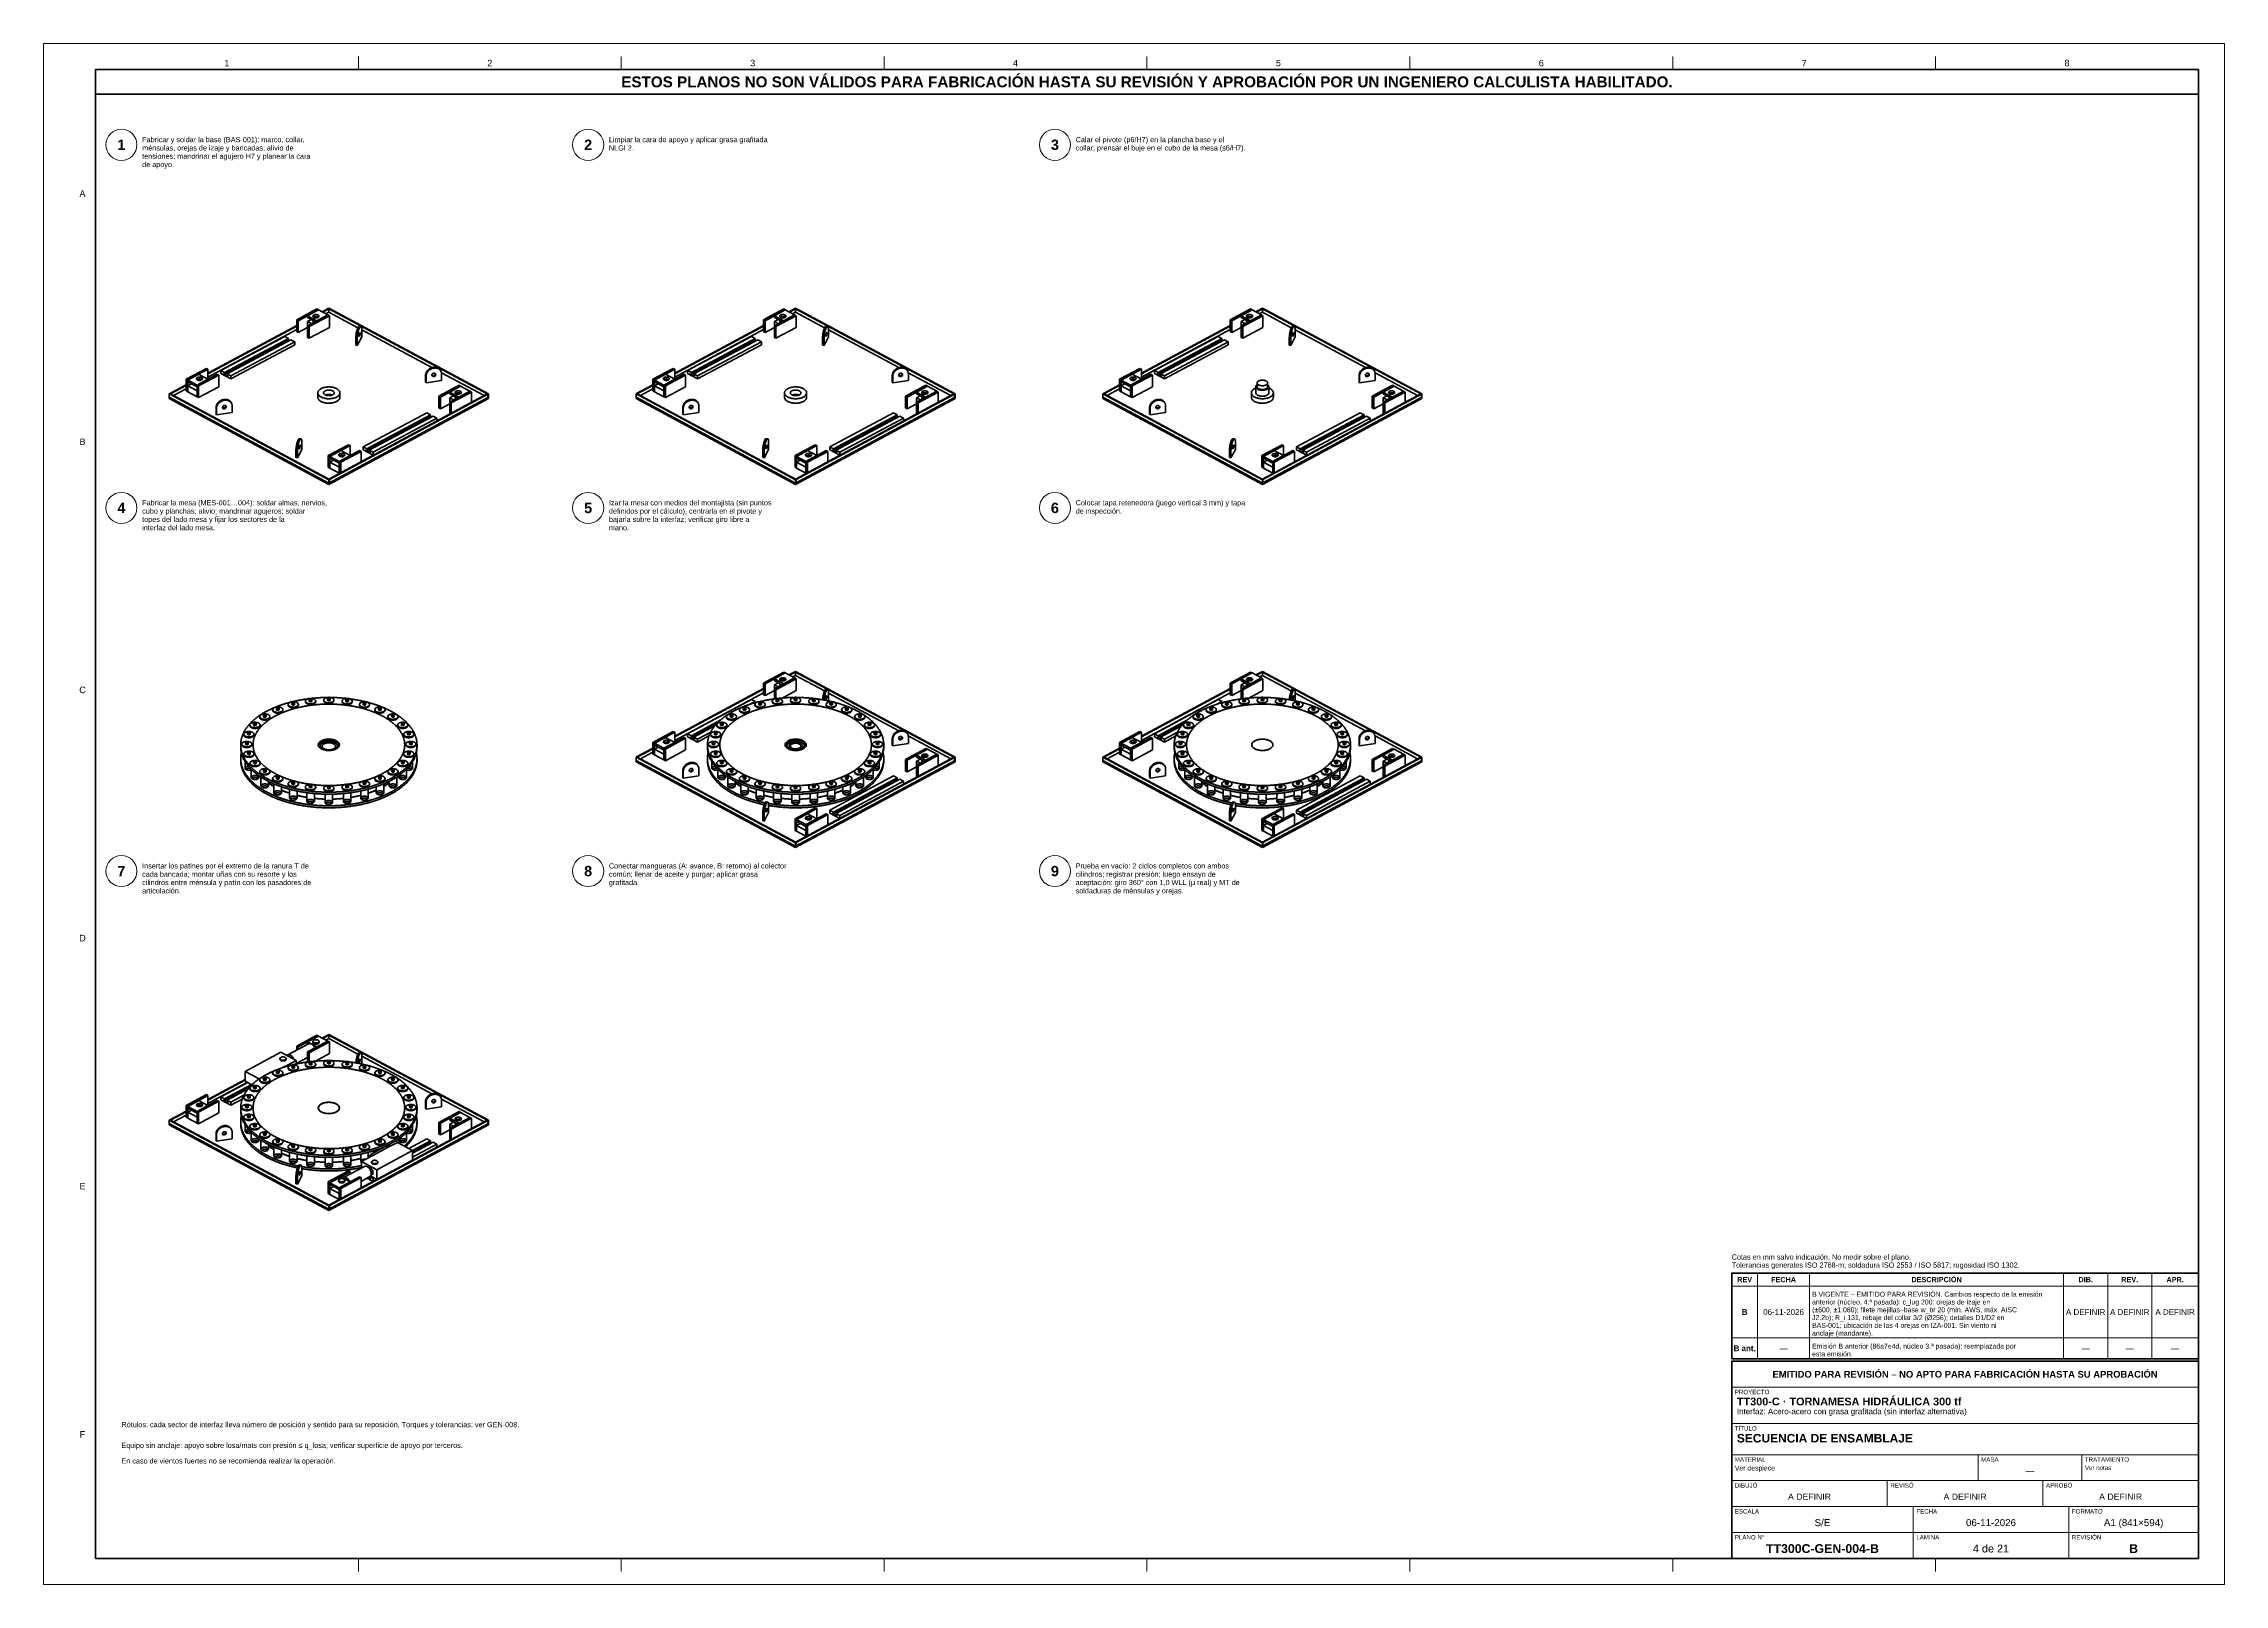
# Model space of a CAD drawing. Header units: millimetres. Extents: x 0 to 841, y 0 to 594.
import ezdxf
from ezdxf.enums import TextEntityAlignment as Align

# ---------------------------------------------------------------- set-up
doc = ezdxf.new("R2010")
doc.units = ezdxf.units.MM
for name, color, linetype, lineweight in [('FINA', 7, 'CONTINUOUS', 18), ('MARCO', 7, 'CONTINUOUS', 70), ('TXT', 7, 'CONTINUOUS', 25), ('VIS', 7, 'CONTINUOUS', 50)]:
    doc.layers.add(name, color=color, linetype=linetype, lineweight=lineweight)
doc.styles.add('STD', font='LiberationSans-Regular.ttf')
doc.styles.add('STDB', font='LiberationSans-Bold.ttf')

msp = doc.modelspace()

# ---------------------------------------------------------------- linework, layer by layer
at = {"layer": 'FINA'}
for p, q in [((121.38, 584), (121.38, 589)), ((222.75, 584), (222.75, 589)), ((324.12, 584), (324.12, 589)), ((425.5, 584), (425.5, 589)), ((526.88, 584), (526.88, 589)), ((628.25, 584), (628.25, 589)), ((729.62, 584), (729.62, 589)), ((661, 87), (661, 120)), ((681, 87), (681, 120)), ((779, 87), (779, 120)), ((796, 87), (796, 120)), ((813, 87), (813, 120)), ((651, 115), (831, 115)), ((651, 95), (831, 95)), ((651, 87), (831, 87)), ((651, 86), (831, 86)), ((651, 76), (831, 76)), ((651, 62), (831, 62)), ((651, 50), (831, 50)), ((746, 40), (746, 50)), ((786, 40), (786, 50)), ((651, 40), (831, 40)), ((711, 30), (711, 40)), ((771, 30), (771, 40)), ((651, 30), (831, 30)), ((721, 20), (721, 30)), ((781, 20), (781, 30)), ((651, 20), (831, 20)), ((721, 10), (721, 20)), ((781, 10), (781, 20)), ((121.38, 10), (121.38, 5)), ((222.75, 10), (222.75, 5)), ((324.12, 10), (324.12, 5)), ((425.5, 10), (425.5, 5)), ((526.88, 10), (526.88, 5)), ((628.25, 10), (628.25, 5)), ((729.62, 10), (729.62, 5))]:
    msp.add_line(p, q, dxfattribs=at)
msp.add_lwpolyline([(0, 0), (841, 0), (841, 594), (0, 594)], close=True, dxfattribs=at)
for centre in [(30, 555), (210, 555), (390, 555), (30, 415), (210, 415), (390, 415), (30, 275), (210, 275), (390, 275)]:
    msp.add_circle(centre, 6, dxfattribs=at)
at = {"layer": 'MARCO'}
for points in [[(20, 10), (831, 10), (831, 584), (20, 584)], [(20, 574.5), (831, 574.5), (831, 584), (20, 584)], [(651, 87), (831, 87), (831, 120), (651, 120)], [(651, 10), (831, 10), (831, 86), (651, 86)]]:
    msp.add_lwpolyline(points, close=True, dxfattribs=at)
at = {"layer": 'VIS'}
for points in [[(105.41, 491.7), (97.6, 487.5)], [(106.01, 491.38), (98.2, 487.18)], [(106.01, 491.38), (101.8, 489.12)], [(109.62, 489.44), (101.8, 485.25)], [(101.8, 488.4), (101.8, 489.12)], [(101.8, 489.12), (105.41, 487.18)], [(101.8, 488.4), (104.74, 486.82)], [(110.22, 489.12), (102.41, 484.92)], [(103.86, 488.92), (103.92, 489.12), (104.06, 489.28), (104.24, 489.39), (104.43, 489.47), (104.63, 489.52), (104.84, 489.55), (105.05, 489.56), (105.26, 489.55), (105.47, 489.52), (105.67, 489.47), (105.86, 489.39), (106.04, 489.28), (106.18, 489.12), (106.24, 488.92)], [(104.21, 488.47), (104.12, 488.52), (104.04, 488.58), (103.97, 488.65), (103.91, 488.73), (103.87, 488.83), (103.86, 488.92)], [(104.07, 488.57), (104.24, 488.68), (104.43, 488.75), (104.64, 488.81), (104.84, 488.84), (105.05, 488.85), (105.26, 488.84), (105.46, 488.81), (105.67, 488.75), (105.86, 488.68), (106.04, 488.57)], [(106.24, 488.92), (106.18, 488.72), (106.04, 488.57), (105.86, 488.45), (105.66, 488.38), (105.45, 488.32), (105.24, 488.29), (105.03, 488.28), (104.82, 488.3), (104.61, 488.33), (104.4, 488.39), (104.21, 488.47)], [(105.45, 488.81), (104.57, 488.34)], [(105.41, 491.7), (106.01, 491.38)], [(109.62, 489.44), (105.41, 487.18)], [(106.01, 491.38), (109.62, 489.44)], [(107.44, 490.61), (109.76, 491.85)], [(107.68, 490.48), (110, 491.72)], [(108.88, 489.83), (110, 490.43)], [(109.62, 489.44), (110.22, 489.12)], [(109.76, 491.85), (110, 491.98)], [(109.76, 491.85), (171.31, 458.81)], [(109.76, 491.85), (110, 491.72)], [(110, 491.98), (171.55, 458.94)], [(110, 490.43), (110, 491.72)], [(110, 490.43), (121.17, 484.44)], [(110.22, 484.61), (110.22, 489.12)], [(285.41, 491.7), (277.6, 487.5)], [(286.01, 491.38), (278.2, 487.18)], [(286.01, 491.38), (281.8, 489.12)], [(289.62, 489.44), (281.8, 485.25)], [(281.8, 488.4), (281.8, 489.12)], [(281.8, 489.12), (285.41, 487.18)], [(281.8, 488.4), (284.74, 486.82)], [(290.22, 489.12), (282.41, 484.92)], [(283.86, 488.92), (283.92, 489.12), (284.06, 489.28), (284.24, 489.39), (284.43, 489.47), (284.63, 489.52), (284.84, 489.55), (285.05, 489.56), (285.26, 489.55), (285.47, 489.52), (285.67, 489.47), (285.86, 489.39), (286.04, 489.28), (286.18, 489.12), (286.24, 488.92)], [(284.21, 488.47), (284.12, 488.52), (284.04, 488.58), (283.97, 488.65), (283.91, 488.73), (283.87, 488.83), (283.86, 488.92)], [(284.07, 488.57), (284.24, 488.68), (284.43, 488.75), (284.64, 488.81), (284.84, 488.84), (285.05, 488.85), (285.26, 488.84), (285.46, 488.81), (285.67, 488.75), (285.86, 488.68), (286.04, 488.57)], [(286.24, 488.92), (286.18, 488.72), (286.04, 488.57), (285.86, 488.45), (285.66, 488.38), (285.45, 488.32), (285.24, 488.29), (285.03, 488.28), (284.82, 488.3), (284.61, 488.33), (284.4, 488.39), (284.21, 488.47)], [(285.45, 488.81), (284.57, 488.34)], [(285.41, 491.7), (286.01, 491.38)], [(289.62, 489.44), (285.41, 487.18)], [(286.01, 491.38), (289.62, 489.44)], [(287.44, 490.61), (289.76, 491.85)], [(287.68, 490.48), (290, 491.72)], [(288.88, 489.83), (290, 490.43)], [(289.62, 489.44), (290.22, 489.12)], [(289.76, 491.85), (290, 491.98)], [(289.76, 491.85), (351.31, 458.81)], [(289.76, 491.85), (290, 491.72)], [(290, 491.98), (351.55, 458.94)], [(290, 490.43), (290, 491.72)], [(290, 490.43), (301.17, 484.44)], [(290.22, 484.61), (290.22, 489.12)], [(465.41, 491.7), (457.6, 487.5)], [(466.01, 491.38), (458.2, 487.18)], [(466.01, 491.38), (461.8, 489.12)], [(469.62, 489.44), (461.8, 485.25)], [(461.8, 488.4), (461.8, 489.12)], [(461.8, 489.12), (465.41, 487.18)], [(461.8, 488.4), (464.74, 486.82)], [(470.22, 489.12), (462.41, 484.92)], [(463.86, 488.92), (463.92, 489.12), (464.06, 489.28), (464.24, 489.39), (464.43, 489.47), (464.63, 489.52), (464.84, 489.55), (465.05, 489.56), (465.26, 489.55), (465.47, 489.52), (465.67, 489.47), (465.86, 489.39), (466.04, 489.28), (466.18, 489.12), (466.24, 488.92)], [(464.21, 488.47), (464.12, 488.52), (464.04, 488.58), (463.97, 488.65), (463.91, 488.73), (463.87, 488.83), (463.86, 488.92)], [(464.07, 488.57), (464.24, 488.68), (464.43, 488.75), (464.64, 488.81), (464.84, 488.84), (465.05, 488.85), (465.26, 488.84), (465.46, 488.81), (465.67, 488.75), (465.86, 488.68), (466.04, 488.57)], [(466.24, 488.92), (466.18, 488.72), (466.04, 488.57), (465.86, 488.45), (465.66, 488.38), (465.45, 488.32), (465.24, 488.29), (465.03, 488.28), (464.82, 488.3), (464.61, 488.33), (464.4, 488.39), (464.21, 488.47)], [(465.45, 488.81), (464.57, 488.34)], [(465.41, 491.7), (466.01, 491.38)], [(469.62, 489.44), (465.41, 487.18)], [(466.01, 491.38), (469.62, 489.44)], [(467.44, 490.61), (469.76, 491.85)], [(467.68, 490.48), (470, 491.72)], [(468.88, 489.83), (470, 490.43)], [(469.62, 489.44), (470.22, 489.12)], [(469.76, 491.85), (470, 491.98)], [(469.76, 491.85), (531.31, 458.81)], [(469.76, 491.85), (470, 491.72)], [(470, 491.98), (531.55, 458.94)], [(470, 490.43), (470, 491.72)], [(470, 490.43), (481.17, 484.44)], [(470.22, 484.61), (470.22, 489.12)], [(63.38, 466.95), (97.6, 485.32)], [(63.38, 466.69), (97.6, 485.07)], [(63.38, 465.4), (97.6, 483.77)], [(68.37, 467.94), (92.97, 481.15)], [(69.81, 467.16), (94.41, 480.37)], [(69.81, 466.65), (94.41, 479.86)], [(70.77, 466.65), (95.37, 479.86)], [(92.97, 481.15), (94.41, 480.37)], [(94.14, 479.71), (94.63, 479.45)], [(94.41, 480.37), (94.41, 479.86)], [(95.37, 479.86), (96.82, 479.08)], [(97.6, 483), (97.6, 487.5)], [(97.6, 487.5), (98.2, 487.18)], [(97.6, 483), (98.2, 482.68)], [(98.2, 482.68), (98.2, 487.18)], [(101.8, 484.61), (98.2, 482.68)], [(103.25, 487.63), (101.8, 486.85)], [(101.8, 485.25), (101.8, 486.85)], [(101.8, 486.85), (103.3, 486.05)], [(101.8, 480.74), (101.8, 485.25)], [(101.8, 485.25), (102.41, 484.92)], [(101.8, 480.74), (102.41, 480.42)], [(102.41, 480.42), (102.41, 484.92)], [(110.22, 484.61), (102.41, 480.42)], [(103.86, 486.66), (103.87, 486.76), (103.91, 486.85), (103.97, 486.93), (104.04, 487), (104.12, 487.06), (104.21, 487.11)], [(103.96, 486.4), (103.93, 486.44), (103.91, 486.48), (103.89, 486.52), (103.87, 486.57), (103.86, 486.61), (103.86, 486.66)], [(121.72, 485.05), (121.53, 484.98), (121.39, 484.83), (121.27, 484.65), (121.18, 484.46), (121.09, 484.27), (121.02, 484.07), (120.95, 483.87), (120.88, 483.67), (120.82, 483.47), (120.77, 483.26), (120.72, 483.06), (120.67, 482.85), (120.63, 482.65), (120.59, 482.44), (120.56, 482.23), (120.52, 482.02), (120.49, 481.82), (120.47, 481.61), (120.44, 481.4), (120.42, 481.19), (120.41, 480.98), (120.4, 480.77), (120.39, 480.56), (120.39, 480.34)], [(120.97, 480.25), (120.39, 480.34)], [(120.39, 480.34), (120.39, 477.76)], [(122.31, 484.96), (122.12, 484.89), (121.97, 484.74), (121.86, 484.56), (121.77, 484.37), (121.68, 484.18), (121.6, 483.98), (121.54, 483.78), (121.47, 483.58), (121.41, 483.38), (121.36, 483.17), (121.31, 482.97), (121.26, 482.76), (121.22, 482.56), (121.18, 482.35), (121.14, 482.14), (121.11, 481.93), (121.08, 481.73), (121.05, 481.52), (121.03, 481.31), (121.01, 481.1), (121, 480.89), (120.98, 480.68), (120.98, 480.47), (120.97, 480.25)], [(120.97, 477.67), (122.69, 480.9)], [(120.97, 480.25), (120.97, 477.67)], [(121.62, 481.48), (121.66, 481.62), (121.69, 481.75), (121.72, 481.89), (121.73, 482.03), (121.75, 482.16), (121.75, 482.3)], [(121.72, 481.11), (121.63, 481.32), (121.63, 481.55), (121.64, 481.78), (121.68, 482.01), (121.73, 482.24), (121.81, 482.46), (121.95, 482.63)], [(122.31, 484.96), (121.72, 485.05)], [(122.04, 482.26), (122.04, 482.06), (122.01, 481.85), (121.97, 481.65), (121.92, 481.45), (121.85, 481.26), (121.72, 481.11)], [(121.95, 482.63), (122, 482.58), (122.02, 482.52), (122.03, 482.46), (122.04, 482.39), (122.04, 482.33), (122.04, 482.26)], [(122.69, 483.48), (122.69, 483.71), (122.68, 483.94), (122.66, 484.17), (122.62, 484.39), (122.57, 484.61), (122.48, 484.82), (122.31, 484.96)], [(122.69, 483.62), (149.75, 469.09)], [(122.69, 480.9), (122.69, 483.48)], [(243.38, 466.95), (277.6, 485.32)], [(243.38, 466.69), (277.6, 485.07)], [(243.38, 465.4), (277.6, 483.77)], [(248.37, 467.94), (272.97, 481.15)], [(249.81, 467.16), (274.41, 480.37)], [(249.81, 466.65), (274.41, 479.86)], [(250.77, 466.65), (275.37, 479.86)], [(272.97, 481.15), (274.41, 480.37)], [(274.14, 479.71), (274.63, 479.45)], [(274.41, 480.37), (274.41, 479.86)], [(275.37, 479.86), (276.82, 479.08)], [(277.6, 483), (277.6, 487.5)], [(277.6, 487.5), (278.2, 487.18)], [(277.6, 483), (278.2, 482.68)], [(278.2, 482.68), (278.2, 487.18)], [(281.8, 484.61), (278.2, 482.68)], [(283.25, 487.63), (281.8, 486.85)], [(281.8, 485.25), (281.8, 486.85)], [(281.8, 486.85), (283.3, 486.05)], [(281.8, 480.74), (281.8, 485.25)], [(281.8, 485.25), (282.41, 484.92)], [(281.8, 480.74), (282.41, 480.42)], [(282.41, 480.42), (282.41, 484.92)], [(290.22, 484.61), (282.41, 480.42)], [(283.86, 486.66), (283.87, 486.76), (283.91, 486.85), (283.97, 486.93), (284.04, 487), (284.12, 487.06), (284.21, 487.11)], [(283.96, 486.4), (283.93, 486.44), (283.91, 486.48), (283.89, 486.52), (283.87, 486.57), (283.86, 486.61), (283.86, 486.66)], [(301.72, 485.05), (301.53, 484.98), (301.39, 484.83), (301.27, 484.65), (301.18, 484.46), (301.09, 484.27), (301.02, 484.07), (300.95, 483.87), (300.88, 483.67), (300.82, 483.47), (300.77, 483.26), (300.72, 483.06), (300.67, 482.85), (300.63, 482.65), (300.59, 482.44), (300.56, 482.23), (300.52, 482.02), (300.49, 481.82), (300.47, 481.61), (300.44, 481.4), (300.42, 481.19), (300.41, 480.98), (300.4, 480.77), (300.39, 480.56), (300.39, 480.34)], [(300.97, 480.25), (300.39, 480.34)], [(300.39, 480.34), (300.39, 477.76)], [(302.31, 484.96), (302.12, 484.89), (301.97, 484.74), (301.86, 484.56), (301.77, 484.37), (301.68, 484.18), (301.6, 483.98), (301.54, 483.78), (301.47, 483.58), (301.41, 483.38), (301.36, 483.17), (301.31, 482.97), (301.26, 482.76), (301.22, 482.56), (301.18, 482.35), (301.14, 482.14), (301.11, 481.93), (301.08, 481.73), (301.05, 481.52), (301.03, 481.31), (301.01, 481.1), (301, 480.89), (300.98, 480.68), (300.98, 480.47), (300.97, 480.25)], [(300.97, 477.67), (302.69, 480.9)], [(300.97, 480.25), (300.97, 477.67)], [(301.62, 481.48), (301.66, 481.62), (301.69, 481.75), (301.72, 481.89), (301.73, 482.03), (301.75, 482.16), (301.75, 482.3)], [(301.72, 481.11), (301.63, 481.32), (301.63, 481.55), (301.64, 481.78), (301.68, 482.01), (301.73, 482.24), (301.81, 482.46), (301.95, 482.63)], [(302.31, 484.96), (301.72, 485.05)], [(302.04, 482.26), (302.04, 482.06), (302.01, 481.85), (301.97, 481.65), (301.92, 481.45), (301.85, 481.26), (301.72, 481.11)], [(301.95, 482.63), (302, 482.58), (302.02, 482.52), (302.03, 482.46), (302.04, 482.39), (302.04, 482.33), (302.04, 482.26)], [(302.69, 483.48), (302.69, 483.71), (302.68, 483.94), (302.66, 484.17), (302.62, 484.39), (302.57, 484.61), (302.48, 484.82), (302.31, 484.96)], [(302.69, 483.62), (329.75, 469.09)], [(302.69, 480.9), (302.69, 483.48)], [(423.38, 466.95), (457.6, 485.32)], [(423.38, 466.69), (457.6, 485.07)], [(423.38, 465.4), (457.6, 483.77)], [(428.37, 467.94), (452.97, 481.15)], [(429.81, 467.16), (454.41, 480.37)], [(429.81, 466.65), (454.41, 479.86)], [(430.77, 466.65), (455.37, 479.86)], [(452.97, 481.15), (454.41, 480.37)], [(454.14, 479.71), (454.63, 479.45)], [(454.41, 480.37), (454.41, 479.86)], [(455.37, 479.86), (456.82, 479.08)], [(457.6, 483), (457.6, 487.5)], [(457.6, 487.5), (458.2, 487.18)], [(457.6, 483), (458.2, 482.68)], [(458.2, 482.68), (458.2, 487.18)], [(461.8, 484.61), (458.2, 482.68)], [(463.25, 487.63), (461.8, 486.85)], [(461.8, 485.25), (461.8, 486.85)], [(461.8, 486.85), (463.3, 486.05)], [(461.8, 480.74), (461.8, 485.25)], [(461.8, 485.25), (462.41, 484.92)], [(461.8, 480.74), (462.41, 480.42)], [(462.41, 480.42), (462.41, 484.92)], [(470.22, 484.61), (462.41, 480.42)], [(463.86, 486.66), (463.87, 486.76), (463.91, 486.85), (463.97, 486.93), (464.04, 487), (464.12, 487.06), (464.21, 487.11)], [(463.96, 486.4), (463.93, 486.44), (463.91, 486.48), (463.89, 486.52), (463.87, 486.57), (463.86, 486.61), (463.86, 486.66)], [(481.72, 485.05), (481.53, 484.98), (481.39, 484.83), (481.27, 484.65), (481.18, 484.46), (481.09, 484.27), (481.02, 484.07), (480.95, 483.87), (480.88, 483.67), (480.82, 483.47), (480.77, 483.26), (480.72, 483.06), (480.67, 482.85), (480.63, 482.65), (480.59, 482.44), (480.56, 482.23), (480.52, 482.02), (480.49, 481.82), (480.47, 481.61), (480.44, 481.4), (480.42, 481.19), (480.41, 480.98), (480.4, 480.77), (480.39, 480.56), (480.39, 480.34)], [(480.97, 480.25), (480.39, 480.34)], [(480.39, 480.34), (480.39, 477.76)], [(482.31, 484.96), (482.12, 484.89), (481.97, 484.74), (481.86, 484.56), (481.77, 484.37), (481.68, 484.18), (481.6, 483.98), (481.54, 483.78), (481.47, 483.58), (481.41, 483.38), (481.36, 483.17), (481.31, 482.97), (481.26, 482.76), (481.22, 482.56), (481.18, 482.35), (481.14, 482.14), (481.11, 481.93), (481.08, 481.73), (481.05, 481.52), (481.03, 481.31), (481.01, 481.1), (481, 480.89), (480.98, 480.68), (480.98, 480.47), (480.97, 480.25)], [(480.97, 477.67), (482.69, 480.9)], [(480.97, 480.25), (480.97, 477.67)], [(481.62, 481.48), (481.66, 481.62), (481.69, 481.75), (481.72, 481.89), (481.73, 482.03), (481.75, 482.16), (481.75, 482.3)], [(481.72, 481.11), (481.63, 481.32), (481.63, 481.55), (481.64, 481.78), (481.68, 482.01), (481.73, 482.24), (481.81, 482.46), (481.95, 482.63)], [(482.31, 484.96), (481.72, 485.05)], [(482.04, 482.26), (482.04, 482.06), (482.01, 481.85), (481.97, 481.65), (481.92, 481.45), (481.85, 481.26), (481.72, 481.11)], [(481.95, 482.63), (482, 482.58), (482.02, 482.52), (482.03, 482.46), (482.04, 482.39), (482.04, 482.33), (482.04, 482.26)], [(482.69, 483.48), (482.69, 483.71), (482.68, 483.94), (482.66, 484.17), (482.62, 484.39), (482.57, 484.61), (482.48, 484.82), (482.31, 484.96)], [(482.69, 483.62), (509.75, 469.09)], [(482.69, 480.9), (482.69, 483.48)], [(72.22, 465.87), (96.82, 479.08)], [(72.22, 464.73), (96.82, 477.93)], [(96.82, 477.93), (96.82, 479.08)], [(120.97, 477.67), (120.39, 477.76)], [(252.22, 465.87), (276.82, 479.08)], [(252.22, 464.73), (276.82, 477.93)], [(276.82, 477.93), (276.82, 479.08)], [(300.97, 477.67), (300.39, 477.76)], [(432.22, 465.87), (456.82, 479.08)], [(432.22, 464.73), (456.82, 477.93)], [(456.82, 477.93), (456.82, 479.08)], [(480.97, 477.67), (480.39, 477.76)], [(54.97, 464.62), (62.78, 468.81)], [(55.57, 464.29), (54.97, 464.62)], [(54.97, 460.11), (54.97, 464.62)], [(55.57, 464.29), (63.38, 468.49)], [(55.57, 464.29), (59.77, 466.55)], [(55.57, 459.79), (55.57, 464.29)], [(59.17, 462.36), (55.57, 464.29)], [(55.57, 463.58), (55.57, 464.29)], [(59.17, 461.64), (55.57, 463.58)], [(55.57, 462.03), (57.01, 462.8)], [(58.94, 464.81), (59.01, 465.01), (59.15, 465.17), (59.33, 465.28), (59.53, 465.36), (59.73, 465.41), (59.94, 465.44), (60.15, 465.45), (60.37, 465.44), (60.58, 465.4), (60.78, 465.35), (60.98, 465.26)], [(61.32, 464.81), (61.27, 464.61), (61.13, 464.46), (60.95, 464.34), (60.75, 464.26), (60.55, 464.21), (60.34, 464.18), (60.13, 464.17), (59.93, 464.18), (59.72, 464.21), (59.51, 464.26), (59.32, 464.34), (59.14, 464.46), (59, 464.61), (58.94, 464.81)], [(59.15, 464.45), (59.33, 464.56), (59.53, 464.64), (59.73, 464.69), (59.94, 464.72), (60.16, 464.73), (60.37, 464.72), (60.58, 464.68), (60.78, 464.63), (60.98, 464.54)], [(59.17, 462.36), (66.99, 466.55)], [(59.17, 462.36), (63.38, 464.62)], [(59.66, 464.22), (59.77, 464.29)], [(63.38, 464.62), (59.77, 466.55)], [(59.77, 462.03), (67.59, 466.23)], [(59.98, 464.18), (59.77, 464.29)], [(60.98, 465.26), (61.06, 465.21), (61.14, 465.15), (61.21, 465.08), (61.27, 465), (61.31, 464.91), (61.32, 464.81)], [(60.98, 464.54), (61, 464.53), (61.03, 464.52), (61.05, 464.5), (61.07, 464.48), (61.1, 464.47), (61.12, 464.45)], [(63.38, 468.49), (62.78, 468.81)], [(63.38, 464.62), (63.38, 468.49)], [(67.59, 466.23), (66.99, 466.55)], [(67.59, 461.73), (67.59, 466.23)], [(68.37, 466.79), (68.37, 467.94)], [(68.37, 467.94), (69.81, 467.16)], [(68.37, 466.79), (72.22, 464.73)], [(69.52, 466.8), (69.52, 466.52)], [(69.52, 466.8), (69.81, 466.65)], [(69.52, 466.52), (69.79, 466.66)], [(69.52, 466.52), (71.06, 465.69)], [(69.81, 467.16), (69.81, 466.65)], [(70.77, 466.65), (72.22, 465.87)], [(70.77, 466.65), (70.77, 466.13)], [(70.77, 466.13), (71.06, 465.98)], [(71.06, 465.98), (71.06, 465.69)], [(72.22, 464.73), (72.22, 465.87)], [(153.07, 468.05), (152.96, 468.23), (152.84, 468.4), (152.7, 468.55), (152.54, 468.69), (152.38, 468.81), (152.2, 468.92), (152.02, 469.02), (151.83, 469.09), (151.63, 469.16), (151.43, 469.2), (151.22, 469.24), (151.02, 469.26), (150.81, 469.26), (150.6, 469.25), (150.4, 469.23), (150.19, 469.2), (149.99, 469.16), (149.79, 469.1), (149.59, 469.04), (149.4, 468.96), (149.21, 468.87), (149.03, 468.78), (148.85, 468.67), (148.68, 468.55), (148.51, 468.43), (148.36, 468.29), (148.21, 468.15), (148.06, 468), (147.93, 467.84), (147.81, 467.67), (147.7, 467.5), (147.6, 467.32), (147.51, 467.13), (147.44, 466.94), (147.38, 466.74), (147.33, 466.53), (147.31, 466.33), (147.3, 466.12)], [(147.47, 465.81), (147.3, 466.12)], [(147.3, 466.12), (147.3, 463.54)], [(147.47, 463.22), (147.3, 463.54)], [(153.24, 467.74), (153.13, 467.91), (153.01, 468.08), (152.87, 468.23), (152.71, 468.37), (152.55, 468.5), (152.37, 468.61), (152.19, 468.7), (151.99, 468.78), (151.8, 468.84), (151.59, 468.89), (151.39, 468.92), (151.18, 468.94), (150.98, 468.95), (150.77, 468.94), (150.56, 468.92), (150.36, 468.89), (150.16, 468.84), (149.96, 468.79), (149.76, 468.72), (149.57, 468.64), (149.38, 468.56), (149.2, 468.46), (149.02, 468.35), (148.85, 468.24), (148.68, 468.11), (148.52, 467.98), (148.37, 467.83), (148.23, 467.68), (148.1, 467.52), (147.98, 467.36), (147.87, 467.18), (147.77, 467), (147.68, 466.81), (147.61, 466.62), (147.55, 466.42), (147.5, 466.22), (147.48, 466.01), (147.47, 465.81)], [(147.47, 465.81), (147.47, 463.22)], [(147.47, 463.22), (153.48, 464.15)], [(149.8, 465.91), (149.74, 466.12), (149.77, 466.33), (149.86, 466.53), (150, 466.69), (150.18, 466.82), (150.39, 466.89), (150.6, 466.92), (150.82, 466.89), (151.01, 466.79), (151.15, 466.63)], [(149.74, 466.08), (149.93, 465.97), (150.14, 465.93), (150.36, 465.95), (150.56, 466.02), (150.75, 466.14), (150.9, 466.29), (151, 466.48), (151.04, 466.7)], [(149.76, 465.99), (149.92, 465.86), (150.11, 465.79), (150.31, 465.77), (150.51, 465.81), (150.7, 465.89), (150.86, 466), (151, 466.16), (151.09, 466.34), (151.13, 466.54)], [(151.21, 466.38), (151.17, 466.17), (151.07, 465.98), (150.93, 465.83), (150.75, 465.71), (150.55, 465.64), (150.33, 465.61), (150.12, 465.65), (149.94, 465.75), (149.8, 465.91)], [(151.04, 466.7), (151.04, 466.71), (151.04, 466.72), (151.04, 466.73), (151.04, 466.74), (151.04, 466.76), (151.04, 466.77)], [(151.13, 466.54), (151.12, 466.57), (151.12, 466.59), (151.12, 466.62), (151.11, 466.65), (151.11, 466.68), (151.1, 466.7)], [(151.15, 466.63), (151.17, 466.59), (151.18, 466.55), (151.19, 466.51), (151.2, 466.47), (151.21, 466.42), (151.21, 466.38)], [(153.24, 467.74), (153.07, 468.05)], [(153.48, 466.73), (153.47, 466.9), (153.45, 467.08), (153.42, 467.25), (153.37, 467.42), (153.31, 467.58), (153.24, 467.74)], [(153.45, 467.11), (169.86, 458.29)], [(153.48, 464.15), (153.48, 466.73)], [(234.97, 464.62), (242.78, 468.81)], [(235.57, 464.29), (234.97, 464.62)], [(234.97, 460.11), (234.97, 464.62)], [(235.57, 464.29), (243.38, 468.49)], [(235.57, 464.29), (239.77, 466.55)], [(235.57, 459.79), (235.57, 464.29)], [(239.17, 462.36), (235.57, 464.29)], [(235.57, 463.58), (235.57, 464.29)], [(239.17, 461.64), (235.57, 463.58)], [(235.57, 462.03), (237.01, 462.8)], [(238.94, 464.81), (239.01, 465.01), (239.15, 465.17), (239.33, 465.28), (239.53, 465.36), (239.73, 465.41), (239.94, 465.44), (240.15, 465.45), (240.37, 465.44), (240.58, 465.4), (240.78, 465.35), (240.98, 465.26)], [(241.32, 464.81), (241.27, 464.61), (241.13, 464.46), (240.95, 464.34), (240.75, 464.26), (240.55, 464.21), (240.34, 464.18), (240.13, 464.17), (239.93, 464.18), (239.72, 464.21), (239.51, 464.26), (239.32, 464.34), (239.14, 464.46), (239, 464.61), (238.94, 464.81)], [(239.15, 464.45), (239.33, 464.56), (239.53, 464.64), (239.73, 464.69), (239.94, 464.72), (240.16, 464.73), (240.37, 464.72), (240.58, 464.68), (240.78, 464.63), (240.98, 464.54)], [(239.17, 462.36), (246.99, 466.55)], [(239.17, 462.36), (243.38, 464.62)], [(239.66, 464.22), (239.77, 464.29)], [(243.38, 464.62), (239.77, 466.55)], [(239.77, 462.03), (247.59, 466.23)], [(239.98, 464.18), (239.77, 464.29)], [(240.98, 465.26), (241.06, 465.21), (241.14, 465.15), (241.21, 465.08), (241.27, 465), (241.31, 464.91), (241.32, 464.81)], [(240.98, 464.54), (241, 464.53), (241.03, 464.52), (241.05, 464.5), (241.07, 464.48), (241.1, 464.47), (241.12, 464.45)], [(243.38, 468.49), (242.78, 468.81)], [(243.38, 464.62), (243.38, 468.49)], [(247.59, 466.23), (246.99, 466.55)], [(247.59, 461.73), (247.59, 466.23)], [(248.37, 466.79), (248.37, 467.94)], [(248.37, 467.94), (249.81, 467.16)], [(248.37, 466.79), (252.22, 464.73)], [(249.52, 466.8), (249.52, 466.52)], [(249.52, 466.8), (249.81, 466.65)], [(249.52, 466.52), (249.79, 466.66)], [(249.52, 466.52), (251.06, 465.69)], [(249.81, 467.16), (249.81, 466.65)], [(250.77, 466.65), (252.22, 465.87)], [(250.77, 466.65), (250.77, 466.13)], [(250.77, 466.13), (251.06, 465.98)], [(251.06, 465.98), (251.06, 465.69)], [(252.22, 464.73), (252.22, 465.87)], [(333.07, 468.05), (332.96, 468.23), (332.84, 468.4), (332.7, 468.55), (332.54, 468.69), (332.38, 468.81), (332.2, 468.92), (332.02, 469.02), (331.83, 469.09), (331.63, 469.16), (331.43, 469.2), (331.22, 469.24), (331.02, 469.26), (330.81, 469.26), (330.6, 469.25), (330.4, 469.23), (330.19, 469.2), (329.99, 469.16), (329.79, 469.1), (329.59, 469.04), (329.4, 468.96), (329.21, 468.87), (329.03, 468.78), (328.85, 468.67), (328.68, 468.55), (328.51, 468.43), (328.36, 468.29), (328.21, 468.15), (328.06, 468), (327.93, 467.84), (327.81, 467.67), (327.7, 467.5), (327.6, 467.32), (327.51, 467.13), (327.44, 466.94), (327.38, 466.74), (327.33, 466.53), (327.31, 466.33), (327.3, 466.12)], [(327.47, 465.81), (327.3, 466.12)], [(327.3, 466.12), (327.3, 463.54)], [(327.47, 463.22), (327.3, 463.54)], [(333.24, 467.74), (333.13, 467.91), (333.01, 468.08), (332.87, 468.23), (332.71, 468.37), (332.55, 468.5), (332.37, 468.61), (332.19, 468.7), (331.99, 468.78), (331.8, 468.84), (331.59, 468.89), (331.39, 468.92), (331.18, 468.94), (330.98, 468.95), (330.77, 468.94), (330.56, 468.92), (330.36, 468.89), (330.16, 468.84), (329.96, 468.79), (329.76, 468.72), (329.57, 468.64), (329.38, 468.56), (329.2, 468.46), (329.02, 468.35), (328.85, 468.24), (328.68, 468.11), (328.52, 467.98), (328.37, 467.83), (328.23, 467.68), (328.1, 467.52), (327.98, 467.36), (327.87, 467.18), (327.77, 467), (327.68, 466.81), (327.61, 466.62), (327.55, 466.42), (327.5, 466.22), (327.48, 466.01), (327.47, 465.81)], [(327.47, 465.81), (327.47, 463.22)], [(327.47, 463.22), (333.48, 464.15)], [(329.8, 465.91), (329.74, 466.12), (329.77, 466.33), (329.86, 466.53), (330, 466.69), (330.18, 466.82), (330.39, 466.89), (330.6, 466.92), (330.82, 466.89), (331.01, 466.79), (331.15, 466.63)], [(329.74, 466.08), (329.93, 465.97), (330.14, 465.93), (330.36, 465.95), (330.56, 466.02), (330.75, 466.14), (330.9, 466.29), (331, 466.48), (331.04, 466.7)], [(329.76, 465.99), (329.92, 465.86), (330.11, 465.79), (330.31, 465.77), (330.51, 465.81), (330.7, 465.89), (330.86, 466), (331, 466.16), (331.09, 466.34), (331.13, 466.54)], [(331.21, 466.38), (331.17, 466.17), (331.07, 465.98), (330.93, 465.83), (330.75, 465.71), (330.55, 465.64), (330.33, 465.61), (330.12, 465.65), (329.94, 465.75), (329.8, 465.91)], [(331.04, 466.7), (331.04, 466.71), (331.04, 466.72), (331.04, 466.73), (331.04, 466.74), (331.04, 466.76), (331.04, 466.77)], [(331.13, 466.54), (331.12, 466.57), (331.12, 466.59), (331.12, 466.62), (331.11, 466.65), (331.11, 466.68), (331.1, 466.7)], [(331.15, 466.63), (331.17, 466.59), (331.18, 466.55), (331.19, 466.51), (331.2, 466.47), (331.21, 466.42), (331.21, 466.38)], [(333.24, 467.74), (333.07, 468.05)], [(333.48, 466.73), (333.47, 466.9), (333.45, 467.08), (333.42, 467.25), (333.37, 467.42), (333.31, 467.58), (333.24, 467.74)], [(333.45, 467.11), (349.86, 458.29)], [(333.48, 464.15), (333.48, 466.73)], [(414.97, 464.62), (422.78, 468.81)], [(415.57, 464.29), (414.97, 464.62)], [(414.97, 460.11), (414.97, 464.62)], [(415.57, 464.29), (423.38, 468.49)], [(415.57, 464.29), (419.77, 466.55)], [(415.57, 459.79), (415.57, 464.29)], [(419.17, 462.36), (415.57, 464.29)], [(415.57, 463.58), (415.57, 464.29)], [(419.17, 461.64), (415.57, 463.58)], [(415.57, 462.03), (417.01, 462.8)], [(418.94, 464.81), (419.01, 465.01), (419.15, 465.17), (419.33, 465.28), (419.53, 465.36), (419.73, 465.41), (419.94, 465.44), (420.15, 465.45), (420.37, 465.44), (420.58, 465.4), (420.78, 465.35), (420.98, 465.26)], [(421.32, 464.81), (421.27, 464.61), (421.13, 464.46), (420.95, 464.34), (420.75, 464.26), (420.55, 464.21), (420.34, 464.18), (420.13, 464.17), (419.93, 464.18), (419.72, 464.21), (419.51, 464.26), (419.32, 464.34), (419.14, 464.46), (419, 464.61), (418.94, 464.81)], [(419.15, 464.45), (419.33, 464.56), (419.53, 464.64), (419.73, 464.69), (419.94, 464.72), (420.16, 464.73), (420.37, 464.72), (420.58, 464.68), (420.78, 464.63), (420.98, 464.54)], [(419.17, 462.36), (426.99, 466.55)], [(419.17, 462.36), (423.38, 464.62)], [(419.66, 464.22), (419.77, 464.29)], [(423.38, 464.62), (419.77, 466.55)], [(419.77, 462.03), (427.59, 466.23)], [(419.98, 464.18), (419.77, 464.29)], [(420.98, 465.26), (421.06, 465.21), (421.14, 465.15), (421.21, 465.08), (421.27, 465), (421.31, 464.91), (421.32, 464.81)], [(420.98, 464.54), (421, 464.53), (421.03, 464.52), (421.05, 464.5), (421.07, 464.48), (421.1, 464.47), (421.12, 464.45)], [(423.38, 468.49), (422.78, 468.81)], [(423.38, 464.62), (423.38, 468.49)], [(427.59, 466.23), (426.99, 466.55)], [(427.59, 461.73), (427.59, 466.23)], [(428.37, 466.79), (428.37, 467.94)], [(428.37, 467.94), (429.81, 467.16)], [(428.37, 466.79), (432.22, 464.73)], [(429.52, 466.8), (429.52, 466.52)], [(429.52, 466.8), (429.81, 466.65)], [(429.52, 466.52), (429.79, 466.66)], [(429.52, 466.52), (431.06, 465.69)], [(429.81, 467.16), (429.81, 466.65)], [(430.77, 466.65), (432.22, 465.87)], [(430.77, 466.65), (430.77, 466.13)], [(430.77, 466.13), (431.06, 465.98)], [(431.06, 465.98), (431.06, 465.69)], [(432.22, 464.73), (432.22, 465.87)], [(472.04, 463.18), (472, 463.39), (471.91, 463.57), (471.77, 463.73), (471.6, 463.86), (471.42, 463.97), (471.23, 464.06), (471.03, 464.13), (470.83, 464.18), (470.63, 464.23), (470.42, 464.26), (470.21, 464.27), (470, 464.28), (469.79, 464.27), (469.58, 464.26), (469.37, 464.23), (469.17, 464.18), (468.97, 464.13), (468.77, 464.06), (468.58, 463.97), (468.4, 463.86), (468.23, 463.73), (468.09, 463.57), (468, 463.39), (467.96, 463.18)], [(467.96, 463.18), (468, 462.98), (468.1, 462.79), (468.24, 462.63), (468.4, 462.5), (468.58, 462.4), (468.77, 462.31), (468.97, 462.24), (469.18, 462.18), (469.38, 462.14), (469.59, 462.11), (469.8, 462.09), (470.01, 462.09), (470.23, 462.1), (470.44, 462.11), (470.64, 462.14), (470.85, 462.19), (471.05, 462.25), (471.25, 462.32), (471.44, 462.41)], [(467.96, 463.18), (467.96, 461.72)], [(471.44, 462.41), (471.59, 462.5), (471.73, 462.6), (471.85, 462.72), (471.95, 462.86), (472.02, 463.02), (472.04, 463.18)], [(472.04, 463.18), (472.04, 461.72)], [(513.07, 468.05), (512.96, 468.23), (512.84, 468.4), (512.7, 468.55), (512.54, 468.69), (512.38, 468.81), (512.2, 468.92), (512.02, 469.02), (511.83, 469.09), (511.63, 469.16), (511.43, 469.2), (511.22, 469.24), (511.02, 469.26), (510.81, 469.26), (510.6, 469.25), (510.4, 469.23), (510.19, 469.2), (509.99, 469.16), (509.79, 469.1), (509.59, 469.04), (509.4, 468.96), (509.21, 468.87), (509.03, 468.78), (508.85, 468.67), (508.68, 468.55), (508.51, 468.43), (508.36, 468.29), (508.21, 468.15), (508.06, 468), (507.93, 467.84), (507.81, 467.67), (507.7, 467.5), (507.6, 467.32), (507.51, 467.13), (507.44, 466.94), (507.38, 466.74), (507.33, 466.53), (507.31, 466.33), (507.3, 466.12)], [(507.47, 465.81), (507.3, 466.12)], [(507.3, 466.12), (507.3, 463.54)], [(507.47, 463.22), (507.3, 463.54)], [(513.24, 467.74), (513.13, 467.91), (513.01, 468.08), (512.87, 468.23), (512.71, 468.37), (512.55, 468.5), (512.37, 468.61), (512.19, 468.7), (511.99, 468.78), (511.8, 468.84), (511.59, 468.89), (511.39, 468.92), (511.18, 468.94), (510.98, 468.95), (510.77, 468.94), (510.56, 468.92), (510.36, 468.89), (510.16, 468.84), (509.96, 468.79), (509.76, 468.72), (509.57, 468.64), (509.38, 468.56), (509.2, 468.46), (509.02, 468.35), (508.85, 468.24), (508.68, 468.11), (508.52, 467.98), (508.37, 467.83), (508.23, 467.68), (508.1, 467.52), (507.98, 467.36), (507.87, 467.18), (507.77, 467), (507.68, 466.81), (507.61, 466.62), (507.55, 466.42), (507.5, 466.22), (507.48, 466.01), (507.47, 465.81)], [(507.47, 465.81), (507.47, 463.22)], [(507.47, 463.22), (513.48, 464.15)], [(509.8, 465.91), (509.74, 466.12), (509.77, 466.33), (509.86, 466.53), (510, 466.69), (510.18, 466.82), (510.39, 466.89), (510.6, 466.92), (510.82, 466.89), (511.01, 466.79), (511.15, 466.63)], [(509.74, 466.08), (509.93, 465.97), (510.14, 465.93), (510.36, 465.95), (510.56, 466.02), (510.75, 466.14), (510.9, 466.29), (511, 466.48), (511.04, 466.7)], [(509.76, 465.99), (509.92, 465.86), (510.11, 465.79), (510.31, 465.77), (510.51, 465.81), (510.7, 465.89), (510.86, 466), (511, 466.16), (511.09, 466.34), (511.13, 466.54)], [(511.21, 466.38), (511.17, 466.17), (511.07, 465.98), (510.93, 465.83), (510.75, 465.71), (510.55, 465.64), (510.33, 465.61), (510.12, 465.65), (509.94, 465.75), (509.8, 465.91)], [(511.04, 466.7), (511.04, 466.71), (511.04, 466.72), (511.04, 466.73), (511.04, 466.74), (511.04, 466.76), (511.04, 466.77)], [(511.13, 466.54), (511.12, 466.57), (511.12, 466.59), (511.12, 466.62), (511.11, 466.65), (511.11, 466.68), (511.1, 466.7)], [(511.15, 466.63), (511.17, 466.59), (511.18, 466.55), (511.19, 466.51), (511.2, 466.47), (511.21, 466.42), (511.21, 466.38)], [(513.24, 467.74), (513.07, 468.05)], [(513.48, 466.73), (513.47, 466.9), (513.45, 467.08), (513.42, 467.25), (513.37, 467.42), (513.31, 467.58), (513.24, 467.74)], [(513.45, 467.11), (529.86, 458.29)], [(513.48, 464.15), (513.48, 466.73)], [(48.45, 458.94), (48.69, 459.07)], [(48.45, 457.65), (48.45, 458.94)], [(48.45, 458.94), (110, 425.89)], [(48.45, 457.13), (48.45, 457.65)], [(48.45, 457.65), (110, 424.6)], [(48.45, 457.65), (110, 424.6)], [(48.45, 457.13), (110, 424.09)], [(48.69, 459.07), (54.97, 462.44)], [(48.69, 459.07), (110.24, 426.02)], [(48.69, 459.07), (48.93, 458.94)], [(48.93, 458.94), (54.97, 462.18)], [(50.14, 458.29), (54.97, 460.89)], [(55.57, 459.79), (54.97, 460.11)], [(59.17, 460.09), (55.57, 462.03)], [(55.57, 459.79), (55.57, 462.03)], [(59.17, 457.85), (55.57, 459.79)], [(59.77, 462.03), (59.17, 462.36)], [(59.17, 457.85), (59.17, 462.36)], [(59.17, 461.64), (59.17, 462.36)], [(59.17, 457.85), (59.17, 460.09)], [(59.77, 457.53), (59.17, 457.85)], [(59.77, 457.53), (59.77, 462.03)], [(59.77, 457.53), (67.59, 461.73)], [(66.52, 453.73), (66.53, 453.94), (66.55, 454.14), (66.6, 454.35), (66.66, 454.54), (66.73, 454.74), (66.82, 454.93), (66.92, 455.11), (67.03, 455.28), (67.15, 455.45), (67.28, 455.61), (67.43, 455.76), (67.58, 455.9), (67.73, 456.04), (67.9, 456.16), (68.07, 456.28), (68.25, 456.38), (68.43, 456.48), (68.62, 456.57), (68.81, 456.65), (69.01, 456.71), (69.21, 456.77), (69.41, 456.81), (69.62, 456.84), (69.82, 456.86), (70.03, 456.87), (70.24, 456.86), (70.44, 456.85), (70.65, 456.81), (70.85, 456.76), (71.05, 456.7), (71.24, 456.62), (71.42, 456.53), (71.6, 456.42), (71.76, 456.3), (71.92, 456.16), (72.06, 456.01), (72.18, 455.84), (72.29, 455.66)], [(66.69, 453.41), (66.7, 453.62), (66.72, 453.83), (66.77, 454.03), (66.83, 454.23), (66.9, 454.42), (66.99, 454.61), (67.09, 454.79), (67.2, 454.97), (67.32, 455.13), (67.45, 455.29), (67.59, 455.44), (67.74, 455.59), (67.9, 455.72), (68.07, 455.85), (68.24, 455.96), (68.42, 456.07), (68.6, 456.17), (68.79, 456.25), (68.98, 456.33), (69.18, 456.4), (69.38, 456.45), (69.58, 456.5), (69.78, 456.53), (69.99, 456.55), (70.2, 456.55), (70.4, 456.55), (70.61, 456.53), (70.81, 456.5), (71.02, 456.45), (71.21, 456.39), (71.41, 456.31), (71.59, 456.21), (71.77, 456.11), (71.93, 455.98), (72.09, 455.84), (72.23, 455.69), (72.35, 455.52), (72.46, 455.35)], [(68.96, 453.76), (69, 453.97), (69.1, 454.16), (69.24, 454.32), (69.42, 454.43), (69.62, 454.51), (69.83, 454.53), (70.04, 454.5), (70.23, 454.4), (70.37, 454.24)], [(68.96, 453.69), (69.16, 453.58), (69.38, 453.54), (69.61, 453.56), (69.82, 453.64), (70, 453.77), (70.15, 453.95), (70.24, 454.15), (70.26, 454.38)], [(70.32, 454.31), (70.34, 454.09), (70.28, 453.88), (70.16, 453.69), (70, 453.54), (69.8, 453.44), (69.59, 453.38), (69.36, 453.39), (69.15, 453.46), (68.98, 453.6)], [(70.37, 454.24), (70.43, 454.03), (70.4, 453.81), (70.31, 453.62), (70.16, 453.45), (69.99, 453.33), (69.78, 453.25), (69.57, 453.22), (69.35, 453.25), (69.16, 453.35), (69.02, 453.52)], [(72.29, 455.66), (72.46, 455.35)], [(72.46, 455.35), (72.53, 455.19), (72.59, 455.02), (72.64, 454.86), (72.67, 454.69), (72.7, 454.51), (72.7, 454.34)], [(72.7, 454.34), (72.7, 451.76)], [(114.25, 459.37), (114.23, 459.57), (114.18, 459.77), (114.1, 459.96), (114, 460.14), (113.88, 460.3), (113.74, 460.46), (113.58, 460.59), (113.42, 460.72), (113.25, 460.84), (113.08, 460.94), (112.89, 461.04), (112.71, 461.13), (112.52, 461.21), (112.33, 461.28), (112.13, 461.34), (111.93, 461.4), (111.73, 461.45), (111.53, 461.5), (111.33, 461.54), (111.13, 461.57), (110.92, 461.6), (110.72, 461.62), (110.51, 461.63), (110.31, 461.64), (110.1, 461.65), (109.9, 461.65), (109.69, 461.64), (109.49, 461.63), (109.28, 461.62), (109.08, 461.6), (108.87, 461.57), (108.67, 461.54), (108.47, 461.5), (108.27, 461.45), (108.07, 461.4), (107.87, 461.34), (107.67, 461.28), (107.48, 461.21), (107.29, 461.13), (107.11, 461.04), (106.92, 460.94), (106.75, 460.84), (106.58, 460.72), (106.42, 460.59), (106.26, 460.46), (106.12, 460.3), (106, 460.14), (105.9, 459.96), (105.82, 459.77), (105.77, 459.57), (105.75, 459.37)], [(105.75, 459.37), (105.77, 459.16), (105.82, 458.96), (105.9, 458.77), (106.01, 458.59), (106.13, 458.42), (106.28, 458.27), (106.43, 458.13), (106.6, 458), (106.77, 457.89), (106.95, 457.78), (107.14, 457.68), (107.33, 457.6), (107.52, 457.52), (107.72, 457.44), (107.91, 457.38), (108.12, 457.32), (108.32, 457.27), (108.52, 457.23), (108.73, 457.19), (108.93, 457.16), (109.14, 457.13), (109.35, 457.11), (109.56, 457.1), (109.77, 457.09), (109.97, 457.09), (110.18, 457.09), (110.39, 457.1), (110.6, 457.11), (110.81, 457.13), (111.02, 457.15), (111.22, 457.18), (111.43, 457.22), (111.63, 457.26), (111.84, 457.31), (112.04, 457.37), (112.24, 457.43), (112.43, 457.5), (112.63, 457.58), (112.82, 457.66), (113.01, 457.76)], [(105.75, 459.37), (105.75, 457.65)], [(105.75, 457.65), (105.77, 457.44), (105.82, 457.24), (105.9, 457.05), (106.01, 456.87), (106.13, 456.7), (106.28, 456.55), (106.43, 456.41), (106.6, 456.28), (106.77, 456.16), (106.95, 456.06), (107.14, 455.96), (107.33, 455.87), (107.52, 455.8), (107.72, 455.72), (107.91, 455.66), (108.12, 455.6), (108.32, 455.55), (108.52, 455.51), (108.73, 455.47), (108.93, 455.44), (109.14, 455.41), (109.35, 455.39), (109.56, 455.38), (109.77, 455.37), (109.97, 455.37), (110.18, 455.37), (110.39, 455.38), (110.6, 455.39), (110.81, 455.41), (111.02, 455.43), (111.22, 455.46), (111.43, 455.5), (111.63, 455.54), (111.84, 455.59), (112.04, 455.65), (112.24, 455.71), (112.43, 455.78), (112.63, 455.85), (112.82, 455.94), (113.01, 456.03)], [(107.96, 459.37), (108, 459.57), (108.09, 459.76), (108.23, 459.92), (108.4, 460.05), (108.58, 460.15), (108.77, 460.24), (108.97, 460.31), (109.17, 460.37), (109.37, 460.41), (109.58, 460.44), (109.79, 460.46), (110, 460.46), (110.21, 460.46), (110.42, 460.44), (110.63, 460.41), (110.83, 460.37), (111.03, 460.31), (111.23, 460.24), (111.42, 460.15), (111.6, 460.05), (111.77, 459.92), (111.91, 459.76), (112, 459.57), (112.04, 459.37)], [(111.44, 458.59), (111.25, 458.5), (111.05, 458.43), (110.85, 458.37), (110.64, 458.33), (110.44, 458.3), (110.23, 458.28), (110.01, 458.27), (109.8, 458.28), (109.59, 458.3), (109.38, 458.32), (109.18, 458.37), (108.97, 458.42), (108.77, 458.49), (108.58, 458.58), (108.4, 458.69), (108.24, 458.82), (108.1, 458.98), (108, 459.16), (107.96, 459.37)], [(108.74, 458.51), (108.94, 458.58), (109.15, 458.64), (109.36, 458.69), (109.57, 458.72), (109.78, 458.74), (110, 458.74), (110.22, 458.74), (110.43, 458.72), (110.64, 458.69), (110.85, 458.64), (111.06, 458.58), (111.26, 458.51)], [(108.74, 458.51), (108.94, 458.58), (109.15, 458.64), (109.36, 458.69), (109.57, 458.72), (109.78, 458.74), (110, 458.74), (110.22, 458.74), (110.43, 458.72), (110.64, 458.69), (110.85, 458.64), (111.06, 458.58), (111.26, 458.51)], [(110, 426.15), (171.07, 458.94)], [(110, 424.6), (171.55, 457.65)], [(110, 424.09), (171.55, 457.13)], [(110.24, 426.02), (171.31, 458.81)], [(110.24, 424.73), (171.31, 457.52)], [(112.04, 459.37), (112.02, 459.2), (111.95, 459.04), (111.85, 458.9), (111.73, 458.79), (111.59, 458.68), (111.44, 458.59)], [(113.01, 457.76), (113.19, 457.86), (113.37, 457.98), (113.54, 458.11), (113.7, 458.25), (113.85, 458.4), (113.98, 458.57), (114.09, 458.75), (114.18, 458.95), (114.23, 459.16), (114.25, 459.37)], [(113.01, 456.03), (113.19, 456.14), (113.37, 456.26), (113.54, 456.39), (113.7, 456.53), (113.85, 456.68), (113.98, 456.85), (114.09, 457.03), (114.18, 457.23), (114.23, 457.44), (114.25, 457.65)], [(114.25, 459.37), (114.25, 457.65)], [(160.23, 462.27), (152.41, 458.07)], [(152.41, 453.57), (152.41, 458.07)], [(152.41, 458.07), (153.01, 457.75)], [(160.83, 461.95), (153.01, 457.75)], [(153.01, 453.25), (153.01, 457.75)], [(156.62, 455.18), (153.01, 453.25)], [(160.83, 461.95), (156.62, 459.69)], [(164.43, 460.01), (156.62, 455.82)], [(156.62, 458.97), (156.62, 459.69)], [(156.62, 459.69), (160.23, 457.75)], [(156.62, 458.97), (159.56, 457.39)], [(158.06, 458.2), (156.62, 457.42)], [(156.62, 455.82), (156.62, 457.42)], [(156.62, 457.42), (158.12, 456.62)], [(156.62, 451.31), (156.62, 455.82)], [(156.62, 455.82), (157.22, 455.49)], [(165.03, 459.69), (157.22, 455.49)], [(157.22, 451.51), (157.22, 455.49)], [(158.68, 459.49), (158.73, 459.69), (158.87, 459.85), (159.05, 459.96), (159.25, 460.04), (159.45, 460.09), (159.66, 460.12), (159.87, 460.13), (160.07, 460.12), (160.28, 460.09), (160.49, 460.04), (160.68, 459.96), (160.86, 459.85), (161, 459.69), (161.06, 459.49)], [(159.02, 459.04), (158.94, 459.09), (158.86, 459.15), (158.79, 459.22), (158.73, 459.3), (158.69, 459.4), (158.68, 459.49)], [(158.68, 457.23), (158.69, 457.33), (158.73, 457.42), (158.79, 457.5), (158.86, 457.57), (158.94, 457.63), (159.02, 457.68)], [(158.77, 456.97), (158.75, 457.01), (158.72, 457.05), (158.7, 457.09), (158.69, 457.14), (158.68, 457.18), (158.68, 457.23)], [(158.88, 459.14), (159.06, 459.25), (159.25, 459.32), (159.45, 459.38), (159.66, 459.41), (159.87, 459.42), (160.07, 459.41), (160.28, 459.38), (160.48, 459.32), (160.67, 459.25), (160.85, 459.14)], [(161.06, 459.49), (160.99, 459.29), (160.85, 459.14), (160.67, 459.02), (160.47, 458.95), (160.27, 458.89), (160.06, 458.86), (159.85, 458.86), (159.63, 458.87), (159.42, 458.9), (159.22, 458.96), (159.02, 459.04)], [(160.27, 459.38), (159.39, 458.91)], [(160.23, 462.27), (160.83, 461.95)], [(164.43, 460.01), (160.23, 457.75)], [(160.83, 461.95), (164.43, 460.01)], [(164.43, 460.01), (165.03, 459.69)], [(165.03, 455.7), (165.03, 459.69)], [(171.07, 458.94), (171.31, 458.81)], [(171.31, 458.81), (171.55, 458.94)], [(171.31, 457.52), (171.31, 458.81)], [(171.31, 457.52), (171.31, 458.81)], [(171.31, 457.52), (171.55, 457.65)], [(171.55, 457.65), (171.55, 458.94)], [(171.55, 457.13), (171.55, 457.65)], [(228.45, 458.94), (228.69, 459.07)], [(228.45, 457.65), (228.45, 458.94)], [(228.45, 458.94), (290, 425.89)], [(228.45, 457.13), (228.45, 457.65)], [(228.45, 457.65), (290, 424.6)], [(228.45, 457.65), (290, 424.6)], [(228.45, 457.13), (290, 424.09)], [(228.69, 459.07), (234.97, 462.44)], [(228.69, 459.07), (290.24, 426.02)], [(228.69, 459.07), (228.93, 458.94)], [(228.93, 458.94), (234.97, 462.18)], [(230.14, 458.29), (234.97, 460.89)], [(235.57, 459.79), (234.97, 460.11)], [(239.17, 460.09), (235.57, 462.03)], [(235.57, 459.79), (235.57, 462.03)], [(239.17, 457.85), (235.57, 459.79)], [(239.77, 462.03), (239.17, 462.36)], [(239.17, 457.85), (239.17, 462.36)], [(239.17, 461.64), (239.17, 462.36)], [(239.17, 457.85), (239.17, 460.09)], [(239.77, 457.53), (239.17, 457.85)], [(239.77, 457.53), (239.77, 462.03)], [(239.77, 457.53), (247.59, 461.73)], [(246.52, 453.73), (246.53, 453.94), (246.55, 454.14), (246.6, 454.35), (246.66, 454.54), (246.73, 454.74), (246.82, 454.93), (246.92, 455.11), (247.03, 455.28), (247.15, 455.45), (247.28, 455.61), (247.43, 455.76), (247.58, 455.9), (247.73, 456.04), (247.9, 456.16), (248.07, 456.28), (248.25, 456.38), (248.43, 456.48), (248.62, 456.57), (248.81, 456.65), (249.01, 456.71), (249.21, 456.77), (249.41, 456.81), (249.62, 456.84), (249.82, 456.86), (250.03, 456.87), (250.24, 456.86), (250.44, 456.85), (250.65, 456.81), (250.85, 456.76), (251.05, 456.7), (251.24, 456.62), (251.42, 456.53), (251.6, 456.42), (251.76, 456.3), (251.92, 456.16), (252.06, 456.01), (252.18, 455.84), (252.29, 455.66)], [(246.69, 453.41), (246.7, 453.62), (246.72, 453.83), (246.77, 454.03), (246.83, 454.23), (246.9, 454.42), (246.99, 454.61), (247.09, 454.79), (247.2, 454.97), (247.32, 455.13), (247.45, 455.29), (247.59, 455.44), (247.74, 455.59), (247.9, 455.72), (248.07, 455.85), (248.24, 455.96), (248.42, 456.07), (248.6, 456.17), (248.79, 456.25), (248.98, 456.33), (249.18, 456.4), (249.38, 456.45), (249.58, 456.5), (249.78, 456.53), (249.99, 456.55), (250.2, 456.55), (250.4, 456.55), (250.61, 456.53), (250.81, 456.5), (251.02, 456.45), (251.21, 456.39), (251.41, 456.31), (251.59, 456.21), (251.77, 456.11), (251.93, 455.98), (252.09, 455.84), (252.23, 455.69), (252.35, 455.52), (252.46, 455.35)], [(248.96, 453.76), (249, 453.97), (249.1, 454.16), (249.24, 454.32), (249.42, 454.43), (249.62, 454.51), (249.83, 454.53), (250.04, 454.5), (250.23, 454.4), (250.37, 454.24)], [(248.96, 453.69), (249.16, 453.58), (249.38, 453.54), (249.61, 453.56), (249.82, 453.64), (250, 453.77), (250.15, 453.95), (250.24, 454.15), (250.26, 454.38)], [(250.32, 454.31), (250.34, 454.09), (250.28, 453.88), (250.16, 453.69), (250, 453.54), (249.8, 453.44), (249.59, 453.38), (249.36, 453.39), (249.15, 453.46), (248.98, 453.6)], [(250.37, 454.24), (250.43, 454.03), (250.4, 453.81), (250.31, 453.62), (250.16, 453.45), (249.99, 453.33), (249.78, 453.25), (249.57, 453.22), (249.35, 453.25), (249.16, 453.35), (249.02, 453.52)], [(252.29, 455.66), (252.46, 455.35)], [(252.46, 455.35), (252.53, 455.19), (252.59, 455.02), (252.64, 454.86), (252.67, 454.69), (252.7, 454.51), (252.7, 454.34)], [(252.7, 454.34), (252.7, 451.76)], [(294.25, 459.37), (294.23, 459.57), (294.18, 459.77), (294.1, 459.96), (294, 460.14), (293.88, 460.3), (293.74, 460.46), (293.58, 460.59), (293.42, 460.72), (293.25, 460.84), (293.08, 460.94), (292.89, 461.04), (292.71, 461.13), (292.52, 461.21), (292.33, 461.28), (292.13, 461.34), (291.93, 461.4), (291.73, 461.45), (291.53, 461.5), (291.33, 461.54), (291.13, 461.57), (290.92, 461.6), (290.72, 461.62), (290.51, 461.63), (290.31, 461.64), (290.1, 461.65), (289.9, 461.65), (289.69, 461.64), (289.49, 461.63), (289.28, 461.62), (289.08, 461.6), (288.87, 461.57), (288.67, 461.54), (288.47, 461.5), (288.27, 461.45), (288.07, 461.4), (287.87, 461.34), (287.67, 461.28), (287.48, 461.21), (287.29, 461.13), (287.11, 461.04), (286.92, 460.94), (286.75, 460.84), (286.58, 460.72), (286.42, 460.59), (286.26, 460.46), (286.12, 460.3), (286, 460.14), (285.9, 459.96), (285.82, 459.77), (285.77, 459.57), (285.75, 459.37)], [(285.75, 459.37), (285.77, 459.16), (285.82, 458.96), (285.9, 458.77), (286.01, 458.59), (286.13, 458.42), (286.28, 458.27), (286.43, 458.13), (286.6, 458), (286.77, 457.89), (286.95, 457.78), (287.14, 457.68), (287.33, 457.6), (287.52, 457.52), (287.72, 457.44), (287.91, 457.38), (288.12, 457.32), (288.32, 457.27), (288.52, 457.23), (288.73, 457.19), (288.93, 457.16), (289.14, 457.13), (289.35, 457.11), (289.56, 457.1), (289.77, 457.09), (289.97, 457.09), (290.18, 457.09), (290.39, 457.1), (290.6, 457.11), (290.81, 457.13), (291.02, 457.15), (291.22, 457.18), (291.43, 457.22), (291.63, 457.26), (291.84, 457.31), (292.04, 457.37), (292.24, 457.43), (292.43, 457.5), (292.63, 457.58), (292.82, 457.66), (293.01, 457.76)], [(285.75, 459.37), (285.75, 457.65)], [(285.75, 457.65), (285.77, 457.44), (285.82, 457.24), (285.9, 457.05), (286.01, 456.87), (286.13, 456.7), (286.28, 456.55), (286.43, 456.41), (286.6, 456.28), (286.77, 456.16), (286.95, 456.06), (287.14, 455.96), (287.33, 455.87), (287.52, 455.8), (287.72, 455.72), (287.91, 455.66), (288.12, 455.6), (288.32, 455.55), (288.52, 455.51), (288.73, 455.47), (288.93, 455.44), (289.14, 455.41), (289.35, 455.39), (289.56, 455.38), (289.77, 455.37), (289.97, 455.37), (290.18, 455.37), (290.39, 455.38), (290.6, 455.39), (290.81, 455.41), (291.02, 455.43), (291.22, 455.46), (291.43, 455.5), (291.63, 455.54), (291.84, 455.59), (292.04, 455.65), (292.24, 455.71), (292.43, 455.78), (292.63, 455.85), (292.82, 455.94), (293.01, 456.03)], [(287.96, 459.37), (288, 459.57), (288.09, 459.76), (288.23, 459.92), (288.4, 460.05), (288.58, 460.15), (288.77, 460.24), (288.97, 460.31), (289.17, 460.37), (289.37, 460.41), (289.58, 460.44), (289.79, 460.46), (290, 460.46), (290.21, 460.46), (290.42, 460.44), (290.63, 460.41), (290.83, 460.37), (291.03, 460.31), (291.23, 460.24), (291.42, 460.15), (291.6, 460.05), (291.77, 459.92), (291.91, 459.76), (292, 459.57), (292.04, 459.37)], [(291.44, 458.59), (291.25, 458.5), (291.05, 458.43), (290.85, 458.37), (290.64, 458.33), (290.44, 458.3), (290.23, 458.28), (290.01, 458.27), (289.8, 458.28), (289.59, 458.3), (289.38, 458.32), (289.18, 458.37), (288.97, 458.42), (288.77, 458.49), (288.58, 458.58), (288.4, 458.69), (288.24, 458.82), (288.1, 458.98), (288, 459.16), (287.96, 459.37)], [(288.74, 458.51), (288.94, 458.58), (289.15, 458.64), (289.36, 458.69), (289.57, 458.72), (289.78, 458.74), (290, 458.74), (290.22, 458.74), (290.43, 458.72), (290.64, 458.69), (290.85, 458.64), (291.06, 458.58), (291.26, 458.51)], [(288.74, 458.51), (288.94, 458.58), (289.15, 458.64), (289.36, 458.69), (289.57, 458.72), (289.78, 458.74), (290, 458.74), (290.22, 458.74), (290.43, 458.72), (290.64, 458.69), (290.85, 458.64), (291.06, 458.58), (291.26, 458.51)], [(290, 426.15), (351.07, 458.94)], [(290, 424.6), (351.55, 457.65)], [(290, 424.09), (351.55, 457.13)], [(290.24, 426.02), (351.31, 458.81)], [(290.24, 424.73), (351.31, 457.52)], [(292.04, 459.37), (292.02, 459.2), (291.95, 459.04), (291.85, 458.9), (291.73, 458.79), (291.59, 458.68), (291.44, 458.59)], [(293.01, 457.76), (293.19, 457.86), (293.37, 457.98), (293.54, 458.11), (293.7, 458.25), (293.85, 458.4), (293.98, 458.57), (294.09, 458.75), (294.18, 458.95), (294.23, 459.16), (294.25, 459.37)], [(293.01, 456.03), (293.19, 456.14), (293.37, 456.26), (293.54, 456.39), (293.7, 456.53), (293.85, 456.68), (293.98, 456.85), (294.09, 457.03), (294.18, 457.23), (294.23, 457.44), (294.25, 457.65)], [(294.25, 459.37), (294.25, 457.65)], [(340.23, 462.27), (332.41, 458.07)], [(332.41, 453.57), (332.41, 458.07)], [(332.41, 458.07), (333.01, 457.75)], [(340.83, 461.95), (333.01, 457.75)], [(333.01, 453.25), (333.01, 457.75)], [(336.62, 455.18), (333.01, 453.25)], [(340.83, 461.95), (336.62, 459.69)], [(344.43, 460.01), (336.62, 455.82)], [(336.62, 458.97), (336.62, 459.69)], [(336.62, 459.69), (340.23, 457.75)], [(336.62, 458.97), (339.56, 457.39)], [(338.06, 458.2), (336.62, 457.42)], [(336.62, 455.82), (336.62, 457.42)], [(336.62, 457.42), (338.12, 456.62)], [(336.62, 451.31), (336.62, 455.82)], [(336.62, 455.82), (337.22, 455.49)], [(345.03, 459.69), (337.22, 455.49)], [(337.22, 451.51), (337.22, 455.49)], [(338.68, 459.49), (338.73, 459.69), (338.87, 459.85), (339.05, 459.96), (339.25, 460.04), (339.45, 460.09), (339.66, 460.12), (339.87, 460.13), (340.07, 460.12), (340.28, 460.09), (340.49, 460.04), (340.68, 459.96), (340.86, 459.85), (341, 459.69), (341.06, 459.49)], [(339.02, 459.04), (338.94, 459.09), (338.86, 459.15), (338.79, 459.22), (338.73, 459.3), (338.69, 459.4), (338.68, 459.49)], [(338.68, 457.23), (338.69, 457.33), (338.73, 457.42), (338.79, 457.5), (338.86, 457.57), (338.94, 457.63), (339.02, 457.68)], [(338.77, 456.97), (338.75, 457.01), (338.72, 457.05), (338.7, 457.09), (338.69, 457.14), (338.68, 457.18), (338.68, 457.23)], [(338.88, 459.14), (339.06, 459.25), (339.25, 459.32), (339.45, 459.38), (339.66, 459.41), (339.87, 459.42), (340.07, 459.41), (340.28, 459.38), (340.48, 459.32), (340.67, 459.25), (340.85, 459.14)], [(341.06, 459.49), (340.99, 459.29), (340.85, 459.14), (340.67, 459.02), (340.47, 458.95), (340.27, 458.89), (340.06, 458.86), (339.85, 458.86), (339.63, 458.87), (339.42, 458.9), (339.22, 458.96), (339.02, 459.04)], [(340.27, 459.38), (339.39, 458.91)], [(340.23, 462.27), (340.83, 461.95)], [(344.43, 460.01), (340.23, 457.75)], [(340.83, 461.95), (344.43, 460.01)], [(344.43, 460.01), (345.03, 459.69)], [(345.03, 455.7), (345.03, 459.69)], [(351.07, 458.94), (351.31, 458.81)], [(351.31, 458.81), (351.55, 458.94)], [(351.31, 457.52), (351.31, 458.81)], [(351.31, 457.52), (351.31, 458.81)], [(351.31, 457.52), (351.55, 457.65)], [(351.55, 457.65), (351.55, 458.94)], [(351.55, 457.13), (351.55, 457.65)], [(408.45, 458.94), (408.69, 459.07)], [(408.45, 457.65), (408.45, 458.94)], [(408.45, 458.94), (470, 425.89)], [(408.45, 457.13), (408.45, 457.65)], [(408.45, 457.65), (470, 424.6)], [(408.45, 457.65), (470, 424.6)], [(408.45, 457.13), (470, 424.09)], [(408.69, 459.07), (414.97, 462.44)], [(408.69, 459.07), (470.24, 426.02)], [(408.69, 459.07), (408.93, 458.94)], [(408.93, 458.94), (414.97, 462.18)], [(410.14, 458.29), (414.97, 460.89)], [(415.57, 459.79), (414.97, 460.11)], [(419.17, 460.09), (415.57, 462.03)], [(415.57, 459.79), (415.57, 462.03)], [(419.17, 457.85), (415.57, 459.79)], [(419.77, 462.03), (419.17, 462.36)], [(419.17, 457.85), (419.17, 462.36)], [(419.17, 461.64), (419.17, 462.36)], [(419.17, 457.85), (419.17, 460.09)], [(419.77, 457.53), (419.17, 457.85)], [(419.77, 457.53), (419.77, 462.03)], [(419.77, 457.53), (427.59, 461.73)], [(426.52, 453.73), (426.53, 453.94), (426.55, 454.14), (426.6, 454.35), (426.66, 454.54), (426.73, 454.74), (426.82, 454.93), (426.92, 455.11), (427.03, 455.28), (427.15, 455.45), (427.28, 455.61), (427.43, 455.76), (427.58, 455.9), (427.73, 456.04), (427.9, 456.16), (428.07, 456.28), (428.25, 456.38), (428.43, 456.48), (428.62, 456.57), (428.81, 456.65), (429.01, 456.71), (429.21, 456.77), (429.41, 456.81), (429.62, 456.84), (429.82, 456.86), (430.03, 456.87), (430.24, 456.86), (430.44, 456.85), (430.65, 456.81), (430.85, 456.76), (431.05, 456.7), (431.24, 456.62), (431.42, 456.53), (431.6, 456.42), (431.76, 456.3), (431.92, 456.16), (432.06, 456.01), (432.18, 455.84), (432.29, 455.66)], [(426.69, 453.41), (426.7, 453.62), (426.72, 453.83), (426.77, 454.03), (426.83, 454.23), (426.9, 454.42), (426.99, 454.61), (427.09, 454.79), (427.2, 454.97), (427.32, 455.13), (427.45, 455.29), (427.59, 455.44), (427.74, 455.59), (427.9, 455.72), (428.07, 455.85), (428.24, 455.96), (428.42, 456.07), (428.6, 456.17), (428.79, 456.25), (428.98, 456.33), (429.18, 456.4), (429.38, 456.45), (429.58, 456.5), (429.78, 456.53), (429.99, 456.55), (430.2, 456.55), (430.4, 456.55), (430.61, 456.53), (430.81, 456.5), (431.02, 456.45), (431.21, 456.39), (431.41, 456.31), (431.59, 456.21), (431.77, 456.11), (431.93, 455.98), (432.09, 455.84), (432.23, 455.69), (432.35, 455.52), (432.46, 455.35)], [(428.96, 453.76), (429, 453.97), (429.1, 454.16), (429.24, 454.32), (429.42, 454.43), (429.62, 454.51), (429.83, 454.53), (430.04, 454.5), (430.23, 454.4), (430.37, 454.24)], [(428.96, 453.69), (429.16, 453.58), (429.38, 453.54), (429.61, 453.56), (429.82, 453.64), (430, 453.77), (430.15, 453.95), (430.24, 454.15), (430.26, 454.38)], [(430.32, 454.31), (430.34, 454.09), (430.28, 453.88), (430.16, 453.69), (430, 453.54), (429.8, 453.44), (429.59, 453.38), (429.36, 453.39), (429.15, 453.46), (428.98, 453.6)], [(430.37, 454.24), (430.43, 454.03), (430.4, 453.81), (430.31, 453.62), (430.16, 453.45), (429.99, 453.33), (429.78, 453.25), (429.57, 453.22), (429.35, 453.25), (429.16, 453.35), (429.02, 453.52)], [(432.29, 455.66), (432.46, 455.35)], [(432.46, 455.35), (432.53, 455.19), (432.59, 455.02), (432.64, 454.86), (432.67, 454.69), (432.7, 454.51), (432.7, 454.34)], [(432.7, 454.34), (432.7, 451.76)], [(467.45, 461.19), (467.25, 461.11), (467.05, 461.01), (466.86, 460.9), (466.67, 460.79), (466.49, 460.66), (466.33, 460.52), (466.17, 460.36), (466.03, 460.19), (465.92, 460), (465.83, 459.8), (465.77, 459.59), (465.75, 459.37)], [(465.75, 459.37), (465.77, 459.16), (465.82, 458.96), (465.9, 458.77), (466.01, 458.59), (466.13, 458.42), (466.28, 458.27), (466.43, 458.13), (466.6, 458), (466.77, 457.89), (466.95, 457.78), (467.14, 457.68), (467.33, 457.6), (467.52, 457.52), (467.72, 457.44), (467.91, 457.38), (468.12, 457.32), (468.32, 457.27), (468.52, 457.23), (468.73, 457.19), (468.93, 457.16), (469.14, 457.13), (469.35, 457.11), (469.56, 457.1), (469.77, 457.09), (469.97, 457.09), (470.18, 457.09), (470.39, 457.1), (470.6, 457.11), (470.81, 457.13), (471.02, 457.15), (471.22, 457.18), (471.43, 457.22), (471.63, 457.26), (471.84, 457.31), (472.04, 457.37), (472.24, 457.43), (472.43, 457.5), (472.63, 457.58), (472.82, 457.66), (473.01, 457.76)], [(465.75, 459.37), (465.75, 457.65)], [(465.75, 457.65), (465.77, 457.44), (465.82, 457.24), (465.9, 457.05), (466.01, 456.87), (466.13, 456.7), (466.28, 456.55), (466.43, 456.41), (466.6, 456.28), (466.77, 456.16), (466.95, 456.06), (467.14, 455.96), (467.33, 455.87), (467.52, 455.8), (467.72, 455.72), (467.91, 455.66), (468.12, 455.6), (468.32, 455.55), (468.52, 455.51), (468.73, 455.47), (468.93, 455.44), (469.14, 455.41), (469.35, 455.39), (469.56, 455.38), (469.77, 455.37), (469.97, 455.37), (470.18, 455.37), (470.39, 455.38), (470.6, 455.39), (470.81, 455.41), (471.02, 455.43), (471.22, 455.46), (471.43, 455.5), (471.63, 455.54), (471.84, 455.59), (472.04, 455.65), (472.24, 455.71), (472.43, 455.78), (472.63, 455.85), (472.82, 455.94), (473.01, 456.03)], [(467.96, 462.54), (467.83, 462.44), (467.71, 462.32), (467.6, 462.19), (467.52, 462.05), (467.47, 461.89), (467.45, 461.72)], [(467.45, 461.72), (467.48, 461.51), (467.56, 461.32), (467.68, 461.15), (467.83, 461), (467.99, 460.88), (468.17, 460.77), (468.36, 460.67), (468.55, 460.59), (468.75, 460.53), (468.95, 460.47), (469.15, 460.43), (469.36, 460.4), (469.57, 460.37), (469.78, 460.36), (469.98, 460.35), (470.19, 460.36), (470.4, 460.37), (470.61, 460.39), (470.82, 460.42), (471.02, 460.47), (471.22, 460.52), (471.42, 460.58), (471.62, 460.66), (471.8, 460.75)], [(467.45, 461.72), (467.45, 459.43)], [(467.45, 459.43), (467.48, 459.22), (467.56, 459.03), (467.68, 458.86), (467.83, 458.71), (467.99, 458.58), (468.17, 458.47), (468.36, 458.38), (468.55, 458.3), (468.75, 458.23), (468.95, 458.18), (469.15, 458.13), (469.36, 458.1), (469.57, 458.08), (469.78, 458.06), (469.98, 458.06), (470.19, 458.06), (470.4, 458.07), (470.61, 458.1), (470.82, 458.13), (471.02, 458.17), (471.22, 458.22), (471.42, 458.29), (471.62, 458.37), (471.8, 458.46)], [(467.96, 461.72), (468, 461.51), (468.1, 461.33), (468.24, 461.17), (468.4, 461.04), (468.58, 460.93), (468.77, 460.85), (468.97, 460.77), (469.18, 460.72), (469.38, 460.68), (469.59, 460.65), (469.8, 460.63), (470.01, 460.63), (470.23, 460.63), (470.44, 460.65), (470.64, 460.68), (470.85, 460.73), (471.05, 460.78), (471.25, 460.86), (471.44, 460.95)], [(470, 426.15), (531.07, 458.94)], [(470, 424.6), (531.55, 457.65)], [(470, 424.09), (531.55, 457.13)], [(470.24, 426.02), (531.31, 458.81)], [(470.24, 424.73), (531.31, 457.52)], [(471.44, 460.95), (471.59, 461.03), (471.73, 461.14), (471.85, 461.26), (471.95, 461.4), (472.02, 461.55), (472.04, 461.72)], [(471.8, 460.75), (471.99, 460.86), (472.16, 460.99), (472.31, 461.14), (472.43, 461.31), (472.52, 461.51), (472.55, 461.72)], [(471.8, 458.46), (471.99, 458.57), (472.16, 458.7), (472.31, 458.85), (472.43, 459.02), (472.52, 459.22), (472.55, 459.43)], [(472.55, 461.72), (472.53, 461.89), (472.48, 462.05), (472.4, 462.19), (472.29, 462.32), (472.17, 462.44), (472.04, 462.54)], [(472.55, 461.72), (472.55, 459.43)], [(474.25, 459.37), (474.23, 459.59), (474.17, 459.8), (474.08, 460), (473.97, 460.19), (473.83, 460.36), (473.67, 460.52), (473.51, 460.66), (473.33, 460.79), (473.14, 460.9), (472.95, 461.01), (472.75, 461.11), (472.55, 461.19)], [(473.01, 457.76), (473.19, 457.86), (473.37, 457.98), (473.54, 458.11), (473.7, 458.25), (473.85, 458.4), (473.98, 458.57), (474.09, 458.75), (474.18, 458.95), (474.23, 459.16), (474.25, 459.37)], [(473.01, 456.03), (473.19, 456.14), (473.37, 456.26), (473.54, 456.39), (473.7, 456.53), (473.85, 456.68), (473.98, 456.85), (474.09, 457.03), (474.18, 457.23), (474.23, 457.44), (474.25, 457.65)], [(474.25, 459.37), (474.25, 457.65)], [(520.23, 462.27), (512.41, 458.07)], [(512.41, 453.57), (512.41, 458.07)], [(512.41, 458.07), (513.01, 457.75)], [(520.83, 461.95), (513.01, 457.75)], [(513.01, 453.25), (513.01, 457.75)], [(516.62, 455.18), (513.01, 453.25)], [(520.83, 461.95), (516.62, 459.69)], [(524.43, 460.01), (516.62, 455.82)], [(516.62, 458.97), (516.62, 459.69)], [(516.62, 459.69), (520.23, 457.75)], [(516.62, 458.97), (519.56, 457.39)], [(518.06, 458.2), (516.62, 457.42)], [(516.62, 455.82), (516.62, 457.42)], [(516.62, 457.42), (518.12, 456.62)], [(516.62, 451.31), (516.62, 455.82)], [(516.62, 455.82), (517.22, 455.49)], [(525.03, 459.69), (517.22, 455.49)], [(517.22, 451.51), (517.22, 455.49)], [(518.68, 459.49), (518.73, 459.69), (518.87, 459.85), (519.05, 459.96), (519.25, 460.04), (519.45, 460.09), (519.66, 460.12), (519.87, 460.13), (520.07, 460.12), (520.28, 460.09), (520.49, 460.04), (520.68, 459.96), (520.86, 459.85), (521, 459.69), (521.06, 459.49)], [(519.02, 459.04), (518.94, 459.09), (518.86, 459.15), (518.79, 459.22), (518.73, 459.3), (518.69, 459.4), (518.68, 459.49)], [(518.68, 457.23), (518.69, 457.33), (518.73, 457.42), (518.79, 457.5), (518.86, 457.57), (518.94, 457.63), (519.02, 457.68)], [(518.77, 456.97), (518.75, 457.01), (518.72, 457.05), (518.7, 457.09), (518.69, 457.14), (518.68, 457.18), (518.68, 457.23)], [(518.88, 459.14), (519.06, 459.25), (519.25, 459.32), (519.45, 459.38), (519.66, 459.41), (519.87, 459.42), (520.07, 459.41), (520.28, 459.38), (520.48, 459.32), (520.67, 459.25), (520.85, 459.14)], [(521.06, 459.49), (520.99, 459.29), (520.85, 459.14), (520.67, 459.02), (520.47, 458.95), (520.27, 458.89), (520.06, 458.86), (519.85, 458.86), (519.63, 458.87), (519.42, 458.9), (519.22, 458.96), (519.02, 459.04)], [(520.27, 459.38), (519.39, 458.91)], [(520.23, 462.27), (520.83, 461.95)], [(524.43, 460.01), (520.23, 457.75)], [(520.83, 461.95), (524.43, 460.01)], [(524.43, 460.01), (525.03, 459.69)], [(525.03, 455.7), (525.03, 459.69)], [(531.07, 458.94), (531.31, 458.81)], [(531.31, 458.81), (531.55, 458.94)], [(531.31, 457.52), (531.31, 458.81)], [(531.31, 457.52), (531.31, 458.81)], [(531.31, 457.52), (531.55, 457.65)], [(531.55, 457.65), (531.55, 458.94)], [(531.55, 457.13), (531.55, 457.65)], [(66.52, 451.15), (66.52, 453.73)], [(66.69, 453.41), (66.52, 453.73)], [(66.69, 450.83), (66.52, 451.15)], [(66.69, 450.83), (66.69, 453.41)], [(72.7, 451.76), (66.69, 450.83)], [(69.02, 453.52), (69, 453.55), (68.99, 453.59), (68.97, 453.64), (68.97, 453.68), (68.96, 453.72), (68.96, 453.76)], [(123.18, 438.51), (147.78, 451.72)], [(124.63, 437.73), (149.23, 450.94)], [(124.63, 437.22), (149.23, 450.43)], [(125.59, 437.22), (150.19, 450.43)], [(127.03, 436.44), (151.63, 449.65)], [(147.78, 451.72), (149.23, 450.94)], [(148.96, 450.28), (149.44, 450.02)], [(149.23, 450.94), (149.23, 450.43)], [(150.19, 450.43), (151.63, 449.65)], [(151.63, 448.5), (151.63, 449.65)], [(152.41, 453.57), (153.01, 453.25)], [(156.62, 451.31), (156.74, 451.25)], [(246.52, 451.15), (246.52, 453.73)], [(246.69, 453.41), (246.52, 453.73)], [(246.69, 450.83), (246.52, 451.15)], [(246.69, 450.83), (246.69, 453.41)], [(252.7, 451.76), (246.69, 450.83)], [(249.02, 453.52), (249, 453.55), (248.99, 453.59), (248.97, 453.64), (248.97, 453.68), (248.96, 453.72), (248.96, 453.76)], [(303.18, 438.51), (327.78, 451.72)], [(304.63, 437.73), (329.23, 450.94)], [(304.63, 437.22), (329.23, 450.43)], [(305.59, 437.22), (330.19, 450.43)], [(307.03, 436.44), (331.63, 449.65)], [(327.78, 451.72), (329.23, 450.94)], [(328.96, 450.28), (329.44, 450.02)], [(329.23, 450.94), (329.23, 450.43)], [(330.19, 450.43), (331.63, 449.65)], [(331.63, 448.5), (331.63, 449.65)], [(332.41, 453.57), (333.01, 453.25)], [(336.62, 451.31), (336.74, 451.25)], [(426.52, 451.15), (426.52, 453.73)], [(426.69, 453.41), (426.52, 453.73)], [(426.69, 450.83), (426.52, 451.15)], [(426.69, 450.83), (426.69, 453.41)], [(432.7, 451.76), (426.69, 450.83)], [(429.02, 453.52), (429, 453.55), (428.99, 453.59), (428.97, 453.64), (428.97, 453.68), (428.96, 453.72), (428.96, 453.76)], [(483.18, 438.51), (507.78, 451.72)], [(484.63, 437.73), (509.23, 450.94)], [(484.63, 437.22), (509.23, 450.43)], [(485.59, 437.22), (510.19, 450.43)], [(487.03, 436.44), (511.63, 449.65)], [(507.78, 451.72), (509.23, 450.94)], [(508.96, 450.28), (509.44, 450.02)], [(509.23, 450.94), (509.23, 450.43)], [(510.19, 450.43), (511.63, 449.65)], [(511.63, 448.5), (511.63, 449.65)], [(512.41, 453.57), (513.01, 453.25)], [(516.62, 451.31), (516.74, 451.25)], [(97.31, 436.97), (97.31, 437.19), (97.32, 437.4), (97.33, 437.61), (97.34, 437.82), (97.36, 438.03), (97.39, 438.24), (97.41, 438.45), (97.44, 438.65), (97.48, 438.86), (97.51, 439.07), (97.55, 439.28), (97.59, 439.48), (97.64, 439.69), (97.69, 439.89), (97.74, 440.1), (97.8, 440.3), (97.87, 440.5), (97.94, 440.7), (98.01, 440.9), (98.1, 441.09), (98.19, 441.28), (98.31, 441.46), (98.45, 441.61), (98.64, 441.68)], [(97.89, 436.88), (97.9, 437.1), (97.9, 437.31), (97.92, 437.52), (97.93, 437.73), (97.95, 437.94), (97.97, 438.15), (98, 438.36), (98.03, 438.56), (98.06, 438.77), (98.1, 438.98), (98.14, 439.19), (98.18, 439.39), (98.23, 439.6), (98.28, 439.8), (98.33, 440.01), (98.39, 440.21), (98.46, 440.41), (98.52, 440.61), (98.6, 440.81), (98.69, 441), (98.78, 441.19), (98.89, 441.37), (99.04, 441.52), (99.23, 441.59)], [(99.61, 437.53), (97.89, 434.3)], [(98.54, 438.1), (98.55, 438.31), (98.58, 438.52), (98.61, 438.72), (98.67, 438.92), (98.74, 439.11), (98.87, 439.26)], [(98.67, 438.93), (98.67, 438.79), (98.65, 438.66), (98.64, 438.52), (98.61, 438.38), (98.58, 438.24), (98.54, 438.11)], [(98.64, 437.74), (98.59, 437.78), (98.57, 437.85), (98.56, 437.91), (98.55, 437.97), (98.55, 438.04), (98.54, 438.1)], [(98.64, 441.68), (99.23, 441.59)], [(98.87, 439.26), (98.96, 439.05), (98.96, 438.82), (98.95, 438.59), (98.91, 438.36), (98.86, 438.13), (98.78, 437.91), (98.64, 437.74)], [(99.23, 441.59), (99.4, 441.45), (99.49, 441.24), (99.54, 441.02), (99.58, 440.8), (99.6, 440.57), (99.61, 440.34), (99.61, 440.11)], [(99.61, 440.11), (99.61, 437.53)], [(109.78, 435.19), (117.59, 439.38)], [(110.38, 434.86), (118.2, 439.06)], [(118.2, 439.06), (117.59, 439.38)], [(118.2, 435.19), (118.2, 439.06)], [(123.18, 437.36), (123.18, 438.51)], [(123.18, 438.51), (124.63, 437.73)], [(123.18, 437.36), (127.03, 435.3)], [(124.34, 437.37), (124.34, 437.09)], [(124.34, 437.37), (124.63, 437.22)], [(124.63, 437.73), (124.63, 437.22)], [(277.31, 436.97), (277.31, 437.19), (277.32, 437.4), (277.33, 437.61), (277.34, 437.82), (277.36, 438.03), (277.39, 438.24), (277.41, 438.45), (277.44, 438.65), (277.48, 438.86), (277.51, 439.07), (277.55, 439.28), (277.59, 439.48), (277.64, 439.69), (277.69, 439.89), (277.74, 440.1), (277.8, 440.3), (277.87, 440.5), (277.94, 440.7), (278.01, 440.9), (278.1, 441.09), (278.19, 441.28), (278.31, 441.46), (278.45, 441.61), (278.64, 441.68)], [(277.89, 436.88), (277.9, 437.1), (277.9, 437.31), (277.92, 437.52), (277.93, 437.73), (277.95, 437.94), (277.97, 438.15), (278, 438.36), (278.03, 438.56), (278.06, 438.77), (278.1, 438.98), (278.14, 439.19), (278.18, 439.39), (278.23, 439.6), (278.28, 439.8), (278.33, 440.01), (278.39, 440.21), (278.46, 440.41), (278.52, 440.61), (278.6, 440.81), (278.69, 441), (278.78, 441.19), (278.89, 441.37), (279.04, 441.52), (279.23, 441.59)], [(279.61, 437.53), (277.89, 434.3)], [(278.54, 438.1), (278.55, 438.31), (278.58, 438.52), (278.61, 438.72), (278.67, 438.92), (278.74, 439.11), (278.87, 439.26)], [(278.67, 438.93), (278.67, 438.79), (278.65, 438.66), (278.64, 438.52), (278.61, 438.38), (278.58, 438.24), (278.54, 438.11)], [(278.64, 437.74), (278.59, 437.78), (278.57, 437.85), (278.56, 437.91), (278.55, 437.97), (278.55, 438.04), (278.54, 438.1)], [(278.64, 441.68), (279.23, 441.59)], [(278.87, 439.26), (278.96, 439.05), (278.96, 438.82), (278.95, 438.59), (278.91, 438.36), (278.86, 438.13), (278.78, 437.91), (278.64, 437.74)], [(279.23, 441.59), (279.4, 441.45), (279.49, 441.24), (279.54, 441.02), (279.58, 440.8), (279.6, 440.57), (279.61, 440.34), (279.61, 440.11)], [(279.61, 440.11), (279.61, 437.53)], [(289.78, 435.19), (297.59, 439.38)], [(290.38, 434.86), (298.2, 439.06)], [(298.2, 439.06), (297.59, 439.38)], [(298.2, 435.19), (298.2, 439.06)], [(303.18, 437.36), (303.18, 438.51)], [(303.18, 438.51), (304.63, 437.73)], [(303.18, 437.36), (307.03, 435.3)], [(304.34, 437.37), (304.34, 437.09)], [(304.34, 437.37), (304.63, 437.22)], [(304.63, 437.73), (304.63, 437.22)], [(457.31, 436.97), (457.31, 437.19), (457.32, 437.4), (457.33, 437.61), (457.34, 437.82), (457.36, 438.03), (457.39, 438.24), (457.41, 438.45), (457.44, 438.65), (457.48, 438.86), (457.51, 439.07), (457.55, 439.28), (457.59, 439.48), (457.64, 439.69), (457.69, 439.89), (457.74, 440.1), (457.8, 440.3), (457.87, 440.5), (457.94, 440.7), (458.01, 440.9), (458.1, 441.09), (458.19, 441.28), (458.31, 441.46), (458.45, 441.61), (458.64, 441.68)], [(457.89, 436.88), (457.9, 437.1), (457.9, 437.31), (457.92, 437.52), (457.93, 437.73), (457.95, 437.94), (457.97, 438.15), (458, 438.36), (458.03, 438.56), (458.06, 438.77), (458.1, 438.98), (458.14, 439.19), (458.18, 439.39), (458.23, 439.6), (458.28, 439.8), (458.33, 440.01), (458.39, 440.21), (458.46, 440.41), (458.52, 440.61), (458.6, 440.81), (458.69, 441), (458.78, 441.19), (458.89, 441.37), (459.04, 441.52), (459.23, 441.59)], [(459.61, 437.53), (457.89, 434.3)], [(458.54, 438.1), (458.55, 438.31), (458.58, 438.52), (458.61, 438.72), (458.67, 438.92), (458.74, 439.11), (458.87, 439.26)], [(458.67, 438.93), (458.67, 438.79), (458.65, 438.66), (458.64, 438.52), (458.61, 438.38), (458.58, 438.24), (458.54, 438.11)], [(458.64, 437.74), (458.59, 437.78), (458.57, 437.85), (458.56, 437.91), (458.55, 437.97), (458.55, 438.04), (458.54, 438.1)], [(458.64, 441.68), (459.23, 441.59)], [(458.87, 439.26), (458.96, 439.05), (458.96, 438.82), (458.95, 438.59), (458.91, 438.36), (458.86, 438.13), (458.78, 437.91), (458.64, 437.74)], [(459.23, 441.59), (459.4, 441.45), (459.49, 441.24), (459.54, 441.02), (459.58, 440.8), (459.6, 440.57), (459.61, 440.34), (459.61, 440.11)], [(459.61, 440.11), (459.61, 437.53)], [(469.78, 435.19), (477.59, 439.38)], [(470.38, 434.86), (478.2, 439.06)], [(478.2, 439.06), (477.59, 439.38)], [(478.2, 435.19), (478.2, 439.06)], [(483.18, 437.36), (483.18, 438.51)], [(483.18, 438.51), (484.63, 437.73)], [(483.18, 437.36), (487.03, 435.3)], [(484.34, 437.37), (484.34, 437.09)], [(484.34, 437.37), (484.63, 437.22)], [(484.63, 437.73), (484.63, 437.22)], [(97.31, 434.39), (97.31, 436.97)], [(97.89, 436.88), (97.31, 436.97)], [(97.89, 434.3), (97.31, 434.39)], [(97.89, 434.3), (97.89, 436.88)], [(110.38, 434.86), (109.78, 435.19)], [(109.78, 430.68), (109.78, 435.19)], [(110.38, 430.36), (109.78, 430.68)], [(110.38, 434.86), (114.59, 437.12)], [(110.38, 430.36), (110.38, 434.86)], [(113.99, 432.93), (110.38, 434.86)], [(110.38, 434.15), (110.38, 434.86)], [(113.99, 432.21), (110.38, 434.15)], [(110.38, 432.6), (111.82, 433.37)], [(113.99, 430.66), (110.38, 432.6)], [(110.38, 430.36), (110.38, 432.6)], [(113.99, 428.42), (110.38, 430.36)], [(113.76, 435.38), (113.82, 435.58), (113.96, 435.74), (114.14, 435.85), (114.34, 435.93), (114.55, 435.98), (114.76, 436.01), (114.97, 436.02), (115.18, 436.01), (115.39, 435.97), (115.6, 435.92), (115.79, 435.83)], [(116.14, 435.38), (116.08, 435.18), (115.94, 435.03), (115.76, 434.91), (115.57, 434.83), (115.37, 434.78), (115.16, 434.75), (114.95, 434.74), (114.74, 434.75), (114.53, 434.78), (114.33, 434.83), (114.14, 434.91), (113.96, 435.03), (113.82, 435.18), (113.76, 435.38)], [(113.96, 435.02), (114.14, 435.13), (114.34, 435.21), (114.55, 435.26), (114.76, 435.29), (114.97, 435.3), (115.18, 435.29), (115.39, 435.25), (115.6, 435.2), (115.79, 435.11)], [(113.99, 432.93), (121.8, 437.12)], [(113.99, 432.93), (118.2, 435.19)], [(114.59, 432.6), (113.99, 432.93)], [(113.99, 428.42), (113.99, 432.93)], [(113.99, 432.21), (113.99, 432.93)], [(113.99, 428.42), (113.99, 430.66)], [(114.47, 434.79), (114.59, 434.86)], [(118.2, 435.19), (114.59, 437.12)], [(114.59, 432.6), (122.4, 436.8)], [(114.79, 434.75), (114.59, 434.86)], [(114.59, 428.62), (114.59, 432.6)], [(115.79, 435.83), (115.88, 435.78), (115.96, 435.72), (116.03, 435.65), (116.09, 435.57), (116.13, 435.48), (116.14, 435.38)], [(115.79, 435.11), (115.82, 435.1), (115.84, 435.09), (115.86, 435.07), (115.89, 435.05), (115.91, 435.04), (115.93, 435.02)], [(122.4, 436.8), (121.8, 437.12)], [(122.4, 432.81), (122.4, 436.8)], [(124.34, 437.09), (124.6, 437.23)], [(124.34, 437.09), (125.88, 436.26)], [(125.59, 437.22), (127.03, 436.44)], [(125.59, 437.22), (125.59, 436.7)], [(125.59, 436.7), (125.88, 436.55)], [(125.88, 436.55), (125.88, 436.26)], [(127.03, 435.3), (127.03, 436.44)], [(277.31, 434.39), (277.31, 436.97)], [(277.89, 436.88), (277.31, 436.97)], [(277.89, 434.3), (277.31, 434.39)], [(277.89, 434.3), (277.89, 436.88)], [(290.38, 434.86), (289.78, 435.19)], [(289.78, 430.68), (289.78, 435.19)], [(290.38, 430.36), (289.78, 430.68)], [(290.38, 434.86), (294.59, 437.12)], [(290.38, 430.36), (290.38, 434.86)], [(293.99, 432.93), (290.38, 434.86)], [(290.38, 434.15), (290.38, 434.86)], [(293.99, 432.21), (290.38, 434.15)], [(290.38, 432.6), (291.82, 433.37)], [(293.99, 430.66), (290.38, 432.6)], [(290.38, 430.36), (290.38, 432.6)], [(293.99, 428.42), (290.38, 430.36)], [(293.76, 435.38), (293.82, 435.58), (293.96, 435.74), (294.14, 435.85), (294.34, 435.93), (294.55, 435.98), (294.76, 436.01), (294.97, 436.02), (295.18, 436.01), (295.39, 435.97), (295.6, 435.92), (295.79, 435.83)], [(296.14, 435.38), (296.08, 435.18), (295.94, 435.03), (295.76, 434.91), (295.57, 434.83), (295.37, 434.78), (295.16, 434.75), (294.95, 434.74), (294.74, 434.75), (294.53, 434.78), (294.33, 434.83), (294.14, 434.91), (293.96, 435.03), (293.82, 435.18), (293.76, 435.38)], [(293.96, 435.02), (294.14, 435.13), (294.34, 435.21), (294.55, 435.26), (294.76, 435.29), (294.97, 435.3), (295.18, 435.29), (295.39, 435.25), (295.6, 435.2), (295.79, 435.11)], [(293.99, 432.93), (301.8, 437.12)], [(293.99, 432.93), (298.2, 435.19)], [(294.59, 432.6), (293.99, 432.93)], [(293.99, 428.42), (293.99, 432.93)], [(293.99, 432.21), (293.99, 432.93)], [(293.99, 428.42), (293.99, 430.66)], [(294.47, 434.79), (294.59, 434.86)], [(298.2, 435.19), (294.59, 437.12)], [(294.59, 432.6), (302.4, 436.8)], [(294.79, 434.75), (294.59, 434.86)], [(294.59, 428.62), (294.59, 432.6)], [(295.79, 435.83), (295.88, 435.78), (295.96, 435.72), (296.03, 435.65), (296.09, 435.57), (296.13, 435.48), (296.14, 435.38)], [(295.79, 435.11), (295.82, 435.1), (295.84, 435.09), (295.86, 435.07), (295.89, 435.05), (295.91, 435.04), (295.93, 435.02)], [(302.4, 436.8), (301.8, 437.12)], [(302.4, 432.81), (302.4, 436.8)], [(304.34, 437.09), (304.6, 437.23)], [(304.34, 437.09), (305.88, 436.26)], [(305.59, 437.22), (307.03, 436.44)], [(305.59, 437.22), (305.59, 436.7)], [(305.59, 436.7), (305.88, 436.55)], [(305.88, 436.55), (305.88, 436.26)], [(307.03, 435.3), (307.03, 436.44)], [(457.31, 434.39), (457.31, 436.97)], [(457.89, 436.88), (457.31, 436.97)], [(457.89, 434.3), (457.31, 434.39)], [(457.89, 434.3), (457.89, 436.88)], [(470.38, 434.86), (469.78, 435.19)], [(469.78, 430.68), (469.78, 435.19)], [(470.38, 430.36), (469.78, 430.68)], [(470.38, 434.86), (474.59, 437.12)], [(470.38, 430.36), (470.38, 434.86)], [(473.99, 432.93), (470.38, 434.86)], [(470.38, 434.15), (470.38, 434.86)], [(473.99, 432.21), (470.38, 434.15)], [(470.38, 432.6), (471.82, 433.37)], [(473.99, 430.66), (470.38, 432.6)], [(470.38, 430.36), (470.38, 432.6)], [(473.99, 428.42), (470.38, 430.36)], [(473.76, 435.38), (473.82, 435.58), (473.96, 435.74), (474.14, 435.85), (474.34, 435.93), (474.55, 435.98), (474.76, 436.01), (474.97, 436.02), (475.18, 436.01), (475.39, 435.97), (475.6, 435.92), (475.79, 435.83)], [(476.14, 435.38), (476.08, 435.18), (475.94, 435.03), (475.76, 434.91), (475.57, 434.83), (475.37, 434.78), (475.16, 434.75), (474.95, 434.74), (474.74, 434.75), (474.53, 434.78), (474.33, 434.83), (474.14, 434.91), (473.96, 435.03), (473.82, 435.18), (473.76, 435.38)], [(473.96, 435.02), (474.14, 435.13), (474.34, 435.21), (474.55, 435.26), (474.76, 435.29), (474.97, 435.3), (475.18, 435.29), (475.39, 435.25), (475.6, 435.2), (475.79, 435.11)], [(473.99, 432.93), (481.8, 437.12)], [(473.99, 432.93), (478.2, 435.19)], [(474.59, 432.6), (473.99, 432.93)], [(473.99, 428.42), (473.99, 432.93)], [(473.99, 432.21), (473.99, 432.93)], [(473.99, 428.42), (473.99, 430.66)], [(474.47, 434.79), (474.59, 434.86)], [(478.2, 435.19), (474.59, 437.12)], [(474.59, 432.6), (482.4, 436.8)], [(474.79, 434.75), (474.59, 434.86)], [(474.59, 428.62), (474.59, 432.6)], [(475.79, 435.83), (475.88, 435.78), (475.96, 435.72), (476.03, 435.65), (476.09, 435.57), (476.13, 435.48), (476.14, 435.38)], [(475.79, 435.11), (475.82, 435.1), (475.84, 435.09), (475.86, 435.07), (475.89, 435.05), (475.91, 435.04), (475.93, 435.02)], [(482.4, 436.8), (481.8, 437.12)], [(482.4, 432.81), (482.4, 436.8)], [(484.34, 437.09), (484.6, 437.23)], [(484.34, 437.09), (485.88, 436.26)], [(485.59, 437.22), (487.03, 436.44)], [(485.59, 437.22), (485.59, 436.7)], [(485.59, 436.7), (485.88, 436.55)], [(485.88, 436.55), (485.88, 436.26)], [(487.03, 435.3), (487.03, 436.44)], [(110, 426.15), (110.24, 426.02)], [(110, 425.89), (110.24, 426.02)], [(110, 424.6), (110, 425.89)], [(110, 424.6), (110.24, 424.73)], [(110, 424.09), (110, 424.6)], [(110.24, 424.73), (110.24, 426.02)], [(110.24, 424.73), (110.24, 426.02)], [(114.11, 428.36), (113.99, 428.42)], [(290, 426.15), (290.24, 426.02)], [(290, 425.89), (290.24, 426.02)], [(290, 424.6), (290, 425.89)], [(290, 424.6), (290.24, 424.73)], [(290, 424.09), (290, 424.6)], [(290.24, 424.73), (290.24, 426.02)], [(290.24, 424.73), (290.24, 426.02)], [(294.11, 428.36), (293.99, 428.42)], [(470, 426.15), (470.24, 426.02)], [(470, 425.89), (470.24, 426.02)], [(470, 424.6), (470, 425.89)], [(470, 424.6), (470.24, 424.73)], [(470, 424.09), (470, 424.6)], [(470.24, 424.73), (470.24, 426.02)], [(470.24, 424.73), (470.24, 426.02)], [(474.11, 428.36), (473.99, 428.42)], [(243.38, 326.95), (277.6, 345.32)], [(243.38, 326.69), (277.6, 345.07)], [(285.41, 351.7), (277.6, 347.5)], [(277.6, 343), (277.6, 347.5)], [(277.6, 347.5), (278.2, 347.18)], [(286.01, 351.38), (278.2, 347.18)], [(278.2, 342.68), (278.2, 347.18)], [(286.01, 351.38), (281.8, 349.12)], [(289.62, 349.44), (281.8, 345.25)], [(281.8, 348.4), (281.8, 349.12)], [(281.8, 349.12), (285.41, 347.18)], [(281.8, 348.4), (284.74, 346.82)], [(283.25, 347.63), (281.8, 346.85)], [(281.8, 345.25), (281.8, 346.85)], [(281.8, 346.85), (283.3, 346.05)], [(281.8, 341.39), (281.8, 345.25)], [(281.8, 345.25), (282.41, 344.92)], [(290.22, 349.12), (282.41, 344.92)], [(282.41, 341.52), (282.41, 344.92)], [(283.86, 348.92), (283.92, 349.12), (284.06, 349.28), (284.24, 349.39), (284.43, 349.47), (284.63, 349.52), (284.84, 349.55), (285.05, 349.56), (285.26, 349.55), (285.47, 349.52), (285.67, 349.47), (285.86, 349.39), (286.04, 349.28), (286.18, 349.12), (286.24, 348.92)], [(284.21, 348.47), (284.12, 348.52), (284.04, 348.58), (283.97, 348.65), (283.91, 348.73), (283.87, 348.83), (283.86, 348.92)], [(283.86, 346.66), (283.87, 346.76), (283.91, 346.85), (283.97, 346.93), (284.04, 347), (284.12, 347.06), (284.21, 347.11)], [(283.96, 346.4), (283.93, 346.44), (283.91, 346.48), (283.89, 346.52), (283.87, 346.57), (283.86, 346.61), (283.86, 346.66)], [(284.07, 348.57), (284.24, 348.68), (284.43, 348.75), (284.64, 348.81), (284.84, 348.84), (285.05, 348.85), (285.26, 348.84), (285.46, 348.81), (285.67, 348.75), (285.86, 348.68), (286.04, 348.57)], [(286.24, 348.92), (286.18, 348.72), (286.04, 348.57), (285.86, 348.45), (285.66, 348.38), (285.45, 348.32), (285.24, 348.29), (285.03, 348.28), (284.82, 348.3), (284.61, 348.33), (284.4, 348.39), (284.21, 348.47)], [(285.45, 348.81), (284.57, 348.34)], [(285.41, 351.7), (286.01, 351.38)], [(289.62, 349.44), (285.41, 347.18)], [(286.01, 351.38), (289.62, 349.44)], [(287.44, 350.61), (289.76, 351.85)], [(287.68, 350.48), (290, 351.72)], [(288.88, 349.83), (290, 350.43)], [(289.62, 349.44), (290.22, 349.12)], [(289.76, 351.85), (290, 351.98)], [(289.76, 351.85), (351.31, 318.81)], [(289.76, 351.85), (290, 351.72)], [(290, 351.98), (351.55, 318.94)], [(290, 350.43), (290, 351.72)], [(290, 350.43), (301.17, 344.44)], [(290.22, 344.61), (290.22, 349.12)], [(301.72, 345.05), (301.53, 344.98), (301.39, 344.83), (301.28, 344.66), (301.18, 344.47), (301.1, 344.28), (301.02, 344.09), (300.95, 343.89), (300.89, 343.7), (300.83, 343.5), (300.78, 343.3), (300.73, 343.1), (300.68, 342.89), (300.64, 342.69), (300.6, 342.49), (300.56, 342.28), (300.53, 342.08), (300.5, 341.87), (300.47, 341.67), (300.45, 341.46), (300.43, 341.26), (300.41, 341.05)], [(302.31, 344.96), (302.12, 344.89), (301.98, 344.74), (301.87, 344.57), (301.77, 344.38), (301.69, 344.19), (301.61, 344), (301.54, 343.8), (301.48, 343.6), (301.42, 343.4), (301.37, 343.2), (301.32, 343), (301.27, 342.8), (301.23, 342.59), (301.19, 342.39), (301.15, 342.18), (301.12, 341.98), (301.09, 341.77), (301.06, 341.57), (301.04, 341.36), (301.02, 341.15), (301, 340.94)], [(302.31, 344.96), (301.72, 345.05)], [(302.69, 343.48), (302.69, 343.71), (302.68, 343.94), (302.66, 344.17), (302.62, 344.39), (302.57, 344.61), (302.48, 344.82), (302.31, 344.96)], [(423.38, 326.95), (457.6, 345.32)], [(423.38, 326.69), (457.6, 345.07)], [(465.41, 351.7), (457.6, 347.5)], [(457.6, 343), (457.6, 347.5)], [(457.6, 347.5), (458.2, 347.18)], [(466.01, 351.38), (458.2, 347.18)], [(458.2, 342.68), (458.2, 347.18)], [(466.01, 351.38), (461.8, 349.12)], [(469.62, 349.44), (461.8, 345.25)], [(461.8, 348.4), (461.8, 349.12)], [(461.8, 349.12), (465.41, 347.18)], [(461.8, 348.4), (464.74, 346.82)], [(463.25, 347.63), (461.8, 346.85)], [(461.8, 345.25), (461.8, 346.85)], [(461.8, 346.85), (463.3, 346.05)], [(461.8, 341.39), (461.8, 345.25)], [(461.8, 345.25), (462.41, 344.92)], [(470.22, 349.12), (462.41, 344.92)], [(462.41, 341.52), (462.41, 344.92)], [(463.86, 348.92), (463.92, 349.12), (464.06, 349.28), (464.24, 349.39), (464.43, 349.47), (464.63, 349.52), (464.84, 349.55), (465.05, 349.56), (465.26, 349.55), (465.47, 349.52), (465.67, 349.47), (465.86, 349.39), (466.04, 349.28), (466.18, 349.12), (466.24, 348.92)], [(464.21, 348.47), (464.12, 348.52), (464.04, 348.58), (463.97, 348.65), (463.91, 348.73), (463.87, 348.83), (463.86, 348.92)], [(463.86, 346.66), (463.87, 346.76), (463.91, 346.85), (463.97, 346.93), (464.04, 347), (464.12, 347.06), (464.21, 347.11)], [(463.96, 346.4), (463.93, 346.44), (463.91, 346.48), (463.89, 346.52), (463.87, 346.57), (463.86, 346.61), (463.86, 346.66)], [(464.07, 348.57), (464.24, 348.68), (464.43, 348.75), (464.64, 348.81), (464.84, 348.84), (465.05, 348.85), (465.26, 348.84), (465.46, 348.81), (465.67, 348.75), (465.86, 348.68), (466.04, 348.57)], [(466.24, 348.92), (466.18, 348.72), (466.04, 348.57), (465.86, 348.45), (465.66, 348.38), (465.45, 348.32), (465.24, 348.29), (465.03, 348.28), (464.82, 348.3), (464.61, 348.33), (464.4, 348.39), (464.21, 348.47)], [(465.45, 348.81), (464.57, 348.34)], [(465.41, 351.7), (466.01, 351.38)], [(469.62, 349.44), (465.41, 347.18)], [(466.01, 351.38), (469.62, 349.44)], [(467.44, 350.61), (469.76, 351.85)], [(467.68, 350.48), (470, 351.72)], [(468.88, 349.83), (470, 350.43)], [(469.62, 349.44), (470.22, 349.12)], [(469.76, 351.85), (470, 351.98)], [(469.76, 351.85), (531.31, 318.81)], [(469.76, 351.85), (470, 351.72)], [(470, 351.98), (531.55, 318.94)], [(470, 350.43), (470, 351.72)], [(470, 350.43), (481.17, 344.44)], [(470.22, 344.61), (470.22, 349.12)], [(481.72, 345.05), (481.53, 344.98), (481.39, 344.83), (481.28, 344.66), (481.18, 344.47), (481.1, 344.28), (481.02, 344.09), (480.95, 343.89), (480.89, 343.7), (480.83, 343.5), (480.78, 343.3), (480.73, 343.1), (480.68, 342.89), (480.64, 342.69), (480.6, 342.49), (480.56, 342.28), (480.53, 342.08), (480.5, 341.87), (480.47, 341.67), (480.45, 341.46), (480.43, 341.26), (480.41, 341.05)], [(482.31, 344.96), (482.12, 344.89), (481.98, 344.74), (481.87, 344.57), (481.77, 344.38), (481.69, 344.19), (481.61, 344), (481.54, 343.8), (481.48, 343.6), (481.42, 343.4), (481.37, 343.2), (481.32, 343), (481.27, 342.8), (481.23, 342.59), (481.19, 342.39), (481.15, 342.18), (481.12, 341.98), (481.09, 341.77), (481.06, 341.57), (481.04, 341.36), (481.02, 341.15), (481, 340.94)], [(482.31, 344.96), (481.72, 345.05)], [(482.69, 343.48), (482.69, 343.71), (482.68, 343.94), (482.66, 344.17), (482.62, 344.39), (482.57, 344.61), (482.48, 344.82), (482.31, 344.96)], [(95.03, 340.06), (94.84, 340.01), (94.64, 339.96), (94.44, 339.9), (94.24, 339.85), (94.05, 339.79), (93.85, 339.73), (93.65, 339.68), (93.46, 339.62), (93.26, 339.56), (93.06, 339.5), (92.87, 339.44), (92.67, 339.38), (92.48, 339.31), (92.28, 339.25), (92.09, 339.19), (91.89, 339.12), (91.7, 339.06), (91.5, 338.99), (91.31, 338.92), (91.12, 338.85), (90.93, 338.78), (90.73, 338.71), (90.54, 338.64), (90.35, 338.57), (90.16, 338.49), (89.97, 338.42), (89.78, 338.35), (89.59, 338.27), (89.4, 338.19), (89.21, 338.11), (89.02, 338.03), (88.83, 337.95), (88.64, 337.87), (88.45, 337.79), (88.26, 337.71), (88.08, 337.62), (87.89, 337.54), (87.71, 337.45), (87.52, 337.37), (87.33, 337.28), (87.15, 337.19), (86.97, 337.1), (86.78, 337.01), (86.6, 336.91), (86.42, 336.82), (86.24, 336.73), (86.05, 336.63), (85.87, 336.53), (85.69, 336.44), (85.51, 336.34), (85.34, 336.24), (85.16, 336.13), (84.98, 336.03), (84.8, 335.93), (84.63, 335.82), (84.45, 335.72), (84.28, 335.61), (84.1, 335.5), (83.93, 335.39), (83.76, 335.28), (83.59, 335.17), (83.42, 335.05), (83.25, 334.94), (83.08, 334.82), (82.91, 334.7), (82.74, 334.58), (82.58, 334.46), (82.41, 334.34), (82.25, 334.22), (82.09, 334.09), (81.92, 333.97), (81.76, 333.84), (81.6, 333.71), (81.45, 333.58), (81.29, 333.45), (81.13, 333.32), (80.98, 333.18), (80.83, 333.05), (80.67, 332.91), (80.52, 332.77), (80.37, 332.63), (80.23, 332.49), (80.08, 332.34), (79.94, 332.2), (79.79, 332.05), (79.65, 331.9), (79.51, 331.75), (79.37, 331.6), (79.24, 331.45), (79.1, 331.29), (78.97, 331.13), (78.84, 330.98), (78.71, 330.82), (78.59, 330.65), (78.46, 330.49), (78.34, 330.33), (78.22, 330.16), (78.1, 329.99), (77.99, 329.82), (77.88, 329.65), (77.77, 329.48), (77.66, 329.3), (77.55, 329.13), (77.45, 328.95), (77.35, 328.77), (77.26, 328.59), (77.16, 328.41), (77.07, 328.22), (76.99, 328.04), (76.9, 327.85), (76.82, 327.66), (76.74, 327.47), (76.67, 327.28), (76.6, 327.09), (76.53, 326.89), (76.47, 326.7), (76.41, 326.5), (76.36, 326.3), (76.3, 326.11), (76.26, 325.91), (76.21, 325.71), (76.17, 325.51), (76.14, 325.3), (76.1, 325.1), (76.08, 324.9), (76.05, 324.69), (76.03, 324.49), (76.02, 324.29), (76.01, 324.08), (76, 323.88), (76, 323.67)], [(139.24, 323.67), (139.24, 323.88), (139.23, 324.08), (139.22, 324.28), (139.2, 324.49), (139.18, 324.69), (139.15, 324.89), (139.12, 325.1), (139.08, 325.3), (139.04, 325.5), (139, 325.7), (138.95, 325.9), (138.89, 326.09), (138.83, 326.29), (138.77, 326.48), (138.7, 326.68), (138.63, 326.87), (138.55, 327.06), (138.47, 327.25), (138.39, 327.43), (138.3, 327.62), (138.21, 327.8), (138.12, 327.98), (138.02, 328.16), (137.92, 328.34), (137.81, 328.52), (137.71, 328.69), (137.6, 328.86), (137.48, 329.03), (137.37, 329.2), (137.25, 329.37), (137.13, 329.53), (137, 329.69), (136.88, 329.86), (136.75, 330.01), (136.62, 330.17), (136.48, 330.33), (136.35, 330.48), (136.21, 330.63), (136.07, 330.78), (135.93, 330.93), (135.79, 331.07), (135.64, 331.22), (135.49, 331.36), (135.34, 331.5), (135.19, 331.64), (135.04, 331.78), (134.89, 331.91), (134.73, 332.04), (134.58, 332.18), (134.42, 332.31), (134.26, 332.44), (134.1, 332.56), (133.94, 332.69), (133.77, 332.81), (133.61, 332.93), (133.45, 333.05), (133.28, 333.17), (133.11, 333.29), (132.94, 333.4), (132.77, 333.52), (132.6, 333.63), (132.43, 333.74), (132.26, 333.85), (132.08, 333.96), (131.91, 334.07), (131.73, 334.17), (131.56, 334.28), (131.38, 334.38), (131.2, 334.48), (131.03, 334.58), (130.85, 334.68), (130.67, 334.78), (130.49, 334.87), (130.3, 334.97), (130.12, 335.06), (129.94, 335.15), (129.76, 335.24), (129.57, 335.33), (129.39, 335.42), (129.2, 335.51), (129.02, 335.6), (128.83, 335.68), (128.65, 335.76), (128.46, 335.85), (128.27, 335.93), (128.08, 336.01), (127.89, 336.09), (127.7, 336.17), (127.52, 336.24), (127.32, 336.32), (127.13, 336.39), (126.94, 336.47), (126.75, 336.54), (126.56, 336.61), (126.37, 336.68), (126.18, 336.75), (125.98, 336.82), (125.79, 336.88), (125.6, 336.95), (125.4, 337.02), (125.21, 337.08), (125.01, 337.14), (124.82, 337.2), (124.62, 337.27), (124.43, 337.33), (124.23, 337.39), (124.04, 337.44), (123.84, 337.5), (123.64, 337.56), (123.45, 337.61), (123.25, 337.67), (123.05, 337.72), (122.85, 337.77), (122.66, 337.82), (122.46, 337.87), (122.26, 337.92), (122.06, 337.97), (121.86, 338.02), (121.66, 338.07), (121.46, 338.11), (121.26, 338.16), (121.06, 338.2), (120.86, 338.25), (120.66, 338.29), (120.46, 338.33), (120.26, 338.37), (120.06, 338.41), (119.86, 338.45), (119.66, 338.49), (119.46, 338.53), (119.26, 338.56), (119.06, 338.6), (118.86, 338.63), (118.65, 338.67), (118.45, 338.7), (118.25, 338.73), (118.05, 338.76), (117.85, 338.79), (117.64, 338.82), (117.44, 338.85), (117.24, 338.88), (117.04, 338.91), (116.83, 338.94), (116.63, 338.96), (116.43, 338.99), (116.22, 339.01), (116.02, 339.03), (115.82, 339.06), (115.61, 339.08), (115.41, 339.1), (115.21, 339.12), (115, 339.14), (114.8, 339.16), (114.6, 339.18), (114.39, 339.19), (114.19, 339.21), (113.98, 339.22), (113.78, 339.24), (113.58, 339.25), (113.37, 339.27), (113.17, 339.28), (112.96, 339.29), (112.76, 339.3), (112.56, 339.31), (112.35, 339.32), (112.15, 339.33), (111.94, 339.34), (111.74, 339.34), (111.53, 339.35), (111.33, 339.35), (111.12, 339.36), (110.92, 339.36), (110.72, 339.37), (110.51, 339.37), (110.31, 339.37), (110.1, 339.37), (109.9, 339.37), (109.69, 339.37), (109.49, 339.37), (109.28, 339.37), (109.08, 339.36), (108.88, 339.36), (108.67, 339.35), (108.47, 339.35), (108.26, 339.34), (108.06, 339.34), (107.85, 339.33), (107.65, 339.32), (107.44, 339.31), (107.24, 339.3), (107.04, 339.29), (106.83, 339.28), (106.63, 339.27), (106.42, 339.25), (106.22, 339.24), (106.02, 339.22), (105.81, 339.21), (105.61, 339.19), (105.4, 339.18), (105.2, 339.16), (105, 339.14), (104.79, 339.12), (104.59, 339.1), (104.39, 339.08), (104.18, 339.06), (103.98, 339.03), (103.78, 339.01), (103.57, 338.99), (103.37, 338.96), (103.17, 338.94), (102.96, 338.91), (102.76, 338.88), (102.56, 338.85), (102.36, 338.82), (102.15, 338.79), (101.95, 338.76), (101.75, 338.73), (101.55, 338.7), (101.35, 338.67), (101.14, 338.63), (100.94, 338.6), (100.74, 338.56), (100.54, 338.53), (100.34, 338.49), (100.14, 338.45), (99.94, 338.41), (99.74, 338.37), (99.54, 338.33), (99.34, 338.29), (99.14, 338.25), (98.94, 338.2), (98.74, 338.16), (98.54, 338.11), (98.34, 338.07), (98.14, 338.02), (97.94, 337.97), (97.74, 337.92), (97.54, 337.87), (97.34, 337.82), (97.15, 337.77), (96.95, 337.72), (96.75, 337.67), (96.55, 337.61), (96.36, 337.56), (96.16, 337.5), (95.96, 337.44), (95.77, 337.39), (95.57, 337.33), (95.38, 337.27), (95.18, 337.2), (94.99, 337.14), (94.79, 337.08), (94.6, 337.02), (94.4, 336.95), (94.21, 336.88), (94.02, 336.82), (93.82, 336.75), (93.63, 336.68), (93.44, 336.61), (93.25, 336.54), (93.06, 336.47), (92.87, 336.39), (92.68, 336.32), (92.48, 336.24), (92.3, 336.17), (92.11, 336.09), (91.92, 336.01), (91.73, 335.93), (91.54, 335.85), (91.35, 335.76), (91.17, 335.68), (90.98, 335.6), (90.8, 335.51), (90.61, 335.42), (90.43, 335.33), (90.24, 335.24), (90.06, 335.15), (89.88, 335.06), (89.7, 334.97), (89.51, 334.87), (89.33, 334.78), (89.15, 334.68), (88.97, 334.58), (88.8, 334.48), (88.62, 334.38), (88.44, 334.28), (88.27, 334.17), (88.09, 334.07), (87.92, 333.96), (87.74, 333.85), (87.57, 333.74), (87.4, 333.63), (87.23, 333.52), (87.06, 333.4), (86.89, 333.29), (86.72, 333.17), (86.55, 333.05), (86.39, 332.93), (86.23, 332.81), (86.06, 332.69), (85.9, 332.56), (85.74, 332.44), (85.58, 332.31), (85.42, 332.18), (85.27, 332.04), (85.11, 331.91), (84.96, 331.78), (84.81, 331.64), (84.66, 331.5), (84.51, 331.36), (84.36, 331.22), (84.21, 331.07), (84.07, 330.93), (83.93, 330.78), (83.79, 330.63), (83.65, 330.48), (83.52, 330.33), (83.38, 330.17), (83.25, 330.01), (83.12, 329.86), (83, 329.69), (82.87, 329.53), (82.75, 329.37), (82.63, 329.2), (82.52, 329.03), (82.4, 328.86), (82.29, 328.69), (82.19, 328.52), (82.08, 328.34), (81.98, 328.16), (81.88, 327.98), (81.79, 327.8), (81.7, 327.62), (81.61, 327.43), (81.53, 327.25), (81.45, 327.06), (81.37, 326.87), (81.3, 326.68), (81.23, 326.48), (81.17, 326.29), (81.11, 326.09), (81.05, 325.9), (81, 325.7), (80.96, 325.5), (80.92, 325.3), (80.88, 325.1), (80.85, 324.89), (80.82, 324.69), (80.8, 324.49), (80.78, 324.28), (80.77, 324.08), (80.76, 323.88), (80.76, 323.67)], [(139.24, 323.67), (139.24, 323.88), (139.23, 324.08), (139.22, 324.28), (139.2, 324.49), (139.18, 324.69), (139.15, 324.89), (139.12, 325.1), (139.08, 325.3), (139.04, 325.5), (139, 325.7), (138.95, 325.9), (138.89, 326.09), (138.83, 326.29), (138.77, 326.48), (138.7, 326.68), (138.63, 326.87), (138.55, 327.06), (138.47, 327.25), (138.39, 327.43), (138.3, 327.62), (138.21, 327.8), (138.12, 327.98), (138.02, 328.16), (137.92, 328.34), (137.81, 328.52), (137.71, 328.69), (137.6, 328.86), (137.48, 329.03), (137.37, 329.2), (137.25, 329.37), (137.13, 329.53), (137, 329.69), (136.88, 329.86), (136.75, 330.01), (136.62, 330.17), (136.48, 330.33), (136.35, 330.48), (136.21, 330.63), (136.07, 330.78), (135.93, 330.93), (135.79, 331.07), (135.64, 331.22), (135.49, 331.36), (135.34, 331.5), (135.19, 331.64), (135.04, 331.78), (134.89, 331.91), (134.73, 332.04), (134.58, 332.18), (134.42, 332.31), (134.26, 332.44), (134.1, 332.56), (133.94, 332.69), (133.77, 332.81), (133.61, 332.93), (133.45, 333.05), (133.28, 333.17), (133.11, 333.29), (132.94, 333.4), (132.77, 333.52), (132.6, 333.63), (132.43, 333.74), (132.26, 333.85), (132.08, 333.96), (131.91, 334.07), (131.73, 334.17), (131.56, 334.28), (131.38, 334.38), (131.2, 334.48), (131.03, 334.58), (130.85, 334.68), (130.67, 334.78), (130.49, 334.87), (130.3, 334.97), (130.12, 335.06), (129.94, 335.15), (129.76, 335.24), (129.57, 335.33), (129.39, 335.42), (129.2, 335.51), (129.02, 335.6), (128.83, 335.68), (128.65, 335.76), (128.46, 335.85), (128.27, 335.93), (128.08, 336.01), (127.89, 336.09), (127.7, 336.17), (127.52, 336.24), (127.32, 336.32), (127.13, 336.39), (126.94, 336.47), (126.75, 336.54), (126.56, 336.61), (126.37, 336.68), (126.18, 336.75), (125.98, 336.82), (125.79, 336.88), (125.6, 336.95), (125.4, 337.02), (125.21, 337.08), (125.01, 337.14), (124.82, 337.2), (124.62, 337.27), (124.43, 337.33), (124.23, 337.39), (124.04, 337.44), (123.84, 337.5), (123.64, 337.56), (123.45, 337.61), (123.25, 337.67), (123.05, 337.72), (122.85, 337.77), (122.66, 337.82), (122.46, 337.87), (122.26, 337.92), (122.06, 337.97), (121.86, 338.02), (121.66, 338.07), (121.46, 338.11), (121.26, 338.16), (121.06, 338.2), (120.86, 338.25), (120.66, 338.29), (120.46, 338.33), (120.26, 338.37), (120.06, 338.41), (119.86, 338.45), (119.66, 338.49), (119.46, 338.53), (119.26, 338.56), (119.06, 338.6), (118.86, 338.63), (118.65, 338.67), (118.45, 338.7), (118.25, 338.73), (118.05, 338.76), (117.85, 338.79), (117.64, 338.82), (117.44, 338.85), (117.24, 338.88), (117.04, 338.91), (116.83, 338.94), (116.63, 338.96), (116.43, 338.99), (116.22, 339.01), (116.02, 339.03), (115.82, 339.06), (115.61, 339.08), (115.41, 339.1), (115.21, 339.12), (115, 339.14), (114.8, 339.16), (114.6, 339.18), (114.39, 339.19), (114.19, 339.21), (113.98, 339.22), (113.78, 339.24), (113.58, 339.25), (113.37, 339.27), (113.17, 339.28), (112.96, 339.29), (112.76, 339.3), (112.56, 339.31), (112.35, 339.32), (112.15, 339.33), (111.94, 339.34), (111.74, 339.34), (111.53, 339.35), (111.33, 339.35), (111.12, 339.36), (110.92, 339.36), (110.72, 339.37), (110.51, 339.37), (110.31, 339.37), (110.1, 339.37), (109.9, 339.37), (109.69, 339.37), (109.49, 339.37), (109.28, 339.37), (109.08, 339.36), (108.88, 339.36), (108.67, 339.35), (108.47, 339.35), (108.26, 339.34), (108.06, 339.34), (107.85, 339.33), (107.65, 339.32), (107.44, 339.31), (107.24, 339.3), (107.04, 339.29), (106.83, 339.28), (106.63, 339.27), (106.42, 339.25), (106.22, 339.24), (106.02, 339.22), (105.81, 339.21), (105.61, 339.19), (105.4, 339.18), (105.2, 339.16), (105, 339.14), (104.79, 339.12), (104.59, 339.1), (104.39, 339.08), (104.18, 339.06), (103.98, 339.03), (103.78, 339.01), (103.57, 338.99), (103.37, 338.96), (103.17, 338.94), (102.96, 338.91), (102.76, 338.88), (102.56, 338.85), (102.36, 338.82), (102.15, 338.79), (101.95, 338.76), (101.75, 338.73), (101.55, 338.7), (101.35, 338.67), (101.14, 338.63), (100.94, 338.6), (100.74, 338.56), (100.54, 338.53), (100.34, 338.49), (100.14, 338.45), (99.94, 338.41), (99.74, 338.37), (99.54, 338.33), (99.34, 338.29), (99.14, 338.25), (98.94, 338.2), (98.74, 338.16), (98.54, 338.11), (98.34, 338.07), (98.14, 338.02), (97.94, 337.97), (97.74, 337.92), (97.54, 337.87), (97.34, 337.82), (97.15, 337.77), (96.95, 337.72), (96.75, 337.67), (96.55, 337.61), (96.36, 337.56), (96.16, 337.5), (95.96, 337.44), (95.77, 337.39), (95.57, 337.33), (95.38, 337.27), (95.18, 337.2), (94.99, 337.14), (94.79, 337.08), (94.6, 337.02), (94.4, 336.95), (94.21, 336.88), (94.02, 336.82), (93.82, 336.75), (93.63, 336.68), (93.44, 336.61), (93.25, 336.54), (93.06, 336.47), (92.87, 336.39), (92.68, 336.32), (92.48, 336.24), (92.3, 336.17), (92.11, 336.09), (91.92, 336.01), (91.73, 335.93), (91.54, 335.85), (91.35, 335.76), (91.17, 335.68), (90.98, 335.6), (90.8, 335.51), (90.61, 335.42), (90.43, 335.33), (90.24, 335.24), (90.06, 335.15), (89.88, 335.06), (89.7, 334.97), (89.51, 334.87), (89.33, 334.78), (89.15, 334.68), (88.97, 334.58), (88.8, 334.48), (88.62, 334.38), (88.44, 334.28), (88.27, 334.17), (88.09, 334.07), (87.92, 333.96), (87.74, 333.85), (87.57, 333.74), (87.4, 333.63), (87.23, 333.52), (87.06, 333.4), (86.89, 333.29), (86.72, 333.17), (86.55, 333.05), (86.39, 332.93), (86.23, 332.81), (86.06, 332.69), (85.9, 332.56), (85.74, 332.44), (85.58, 332.31), (85.42, 332.18), (85.27, 332.04), (85.11, 331.91), (84.96, 331.78), (84.81, 331.64), (84.66, 331.5), (84.51, 331.36), (84.36, 331.22), (84.21, 331.07), (84.07, 330.93), (83.93, 330.78), (83.79, 330.63), (83.65, 330.48), (83.52, 330.33), (83.38, 330.17), (83.25, 330.01), (83.12, 329.86), (83, 329.69), (82.87, 329.53), (82.75, 329.37), (82.63, 329.2), (82.52, 329.03), (82.4, 328.86), (82.29, 328.69), (82.19, 328.52), (82.08, 328.34), (81.98, 328.16), (81.88, 327.98), (81.79, 327.8), (81.7, 327.62), (81.61, 327.43), (81.53, 327.25), (81.45, 327.06), (81.37, 326.87), (81.3, 326.68), (81.23, 326.48), (81.17, 326.29), (81.11, 326.09), (81.05, 325.9), (81, 325.7), (80.96, 325.5), (80.92, 325.3), (80.88, 325.1), (80.85, 324.89), (80.82, 324.69), (80.8, 324.49), (80.78, 324.28), (80.77, 324.08), (80.76, 323.88), (80.76, 323.67)], [(92.24, 337.23), (92.2, 337.44), (92.1, 337.62), (91.96, 337.77), (91.79, 337.9), (91.61, 338), (91.42, 338.09), (91.22, 338.15), (91.01, 338.21), (90.81, 338.24), (90.6, 338.27), (90.39, 338.28), (90.18, 338.28), (89.97, 338.27), (89.76, 338.24), (89.56, 338.21), (89.35, 338.15), (89.15, 338.09), (88.96, 338), (88.78, 337.9), (88.61, 337.77), (88.47, 337.62), (88.37, 337.44), (88.33, 337.23)], [(88.33, 337.23), (88.37, 337.02), (88.47, 336.84), (88.62, 336.68), (88.79, 336.55), (88.98, 336.45), (89.17, 336.37), (89.38, 336.3), (89.58, 336.25), (89.79, 336.22), (90.01, 336.19), (90.22, 336.18), (90.43, 336.18), (90.65, 336.2), (90.86, 336.23), (91.07, 336.27), (91.27, 336.33), (91.47, 336.4), (91.67, 336.49)], [(88.33, 337.23), (88.33, 336.94)], [(88.33, 336.94), (88.37, 336.74), (88.47, 336.55), (88.62, 336.39), (88.79, 336.27), (88.98, 336.16), (89.17, 336.08), (89.38, 336.01), (89.58, 335.96), (89.79, 335.93), (90.01, 335.91), (90.22, 335.9), (90.43, 335.9), (90.65, 335.91), (90.86, 335.94), (91.07, 335.98), (91.27, 336.04), (91.47, 336.11), (91.67, 336.2)], [(90.8, 337.8), (90.69, 337.97), (90.49, 338.05), (90.29, 338.08), (90.08, 338.05), (89.88, 337.97), (89.78, 337.8)], [(89.78, 337.8), (89.85, 337.66), (90, 337.58), (90.16, 337.54), (90.32, 337.53), (90.49, 337.55), (90.65, 337.61)], [(89.78, 337.8), (89.78, 337.23)], [(89.78, 337.23), (89.85, 337.09), (90, 337.01), (90.16, 336.97), (90.32, 336.96), (90.49, 336.98), (90.65, 337.04)], [(90.65, 337.61), (90.68, 337.63), (90.72, 337.66), (90.75, 337.69), (90.77, 337.72), (90.79, 337.76), (90.8, 337.8)], [(90.65, 337.04), (90.68, 337.06), (90.72, 337.09), (90.75, 337.12), (90.77, 337.15), (90.79, 337.19), (90.8, 337.23)], [(90.8, 337.8), (90.8, 337.23)], [(91.67, 336.49), (91.81, 336.57), (91.94, 336.67), (92.06, 336.79), (92.15, 336.92), (92.22, 337.07), (92.24, 337.23)], [(91.67, 336.2), (91.81, 336.29), (91.94, 336.38), (92.06, 336.5), (92.15, 336.63), (92.22, 336.78), (92.24, 336.94)], [(92.24, 337.23), (92.24, 336.94)], [(98.24, 339.25), (98.2, 339.46), (98.1, 339.64), (97.95, 339.8), (97.79, 339.92), (97.6, 340.03), (97.41, 340.11), (97.21, 340.18), (97.01, 340.23), (96.8, 340.27), (96.6, 340.29), (96.39, 340.3), (96.18, 340.3), (95.97, 340.29), (95.76, 340.27), (95.55, 340.23), (95.35, 340.18), (95.15, 340.11), (94.96, 340.03), (94.77, 339.92), (94.61, 339.8), (94.46, 339.64), (94.36, 339.46), (94.33, 339.25)], [(94.33, 339.25), (94.36, 339.05), (94.47, 338.86), (94.61, 338.7), (94.79, 338.58), (94.97, 338.47), (95.17, 338.39), (95.37, 338.32), (95.58, 338.27), (95.79, 338.24), (96, 338.21), (96.22, 338.2), (96.43, 338.21), (96.64, 338.22), (96.85, 338.25), (97.06, 338.29), (97.27, 338.35), (97.47, 338.42), (97.66, 338.51)], [(94.33, 339.25), (94.33, 338.97)], [(94.33, 338.97), (94.36, 338.76), (94.47, 338.57), (94.61, 338.42), (94.79, 338.29), (94.97, 338.19), (95.17, 338.1), (95.37, 338.04), (95.58, 337.99), (95.79, 337.95), (96, 337.93), (96.22, 337.92), (96.43, 337.92), (96.64, 337.94), (96.85, 337.96), (97.06, 338.01), (97.27, 338.06), (97.47, 338.13), (97.66, 338.22)], [(96.79, 339.83), (96.68, 340), (96.49, 340.08), (96.28, 340.1), (96.07, 340.08), (95.88, 340), (95.77, 339.83)], [(95.77, 339.83), (95.85, 339.68), (95.99, 339.6), (96.15, 339.56), (96.32, 339.55), (96.48, 339.58), (96.64, 339.63)], [(95.77, 339.83), (95.77, 339.25)], [(95.77, 339.25), (95.85, 339.11), (95.99, 339.03), (96.15, 338.99), (96.32, 338.98), (96.48, 339), (96.64, 339.06)], [(101.95, 341.41), (101.75, 341.38), (101.54, 341.35), (101.34, 341.32), (101.14, 341.3), (100.94, 341.27), (100.73, 341.23), (100.53, 341.2), (100.33, 341.17), (100.13, 341.14), (99.92, 341.11), (99.72, 341.07), (99.52, 341.04), (99.32, 341), (99.12, 340.97), (98.91, 340.93), (98.71, 340.89), (98.51, 340.85), (98.31, 340.81), (98.11, 340.77), (97.91, 340.73), (97.71, 340.69), (97.51, 340.65), (97.31, 340.61), (97.11, 340.56), (96.91, 340.52), (96.71, 340.47), (96.51, 340.43), (96.31, 340.38), (96.11, 340.33), (95.91, 340.28)], [(96.64, 339.63), (96.68, 339.66), (96.71, 339.68), (96.74, 339.71), (96.77, 339.75), (96.78, 339.79), (96.79, 339.83)], [(96.64, 339.06), (96.68, 339.08), (96.71, 339.11), (96.74, 339.14), (96.77, 339.17), (96.78, 339.21), (96.79, 339.25)], [(96.79, 339.83), (96.79, 339.25)], [(97.66, 338.51), (97.8, 338.6), (97.93, 338.69), (98.05, 338.81), (98.15, 338.94), (98.21, 339.09), (98.24, 339.25)], [(97.66, 338.22), (97.8, 338.31), (97.93, 338.41), (98.05, 338.52), (98.15, 338.66), (98.21, 338.81), (98.24, 338.97)], [(98.24, 339.25), (98.24, 338.97)], [(104.92, 340.51), (104.88, 340.71), (104.78, 340.9), (104.64, 341.05), (104.47, 341.18), (104.29, 341.28), (104.1, 341.37), (103.9, 341.43), (103.69, 341.48), (103.49, 341.52), (103.28, 341.55), (103.07, 341.56), (102.86, 341.56), (102.65, 341.55), (102.44, 341.52), (102.23, 341.48), (102.03, 341.43), (101.83, 341.37), (101.64, 341.28), (101.46, 341.18), (101.29, 341.05), (101.15, 340.9), (101.05, 340.71), (101.01, 340.51)], [(101.01, 340.51), (101.05, 340.3), (101.15, 340.12), (101.3, 339.96), (101.47, 339.83), (101.66, 339.73), (101.85, 339.65), (102.06, 339.58), (102.26, 339.53), (102.47, 339.49), (102.69, 339.47), (102.9, 339.46), (103.11, 339.46), (103.33, 339.48), (103.54, 339.51), (103.75, 339.55), (103.95, 339.6), (104.15, 339.68), (104.35, 339.77)], [(101.01, 340.51), (101.01, 340.22)], [(101.01, 340.22), (101.05, 340.01), (101.15, 339.83), (101.3, 339.67), (101.47, 339.55), (101.66, 339.44), (101.85, 339.36), (102.06, 339.29), (102.26, 339.24), (102.47, 339.21), (102.69, 339.18), (102.9, 339.17), (103.11, 339.18), (103.33, 339.19), (103.54, 339.22), (103.75, 339.26), (103.95, 339.32), (104.15, 339.39), (104.35, 339.48)], [(103.47, 341.08), (103.36, 341.25), (103.17, 341.33), (102.96, 341.36), (102.76, 341.33), (102.56, 341.25), (102.45, 341.08)], [(102.45, 341.08), (102.53, 340.94), (102.67, 340.86), (102.84, 340.82), (103, 340.81), (103.17, 340.83), (103.32, 340.89)], [(102.45, 341.08), (102.45, 340.51)], [(102.45, 340.51), (102.53, 340.37), (102.67, 340.28), (102.84, 340.24), (103, 340.24), (103.17, 340.26), (103.32, 340.32)], [(109.34, 341.92), (109.13, 341.92), (108.93, 341.92), (108.72, 341.91), (108.51, 341.91), (108.31, 341.9), (108.1, 341.9), (107.89, 341.89), (107.69, 341.88), (107.48, 341.88), (107.28, 341.87), (107.07, 341.86), (106.86, 341.85), (106.66, 341.84), (106.45, 341.83), (106.25, 341.81), (106.04, 341.8), (105.84, 341.79), (105.63, 341.77), (105.42, 341.76), (105.22, 341.74), (105.01, 341.73), (104.81, 341.71), (104.6, 341.69), (104.4, 341.68), (104.19, 341.66), (103.99, 341.64), (103.78, 341.62), (103.58, 341.6), (103.37, 341.58), (103.17, 341.55)], [(103.32, 340.89), (103.36, 340.91), (103.4, 340.94), (103.43, 340.97), (103.45, 341), (103.47, 341.04), (103.47, 341.08)], [(103.32, 340.32), (103.36, 340.34), (103.4, 340.36), (103.43, 340.39), (103.45, 340.43), (103.47, 340.47), (103.47, 340.51)], [(103.47, 341.08), (103.47, 340.51)], [(104.35, 339.77), (104.49, 339.85), (104.62, 339.95), (104.73, 340.06), (104.83, 340.2), (104.9, 340.35), (104.92, 340.51)], [(104.35, 339.48), (104.49, 339.56), (104.62, 339.66), (104.73, 339.78), (104.83, 339.91), (104.9, 340.06), (104.92, 340.22)], [(104.92, 340.51), (104.92, 340.22)], [(111.95, 340.94), (111.92, 341.14), (111.82, 341.32), (111.67, 341.48), (111.51, 341.6), (111.32, 341.71), (111.13, 341.79), (110.93, 341.86), (110.73, 341.91), (110.52, 341.95), (110.31, 341.97), (110.1, 341.98), (109.9, 341.98), (109.69, 341.97), (109.48, 341.95), (109.27, 341.91), (109.07, 341.86), (108.87, 341.79), (108.68, 341.71), (108.49, 341.6), (108.33, 341.48), (108.18, 341.32), (108.08, 341.14), (108.04, 340.94)], [(108.04, 340.94), (108.08, 340.73), (108.19, 340.54), (108.33, 340.39), (108.51, 340.26), (108.69, 340.15), (108.89, 340.07), (109.09, 340.01), (109.3, 339.96), (109.51, 339.92), (109.72, 339.9), (109.94, 339.89), (110.15, 339.89), (110.36, 339.9), (110.57, 339.93), (110.78, 339.97), (110.99, 340.03), (111.19, 340.1), (111.38, 340.19)], [(108.04, 340.94), (108.04, 340.65)], [(108.04, 340.65), (108.08, 340.44), (108.19, 340.25), (108.33, 340.1), (108.51, 339.97), (108.69, 339.87), (108.89, 339.78), (109.09, 339.72), (109.3, 339.67), (109.51, 339.63), (109.72, 339.61), (109.94, 339.6), (110.15, 339.6), (110.36, 339.62), (110.57, 339.64), (110.78, 339.69), (110.99, 339.74), (111.19, 339.82), (111.38, 339.91)], [(110.51, 341.51), (110.4, 341.68), (110.21, 341.76), (110, 341.78), (109.79, 341.76), (109.6, 341.68), (109.49, 341.51)], [(109.49, 341.51), (109.57, 341.37), (109.71, 341.28), (109.87, 341.24), (110.04, 341.24), (110.2, 341.26), (110.36, 341.32)], [(109.49, 341.51), (109.49, 340.94)], [(109.49, 340.94), (109.57, 340.79), (109.71, 340.71), (109.87, 340.67), (110.04, 340.66), (110.2, 340.68), (110.36, 340.74)], [(110.36, 341.32), (110.4, 341.34), (110.43, 341.36), (110.46, 341.39), (110.49, 341.43), (110.5, 341.47), (110.51, 341.51)], [(110.36, 340.74), (110.4, 340.76), (110.43, 340.79), (110.46, 340.82), (110.49, 340.85), (110.5, 340.89), (110.51, 340.94)], [(110.51, 341.51), (110.51, 340.94)], [(116.83, 341.55), (116.63, 341.58), (116.42, 341.6), (116.22, 341.62), (116.01, 341.64), (115.81, 341.66), (115.6, 341.68), (115.4, 341.69), (115.19, 341.71), (114.99, 341.73), (114.78, 341.74), (114.58, 341.76), (114.37, 341.77), (114.16, 341.79), (113.96, 341.8), (113.75, 341.81), (113.55, 341.83), (113.34, 341.84), (113.14, 341.85), (112.93, 341.86), (112.72, 341.87), (112.52, 341.88), (112.31, 341.88), (112.11, 341.89), (111.9, 341.9), (111.69, 341.9), (111.49, 341.91), (111.28, 341.91), (111.07, 341.92), (110.87, 341.92), (110.66, 341.92)], [(111.38, 340.19), (111.52, 340.28), (111.65, 340.38), (111.77, 340.49), (111.87, 340.62), (111.93, 340.77), (111.95, 340.94)], [(111.38, 339.91), (111.52, 339.99), (111.65, 340.09), (111.77, 340.2), (111.87, 340.34), (111.93, 340.49), (111.95, 340.65)], [(111.95, 340.94), (111.95, 340.65)], [(118.99, 340.51), (118.95, 340.71), (118.85, 340.9), (118.71, 341.05), (118.54, 341.18), (118.36, 341.28), (118.17, 341.37), (117.97, 341.43), (117.77, 341.48), (117.56, 341.52), (117.35, 341.55), (117.14, 341.56), (116.93, 341.56), (116.72, 341.55), (116.51, 341.52), (116.31, 341.48), (116.1, 341.43), (115.9, 341.37), (115.71, 341.28), (115.53, 341.18), (115.36, 341.05), (115.22, 340.9), (115.12, 340.71), (115.08, 340.51)], [(115.08, 340.51), (115.12, 340.3), (115.22, 340.12), (115.37, 339.96), (115.54, 339.83), (115.73, 339.73), (115.92, 339.65), (116.13, 339.58), (116.34, 339.53), (116.55, 339.49), (116.76, 339.47), (116.97, 339.46), (117.18, 339.46), (117.4, 339.48), (117.61, 339.51), (117.82, 339.55), (118.02, 339.6), (118.23, 339.68), (118.42, 339.77)], [(115.08, 340.51), (115.08, 340.22)], [(115.08, 340.22), (115.12, 340.01), (115.22, 339.83), (115.37, 339.67), (115.54, 339.55), (115.73, 339.44), (115.92, 339.36), (116.13, 339.29), (116.34, 339.24), (116.55, 339.21), (116.76, 339.18), (116.97, 339.17), (117.18, 339.18), (117.4, 339.19), (117.61, 339.22), (117.82, 339.26), (118.02, 339.32), (118.23, 339.39), (118.42, 339.48)], [(117.55, 341.08), (117.44, 341.25), (117.24, 341.33), (117.04, 341.36), (116.83, 341.33), (116.64, 341.25), (116.53, 341.08)], [(116.53, 341.08), (116.6, 340.94), (116.75, 340.86), (116.91, 340.82), (117.07, 340.81), (117.24, 340.83), (117.4, 340.89)], [(116.53, 341.08), (116.53, 340.51)], [(116.53, 340.51), (116.6, 340.37), (116.75, 340.28), (116.91, 340.24), (117.07, 340.24), (117.24, 340.26), (117.4, 340.32)], [(117.4, 340.89), (117.43, 340.91), (117.47, 340.94), (117.5, 340.97), (117.52, 341), (117.54, 341.04), (117.55, 341.08)], [(117.4, 340.32), (117.43, 340.34), (117.47, 340.36), (117.5, 340.39), (117.52, 340.43), (117.54, 340.47), (117.55, 340.51)], [(117.55, 341.08), (117.55, 340.51)], [(124.09, 340.28), (123.89, 340.33), (123.69, 340.38), (123.49, 340.43), (123.29, 340.47), (123.09, 340.52), (122.89, 340.56), (122.69, 340.61), (122.49, 340.65), (122.29, 340.69), (122.09, 340.73), (121.89, 340.77), (121.69, 340.81), (121.49, 340.85), (121.29, 340.89), (121.09, 340.93), (120.88, 340.97), (120.68, 341), (120.48, 341.04), (120.28, 341.07), (120.08, 341.11), (119.87, 341.14), (119.67, 341.17), (119.47, 341.2), (119.27, 341.23), (119.06, 341.27), (118.86, 341.3), (118.66, 341.32), (118.46, 341.35), (118.25, 341.38), (118.05, 341.41)], [(118.42, 339.77), (118.56, 339.85), (118.69, 339.95), (118.81, 340.06), (118.9, 340.2), (118.97, 340.35), (118.99, 340.51)], [(118.42, 339.48), (118.56, 339.56), (118.69, 339.66), (118.81, 339.78), (118.9, 339.91), (118.97, 340.06), (118.99, 340.22)], [(118.99, 340.51), (118.99, 340.22)], [(125.67, 339.25), (125.64, 339.46), (125.54, 339.64), (125.39, 339.8), (125.23, 339.92), (125.04, 340.03), (124.85, 340.11), (124.65, 340.18), (124.45, 340.23), (124.24, 340.27), (124.03, 340.29), (123.82, 340.3), (123.61, 340.3), (123.4, 340.29), (123.2, 340.27), (122.99, 340.23), (122.79, 340.18), (122.59, 340.11), (122.4, 340.03), (122.21, 339.92), (122.05, 339.8), (121.9, 339.64), (121.8, 339.46), (121.76, 339.25)], [(121.76, 339.25), (121.8, 339.05), (121.91, 338.86), (122.05, 338.7), (122.22, 338.58), (122.41, 338.47), (122.61, 338.39), (122.81, 338.32), (123.02, 338.27), (123.23, 338.24), (123.44, 338.21), (123.65, 338.2), (123.87, 338.21), (124.08, 338.22), (124.29, 338.25), (124.5, 338.29), (124.71, 338.35), (124.91, 338.42), (125.1, 338.51)], [(121.76, 339.25), (121.76, 338.97)], [(121.76, 338.97), (121.8, 338.76), (121.91, 338.57), (122.05, 338.42), (122.22, 338.29), (122.41, 338.19), (122.61, 338.1), (122.81, 338.04), (123.02, 337.99), (123.23, 337.95), (123.44, 337.93), (123.65, 337.92), (123.87, 337.92), (124.08, 337.94), (124.29, 337.96), (124.5, 338.01), (124.71, 338.06), (124.91, 338.13), (125.1, 338.22)], [(124.23, 339.83), (124.12, 340), (123.93, 340.08), (123.72, 340.1), (123.51, 340.08), (123.32, 340), (123.21, 339.83)], [(123.21, 339.83), (123.28, 339.68), (123.43, 339.6), (123.59, 339.56), (123.76, 339.55), (123.92, 339.58), (124.08, 339.63)], [(123.21, 339.83), (123.21, 339.25)], [(123.21, 339.25), (123.28, 339.11), (123.43, 339.03), (123.59, 338.99), (123.76, 338.98), (123.92, 339), (124.08, 339.06)], [(124.08, 339.63), (124.12, 339.66), (124.15, 339.68), (124.18, 339.71), (124.21, 339.75), (124.22, 339.79), (124.23, 339.83)], [(124.08, 339.06), (124.12, 339.08), (124.15, 339.11), (124.18, 339.14), (124.21, 339.17), (124.22, 339.21), (124.23, 339.25)], [(124.23, 339.83), (124.23, 339.25)], [(144, 323.67), (144, 323.88), (143.99, 324.08), (143.98, 324.29), (143.97, 324.49), (143.95, 324.69), (143.92, 324.9), (143.9, 325.1), (143.86, 325.3), (143.83, 325.51), (143.79, 325.71), (143.74, 325.91), (143.7, 326.11), (143.64, 326.3), (143.59, 326.5), (143.53, 326.7), (143.47, 326.89), (143.4, 327.09), (143.33, 327.28), (143.26, 327.47), (143.18, 327.66), (143.1, 327.85), (143.01, 328.04), (142.93, 328.22), (142.84, 328.41), (142.74, 328.59), (142.65, 328.77), (142.55, 328.95), (142.45, 329.13), (142.34, 329.3), (142.23, 329.48), (142.12, 329.65), (142.01, 329.82), (141.9, 329.99), (141.78, 330.16), (141.66, 330.33), (141.54, 330.49), (141.41, 330.65), (141.29, 330.82), (141.16, 330.98), (141.03, 331.13), (140.9, 331.29), (140.76, 331.45), (140.63, 331.6), (140.49, 331.75), (140.35, 331.9), (140.21, 332.05), (140.06, 332.2), (139.92, 332.34), (139.77, 332.49), (139.63, 332.63), (139.48, 332.77), (139.33, 332.91), (139.17, 333.05), (139.02, 333.18), (138.87, 333.32), (138.71, 333.45), (138.55, 333.58), (138.4, 333.71), (138.24, 333.84), (138.08, 333.97), (137.91, 334.09), (137.75, 334.22), (137.59, 334.34), (137.42, 334.46), (137.26, 334.58), (137.09, 334.7), (136.92, 334.82), (136.75, 334.94), (136.58, 335.05), (136.41, 335.17), (136.24, 335.28), (136.07, 335.39), (135.9, 335.5), (135.72, 335.61), (135.55, 335.72), (135.37, 335.82), (135.2, 335.93), (135.02, 336.03), (134.84, 336.13), (134.66, 336.24), (134.49, 336.34), (134.31, 336.44), (134.13, 336.53), (133.95, 336.63), (133.76, 336.73), (133.58, 336.82), (133.4, 336.91), (133.22, 337.01), (133.03, 337.1), (132.85, 337.19), (132.67, 337.28), (132.48, 337.37), (132.29, 337.45), (132.11, 337.54), (131.92, 337.62), (131.74, 337.71), (131.55, 337.79), (131.36, 337.87), (131.17, 337.95), (130.98, 338.03), (130.79, 338.11), (130.6, 338.19), (130.41, 338.27), (130.22, 338.35), (130.03, 338.42), (129.84, 338.49), (129.65, 338.57), (129.46, 338.64), (129.27, 338.71), (129.07, 338.78), (128.88, 338.85), (128.69, 338.92), (128.5, 338.99), (128.3, 339.06), (128.11, 339.12), (127.91, 339.19), (127.72, 339.25), (127.52, 339.31), (127.33, 339.38), (127.13, 339.44), (126.94, 339.5), (126.74, 339.56), (126.54, 339.62), (126.35, 339.68), (126.15, 339.73), (125.95, 339.79), (125.76, 339.85), (125.56, 339.9), (125.36, 339.96), (125.16, 340.01), (124.97, 340.06)], [(125.1, 338.51), (125.24, 338.6), (125.37, 338.69), (125.49, 338.81), (125.59, 338.94), (125.65, 339.09), (125.67, 339.25)], [(125.1, 338.22), (125.24, 338.31), (125.37, 338.41), (125.49, 338.52), (125.59, 338.66), (125.65, 338.81), (125.67, 338.97)], [(125.67, 339.25), (125.67, 338.97)], [(131.67, 337.23), (131.63, 337.44), (131.53, 337.62), (131.39, 337.77), (131.22, 337.9), (131.04, 338), (130.85, 338.09), (130.65, 338.15), (130.44, 338.21), (130.24, 338.24), (130.03, 338.27), (129.82, 338.28), (129.61, 338.28), (129.4, 338.27), (129.19, 338.24), (128.99, 338.21), (128.78, 338.15), (128.58, 338.09), (128.39, 338), (128.21, 337.9), (128.04, 337.77), (127.9, 337.62), (127.8, 337.44), (127.76, 337.23)], [(127.76, 337.23), (127.8, 337.02), (127.9, 336.84), (128.05, 336.68), (128.22, 336.55), (128.41, 336.45), (128.6, 336.37), (128.81, 336.3), (129.01, 336.25), (129.22, 336.22), (129.44, 336.19), (129.65, 336.18), (129.86, 336.18), (130.08, 336.2), (130.29, 336.23), (130.5, 336.27), (130.7, 336.33), (130.9, 336.4), (131.1, 336.49)], [(127.76, 337.23), (127.76, 336.94)], [(127.76, 336.94), (127.8, 336.74), (127.9, 336.55), (128.05, 336.39), (128.22, 336.27), (128.41, 336.16), (128.6, 336.08), (128.81, 336.01), (129.01, 335.96), (129.22, 335.93), (129.44, 335.91), (129.65, 335.9), (129.86, 335.9), (130.08, 335.91), (130.29, 335.94), (130.5, 335.98), (130.7, 336.04), (130.9, 336.11), (131.1, 336.2)], [(130.22, 337.8), (130.12, 337.97), (129.92, 338.05), (129.71, 338.08), (129.51, 338.05), (129.31, 337.97), (129.2, 337.8)], [(129.2, 337.8), (129.28, 337.66), (129.42, 337.58), (129.59, 337.54), (129.75, 337.53), (129.92, 337.55), (130.08, 337.61)], [(129.2, 337.8), (129.2, 337.23)], [(129.2, 337.23), (129.28, 337.09), (129.42, 337.01), (129.59, 336.97), (129.75, 336.96), (129.92, 336.98), (130.08, 337.04)], [(130.08, 337.61), (130.11, 337.63), (130.15, 337.66), (130.18, 337.69), (130.2, 337.72), (130.22, 337.76), (130.22, 337.8)], [(130.08, 337.04), (130.11, 337.06), (130.15, 337.09), (130.18, 337.12), (130.2, 337.15), (130.22, 337.19), (130.22, 337.23)], [(130.22, 337.8), (130.22, 337.23)], [(131.1, 336.49), (131.24, 336.57), (131.37, 336.67), (131.49, 336.79), (131.58, 336.92), (131.65, 337.07), (131.67, 337.23)], [(131.1, 336.2), (131.24, 336.29), (131.37, 336.38), (131.49, 336.5), (131.58, 336.63), (131.65, 336.78), (131.67, 336.94)], [(131.67, 337.23), (131.67, 336.94)], [(243.38, 325.4), (277.6, 343.77)], [(248.37, 327.94), (272.97, 341.15)], [(275.03, 340.06), (274.84, 340.01), (274.64, 339.96), (274.44, 339.9), (274.24, 339.85), (274.05, 339.79), (273.85, 339.73), (273.65, 339.68), (273.46, 339.62), (273.26, 339.56), (273.06, 339.5), (272.87, 339.44), (272.67, 339.38), (272.48, 339.31), (272.28, 339.25), (272.09, 339.19), (271.89, 339.12), (271.7, 339.06), (271.5, 338.99), (271.31, 338.92), (271.12, 338.85), (270.93, 338.78), (270.73, 338.71), (270.54, 338.64), (270.35, 338.57), (270.16, 338.49), (269.97, 338.42), (269.78, 338.35), (269.59, 338.27), (269.4, 338.19), (269.21, 338.11), (269.02, 338.03), (268.83, 337.95), (268.64, 337.87), (268.45, 337.79), (268.26, 337.71), (268.08, 337.62), (267.89, 337.54), (267.71, 337.45), (267.52, 337.37), (267.33, 337.28), (267.15, 337.19), (266.97, 337.1), (266.78, 337.01), (266.6, 336.91), (266.42, 336.82), (266.24, 336.73), (266.05, 336.63), (265.87, 336.53), (265.69, 336.44), (265.51, 336.34), (265.34, 336.24), (265.16, 336.13), (264.98, 336.03), (264.8, 335.93), (264.63, 335.82), (264.45, 335.72), (264.28, 335.61), (264.1, 335.5), (263.93, 335.39), (263.76, 335.28), (263.59, 335.17), (263.42, 335.05), (263.25, 334.94), (263.08, 334.82), (262.91, 334.7), (262.74, 334.58), (262.58, 334.46), (262.41, 334.34), (262.25, 334.22), (262.09, 334.09), (261.92, 333.97), (261.76, 333.84), (261.6, 333.71), (261.45, 333.58), (261.29, 333.45), (261.13, 333.32), (260.98, 333.18), (260.83, 333.05), (260.67, 332.91), (260.52, 332.77), (260.37, 332.63), (260.23, 332.49), (260.08, 332.34), (259.94, 332.2), (259.79, 332.05), (259.65, 331.9), (259.51, 331.75), (259.37, 331.6), (259.24, 331.45), (259.1, 331.29), (258.97, 331.13), (258.84, 330.98), (258.71, 330.82), (258.59, 330.65), (258.46, 330.49), (258.34, 330.33), (258.22, 330.16), (258.1, 329.99), (257.99, 329.82), (257.88, 329.65), (257.77, 329.48), (257.66, 329.3), (257.55, 329.13), (257.45, 328.95), (257.35, 328.77), (257.26, 328.59), (257.16, 328.41), (257.07, 328.22), (256.99, 328.04), (256.9, 327.85), (256.82, 327.66), (256.74, 327.47), (256.67, 327.28), (256.6, 327.09), (256.53, 326.89), (256.47, 326.7), (256.41, 326.5), (256.36, 326.3), (256.3, 326.11), (256.26, 325.91), (256.21, 325.71), (256.17, 325.51), (256.14, 325.3), (256.1, 325.1), (256.08, 324.9), (256.05, 324.69), (256.03, 324.49), (256.02, 324.29), (256.01, 324.08), (256, 323.88), (256, 323.67)], [(319.24, 323.67), (319.24, 323.88), (319.23, 324.08), (319.22, 324.28), (319.2, 324.49), (319.18, 324.69), (319.15, 324.89), (319.12, 325.1), (319.08, 325.3), (319.04, 325.5), (319, 325.7), (318.95, 325.9), (318.89, 326.09), (318.83, 326.29), (318.77, 326.48), (318.7, 326.68), (318.63, 326.87), (318.55, 327.06), (318.47, 327.25), (318.39, 327.43), (318.3, 327.62), (318.21, 327.8), (318.12, 327.98), (318.02, 328.16), (317.92, 328.34), (317.81, 328.52), (317.71, 328.69), (317.6, 328.86), (317.48, 329.03), (317.37, 329.2), (317.25, 329.37), (317.13, 329.53), (317, 329.69), (316.88, 329.86), (316.75, 330.01), (316.62, 330.17), (316.48, 330.33), (316.35, 330.48), (316.21, 330.63), (316.07, 330.78), (315.93, 330.93), (315.79, 331.07), (315.64, 331.22), (315.49, 331.36), (315.34, 331.5), (315.19, 331.64), (315.04, 331.78), (314.89, 331.91), (314.73, 332.04), (314.58, 332.18), (314.42, 332.31), (314.26, 332.44), (314.1, 332.56), (313.94, 332.69), (313.77, 332.81), (313.61, 332.93), (313.45, 333.05), (313.28, 333.17), (313.11, 333.29), (312.94, 333.4), (312.77, 333.52), (312.6, 333.63), (312.43, 333.74), (312.26, 333.85), (312.08, 333.96), (311.91, 334.07), (311.73, 334.17), (311.56, 334.28), (311.38, 334.38), (311.2, 334.48), (311.03, 334.58), (310.85, 334.68), (310.67, 334.78), (310.49, 334.87), (310.3, 334.97), (310.12, 335.06), (309.94, 335.15), (309.76, 335.24), (309.57, 335.33), (309.39, 335.42), (309.2, 335.51), (309.02, 335.6), (308.83, 335.68), (308.65, 335.76), (308.46, 335.85), (308.27, 335.93), (308.08, 336.01), (307.89, 336.09), (307.7, 336.17), (307.52, 336.24), (307.32, 336.32), (307.13, 336.39), (306.94, 336.47), (306.75, 336.54), (306.56, 336.61), (306.37, 336.68), (306.18, 336.75), (305.98, 336.82), (305.79, 336.88), (305.6, 336.95), (305.4, 337.02), (305.21, 337.08), (305.01, 337.14), (304.82, 337.2), (304.62, 337.27), (304.43, 337.33), (304.23, 337.39), (304.04, 337.44), (303.84, 337.5), (303.64, 337.56), (303.45, 337.61), (303.25, 337.67), (303.05, 337.72), (302.85, 337.77), (302.66, 337.82), (302.46, 337.87), (302.26, 337.92), (302.06, 337.97), (301.86, 338.02), (301.66, 338.07), (301.46, 338.11), (301.26, 338.16), (301.06, 338.2), (300.86, 338.25), (300.66, 338.29), (300.46, 338.33), (300.26, 338.37), (300.06, 338.41), (299.86, 338.45), (299.66, 338.49), (299.46, 338.53), (299.26, 338.56), (299.06, 338.6), (298.86, 338.63), (298.65, 338.67), (298.45, 338.7), (298.25, 338.73), (298.05, 338.76), (297.85, 338.79), (297.64, 338.82), (297.44, 338.85), (297.24, 338.88), (297.04, 338.91), (296.83, 338.94), (296.63, 338.96), (296.43, 338.99), (296.22, 339.01), (296.02, 339.03), (295.82, 339.06), (295.61, 339.08), (295.41, 339.1), (295.21, 339.12), (295, 339.14), (294.8, 339.16), (294.6, 339.18), (294.39, 339.19), (294.19, 339.21), (293.98, 339.22), (293.78, 339.24), (293.58, 339.25), (293.37, 339.27), (293.17, 339.28), (292.96, 339.29), (292.76, 339.3), (292.56, 339.31), (292.35, 339.32), (292.15, 339.33), (291.94, 339.34), (291.74, 339.34), (291.53, 339.35), (291.33, 339.35), (291.12, 339.36), (290.92, 339.36), (290.72, 339.37), (290.51, 339.37), (290.31, 339.37), (290.1, 339.37), (289.9, 339.37), (289.69, 339.37), (289.49, 339.37), (289.28, 339.37), (289.08, 339.36), (288.88, 339.36), (288.67, 339.35), (288.47, 339.35), (288.26, 339.34), (288.06, 339.34), (287.85, 339.33), (287.65, 339.32), (287.44, 339.31), (287.24, 339.3), (287.04, 339.29), (286.83, 339.28), (286.63, 339.27), (286.42, 339.25), (286.22, 339.24), (286.02, 339.22), (285.81, 339.21), (285.61, 339.19), (285.4, 339.18), (285.2, 339.16), (285, 339.14), (284.79, 339.12), (284.59, 339.1), (284.39, 339.08), (284.18, 339.06), (283.98, 339.03), (283.78, 339.01), (283.57, 338.99), (283.37, 338.96), (283.17, 338.94), (282.96, 338.91), (282.76, 338.88), (282.56, 338.85), (282.36, 338.82), (282.15, 338.79), (281.95, 338.76), (281.75, 338.73), (281.55, 338.7), (281.35, 338.67), (281.14, 338.63), (280.94, 338.6), (280.74, 338.56), (280.54, 338.53), (280.34, 338.49), (280.14, 338.45), (279.94, 338.41), (279.74, 338.37), (279.54, 338.33), (279.34, 338.29), (279.14, 338.25), (278.94, 338.2), (278.74, 338.16), (278.54, 338.11), (278.34, 338.07), (278.14, 338.02), (277.94, 337.97), (277.74, 337.92), (277.54, 337.87), (277.34, 337.82), (277.15, 337.77), (276.95, 337.72), (276.75, 337.67), (276.55, 337.61), (276.36, 337.56), (276.16, 337.5), (275.96, 337.44), (275.77, 337.39), (275.57, 337.33), (275.38, 337.27), (275.18, 337.2), (274.99, 337.14), (274.79, 337.08), (274.6, 337.02), (274.4, 336.95), (274.21, 336.88), (274.02, 336.82), (273.82, 336.75), (273.63, 336.68), (273.44, 336.61), (273.25, 336.54), (273.06, 336.47), (272.87, 336.39), (272.68, 336.32), (272.48, 336.24), (272.3, 336.17), (272.11, 336.09), (271.92, 336.01), (271.73, 335.93), (271.54, 335.85), (271.35, 335.76), (271.17, 335.68), (270.98, 335.6), (270.8, 335.51), (270.61, 335.42), (270.43, 335.33), (270.24, 335.24), (270.06, 335.15), (269.88, 335.06), (269.7, 334.97), (269.51, 334.87), (269.33, 334.78), (269.15, 334.68), (268.97, 334.58), (268.8, 334.48), (268.62, 334.38), (268.44, 334.28), (268.27, 334.17), (268.09, 334.07), (267.92, 333.96), (267.74, 333.85), (267.57, 333.74), (267.4, 333.63), (267.23, 333.52), (267.06, 333.4), (266.89, 333.29), (266.72, 333.17), (266.55, 333.05), (266.39, 332.93), (266.23, 332.81), (266.06, 332.69), (265.9, 332.56), (265.74, 332.44), (265.58, 332.31), (265.42, 332.18), (265.27, 332.04), (265.11, 331.91), (264.96, 331.78), (264.81, 331.64), (264.66, 331.5), (264.51, 331.36), (264.36, 331.22), (264.21, 331.07), (264.07, 330.93), (263.93, 330.78), (263.79, 330.63), (263.65, 330.48), (263.52, 330.33), (263.38, 330.17), (263.25, 330.01), (263.12, 329.86), (263, 329.69), (262.87, 329.53), (262.75, 329.37), (262.63, 329.2), (262.52, 329.03), (262.4, 328.86), (262.29, 328.69), (262.19, 328.52), (262.08, 328.34), (261.98, 328.16), (261.88, 327.98), (261.79, 327.8), (261.7, 327.62), (261.61, 327.43), (261.53, 327.25), (261.45, 327.06), (261.37, 326.87), (261.3, 326.68), (261.23, 326.48), (261.17, 326.29), (261.11, 326.09), (261.05, 325.9), (261, 325.7), (260.96, 325.5), (260.92, 325.3), (260.88, 325.1), (260.85, 324.89), (260.82, 324.69), (260.8, 324.49), (260.78, 324.28), (260.77, 324.08), (260.76, 323.88), (260.76, 323.67)], [(319.24, 323.67), (319.24, 323.88), (319.23, 324.08), (319.22, 324.28), (319.2, 324.49), (319.18, 324.69), (319.15, 324.89), (319.12, 325.1), (319.08, 325.3), (319.04, 325.5), (319, 325.7), (318.95, 325.9), (318.89, 326.09), (318.83, 326.29), (318.77, 326.48), (318.7, 326.68), (318.63, 326.87), (318.55, 327.06), (318.47, 327.25), (318.39, 327.43), (318.3, 327.62), (318.21, 327.8), (318.12, 327.98), (318.02, 328.16), (317.92, 328.34), (317.81, 328.52), (317.71, 328.69), (317.6, 328.86), (317.48, 329.03), (317.37, 329.2), (317.25, 329.37), (317.13, 329.53), (317, 329.69), (316.88, 329.86), (316.75, 330.01), (316.62, 330.17), (316.48, 330.33), (316.35, 330.48), (316.21, 330.63), (316.07, 330.78), (315.93, 330.93), (315.79, 331.07), (315.64, 331.22), (315.49, 331.36), (315.34, 331.5), (315.19, 331.64), (315.04, 331.78), (314.89, 331.91), (314.73, 332.04), (314.58, 332.18), (314.42, 332.31), (314.26, 332.44), (314.1, 332.56), (313.94, 332.69), (313.77, 332.81), (313.61, 332.93), (313.45, 333.05), (313.28, 333.17), (313.11, 333.29), (312.94, 333.4), (312.77, 333.52), (312.6, 333.63), (312.43, 333.74), (312.26, 333.85), (312.08, 333.96), (311.91, 334.07), (311.73, 334.17), (311.56, 334.28), (311.38, 334.38), (311.2, 334.48), (311.03, 334.58), (310.85, 334.68), (310.67, 334.78), (310.49, 334.87), (310.3, 334.97), (310.12, 335.06), (309.94, 335.15), (309.76, 335.24), (309.57, 335.33), (309.39, 335.42), (309.2, 335.51), (309.02, 335.6), (308.83, 335.68), (308.65, 335.76), (308.46, 335.85), (308.27, 335.93), (308.08, 336.01), (307.89, 336.09), (307.7, 336.17), (307.52, 336.24), (307.32, 336.32), (307.13, 336.39), (306.94, 336.47), (306.75, 336.54), (306.56, 336.61), (306.37, 336.68), (306.18, 336.75), (305.98, 336.82), (305.79, 336.88), (305.6, 336.95), (305.4, 337.02), (305.21, 337.08), (305.01, 337.14), (304.82, 337.2), (304.62, 337.27), (304.43, 337.33), (304.23, 337.39), (304.04, 337.44), (303.84, 337.5), (303.64, 337.56), (303.45, 337.61), (303.25, 337.67), (303.05, 337.72), (302.85, 337.77), (302.66, 337.82), (302.46, 337.87), (302.26, 337.92), (302.06, 337.97), (301.86, 338.02), (301.66, 338.07), (301.46, 338.11), (301.26, 338.16), (301.06, 338.2), (300.86, 338.25), (300.66, 338.29), (300.46, 338.33), (300.26, 338.37), (300.06, 338.41), (299.86, 338.45), (299.66, 338.49), (299.46, 338.53), (299.26, 338.56), (299.06, 338.6), (298.86, 338.63), (298.65, 338.67), (298.45, 338.7), (298.25, 338.73), (298.05, 338.76), (297.85, 338.79), (297.64, 338.82), (297.44, 338.85), (297.24, 338.88), (297.04, 338.91), (296.83, 338.94), (296.63, 338.96), (296.43, 338.99), (296.22, 339.01), (296.02, 339.03), (295.82, 339.06), (295.61, 339.08), (295.41, 339.1), (295.21, 339.12), (295, 339.14), (294.8, 339.16), (294.6, 339.18), (294.39, 339.19), (294.19, 339.21), (293.98, 339.22), (293.78, 339.24), (293.58, 339.25), (293.37, 339.27), (293.17, 339.28), (292.96, 339.29), (292.76, 339.3), (292.56, 339.31), (292.35, 339.32), (292.15, 339.33), (291.94, 339.34), (291.74, 339.34), (291.53, 339.35), (291.33, 339.35), (291.12, 339.36), (290.92, 339.36), (290.72, 339.37), (290.51, 339.37), (290.31, 339.37), (290.1, 339.37), (289.9, 339.37), (289.69, 339.37), (289.49, 339.37), (289.28, 339.37), (289.08, 339.36), (288.88, 339.36), (288.67, 339.35), (288.47, 339.35), (288.26, 339.34), (288.06, 339.34), (287.85, 339.33), (287.65, 339.32), (287.44, 339.31), (287.24, 339.3), (287.04, 339.29), (286.83, 339.28), (286.63, 339.27), (286.42, 339.25), (286.22, 339.24), (286.02, 339.22), (285.81, 339.21), (285.61, 339.19), (285.4, 339.18), (285.2, 339.16), (285, 339.14), (284.79, 339.12), (284.59, 339.1), (284.39, 339.08), (284.18, 339.06), (283.98, 339.03), (283.78, 339.01), (283.57, 338.99), (283.37, 338.96), (283.17, 338.94), (282.96, 338.91), (282.76, 338.88), (282.56, 338.85), (282.36, 338.82), (282.15, 338.79), (281.95, 338.76), (281.75, 338.73), (281.55, 338.7), (281.35, 338.67), (281.14, 338.63), (280.94, 338.6), (280.74, 338.56), (280.54, 338.53), (280.34, 338.49), (280.14, 338.45), (279.94, 338.41), (279.74, 338.37), (279.54, 338.33), (279.34, 338.29), (279.14, 338.25), (278.94, 338.2), (278.74, 338.16), (278.54, 338.11), (278.34, 338.07), (278.14, 338.02), (277.94, 337.97), (277.74, 337.92), (277.54, 337.87), (277.34, 337.82), (277.15, 337.77), (276.95, 337.72), (276.75, 337.67), (276.55, 337.61), (276.36, 337.56), (276.16, 337.5), (275.96, 337.44), (275.77, 337.39), (275.57, 337.33), (275.38, 337.27), (275.18, 337.2), (274.99, 337.14), (274.79, 337.08), (274.6, 337.02), (274.4, 336.95), (274.21, 336.88), (274.02, 336.82), (273.82, 336.75), (273.63, 336.68), (273.44, 336.61), (273.25, 336.54), (273.06, 336.47), (272.87, 336.39), (272.68, 336.32), (272.48, 336.24), (272.3, 336.17), (272.11, 336.09), (271.92, 336.01), (271.73, 335.93), (271.54, 335.85), (271.35, 335.76), (271.17, 335.68), (270.98, 335.6), (270.8, 335.51), (270.61, 335.42), (270.43, 335.33), (270.24, 335.24), (270.06, 335.15), (269.88, 335.06), (269.7, 334.97), (269.51, 334.87), (269.33, 334.78), (269.15, 334.68), (268.97, 334.58), (268.8, 334.48), (268.62, 334.38), (268.44, 334.28), (268.27, 334.17), (268.09, 334.07), (267.92, 333.96), (267.74, 333.85), (267.57, 333.74), (267.4, 333.63), (267.23, 333.52), (267.06, 333.4), (266.89, 333.29), (266.72, 333.17), (266.55, 333.05), (266.39, 332.93), (266.23, 332.81), (266.06, 332.69), (265.9, 332.56), (265.74, 332.44), (265.58, 332.31), (265.42, 332.18), (265.27, 332.04), (265.11, 331.91), (264.96, 331.78), (264.81, 331.64), (264.66, 331.5), (264.51, 331.36), (264.36, 331.22), (264.21, 331.07), (264.07, 330.93), (263.93, 330.78), (263.79, 330.63), (263.65, 330.48), (263.52, 330.33), (263.38, 330.17), (263.25, 330.01), (263.12, 329.86), (263, 329.69), (262.87, 329.53), (262.75, 329.37), (262.63, 329.2), (262.52, 329.03), (262.4, 328.86), (262.29, 328.69), (262.19, 328.52), (262.08, 328.34), (261.98, 328.16), (261.88, 327.98), (261.79, 327.8), (261.7, 327.62), (261.61, 327.43), (261.53, 327.25), (261.45, 327.06), (261.37, 326.87), (261.3, 326.68), (261.23, 326.48), (261.17, 326.29), (261.11, 326.09), (261.05, 325.9), (261, 325.7), (260.96, 325.5), (260.92, 325.3), (260.88, 325.1), (260.85, 324.89), (260.82, 324.69), (260.8, 324.49), (260.78, 324.28), (260.77, 324.08), (260.76, 323.88), (260.76, 323.67)], [(272.24, 337.23), (272.2, 337.44), (272.1, 337.62), (271.96, 337.77), (271.79, 337.9), (271.61, 338), (271.42, 338.09), (271.22, 338.15), (271.01, 338.21), (270.81, 338.24), (270.6, 338.27), (270.39, 338.28), (270.18, 338.28), (269.97, 338.27), (269.76, 338.24), (269.56, 338.21), (269.35, 338.15), (269.15, 338.09), (268.96, 338), (268.78, 337.9), (268.61, 337.77), (268.47, 337.62), (268.37, 337.44), (268.33, 337.23)], [(268.33, 337.23), (268.37, 337.02), (268.47, 336.84), (268.62, 336.68), (268.79, 336.55), (268.98, 336.45), (269.17, 336.37), (269.38, 336.3), (269.58, 336.25), (269.79, 336.22), (270.01, 336.19), (270.22, 336.18), (270.43, 336.18), (270.65, 336.2), (270.86, 336.23), (271.07, 336.27), (271.27, 336.33), (271.47, 336.4), (271.67, 336.49)], [(268.33, 337.23), (268.33, 336.94)], [(268.33, 336.94), (268.37, 336.74), (268.47, 336.55), (268.62, 336.39), (268.79, 336.27), (268.98, 336.16), (269.17, 336.08), (269.38, 336.01), (269.58, 335.96), (269.79, 335.93), (270.01, 335.91), (270.22, 335.9), (270.43, 335.9), (270.65, 335.91), (270.86, 335.94), (271.07, 335.98), (271.27, 336.04), (271.47, 336.11), (271.67, 336.2)], [(270.8, 337.8), (270.69, 337.97), (270.49, 338.05), (270.29, 338.08), (270.08, 338.05), (269.88, 337.97), (269.78, 337.8)], [(269.78, 337.8), (269.85, 337.66), (270, 337.58), (270.16, 337.54), (270.32, 337.53), (270.49, 337.55), (270.65, 337.61)], [(269.78, 337.8), (269.78, 337.23)], [(269.78, 337.23), (269.85, 337.09), (270, 337.01), (270.16, 336.97), (270.32, 336.96), (270.49, 336.98), (270.65, 337.04)], [(270.65, 337.61), (270.68, 337.63), (270.72, 337.66), (270.75, 337.69), (270.77, 337.72), (270.79, 337.76), (270.8, 337.8)], [(270.65, 337.04), (270.68, 337.06), (270.72, 337.09), (270.75, 337.12), (270.77, 337.15), (270.79, 337.19), (270.8, 337.23)], [(270.8, 337.8), (270.8, 337.23)], [(271.67, 336.49), (271.81, 336.57), (271.94, 336.67), (272.06, 336.79), (272.15, 336.92), (272.22, 337.07), (272.24, 337.23)], [(271.67, 336.2), (271.81, 336.29), (271.94, 336.38), (272.06, 336.5), (272.15, 336.63), (272.22, 336.78), (272.24, 336.94)], [(272.24, 337.23), (272.24, 336.94)], [(272.39, 339.29), (274.41, 340.37)], [(272.97, 341.15), (274.41, 340.37)], [(278.24, 339.25), (278.2, 339.46), (278.1, 339.64), (277.95, 339.8), (277.79, 339.92), (277.6, 340.03), (277.41, 340.11), (277.21, 340.18), (277.01, 340.23), (276.8, 340.27), (276.6, 340.29), (276.39, 340.3), (276.18, 340.3), (275.97, 340.29), (275.76, 340.27), (275.55, 340.23), (275.35, 340.18), (275.15, 340.11), (274.96, 340.03), (274.77, 339.92), (274.61, 339.8), (274.46, 339.64), (274.36, 339.46), (274.33, 339.25)], [(274.33, 339.25), (274.36, 339.05), (274.47, 338.86), (274.61, 338.7), (274.79, 338.58), (274.97, 338.47), (275.17, 338.39), (275.37, 338.32), (275.58, 338.27), (275.79, 338.24), (276, 338.21), (276.22, 338.2), (276.43, 338.21), (276.64, 338.22), (276.85, 338.25), (277.06, 338.29), (277.27, 338.35), (277.47, 338.42), (277.66, 338.51)], [(274.33, 339.25), (274.33, 338.97)], [(274.33, 338.97), (274.36, 338.76), (274.47, 338.57), (274.61, 338.42), (274.79, 338.29), (274.97, 338.19), (275.17, 338.1), (275.37, 338.04), (275.58, 337.99), (275.79, 337.95), (276, 337.93), (276.22, 337.92), (276.43, 337.92), (276.64, 337.94), (276.85, 337.96), (277.06, 338.01), (277.27, 338.06), (277.47, 338.13), (277.66, 338.22)], [(274.41, 340.37), (274.41, 339.89)], [(276.79, 339.83), (276.68, 340), (276.49, 340.08), (276.28, 340.1), (276.07, 340.08), (275.88, 340), (275.77, 339.83)], [(275.77, 339.83), (275.85, 339.68), (275.99, 339.6), (276.15, 339.56), (276.32, 339.55), (276.48, 339.58), (276.64, 339.63)], [(275.77, 339.83), (275.77, 339.25)], [(275.77, 339.25), (275.85, 339.11), (275.99, 339.03), (276.15, 338.99), (276.32, 338.98), (276.48, 339), (276.64, 339.06)], [(281.95, 341.41), (281.75, 341.38), (281.54, 341.35), (281.34, 341.32), (281.14, 341.3), (280.94, 341.27), (280.73, 341.23), (280.53, 341.2), (280.33, 341.17), (280.13, 341.14), (279.92, 341.11), (279.72, 341.07), (279.52, 341.04), (279.32, 341), (279.12, 340.97), (278.91, 340.93), (278.71, 340.89), (278.51, 340.85), (278.31, 340.81), (278.11, 340.77), (277.91, 340.73), (277.71, 340.69), (277.51, 340.65), (277.31, 340.61), (277.11, 340.56), (276.91, 340.52), (276.71, 340.47), (276.51, 340.43), (276.31, 340.38), (276.11, 340.33), (275.91, 340.28)], [(276.64, 339.63), (276.68, 339.66), (276.71, 339.68), (276.74, 339.71), (276.77, 339.75), (276.78, 339.79), (276.79, 339.83)], [(276.64, 339.06), (276.68, 339.08), (276.71, 339.11), (276.74, 339.14), (276.77, 339.17), (276.78, 339.21), (276.79, 339.25)], [(276.79, 339.83), (276.79, 339.25)], [(277.6, 343), (278.2, 342.68)], [(277.66, 338.51), (277.8, 338.6), (277.93, 338.69), (278.05, 338.81), (278.15, 338.94), (278.21, 339.09), (278.24, 339.25)], [(277.66, 338.22), (277.8, 338.31), (277.93, 338.41), (278.05, 338.52), (278.15, 338.66), (278.21, 338.81), (278.24, 338.97)], [(281.8, 344.61), (278.2, 342.68)], [(278.24, 339.25), (278.24, 338.97)], [(284.92, 340.51), (284.88, 340.71), (284.78, 340.9), (284.64, 341.05), (284.47, 341.18), (284.29, 341.28), (284.1, 341.37), (283.9, 341.43), (283.69, 341.48), (283.49, 341.52), (283.28, 341.55), (283.07, 341.56), (282.86, 341.56), (282.65, 341.55), (282.44, 341.52), (282.23, 341.48), (282.03, 341.43), (281.83, 341.37), (281.64, 341.28), (281.46, 341.18), (281.29, 341.05), (281.15, 340.9), (281.05, 340.71), (281.01, 340.51)], [(281.01, 340.51), (281.05, 340.3), (281.15, 340.12), (281.3, 339.96), (281.47, 339.83), (281.66, 339.73), (281.85, 339.65), (282.06, 339.58), (282.26, 339.53), (282.47, 339.49), (282.69, 339.47), (282.9, 339.46), (283.11, 339.46), (283.33, 339.48), (283.54, 339.51), (283.75, 339.55), (283.95, 339.6), (284.15, 339.68), (284.35, 339.77)], [(281.01, 340.51), (281.01, 340.22)], [(281.01, 340.22), (281.05, 340.01), (281.15, 339.83), (281.3, 339.67), (281.47, 339.55), (281.66, 339.44), (281.85, 339.36), (282.06, 339.29), (282.26, 339.24), (282.47, 339.21), (282.69, 339.18), (282.9, 339.17), (283.11, 339.18), (283.33, 339.19), (283.54, 339.22), (283.75, 339.26), (283.95, 339.32), (284.15, 339.39), (284.35, 339.48)], [(283.47, 341.08), (283.36, 341.25), (283.17, 341.33), (282.96, 341.36), (282.76, 341.33), (282.56, 341.25), (282.45, 341.08)], [(282.45, 341.08), (282.53, 340.94), (282.67, 340.86), (282.84, 340.82), (283, 340.81), (283.17, 340.83), (283.32, 340.89)], [(282.45, 341.08), (282.45, 340.51)], [(282.45, 340.51), (282.53, 340.37), (282.67, 340.28), (282.84, 340.24), (283, 340.24), (283.17, 340.26), (283.32, 340.32)], [(289.34, 341.92), (289.13, 341.92), (288.93, 341.92), (288.72, 341.91), (288.51, 341.91), (288.31, 341.9), (288.1, 341.9), (287.89, 341.89), (287.69, 341.88), (287.48, 341.88), (287.28, 341.87), (287.07, 341.86), (286.86, 341.85), (286.66, 341.84), (286.45, 341.83), (286.25, 341.81), (286.04, 341.8), (285.84, 341.79), (285.63, 341.77), (285.42, 341.76), (285.22, 341.74), (285.01, 341.73), (284.81, 341.71), (284.6, 341.69), (284.4, 341.68), (284.19, 341.66), (283.99, 341.64), (283.78, 341.62), (283.58, 341.6), (283.37, 341.58), (283.17, 341.55)], [(283.32, 340.89), (283.36, 340.91), (283.4, 340.94), (283.43, 340.97), (283.45, 341), (283.47, 341.04), (283.47, 341.08)], [(283.32, 340.32), (283.36, 340.34), (283.4, 340.36), (283.43, 340.39), (283.45, 340.43), (283.47, 340.47), (283.47, 340.51)], [(283.47, 341.08), (283.47, 340.51)], [(284.35, 339.77), (284.49, 339.85), (284.62, 339.95), (284.73, 340.06), (284.83, 340.2), (284.9, 340.35), (284.92, 340.51)], [(284.35, 339.48), (284.49, 339.56), (284.62, 339.66), (284.73, 339.78), (284.83, 339.91), (284.9, 340.06), (284.92, 340.22)], [(290.22, 344.61), (284.82, 341.71)], [(284.92, 340.51), (284.92, 340.22)], [(291.95, 340.94), (291.92, 341.14), (291.82, 341.32), (291.67, 341.48), (291.51, 341.6), (291.32, 341.71), (291.13, 341.79), (290.93, 341.86), (290.73, 341.91), (290.52, 341.95), (290.31, 341.97), (290.1, 341.98), (289.9, 341.98), (289.69, 341.97), (289.48, 341.95), (289.27, 341.91), (289.07, 341.86), (288.87, 341.79), (288.68, 341.71), (288.49, 341.6), (288.33, 341.48), (288.18, 341.32), (288.08, 341.14), (288.05, 340.94)], [(288.05, 340.94), (288.08, 340.73), (288.19, 340.54), (288.33, 340.39), (288.51, 340.26), (288.69, 340.15), (288.89, 340.07), (289.09, 340.01), (289.3, 339.96), (289.51, 339.92), (289.72, 339.9), (289.94, 339.89), (290.15, 339.89), (290.36, 339.9), (290.57, 339.93), (290.78, 339.97), (290.99, 340.03), (291.19, 340.1), (291.38, 340.19)], [(288.05, 340.94), (288.05, 340.65)], [(288.05, 340.65), (288.08, 340.44), (288.19, 340.25), (288.33, 340.1), (288.51, 339.97), (288.69, 339.87), (288.89, 339.78), (289.09, 339.72), (289.3, 339.67), (289.51, 339.63), (289.72, 339.61), (289.94, 339.6), (290.15, 339.6), (290.36, 339.62), (290.57, 339.64), (290.78, 339.69), (290.99, 339.74), (291.19, 339.82), (291.38, 339.91)], [(290.51, 341.51), (290.4, 341.68), (290.21, 341.76), (290, 341.78), (289.79, 341.76), (289.6, 341.68), (289.49, 341.51)], [(289.49, 341.51), (289.57, 341.37), (289.71, 341.28), (289.87, 341.24), (290.04, 341.24), (290.2, 341.26), (290.36, 341.32)], [(289.49, 341.51), (289.49, 340.94)], [(289.49, 340.94), (289.57, 340.79), (289.71, 340.71), (289.87, 340.67), (290.04, 340.66), (290.2, 340.68), (290.36, 340.74)], [(290.36, 341.32), (290.4, 341.34), (290.43, 341.36), (290.46, 341.39), (290.49, 341.43), (290.5, 341.47), (290.51, 341.51)], [(290.36, 340.74), (290.4, 340.76), (290.43, 340.79), (290.46, 340.82), (290.49, 340.85), (290.5, 340.89), (290.51, 340.94)], [(290.51, 341.51), (290.51, 340.94)], [(296.83, 341.55), (296.63, 341.58), (296.42, 341.6), (296.22, 341.62), (296.01, 341.64), (295.81, 341.66), (295.6, 341.68), (295.4, 341.69), (295.19, 341.71), (294.99, 341.73), (294.78, 341.74), (294.58, 341.76), (294.37, 341.77), (294.16, 341.79), (293.96, 341.8), (293.75, 341.81), (293.55, 341.83), (293.34, 341.84), (293.14, 341.85), (292.93, 341.86), (292.72, 341.87), (292.52, 341.88), (292.31, 341.88), (292.11, 341.89), (291.9, 341.9), (291.69, 341.9), (291.49, 341.91), (291.28, 341.91), (291.07, 341.92), (290.87, 341.92), (290.66, 341.92)], [(291.38, 340.19), (291.52, 340.28), (291.65, 340.38), (291.77, 340.49), (291.87, 340.62), (291.93, 340.77), (291.95, 340.94)], [(291.38, 339.91), (291.52, 339.99), (291.65, 340.09), (291.77, 340.2), (291.87, 340.34), (291.93, 340.49), (291.95, 340.65)], [(291.95, 340.94), (291.95, 340.65)], [(298.99, 340.51), (298.95, 340.71), (298.85, 340.9), (298.71, 341.05), (298.54, 341.18), (298.36, 341.28), (298.17, 341.37), (297.97, 341.43), (297.77, 341.48), (297.56, 341.52), (297.35, 341.55), (297.14, 341.56), (296.93, 341.56), (296.72, 341.55), (296.51, 341.52), (296.31, 341.48), (296.1, 341.43), (295.9, 341.37), (295.71, 341.28), (295.53, 341.18), (295.36, 341.05), (295.22, 340.9), (295.12, 340.71), (295.08, 340.51)], [(295.08, 340.51), (295.12, 340.3), (295.22, 340.12), (295.37, 339.96), (295.54, 339.83), (295.73, 339.73), (295.92, 339.65), (296.13, 339.58), (296.34, 339.53), (296.55, 339.49), (296.76, 339.47), (296.97, 339.46), (297.18, 339.46), (297.4, 339.48), (297.61, 339.51), (297.82, 339.55), (298.02, 339.6), (298.23, 339.68), (298.42, 339.77)], [(295.08, 340.51), (295.08, 340.22)], [(295.08, 340.22), (295.12, 340.01), (295.22, 339.83), (295.37, 339.67), (295.54, 339.55), (295.73, 339.44), (295.92, 339.36), (296.13, 339.29), (296.34, 339.24), (296.55, 339.21), (296.76, 339.18), (296.97, 339.17), (297.18, 339.18), (297.4, 339.19), (297.61, 339.22), (297.82, 339.26), (298.02, 339.32), (298.23, 339.39), (298.42, 339.48)], [(297.55, 341.08), (297.44, 341.25), (297.24, 341.33), (297.04, 341.36), (296.83, 341.33), (296.64, 341.25), (296.53, 341.08)], [(296.53, 341.08), (296.6, 340.94), (296.75, 340.86), (296.91, 340.82), (297.07, 340.81), (297.24, 340.83), (297.4, 340.89)], [(296.53, 341.08), (296.53, 340.51)], [(296.53, 340.51), (296.6, 340.37), (296.75, 340.28), (296.91, 340.24), (297.07, 340.24), (297.24, 340.26), (297.4, 340.32)], [(297.4, 340.89), (297.43, 340.91), (297.47, 340.94), (297.5, 340.97), (297.52, 341), (297.54, 341.04), (297.55, 341.08)], [(297.4, 340.32), (297.43, 340.34), (297.47, 340.36), (297.5, 340.39), (297.52, 340.43), (297.54, 340.47), (297.55, 340.51)], [(297.55, 341.08), (297.55, 340.51)], [(304.09, 340.28), (303.89, 340.33), (303.69, 340.38), (303.49, 340.43), (303.29, 340.47), (303.09, 340.52), (302.89, 340.56), (302.69, 340.61), (302.49, 340.65), (302.29, 340.69), (302.09, 340.73), (301.89, 340.77), (301.69, 340.81), (301.49, 340.85), (301.29, 340.89), (301.09, 340.93), (300.88, 340.97), (300.68, 341), (300.48, 341.04), (300.28, 341.07), (300.08, 341.11), (299.87, 341.14), (299.67, 341.17), (299.47, 341.2), (299.27, 341.23), (299.06, 341.27), (298.86, 341.3), (298.66, 341.32), (298.46, 341.35), (298.25, 341.38), (298.05, 341.41)], [(298.42, 339.77), (298.56, 339.85), (298.69, 339.95), (298.81, 340.06), (298.9, 340.2), (298.97, 340.35), (298.99, 340.51)], [(298.42, 339.48), (298.56, 339.56), (298.69, 339.66), (298.81, 339.78), (298.9, 339.91), (298.97, 340.06), (298.99, 340.22)], [(298.99, 340.51), (298.99, 340.22)], [(301.62, 341.48), (301.66, 341.62), (301.69, 341.75), (301.72, 341.89), (301.73, 342.03), (301.75, 342.16), (301.75, 342.3)], [(301.72, 341.11), (301.63, 341.32), (301.63, 341.55), (301.64, 341.78), (301.68, 342.01), (301.73, 342.24), (301.81, 342.46), (301.95, 342.63)], [(302.04, 342.26), (302.04, 342.06), (302.01, 341.85), (301.97, 341.65), (301.92, 341.45), (301.85, 341.26), (301.72, 341.11)], [(305.67, 339.25), (305.64, 339.46), (305.54, 339.64), (305.39, 339.8), (305.23, 339.92), (305.04, 340.03), (304.85, 340.11), (304.65, 340.18), (304.45, 340.23), (304.24, 340.27), (304.03, 340.29), (303.82, 340.3), (303.61, 340.3), (303.4, 340.29), (303.2, 340.27), (302.99, 340.23), (302.79, 340.18), (302.59, 340.11), (302.4, 340.03), (302.21, 339.92), (302.05, 339.8), (301.9, 339.64), (301.8, 339.46), (301.76, 339.25)], [(301.76, 339.25), (301.8, 339.05), (301.91, 338.86), (302.05, 338.7), (302.22, 338.58), (302.41, 338.47), (302.61, 338.39), (302.81, 338.32), (303.02, 338.27), (303.23, 338.24), (303.44, 338.21), (303.65, 338.2), (303.87, 338.21), (304.08, 338.22), (304.29, 338.25), (304.5, 338.29), (304.71, 338.35), (304.91, 338.42), (305.1, 338.51)], [(301.76, 339.25), (301.76, 338.97)], [(301.76, 338.97), (301.8, 338.76), (301.91, 338.57), (302.05, 338.42), (302.22, 338.29), (302.41, 338.19), (302.61, 338.1), (302.81, 338.04), (303.02, 337.99), (303.23, 337.95), (303.44, 337.93), (303.65, 337.92), (303.87, 337.92), (304.08, 337.94), (304.29, 337.96), (304.5, 338.01), (304.71, 338.06), (304.91, 338.13), (305.1, 338.22)], [(301.95, 342.63), (302, 342.58), (302.02, 342.52), (302.03, 342.46), (302.04, 342.39), (302.04, 342.33), (302.04, 342.26)], [(302.55, 340.64), (302.69, 340.9)], [(302.69, 343.62), (329.75, 329.09)], [(302.69, 340.9), (302.69, 343.48)], [(304.23, 339.83), (304.12, 340), (303.93, 340.08), (303.72, 340.1), (303.51, 340.08), (303.32, 340), (303.21, 339.83)], [(303.21, 339.83), (303.28, 339.68), (303.43, 339.6), (303.59, 339.56), (303.76, 339.55), (303.92, 339.58), (304.08, 339.63)], [(303.21, 339.83), (303.21, 339.25)], [(303.21, 339.25), (303.28, 339.11), (303.43, 339.03), (303.59, 338.99), (303.76, 338.98), (303.92, 339), (304.08, 339.06)], [(304.08, 339.63), (304.12, 339.66), (304.15, 339.68), (304.18, 339.71), (304.21, 339.75), (304.22, 339.79), (304.23, 339.83)], [(304.08, 339.06), (304.12, 339.08), (304.15, 339.11), (304.18, 339.14), (304.21, 339.17), (304.22, 339.21), (304.23, 339.25)], [(304.23, 339.83), (304.23, 339.25)], [(324, 323.67), (324, 323.88), (323.99, 324.08), (323.98, 324.29), (323.97, 324.49), (323.95, 324.69), (323.92, 324.9), (323.9, 325.1), (323.86, 325.3), (323.83, 325.51), (323.79, 325.71), (323.74, 325.91), (323.7, 326.11), (323.64, 326.3), (323.59, 326.5), (323.53, 326.7), (323.47, 326.89), (323.4, 327.09), (323.33, 327.28), (323.26, 327.47), (323.18, 327.66), (323.1, 327.85), (323.01, 328.04), (322.93, 328.22), (322.84, 328.41), (322.74, 328.59), (322.65, 328.77), (322.55, 328.95), (322.45, 329.13), (322.34, 329.3), (322.23, 329.48), (322.12, 329.65), (322.01, 329.82), (321.9, 329.99), (321.78, 330.16), (321.66, 330.33), (321.54, 330.49), (321.41, 330.65), (321.29, 330.82), (321.16, 330.98), (321.03, 331.13), (320.9, 331.29), (320.76, 331.45), (320.63, 331.6), (320.49, 331.75), (320.35, 331.9), (320.21, 332.05), (320.06, 332.2), (319.92, 332.34), (319.77, 332.49), (319.63, 332.63), (319.48, 332.77), (319.33, 332.91), (319.17, 333.05), (319.02, 333.18), (318.87, 333.32), (318.71, 333.45), (318.55, 333.58), (318.4, 333.71), (318.24, 333.84), (318.08, 333.97), (317.91, 334.09), (317.75, 334.22), (317.59, 334.34), (317.42, 334.46), (317.26, 334.58), (317.09, 334.7), (316.92, 334.82), (316.75, 334.94), (316.58, 335.05), (316.41, 335.17), (316.24, 335.28), (316.07, 335.39), (315.9, 335.5), (315.72, 335.61), (315.55, 335.72), (315.37, 335.82), (315.2, 335.93), (315.02, 336.03), (314.84, 336.13), (314.66, 336.24), (314.49, 336.34), (314.31, 336.44), (314.13, 336.53), (313.95, 336.63), (313.76, 336.73), (313.58, 336.82), (313.4, 336.91), (313.22, 337.01), (313.03, 337.1), (312.85, 337.19), (312.67, 337.28), (312.48, 337.37), (312.29, 337.45), (312.11, 337.54), (311.92, 337.62), (311.74, 337.71), (311.55, 337.79), (311.36, 337.87), (311.17, 337.95), (310.98, 338.03), (310.79, 338.11), (310.6, 338.19), (310.41, 338.27), (310.22, 338.35), (310.03, 338.42), (309.84, 338.49), (309.65, 338.57), (309.46, 338.64), (309.27, 338.71), (309.07, 338.78), (308.88, 338.85), (308.69, 338.92), (308.5, 338.99), (308.3, 339.06), (308.11, 339.12), (307.91, 339.19), (307.72, 339.25), (307.52, 339.31), (307.33, 339.38), (307.13, 339.44), (306.94, 339.5), (306.74, 339.56), (306.54, 339.62), (306.35, 339.68), (306.15, 339.73), (305.95, 339.79), (305.76, 339.85), (305.56, 339.9), (305.36, 339.96), (305.16, 340.01), (304.97, 340.06)], [(305.1, 338.51), (305.24, 338.6), (305.37, 338.69), (305.49, 338.81), (305.59, 338.94), (305.65, 339.09), (305.67, 339.25)], [(305.1, 338.22), (305.24, 338.31), (305.37, 338.41), (305.49, 338.52), (305.59, 338.66), (305.65, 338.81), (305.67, 338.97)], [(305.67, 339.25), (305.67, 338.97)], [(311.67, 337.23), (311.63, 337.44), (311.53, 337.62), (311.39, 337.77), (311.22, 337.9), (311.04, 338), (310.85, 338.09), (310.65, 338.15), (310.44, 338.21), (310.24, 338.24), (310.03, 338.27), (309.82, 338.28), (309.61, 338.28), (309.4, 338.27), (309.19, 338.24), (308.99, 338.21), (308.78, 338.15), (308.58, 338.09), (308.39, 338), (308.21, 337.9), (308.04, 337.77), (307.9, 337.62), (307.8, 337.44), (307.76, 337.23)], [(307.76, 337.23), (307.8, 337.02), (307.9, 336.84), (308.05, 336.68), (308.22, 336.55), (308.41, 336.45), (308.6, 336.37), (308.81, 336.3), (309.01, 336.25), (309.22, 336.22), (309.44, 336.19), (309.65, 336.18), (309.86, 336.18), (310.08, 336.2), (310.29, 336.23), (310.5, 336.27), (310.7, 336.33), (310.9, 336.4), (311.1, 336.49)], [(307.76, 337.23), (307.76, 336.94)], [(307.76, 336.94), (307.8, 336.74), (307.9, 336.55), (308.05, 336.39), (308.22, 336.27), (308.41, 336.16), (308.6, 336.08), (308.81, 336.01), (309.01, 335.96), (309.22, 335.93), (309.44, 335.91), (309.65, 335.9), (309.86, 335.9), (310.08, 335.91), (310.29, 335.94), (310.5, 335.98), (310.7, 336.04), (310.9, 336.11), (311.1, 336.2)], [(310.22, 337.8), (310.12, 337.97), (309.92, 338.05), (309.71, 338.08), (309.51, 338.05), (309.31, 337.97), (309.2, 337.8)], [(309.2, 337.8), (309.28, 337.66), (309.42, 337.58), (309.59, 337.54), (309.75, 337.53), (309.92, 337.55), (310.08, 337.61)], [(309.2, 337.8), (309.2, 337.23)], [(309.2, 337.23), (309.28, 337.09), (309.42, 337.01), (309.59, 336.97), (309.75, 336.96), (309.92, 336.98), (310.08, 337.04)], [(310.08, 337.61), (310.11, 337.63), (310.15, 337.66), (310.18, 337.69), (310.2, 337.72), (310.22, 337.76), (310.22, 337.8)], [(310.08, 337.04), (310.11, 337.06), (310.15, 337.09), (310.18, 337.12), (310.2, 337.15), (310.22, 337.19), (310.22, 337.23)], [(310.22, 337.8), (310.22, 337.23)], [(311.1, 336.49), (311.24, 336.57), (311.37, 336.67), (311.49, 336.79), (311.58, 336.92), (311.65, 337.07), (311.67, 337.23)], [(311.1, 336.2), (311.24, 336.29), (311.37, 336.38), (311.49, 336.5), (311.58, 336.63), (311.65, 336.78), (311.67, 336.94)], [(311.67, 337.23), (311.67, 336.94)], [(423.38, 325.4), (457.6, 343.77)], [(428.37, 327.94), (452.97, 341.15)], [(455.03, 340.06), (454.84, 340.01), (454.64, 339.96), (454.44, 339.9), (454.24, 339.85), (454.05, 339.79), (453.85, 339.73), (453.65, 339.68), (453.46, 339.62), (453.26, 339.56), (453.06, 339.5), (452.87, 339.44), (452.67, 339.38), (452.48, 339.31), (452.28, 339.25), (452.09, 339.19), (451.89, 339.12), (451.7, 339.06), (451.5, 338.99), (451.31, 338.92), (451.12, 338.85), (450.93, 338.78), (450.73, 338.71), (450.54, 338.64), (450.35, 338.57), (450.16, 338.49), (449.97, 338.42), (449.78, 338.35), (449.59, 338.27), (449.4, 338.19), (449.21, 338.11), (449.02, 338.03), (448.83, 337.95), (448.64, 337.87), (448.45, 337.79), (448.26, 337.71), (448.08, 337.62), (447.89, 337.54), (447.71, 337.45), (447.52, 337.37), (447.33, 337.28), (447.15, 337.19), (446.97, 337.1), (446.78, 337.01), (446.6, 336.91), (446.42, 336.82), (446.24, 336.73), (446.05, 336.63), (445.87, 336.53), (445.69, 336.44), (445.51, 336.34), (445.34, 336.24), (445.16, 336.13), (444.98, 336.03), (444.8, 335.93), (444.63, 335.82), (444.45, 335.72), (444.28, 335.61), (444.1, 335.5), (443.93, 335.39), (443.76, 335.28), (443.59, 335.17), (443.42, 335.05), (443.25, 334.94), (443.08, 334.82), (442.91, 334.7), (442.74, 334.58), (442.58, 334.46), (442.41, 334.34), (442.25, 334.22), (442.09, 334.09), (441.92, 333.97), (441.76, 333.84), (441.6, 333.71), (441.45, 333.58), (441.29, 333.45), (441.13, 333.32), (440.98, 333.18), (440.83, 333.05), (440.67, 332.91), (440.52, 332.77), (440.37, 332.63), (440.23, 332.49), (440.08, 332.34), (439.94, 332.2), (439.79, 332.05), (439.65, 331.9), (439.51, 331.75), (439.37, 331.6), (439.24, 331.45), (439.1, 331.29), (438.97, 331.13), (438.84, 330.98), (438.71, 330.82), (438.59, 330.65), (438.46, 330.49), (438.34, 330.33), (438.22, 330.16), (438.1, 329.99), (437.99, 329.82), (437.88, 329.65), (437.77, 329.48), (437.66, 329.3), (437.55, 329.13), (437.45, 328.95), (437.35, 328.77), (437.26, 328.59), (437.16, 328.41), (437.07, 328.22), (436.99, 328.04), (436.9, 327.85), (436.82, 327.66), (436.74, 327.47), (436.67, 327.28), (436.6, 327.09), (436.53, 326.89), (436.47, 326.7), (436.41, 326.5), (436.36, 326.3), (436.3, 326.11), (436.26, 325.91), (436.21, 325.71), (436.17, 325.51), (436.14, 325.3), (436.1, 325.1), (436.08, 324.9), (436.05, 324.69), (436.03, 324.49), (436.02, 324.29), (436.01, 324.08), (436, 323.88), (436, 323.67)], [(499.24, 323.67), (499.24, 323.88), (499.23, 324.08), (499.22, 324.28), (499.2, 324.49), (499.18, 324.69), (499.15, 324.89), (499.12, 325.1), (499.08, 325.3), (499.04, 325.5), (499, 325.7), (498.95, 325.9), (498.89, 326.09), (498.83, 326.29), (498.77, 326.48), (498.7, 326.68), (498.63, 326.87), (498.55, 327.06), (498.47, 327.25), (498.39, 327.43), (498.3, 327.62), (498.21, 327.8), (498.12, 327.98), (498.02, 328.16), (497.92, 328.34), (497.81, 328.52), (497.71, 328.69), (497.6, 328.86), (497.48, 329.03), (497.37, 329.2), (497.25, 329.37), (497.13, 329.53), (497, 329.69), (496.88, 329.86), (496.75, 330.01), (496.62, 330.17), (496.48, 330.33), (496.35, 330.48), (496.21, 330.63), (496.07, 330.78), (495.93, 330.93), (495.79, 331.07), (495.64, 331.22), (495.49, 331.36), (495.34, 331.5), (495.19, 331.64), (495.04, 331.78), (494.89, 331.91), (494.73, 332.04), (494.58, 332.18), (494.42, 332.31), (494.26, 332.44), (494.1, 332.56), (493.94, 332.69), (493.77, 332.81), (493.61, 332.93), (493.45, 333.05), (493.28, 333.17), (493.11, 333.29), (492.94, 333.4), (492.77, 333.52), (492.6, 333.63), (492.43, 333.74), (492.26, 333.85), (492.08, 333.96), (491.91, 334.07), (491.73, 334.17), (491.56, 334.28), (491.38, 334.38), (491.2, 334.48), (491.03, 334.58), (490.85, 334.68), (490.67, 334.78), (490.49, 334.87), (490.3, 334.97), (490.12, 335.06), (489.94, 335.15), (489.76, 335.24), (489.57, 335.33), (489.39, 335.42), (489.2, 335.51), (489.02, 335.6), (488.83, 335.68), (488.65, 335.76), (488.46, 335.85), (488.27, 335.93), (488.08, 336.01), (487.89, 336.09), (487.7, 336.17), (487.52, 336.24), (487.32, 336.32), (487.13, 336.39), (486.94, 336.47), (486.75, 336.54), (486.56, 336.61), (486.37, 336.68), (486.18, 336.75), (485.98, 336.82), (485.79, 336.88), (485.6, 336.95), (485.4, 337.02), (485.21, 337.08), (485.01, 337.14), (484.82, 337.2), (484.62, 337.27), (484.43, 337.33), (484.23, 337.39), (484.04, 337.44), (483.84, 337.5), (483.64, 337.56), (483.45, 337.61), (483.25, 337.67), (483.05, 337.72), (482.85, 337.77), (482.66, 337.82), (482.46, 337.87), (482.26, 337.92), (482.06, 337.97), (481.86, 338.02), (481.66, 338.07), (481.46, 338.11), (481.26, 338.16), (481.06, 338.2), (480.86, 338.25), (480.66, 338.29), (480.46, 338.33), (480.26, 338.37), (480.06, 338.41), (479.86, 338.45), (479.66, 338.49), (479.46, 338.53), (479.26, 338.56), (479.06, 338.6), (478.86, 338.63), (478.65, 338.67), (478.45, 338.7), (478.25, 338.73), (478.05, 338.76), (477.85, 338.79), (477.64, 338.82), (477.44, 338.85), (477.24, 338.88), (477.04, 338.91), (476.83, 338.94), (476.63, 338.96), (476.43, 338.99), (476.22, 339.01), (476.02, 339.03), (475.82, 339.06), (475.61, 339.08), (475.41, 339.1), (475.21, 339.12), (475, 339.14), (474.8, 339.16), (474.6, 339.18), (474.39, 339.19), (474.19, 339.21), (473.98, 339.22), (473.78, 339.24), (473.58, 339.25), (473.37, 339.27), (473.17, 339.28), (472.96, 339.29), (472.76, 339.3), (472.56, 339.31), (472.35, 339.32), (472.15, 339.33), (471.94, 339.34), (471.74, 339.34), (471.53, 339.35), (471.33, 339.35), (471.12, 339.36), (470.92, 339.36), (470.72, 339.37), (470.51, 339.37), (470.31, 339.37), (470.1, 339.37), (469.9, 339.37), (469.69, 339.37), (469.49, 339.37), (469.28, 339.37), (469.08, 339.36), (468.88, 339.36), (468.67, 339.35), (468.47, 339.35), (468.26, 339.34), (468.06, 339.34), (467.85, 339.33), (467.65, 339.32), (467.44, 339.31), (467.24, 339.3), (467.04, 339.29), (466.83, 339.28), (466.63, 339.27), (466.42, 339.25), (466.22, 339.24), (466.02, 339.22), (465.81, 339.21), (465.61, 339.19), (465.4, 339.18), (465.2, 339.16), (465, 339.14), (464.79, 339.12), (464.59, 339.1), (464.39, 339.08), (464.18, 339.06), (463.98, 339.03), (463.78, 339.01), (463.57, 338.99), (463.37, 338.96), (463.17, 338.94), (462.96, 338.91), (462.76, 338.88), (462.56, 338.85), (462.36, 338.82), (462.15, 338.79), (461.95, 338.76), (461.75, 338.73), (461.55, 338.7), (461.35, 338.67), (461.14, 338.63), (460.94, 338.6), (460.74, 338.56), (460.54, 338.53), (460.34, 338.49), (460.14, 338.45), (459.94, 338.41), (459.74, 338.37), (459.54, 338.33), (459.34, 338.29), (459.14, 338.25), (458.94, 338.2), (458.74, 338.16), (458.54, 338.11), (458.34, 338.07), (458.14, 338.02), (457.94, 337.97), (457.74, 337.92), (457.54, 337.87), (457.34, 337.82), (457.15, 337.77), (456.95, 337.72), (456.75, 337.67), (456.55, 337.61), (456.36, 337.56), (456.16, 337.5), (455.96, 337.44), (455.77, 337.39), (455.57, 337.33), (455.38, 337.27), (455.18, 337.2), (454.99, 337.14), (454.79, 337.08), (454.6, 337.02), (454.4, 336.95), (454.21, 336.88), (454.02, 336.82), (453.82, 336.75), (453.63, 336.68), (453.44, 336.61), (453.25, 336.54), (453.06, 336.47), (452.87, 336.39), (452.68, 336.32), (452.48, 336.24), (452.3, 336.17), (452.11, 336.09), (451.92, 336.01), (451.73, 335.93), (451.54, 335.85), (451.35, 335.76), (451.17, 335.68), (450.98, 335.6), (450.8, 335.51), (450.61, 335.42), (450.43, 335.33), (450.24, 335.24), (450.06, 335.15), (449.88, 335.06), (449.7, 334.97), (449.51, 334.87), (449.33, 334.78), (449.15, 334.68), (448.97, 334.58), (448.8, 334.48), (448.62, 334.38), (448.44, 334.28), (448.27, 334.17), (448.09, 334.07), (447.92, 333.96), (447.74, 333.85), (447.57, 333.74), (447.4, 333.63), (447.23, 333.52), (447.06, 333.4), (446.89, 333.29), (446.72, 333.17), (446.55, 333.05), (446.39, 332.93), (446.23, 332.81), (446.06, 332.69), (445.9, 332.56), (445.74, 332.44), (445.58, 332.31), (445.42, 332.18), (445.27, 332.04), (445.11, 331.91), (444.96, 331.78), (444.81, 331.64), (444.66, 331.5), (444.51, 331.36), (444.36, 331.22), (444.21, 331.07), (444.07, 330.93), (443.93, 330.78), (443.79, 330.63), (443.65, 330.48), (443.52, 330.33), (443.38, 330.17), (443.25, 330.01), (443.12, 329.86), (443, 329.69), (442.87, 329.53), (442.75, 329.37), (442.63, 329.2), (442.52, 329.03), (442.4, 328.86), (442.29, 328.69), (442.19, 328.52), (442.08, 328.34), (441.98, 328.16), (441.88, 327.98), (441.79, 327.8), (441.7, 327.62), (441.61, 327.43), (441.53, 327.25), (441.45, 327.06), (441.37, 326.87), (441.3, 326.68), (441.23, 326.48), (441.17, 326.29), (441.11, 326.09), (441.05, 325.9), (441, 325.7), (440.96, 325.5), (440.92, 325.3), (440.88, 325.1), (440.85, 324.89), (440.82, 324.69), (440.8, 324.49), (440.78, 324.28), (440.77, 324.08), (440.76, 323.88), (440.76, 323.67)], [(499.24, 323.67), (499.24, 323.88), (499.23, 324.08), (499.22, 324.28), (499.2, 324.49), (499.18, 324.69), (499.15, 324.89), (499.12, 325.1), (499.08, 325.3), (499.04, 325.5), (499, 325.7), (498.95, 325.9), (498.89, 326.09), (498.83, 326.29), (498.77, 326.48), (498.7, 326.68), (498.63, 326.87), (498.55, 327.06), (498.47, 327.25), (498.39, 327.43), (498.3, 327.62), (498.21, 327.8), (498.12, 327.98), (498.02, 328.16), (497.92, 328.34), (497.81, 328.52), (497.71, 328.69), (497.6, 328.86), (497.48, 329.03), (497.37, 329.2), (497.25, 329.37), (497.13, 329.53), (497, 329.69), (496.88, 329.86), (496.75, 330.01), (496.62, 330.17), (496.48, 330.33), (496.35, 330.48), (496.21, 330.63), (496.07, 330.78), (495.93, 330.93), (495.79, 331.07), (495.64, 331.22), (495.49, 331.36), (495.34, 331.5), (495.19, 331.64), (495.04, 331.78), (494.89, 331.91), (494.73, 332.04), (494.58, 332.18), (494.42, 332.31), (494.26, 332.44), (494.1, 332.56), (493.94, 332.69), (493.77, 332.81), (493.61, 332.93), (493.45, 333.05), (493.28, 333.17), (493.11, 333.29), (492.94, 333.4), (492.77, 333.52), (492.6, 333.63), (492.43, 333.74), (492.26, 333.85), (492.08, 333.96), (491.91, 334.07), (491.73, 334.17), (491.56, 334.28), (491.38, 334.38), (491.2, 334.48), (491.03, 334.58), (490.85, 334.68), (490.67, 334.78), (490.49, 334.87), (490.3, 334.97), (490.12, 335.06), (489.94, 335.15), (489.76, 335.24), (489.57, 335.33), (489.39, 335.42), (489.2, 335.51), (489.02, 335.6), (488.83, 335.68), (488.65, 335.76), (488.46, 335.85), (488.27, 335.93), (488.08, 336.01), (487.89, 336.09), (487.7, 336.17), (487.52, 336.24), (487.32, 336.32), (487.13, 336.39), (486.94, 336.47), (486.75, 336.54), (486.56, 336.61), (486.37, 336.68), (486.18, 336.75), (485.98, 336.82), (485.79, 336.88), (485.6, 336.95), (485.4, 337.02), (485.21, 337.08), (485.01, 337.14), (484.82, 337.2), (484.62, 337.27), (484.43, 337.33), (484.23, 337.39), (484.04, 337.44), (483.84, 337.5), (483.64, 337.56), (483.45, 337.61), (483.25, 337.67), (483.05, 337.72), (482.85, 337.77), (482.66, 337.82), (482.46, 337.87), (482.26, 337.92), (482.06, 337.97), (481.86, 338.02), (481.66, 338.07), (481.46, 338.11), (481.26, 338.16), (481.06, 338.2), (480.86, 338.25), (480.66, 338.29), (480.46, 338.33), (480.26, 338.37), (480.06, 338.41), (479.86, 338.45), (479.66, 338.49), (479.46, 338.53), (479.26, 338.56), (479.06, 338.6), (478.86, 338.63), (478.65, 338.67), (478.45, 338.7), (478.25, 338.73), (478.05, 338.76), (477.85, 338.79), (477.64, 338.82), (477.44, 338.85), (477.24, 338.88), (477.04, 338.91), (476.83, 338.94), (476.63, 338.96), (476.43, 338.99), (476.22, 339.01), (476.02, 339.03), (475.82, 339.06), (475.61, 339.08), (475.41, 339.1), (475.21, 339.12), (475, 339.14), (474.8, 339.16), (474.6, 339.18), (474.39, 339.19), (474.19, 339.21), (473.98, 339.22), (473.78, 339.24), (473.58, 339.25), (473.37, 339.27), (473.17, 339.28), (472.96, 339.29), (472.76, 339.3), (472.56, 339.31), (472.35, 339.32), (472.15, 339.33), (471.94, 339.34), (471.74, 339.34), (471.53, 339.35), (471.33, 339.35), (471.12, 339.36), (470.92, 339.36), (470.72, 339.37), (470.51, 339.37), (470.31, 339.37), (470.1, 339.37), (469.9, 339.37), (469.69, 339.37), (469.49, 339.37), (469.28, 339.37), (469.08, 339.36), (468.88, 339.36), (468.67, 339.35), (468.47, 339.35), (468.26, 339.34), (468.06, 339.34), (467.85, 339.33), (467.65, 339.32), (467.44, 339.31), (467.24, 339.3), (467.04, 339.29), (466.83, 339.28), (466.63, 339.27), (466.42, 339.25), (466.22, 339.24), (466.02, 339.22), (465.81, 339.21), (465.61, 339.19), (465.4, 339.18), (465.2, 339.16), (465, 339.14), (464.79, 339.12), (464.59, 339.1), (464.39, 339.08), (464.18, 339.06), (463.98, 339.03), (463.78, 339.01), (463.57, 338.99), (463.37, 338.96), (463.17, 338.94), (462.96, 338.91), (462.76, 338.88), (462.56, 338.85), (462.36, 338.82), (462.15, 338.79), (461.95, 338.76), (461.75, 338.73), (461.55, 338.7), (461.35, 338.67), (461.14, 338.63), (460.94, 338.6), (460.74, 338.56), (460.54, 338.53), (460.34, 338.49), (460.14, 338.45), (459.94, 338.41), (459.74, 338.37), (459.54, 338.33), (459.34, 338.29), (459.14, 338.25), (458.94, 338.2), (458.74, 338.16), (458.54, 338.11), (458.34, 338.07), (458.14, 338.02), (457.94, 337.97), (457.74, 337.92), (457.54, 337.87), (457.34, 337.82), (457.15, 337.77), (456.95, 337.72), (456.75, 337.67), (456.55, 337.61), (456.36, 337.56), (456.16, 337.5), (455.96, 337.44), (455.77, 337.39), (455.57, 337.33), (455.38, 337.27), (455.18, 337.2), (454.99, 337.14), (454.79, 337.08), (454.6, 337.02), (454.4, 336.95), (454.21, 336.88), (454.02, 336.82), (453.82, 336.75), (453.63, 336.68), (453.44, 336.61), (453.25, 336.54), (453.06, 336.47), (452.87, 336.39), (452.68, 336.32), (452.48, 336.24), (452.3, 336.17), (452.11, 336.09), (451.92, 336.01), (451.73, 335.93), (451.54, 335.85), (451.35, 335.76), (451.17, 335.68), (450.98, 335.6), (450.8, 335.51), (450.61, 335.42), (450.43, 335.33), (450.24, 335.24), (450.06, 335.15), (449.88, 335.06), (449.7, 334.97), (449.51, 334.87), (449.33, 334.78), (449.15, 334.68), (448.97, 334.58), (448.8, 334.48), (448.62, 334.38), (448.44, 334.28), (448.27, 334.17), (448.09, 334.07), (447.92, 333.96), (447.74, 333.85), (447.57, 333.74), (447.4, 333.63), (447.23, 333.52), (447.06, 333.4), (446.89, 333.29), (446.72, 333.17), (446.55, 333.05), (446.39, 332.93), (446.23, 332.81), (446.06, 332.69), (445.9, 332.56), (445.74, 332.44), (445.58, 332.31), (445.42, 332.18), (445.27, 332.04), (445.11, 331.91), (444.96, 331.78), (444.81, 331.64), (444.66, 331.5), (444.51, 331.36), (444.36, 331.22), (444.21, 331.07), (444.07, 330.93), (443.93, 330.78), (443.79, 330.63), (443.65, 330.48), (443.52, 330.33), (443.38, 330.17), (443.25, 330.01), (443.12, 329.86), (443, 329.69), (442.87, 329.53), (442.75, 329.37), (442.63, 329.2), (442.52, 329.03), (442.4, 328.86), (442.29, 328.69), (442.19, 328.52), (442.08, 328.34), (441.98, 328.16), (441.88, 327.98), (441.79, 327.8), (441.7, 327.62), (441.61, 327.43), (441.53, 327.25), (441.45, 327.06), (441.37, 326.87), (441.3, 326.68), (441.23, 326.48), (441.17, 326.29), (441.11, 326.09), (441.05, 325.9), (441, 325.7), (440.96, 325.5), (440.92, 325.3), (440.88, 325.1), (440.85, 324.89), (440.82, 324.69), (440.8, 324.49), (440.78, 324.28), (440.77, 324.08), (440.76, 323.88), (440.76, 323.67)], [(452.24, 337.23), (452.2, 337.44), (452.1, 337.62), (451.96, 337.77), (451.79, 337.9), (451.61, 338), (451.42, 338.09), (451.22, 338.15), (451.01, 338.21), (450.81, 338.24), (450.6, 338.27), (450.39, 338.28), (450.18, 338.28), (449.97, 338.27), (449.76, 338.24), (449.56, 338.21), (449.35, 338.15), (449.15, 338.09), (448.96, 338), (448.78, 337.9), (448.61, 337.77), (448.47, 337.62), (448.37, 337.44), (448.33, 337.23)], [(448.33, 337.23), (448.37, 337.02), (448.47, 336.84), (448.62, 336.68), (448.79, 336.55), (448.98, 336.45), (449.17, 336.37), (449.38, 336.3), (449.58, 336.25), (449.79, 336.22), (450.01, 336.19), (450.22, 336.18), (450.43, 336.18), (450.65, 336.2), (450.86, 336.23), (451.07, 336.27), (451.27, 336.33), (451.47, 336.4), (451.67, 336.49)], [(448.33, 337.23), (448.33, 336.94)], [(448.33, 336.94), (448.37, 336.74), (448.47, 336.55), (448.62, 336.39), (448.79, 336.27), (448.98, 336.16), (449.17, 336.08), (449.38, 336.01), (449.58, 335.96), (449.79, 335.93), (450.01, 335.91), (450.22, 335.9), (450.43, 335.9), (450.65, 335.91), (450.86, 335.94), (451.07, 335.98), (451.27, 336.04), (451.47, 336.11), (451.67, 336.2)], [(450.8, 337.8), (450.69, 337.97), (450.49, 338.05), (450.29, 338.08), (450.08, 338.05), (449.88, 337.97), (449.78, 337.8)], [(449.78, 337.8), (449.85, 337.66), (450, 337.58), (450.16, 337.54), (450.32, 337.53), (450.49, 337.55), (450.65, 337.61)], [(449.78, 337.8), (449.78, 337.23)], [(449.78, 337.23), (449.85, 337.09), (450, 337.01), (450.16, 336.97), (450.32, 336.96), (450.49, 336.98), (450.65, 337.04)], [(450.65, 337.61), (450.68, 337.63), (450.72, 337.66), (450.75, 337.69), (450.77, 337.72), (450.79, 337.76), (450.8, 337.8)], [(450.65, 337.04), (450.68, 337.06), (450.72, 337.09), (450.75, 337.12), (450.77, 337.15), (450.79, 337.19), (450.8, 337.23)], [(450.8, 337.8), (450.8, 337.23)], [(451.67, 336.49), (451.81, 336.57), (451.94, 336.67), (452.06, 336.79), (452.15, 336.92), (452.22, 337.07), (452.24, 337.23)], [(451.67, 336.2), (451.81, 336.29), (451.94, 336.38), (452.06, 336.5), (452.15, 336.63), (452.22, 336.78), (452.24, 336.94)], [(452.24, 337.23), (452.24, 336.94)], [(452.39, 339.29), (454.41, 340.37)], [(452.97, 341.15), (454.41, 340.37)], [(458.24, 339.25), (458.2, 339.46), (458.1, 339.64), (457.95, 339.8), (457.79, 339.92), (457.6, 340.03), (457.41, 340.11), (457.21, 340.18), (457.01, 340.23), (456.8, 340.27), (456.6, 340.29), (456.39, 340.3), (456.18, 340.3), (455.97, 340.29), (455.76, 340.27), (455.55, 340.23), (455.35, 340.18), (455.15, 340.11), (454.96, 340.03), (454.77, 339.92), (454.61, 339.8), (454.46, 339.64), (454.36, 339.46), (454.33, 339.25)], [(454.33, 339.25), (454.36, 339.05), (454.47, 338.86), (454.61, 338.7), (454.79, 338.58), (454.97, 338.47), (455.17, 338.39), (455.37, 338.32), (455.58, 338.27), (455.79, 338.24), (456, 338.21), (456.22, 338.2), (456.43, 338.21), (456.64, 338.22), (456.85, 338.25), (457.06, 338.29), (457.27, 338.35), (457.47, 338.42), (457.66, 338.51)], [(454.33, 339.25), (454.33, 338.97)], [(454.33, 338.97), (454.36, 338.76), (454.47, 338.57), (454.61, 338.42), (454.79, 338.29), (454.97, 338.19), (455.17, 338.1), (455.37, 338.04), (455.58, 337.99), (455.79, 337.95), (456, 337.93), (456.22, 337.92), (456.43, 337.92), (456.64, 337.94), (456.85, 337.96), (457.06, 338.01), (457.27, 338.06), (457.47, 338.13), (457.66, 338.22)], [(454.41, 340.37), (454.41, 339.89)], [(456.79, 339.83), (456.68, 340), (456.49, 340.08), (456.28, 340.1), (456.07, 340.08), (455.88, 340), (455.77, 339.83)], [(455.77, 339.83), (455.85, 339.68), (455.99, 339.6), (456.15, 339.56), (456.32, 339.55), (456.48, 339.58), (456.64, 339.63)], [(455.77, 339.83), (455.77, 339.25)], [(455.77, 339.25), (455.85, 339.11), (455.99, 339.03), (456.15, 338.99), (456.32, 338.98), (456.48, 339), (456.64, 339.06)], [(461.95, 341.41), (461.75, 341.38), (461.54, 341.35), (461.34, 341.32), (461.14, 341.3), (460.94, 341.27), (460.73, 341.23), (460.53, 341.2), (460.33, 341.17), (460.13, 341.14), (459.92, 341.11), (459.72, 341.07), (459.52, 341.04), (459.32, 341), (459.12, 340.97), (458.91, 340.93), (458.71, 340.89), (458.51, 340.85), (458.31, 340.81), (458.11, 340.77), (457.91, 340.73), (457.71, 340.69), (457.51, 340.65), (457.31, 340.61), (457.11, 340.56), (456.91, 340.52), (456.71, 340.47), (456.51, 340.43), (456.31, 340.38), (456.11, 340.33), (455.91, 340.28)], [(456.64, 339.63), (456.68, 339.66), (456.71, 339.68), (456.74, 339.71), (456.77, 339.75), (456.78, 339.79), (456.79, 339.83)], [(456.64, 339.06), (456.68, 339.08), (456.71, 339.11), (456.74, 339.14), (456.77, 339.17), (456.78, 339.21), (456.79, 339.25)], [(456.79, 339.83), (456.79, 339.25)], [(457.6, 343), (458.2, 342.68)], [(457.66, 338.51), (457.8, 338.6), (457.93, 338.69), (458.05, 338.81), (458.15, 338.94), (458.21, 339.09), (458.24, 339.25)], [(457.66, 338.22), (457.8, 338.31), (457.93, 338.41), (458.05, 338.52), (458.15, 338.66), (458.21, 338.81), (458.24, 338.97)], [(461.8, 344.61), (458.2, 342.68)], [(458.24, 339.25), (458.24, 338.97)], [(464.92, 340.51), (464.88, 340.71), (464.78, 340.9), (464.64, 341.05), (464.47, 341.18), (464.29, 341.28), (464.1, 341.37), (463.9, 341.43), (463.69, 341.48), (463.49, 341.52), (463.28, 341.55), (463.07, 341.56), (462.86, 341.56), (462.65, 341.55), (462.44, 341.52), (462.23, 341.48), (462.03, 341.43), (461.83, 341.37), (461.64, 341.28), (461.46, 341.18), (461.29, 341.05), (461.15, 340.9), (461.05, 340.71), (461.01, 340.51)], [(461.01, 340.51), (461.05, 340.3), (461.15, 340.12), (461.3, 339.96), (461.47, 339.83), (461.66, 339.73), (461.85, 339.65), (462.06, 339.58), (462.26, 339.53), (462.47, 339.49), (462.69, 339.47), (462.9, 339.46), (463.11, 339.46), (463.33, 339.48), (463.54, 339.51), (463.75, 339.55), (463.95, 339.6), (464.15, 339.68), (464.35, 339.77)], [(461.01, 340.51), (461.01, 340.22)], [(461.01, 340.22), (461.05, 340.01), (461.15, 339.83), (461.3, 339.67), (461.47, 339.55), (461.66, 339.44), (461.85, 339.36), (462.06, 339.29), (462.26, 339.24), (462.47, 339.21), (462.69, 339.18), (462.9, 339.17), (463.11, 339.18), (463.33, 339.19), (463.54, 339.22), (463.75, 339.26), (463.95, 339.32), (464.15, 339.39), (464.35, 339.48)], [(463.47, 341.08), (463.36, 341.25), (463.17, 341.33), (462.96, 341.36), (462.76, 341.33), (462.56, 341.25), (462.45, 341.08)], [(462.45, 341.08), (462.53, 340.94), (462.67, 340.86), (462.84, 340.82), (463, 340.81), (463.17, 340.83), (463.32, 340.89)], [(462.45, 341.08), (462.45, 340.51)], [(462.45, 340.51), (462.53, 340.37), (462.67, 340.28), (462.84, 340.24), (463, 340.24), (463.17, 340.26), (463.32, 340.32)], [(469.34, 341.92), (469.13, 341.92), (468.93, 341.92), (468.72, 341.91), (468.51, 341.91), (468.31, 341.9), (468.1, 341.9), (467.89, 341.89), (467.69, 341.88), (467.48, 341.88), (467.28, 341.87), (467.07, 341.86), (466.86, 341.85), (466.66, 341.84), (466.45, 341.83), (466.25, 341.81), (466.04, 341.8), (465.84, 341.79), (465.63, 341.77), (465.42, 341.76), (465.22, 341.74), (465.01, 341.73), (464.81, 341.71), (464.6, 341.69), (464.4, 341.68), (464.19, 341.66), (463.99, 341.64), (463.78, 341.62), (463.58, 341.6), (463.37, 341.58), (463.17, 341.55)], [(463.32, 340.89), (463.36, 340.91), (463.4, 340.94), (463.43, 340.97), (463.45, 341), (463.47, 341.04), (463.47, 341.08)], [(463.32, 340.32), (463.36, 340.34), (463.4, 340.36), (463.43, 340.39), (463.45, 340.43), (463.47, 340.47), (463.47, 340.51)], [(463.47, 341.08), (463.47, 340.51)], [(464.35, 339.77), (464.49, 339.85), (464.62, 339.95), (464.73, 340.06), (464.83, 340.2), (464.9, 340.35), (464.92, 340.51)], [(464.35, 339.48), (464.49, 339.56), (464.62, 339.66), (464.73, 339.78), (464.83, 339.91), (464.9, 340.06), (464.92, 340.22)], [(470.22, 344.61), (464.82, 341.71)], [(464.92, 340.51), (464.92, 340.22)], [(471.95, 340.94), (471.92, 341.14), (471.82, 341.32), (471.67, 341.48), (471.51, 341.6), (471.32, 341.71), (471.13, 341.79), (470.93, 341.86), (470.73, 341.91), (470.52, 341.95), (470.31, 341.97), (470.1, 341.98), (469.9, 341.98), (469.69, 341.97), (469.48, 341.95), (469.27, 341.91), (469.07, 341.86), (468.87, 341.79), (468.68, 341.71), (468.49, 341.6), (468.33, 341.48), (468.18, 341.32), (468.08, 341.14), (468.05, 340.94)], [(468.05, 340.94), (468.08, 340.73), (468.19, 340.54), (468.33, 340.39), (468.51, 340.26), (468.69, 340.15), (468.89, 340.07), (469.09, 340.01), (469.3, 339.96), (469.51, 339.92), (469.72, 339.9), (469.94, 339.89), (470.15, 339.89), (470.36, 339.9), (470.57, 339.93), (470.78, 339.97), (470.99, 340.03), (471.19, 340.1), (471.38, 340.19)], [(468.05, 340.94), (468.05, 340.65)], [(468.05, 340.65), (468.08, 340.44), (468.19, 340.25), (468.33, 340.1), (468.51, 339.97), (468.69, 339.87), (468.89, 339.78), (469.09, 339.72), (469.3, 339.67), (469.51, 339.63), (469.72, 339.61), (469.94, 339.6), (470.15, 339.6), (470.36, 339.62), (470.57, 339.64), (470.78, 339.69), (470.99, 339.74), (471.19, 339.82), (471.38, 339.91)], [(470.51, 341.51), (470.4, 341.68), (470.21, 341.76), (470, 341.78), (469.79, 341.76), (469.6, 341.68), (469.49, 341.51)], [(469.49, 341.51), (469.57, 341.37), (469.71, 341.28), (469.87, 341.24), (470.04, 341.24), (470.2, 341.26), (470.36, 341.32)], [(469.49, 341.51), (469.49, 340.94)], [(469.49, 340.94), (469.57, 340.79), (469.71, 340.71), (469.87, 340.67), (470.04, 340.66), (470.2, 340.68), (470.36, 340.74)], [(470.36, 341.32), (470.4, 341.34), (470.43, 341.36), (470.46, 341.39), (470.49, 341.43), (470.5, 341.47), (470.51, 341.51)], [(470.36, 340.74), (470.4, 340.76), (470.43, 340.79), (470.46, 340.82), (470.49, 340.85), (470.5, 340.89), (470.51, 340.94)], [(470.51, 341.51), (470.51, 340.94)], [(476.83, 341.55), (476.63, 341.58), (476.42, 341.6), (476.22, 341.62), (476.01, 341.64), (475.81, 341.66), (475.6, 341.68), (475.4, 341.69), (475.19, 341.71), (474.99, 341.73), (474.78, 341.74), (474.58, 341.76), (474.37, 341.77), (474.16, 341.79), (473.96, 341.8), (473.75, 341.81), (473.55, 341.83), (473.34, 341.84), (473.14, 341.85), (472.93, 341.86), (472.72, 341.87), (472.52, 341.88), (472.31, 341.88), (472.11, 341.89), (471.9, 341.9), (471.69, 341.9), (471.49, 341.91), (471.28, 341.91), (471.07, 341.92), (470.87, 341.92), (470.66, 341.92)], [(471.38, 340.19), (471.52, 340.28), (471.65, 340.38), (471.77, 340.49), (471.87, 340.62), (471.93, 340.77), (471.95, 340.94)], [(471.38, 339.91), (471.52, 339.99), (471.65, 340.09), (471.77, 340.2), (471.87, 340.34), (471.93, 340.49), (471.95, 340.65)], [(471.95, 340.94), (471.95, 340.65)], [(478.99, 340.51), (478.95, 340.71), (478.85, 340.9), (478.71, 341.05), (478.54, 341.18), (478.36, 341.28), (478.17, 341.37), (477.97, 341.43), (477.77, 341.48), (477.56, 341.52), (477.35, 341.55), (477.14, 341.56), (476.93, 341.56), (476.72, 341.55), (476.51, 341.52), (476.31, 341.48), (476.1, 341.43), (475.9, 341.37), (475.71, 341.28), (475.53, 341.18), (475.36, 341.05), (475.22, 340.9), (475.12, 340.71), (475.08, 340.51)], [(475.08, 340.51), (475.12, 340.3), (475.22, 340.12), (475.37, 339.96), (475.54, 339.83), (475.73, 339.73), (475.92, 339.65), (476.13, 339.58), (476.34, 339.53), (476.55, 339.49), (476.76, 339.47), (476.97, 339.46), (477.18, 339.46), (477.4, 339.48), (477.61, 339.51), (477.82, 339.55), (478.02, 339.6), (478.23, 339.68), (478.42, 339.77)], [(475.08, 340.51), (475.08, 340.22)], [(475.08, 340.22), (475.12, 340.01), (475.22, 339.83), (475.37, 339.67), (475.54, 339.55), (475.73, 339.44), (475.92, 339.36), (476.13, 339.29), (476.34, 339.24), (476.55, 339.21), (476.76, 339.18), (476.97, 339.17), (477.18, 339.18), (477.4, 339.19), (477.61, 339.22), (477.82, 339.26), (478.02, 339.32), (478.23, 339.39), (478.42, 339.48)], [(477.55, 341.08), (477.44, 341.25), (477.24, 341.33), (477.04, 341.36), (476.83, 341.33), (476.64, 341.25), (476.53, 341.08)], [(476.53, 341.08), (476.6, 340.94), (476.75, 340.86), (476.91, 340.82), (477.07, 340.81), (477.24, 340.83), (477.4, 340.89)], [(476.53, 341.08), (476.53, 340.51)], [(476.53, 340.51), (476.6, 340.37), (476.75, 340.28), (476.91, 340.24), (477.07, 340.24), (477.24, 340.26), (477.4, 340.32)], [(477.4, 340.89), (477.43, 340.91), (477.47, 340.94), (477.5, 340.97), (477.52, 341), (477.54, 341.04), (477.55, 341.08)], [(477.4, 340.32), (477.43, 340.34), (477.47, 340.36), (477.5, 340.39), (477.52, 340.43), (477.54, 340.47), (477.55, 340.51)], [(477.55, 341.08), (477.55, 340.51)], [(484.09, 340.28), (483.89, 340.33), (483.69, 340.38), (483.49, 340.43), (483.29, 340.47), (483.09, 340.52), (482.89, 340.56), (482.69, 340.61), (482.49, 340.65), (482.29, 340.69), (482.09, 340.73), (481.89, 340.77), (481.69, 340.81), (481.49, 340.85), (481.29, 340.89), (481.09, 340.93), (480.88, 340.97), (480.68, 341), (480.48, 341.04), (480.28, 341.07), (480.08, 341.11), (479.87, 341.14), (479.67, 341.17), (479.47, 341.2), (479.27, 341.23), (479.06, 341.27), (478.86, 341.3), (478.66, 341.32), (478.46, 341.35), (478.25, 341.38), (478.05, 341.41)], [(478.42, 339.77), (478.56, 339.85), (478.69, 339.95), (478.81, 340.06), (478.9, 340.2), (478.97, 340.35), (478.99, 340.51)], [(478.42, 339.48), (478.56, 339.56), (478.69, 339.66), (478.81, 339.78), (478.9, 339.91), (478.97, 340.06), (478.99, 340.22)], [(478.99, 340.51), (478.99, 340.22)], [(481.62, 341.48), (481.66, 341.62), (481.69, 341.75), (481.72, 341.89), (481.73, 342.03), (481.75, 342.16), (481.75, 342.3)], [(481.72, 341.11), (481.63, 341.32), (481.63, 341.55), (481.64, 341.78), (481.68, 342.01), (481.73, 342.24), (481.81, 342.46), (481.95, 342.63)], [(482.04, 342.26), (482.04, 342.06), (482.01, 341.85), (481.97, 341.65), (481.92, 341.45), (481.85, 341.26), (481.72, 341.11)], [(485.67, 339.25), (485.64, 339.46), (485.54, 339.64), (485.39, 339.8), (485.23, 339.92), (485.04, 340.03), (484.85, 340.11), (484.65, 340.18), (484.45, 340.23), (484.24, 340.27), (484.03, 340.29), (483.82, 340.3), (483.61, 340.3), (483.4, 340.29), (483.2, 340.27), (482.99, 340.23), (482.79, 340.18), (482.59, 340.11), (482.4, 340.03), (482.21, 339.92), (482.05, 339.8), (481.9, 339.64), (481.8, 339.46), (481.76, 339.25)], [(481.76, 339.25), (481.8, 339.05), (481.91, 338.86), (482.05, 338.7), (482.22, 338.58), (482.41, 338.47), (482.61, 338.39), (482.81, 338.32), (483.02, 338.27), (483.23, 338.24), (483.44, 338.21), (483.65, 338.2), (483.87, 338.21), (484.08, 338.22), (484.29, 338.25), (484.5, 338.29), (484.71, 338.35), (484.91, 338.42), (485.1, 338.51)], [(481.76, 339.25), (481.76, 338.97)], [(481.76, 338.97), (481.8, 338.76), (481.91, 338.57), (482.05, 338.42), (482.22, 338.29), (482.41, 338.19), (482.61, 338.1), (482.81, 338.04), (483.02, 337.99), (483.23, 337.95), (483.44, 337.93), (483.65, 337.92), (483.87, 337.92), (484.08, 337.94), (484.29, 337.96), (484.5, 338.01), (484.71, 338.06), (484.91, 338.13), (485.1, 338.22)], [(481.95, 342.63), (482, 342.58), (482.02, 342.52), (482.03, 342.46), (482.04, 342.39), (482.04, 342.33), (482.04, 342.26)], [(482.55, 340.64), (482.69, 340.9)], [(482.69, 343.62), (509.75, 329.09)], [(482.69, 340.9), (482.69, 343.48)], [(484.23, 339.83), (484.12, 340), (483.93, 340.08), (483.72, 340.1), (483.51, 340.08), (483.32, 340), (483.21, 339.83)], [(483.21, 339.83), (483.28, 339.68), (483.43, 339.6), (483.59, 339.56), (483.76, 339.55), (483.92, 339.58), (484.08, 339.63)], [(483.21, 339.83), (483.21, 339.25)], [(483.21, 339.25), (483.28, 339.11), (483.43, 339.03), (483.59, 338.99), (483.76, 338.98), (483.92, 339), (484.08, 339.06)], [(484.08, 339.63), (484.12, 339.66), (484.15, 339.68), (484.18, 339.71), (484.21, 339.75), (484.22, 339.79), (484.23, 339.83)], [(484.08, 339.06), (484.12, 339.08), (484.15, 339.11), (484.18, 339.14), (484.21, 339.17), (484.22, 339.21), (484.23, 339.25)], [(484.23, 339.83), (484.23, 339.25)], [(504, 323.67), (504, 323.88), (503.99, 324.08), (503.98, 324.29), (503.97, 324.49), (503.95, 324.69), (503.92, 324.9), (503.9, 325.1), (503.86, 325.3), (503.83, 325.51), (503.79, 325.71), (503.74, 325.91), (503.7, 326.11), (503.64, 326.3), (503.59, 326.5), (503.53, 326.7), (503.47, 326.89), (503.4, 327.09), (503.33, 327.28), (503.26, 327.47), (503.18, 327.66), (503.1, 327.85), (503.01, 328.04), (502.93, 328.22), (502.84, 328.41), (502.74, 328.59), (502.65, 328.77), (502.55, 328.95), (502.45, 329.13), (502.34, 329.3), (502.23, 329.48), (502.12, 329.65), (502.01, 329.82), (501.9, 329.99), (501.78, 330.16), (501.66, 330.33), (501.54, 330.49), (501.41, 330.65), (501.29, 330.82), (501.16, 330.98), (501.03, 331.13), (500.9, 331.29), (500.76, 331.45), (500.63, 331.6), (500.49, 331.75), (500.35, 331.9), (500.21, 332.05), (500.06, 332.2), (499.92, 332.34), (499.77, 332.49), (499.63, 332.63), (499.48, 332.77), (499.33, 332.91), (499.17, 333.05), (499.02, 333.18), (498.87, 333.32), (498.71, 333.45), (498.55, 333.58), (498.4, 333.71), (498.24, 333.84), (498.08, 333.97), (497.91, 334.09), (497.75, 334.22), (497.59, 334.34), (497.42, 334.46), (497.26, 334.58), (497.09, 334.7), (496.92, 334.82), (496.75, 334.94), (496.58, 335.05), (496.41, 335.17), (496.24, 335.28), (496.07, 335.39), (495.9, 335.5), (495.72, 335.61), (495.55, 335.72), (495.37, 335.82), (495.2, 335.93), (495.02, 336.03), (494.84, 336.13), (494.66, 336.24), (494.49, 336.34), (494.31, 336.44), (494.13, 336.53), (493.95, 336.63), (493.76, 336.73), (493.58, 336.82), (493.4, 336.91), (493.22, 337.01), (493.03, 337.1), (492.85, 337.19), (492.67, 337.28), (492.48, 337.37), (492.29, 337.45), (492.11, 337.54), (491.92, 337.62), (491.74, 337.71), (491.55, 337.79), (491.36, 337.87), (491.17, 337.95), (490.98, 338.03), (490.79, 338.11), (490.6, 338.19), (490.41, 338.27), (490.22, 338.35), (490.03, 338.42), (489.84, 338.49), (489.65, 338.57), (489.46, 338.64), (489.27, 338.71), (489.07, 338.78), (488.88, 338.85), (488.69, 338.92), (488.5, 338.99), (488.3, 339.06), (488.11, 339.12), (487.91, 339.19), (487.72, 339.25), (487.52, 339.31), (487.33, 339.38), (487.13, 339.44), (486.94, 339.5), (486.74, 339.56), (486.54, 339.62), (486.35, 339.68), (486.15, 339.73), (485.95, 339.79), (485.76, 339.85), (485.56, 339.9), (485.36, 339.96), (485.16, 340.01), (484.97, 340.06)], [(485.1, 338.51), (485.24, 338.6), (485.37, 338.69), (485.49, 338.81), (485.59, 338.94), (485.65, 339.09), (485.67, 339.25)], [(485.1, 338.22), (485.24, 338.31), (485.37, 338.41), (485.49, 338.52), (485.59, 338.66), (485.65, 338.81), (485.67, 338.97)], [(485.67, 339.25), (485.67, 338.97)], [(491.67, 337.23), (491.63, 337.44), (491.53, 337.62), (491.39, 337.77), (491.22, 337.9), (491.04, 338), (490.85, 338.09), (490.65, 338.15), (490.44, 338.21), (490.24, 338.24), (490.03, 338.27), (489.82, 338.28), (489.61, 338.28), (489.4, 338.27), (489.19, 338.24), (488.99, 338.21), (488.78, 338.15), (488.58, 338.09), (488.39, 338), (488.21, 337.9), (488.04, 337.77), (487.9, 337.62), (487.8, 337.44), (487.76, 337.23)], [(487.76, 337.23), (487.8, 337.02), (487.9, 336.84), (488.05, 336.68), (488.22, 336.55), (488.41, 336.45), (488.6, 336.37), (488.81, 336.3), (489.01, 336.25), (489.22, 336.22), (489.44, 336.19), (489.65, 336.18), (489.86, 336.18), (490.08, 336.2), (490.29, 336.23), (490.5, 336.27), (490.7, 336.33), (490.9, 336.4), (491.1, 336.49)], [(487.76, 337.23), (487.76, 336.94)], [(487.76, 336.94), (487.8, 336.74), (487.9, 336.55), (488.05, 336.39), (488.22, 336.27), (488.41, 336.16), (488.6, 336.08), (488.81, 336.01), (489.01, 335.96), (489.22, 335.93), (489.44, 335.91), (489.65, 335.9), (489.86, 335.9), (490.08, 335.91), (490.29, 335.94), (490.5, 335.98), (490.7, 336.04), (490.9, 336.11), (491.1, 336.2)], [(490.22, 337.8), (490.12, 337.97), (489.92, 338.05), (489.71, 338.08), (489.51, 338.05), (489.31, 337.97), (489.2, 337.8)], [(489.2, 337.8), (489.28, 337.66), (489.42, 337.58), (489.59, 337.54), (489.75, 337.53), (489.92, 337.55), (490.08, 337.61)], [(489.2, 337.8), (489.2, 337.23)], [(489.2, 337.23), (489.28, 337.09), (489.42, 337.01), (489.59, 336.97), (489.75, 336.96), (489.92, 336.98), (490.08, 337.04)], [(490.08, 337.61), (490.11, 337.63), (490.15, 337.66), (490.18, 337.69), (490.2, 337.72), (490.22, 337.76), (490.22, 337.8)], [(490.08, 337.04), (490.11, 337.06), (490.15, 337.09), (490.18, 337.12), (490.2, 337.15), (490.22, 337.19), (490.22, 337.23)], [(490.22, 337.8), (490.22, 337.23)], [(491.1, 336.49), (491.24, 336.57), (491.37, 336.67), (491.49, 336.79), (491.58, 336.92), (491.65, 337.07), (491.67, 337.23)], [(491.1, 336.2), (491.24, 336.29), (491.37, 336.38), (491.49, 336.5), (491.58, 336.63), (491.65, 336.78), (491.67, 336.94)], [(491.67, 337.23), (491.67, 336.94)], [(81.13, 327.74), (81.09, 327.94), (80.99, 328.12), (80.85, 328.28), (80.68, 328.4), (80.5, 328.51), (80.3, 328.59), (80.11, 328.66), (79.9, 328.71), (79.7, 328.75), (79.49, 328.77), (79.28, 328.78), (79.07, 328.78), (78.86, 328.77), (78.65, 328.75), (78.44, 328.71), (78.24, 328.66), (78.04, 328.59), (77.85, 328.51), (77.67, 328.4), (77.5, 328.28), (77.36, 328.12), (77.26, 327.94), (77.22, 327.74)], [(79.68, 328.31), (79.57, 328.48), (79.38, 328.56), (79.17, 328.58), (78.96, 328.56), (78.77, 328.48), (78.66, 328.31)], [(78.66, 328.31), (78.74, 328.17), (78.88, 328.08), (79.04, 328.04), (79.21, 328.04), (79.38, 328.06), (79.53, 328.12)], [(78.66, 328.31), (78.66, 327.74)], [(79.53, 328.12), (79.57, 328.14), (79.6, 328.16), (79.63, 328.19), (79.66, 328.23), (79.68, 328.27), (79.68, 328.31)], [(83.47, 331.32), (83.43, 331.53), (83.33, 331.71), (83.19, 331.87), (83.02, 331.99), (82.84, 332.1), (82.64, 332.18), (82.44, 332.25), (82.24, 332.3), (82.03, 332.34), (81.83, 332.36), (81.62, 332.37), (81.41, 332.37), (81.2, 332.36), (80.99, 332.34), (80.78, 332.3), (80.58, 332.25), (80.38, 332.18), (80.19, 332.1), (80, 331.99), (79.84, 331.87), (79.7, 331.71), (79.59, 331.53), (79.56, 331.32)], [(79.56, 331.32), (79.6, 331.12), (79.7, 330.93), (79.85, 330.77), (80.02, 330.65), (80.2, 330.54), (80.4, 330.46), (80.6, 330.39), (80.81, 330.34), (81.02, 330.31), (81.23, 330.29), (81.45, 330.28), (81.66, 330.28), (81.87, 330.29), (82.08, 330.32), (82.29, 330.36), (82.5, 330.42), (82.7, 330.49), (82.89, 330.58)], [(79.56, 331.32), (79.56, 331.04)], [(79.56, 331.04), (79.6, 330.83), (79.7, 330.64), (79.85, 330.49), (80.02, 330.36), (80.2, 330.26), (80.4, 330.17), (80.6, 330.11), (80.81, 330.06), (81.02, 330.02), (81.23, 330), (81.45, 329.99), (81.66, 329.99), (81.87, 330.01), (82.08, 330.03), (82.29, 330.08), (82.5, 330.13), (82.7, 330.2), (82.89, 330.3)], [(79.68, 328.31), (79.68, 327.74)], [(82.02, 331.9), (81.91, 332.07), (81.72, 332.15), (81.51, 332.17), (81.3, 332.15), (81.11, 332.07), (81, 331.9)], [(81, 331.9), (81.08, 331.75), (81.22, 331.67), (81.38, 331.63), (81.55, 331.62), (81.72, 331.65), (81.87, 331.7)], [(81, 331.9), (81, 331.32)], [(81, 331.32), (81.08, 331.18), (81.22, 331.1), (81.38, 331.06), (81.55, 331.05), (81.72, 331.07), (81.87, 331.13)], [(81.87, 331.7), (81.91, 331.73), (81.94, 331.75), (81.97, 331.78), (82, 331.82), (82.02, 331.86), (82.02, 331.9)], [(81.87, 331.13), (81.91, 331.15), (81.94, 331.18), (81.97, 331.21), (82, 331.24), (82.02, 331.28), (82.02, 331.32)], [(82.02, 331.9), (82.02, 331.32)], [(82.89, 330.58), (83.03, 330.67), (83.17, 330.76), (83.28, 330.88), (83.38, 331.01), (83.44, 331.16), (83.47, 331.32)], [(82.89, 330.3), (83.03, 330.38), (83.17, 330.48), (83.28, 330.59), (83.38, 330.73), (83.44, 330.88), (83.47, 331.04)], [(87.23, 334.54), (87.2, 334.75), (87.09, 334.93), (86.95, 335.09), (86.79, 335.21), (86.6, 335.32), (86.41, 335.4), (86.21, 335.47), (86.01, 335.52), (85.8, 335.55), (85.59, 335.58), (85.38, 335.59), (85.17, 335.59), (84.96, 335.58), (84.76, 335.55), (84.55, 335.52), (84.35, 335.47), (84.15, 335.4), (83.95, 335.32), (83.77, 335.21), (83.6, 335.09), (83.46, 334.93), (83.36, 334.75), (83.32, 334.54)], [(83.32, 334.54), (83.36, 334.33), (83.47, 334.15), (83.61, 333.99), (83.78, 333.87), (83.97, 333.76), (84.17, 333.68), (84.37, 333.61), (84.58, 333.56), (84.79, 333.53), (85, 333.5), (85.21, 333.49), (85.43, 333.5), (85.64, 333.51), (85.85, 333.54), (86.06, 333.58), (86.27, 333.64), (86.47, 333.71), (86.66, 333.8)], [(83.32, 334.54), (83.32, 334.26)], [(83.32, 334.26), (83.36, 334.05), (83.47, 333.86), (83.61, 333.71), (83.78, 333.58), (83.97, 333.48), (84.17, 333.39), (84.37, 333.33), (84.58, 333.28), (84.79, 333.24), (85, 333.22), (85.21, 333.21), (85.43, 333.21), (85.64, 333.22), (85.85, 333.25), (86.06, 333.29), (86.27, 333.35), (86.47, 333.42), (86.66, 333.51)], [(83.47, 331.32), (83.47, 331.04)], [(85.79, 335.12), (85.68, 335.29), (85.49, 335.37), (85.28, 335.39), (85.07, 335.37), (84.88, 335.29), (84.77, 335.12)], [(84.77, 335.12), (84.84, 334.97), (84.99, 334.89), (85.15, 334.85), (85.32, 334.84), (85.48, 334.87), (85.64, 334.92)], [(84.77, 335.12), (84.77, 334.54)], [(84.77, 334.54), (84.84, 334.4), (84.99, 334.32), (85.15, 334.28), (85.32, 334.27), (85.48, 334.29), (85.64, 334.35)], [(85.64, 334.92), (85.68, 334.95), (85.71, 334.97), (85.74, 335), (85.77, 335.04), (85.78, 335.07), (85.79, 335.12)], [(85.64, 334.35), (85.68, 334.37), (85.71, 334.4), (85.74, 334.43), (85.77, 334.46), (85.78, 334.5), (85.79, 334.54)], [(85.79, 335.12), (85.79, 334.54)], [(86.66, 333.8), (86.8, 333.89), (86.93, 333.98), (87.05, 334.1), (87.15, 334.23), (87.21, 334.38), (87.23, 334.54)], [(86.66, 333.51), (86.8, 333.6), (86.93, 333.7), (87.05, 333.81), (87.15, 333.94), (87.21, 334.09), (87.23, 334.26)], [(87.23, 334.54), (87.23, 334.26)], [(136.68, 334.54), (136.64, 334.75), (136.54, 334.93), (136.4, 335.09), (136.23, 335.21), (136.05, 335.32), (135.85, 335.4), (135.65, 335.47), (135.45, 335.52), (135.24, 335.55), (135.04, 335.58), (134.83, 335.59), (134.62, 335.59), (134.41, 335.58), (134.2, 335.55), (133.99, 335.52), (133.79, 335.47), (133.59, 335.4), (133.4, 335.32), (133.21, 335.21), (133.05, 335.09), (132.91, 334.93), (132.8, 334.75), (132.77, 334.54)], [(132.77, 334.54), (132.81, 334.33), (132.91, 334.15), (133.06, 333.99), (133.23, 333.87), (133.41, 333.76), (133.61, 333.68), (133.81, 333.61), (134.02, 333.56), (134.23, 333.53), (134.44, 333.5), (134.66, 333.49), (134.87, 333.5), (135.08, 333.51), (135.29, 333.54), (135.5, 333.58), (135.71, 333.64), (135.91, 333.71), (136.1, 333.8)], [(132.77, 334.54), (132.77, 334.26)], [(132.77, 334.26), (132.81, 334.05), (132.91, 333.86), (133.06, 333.71), (133.23, 333.58), (133.41, 333.48), (133.61, 333.39), (133.81, 333.33), (134.02, 333.28), (134.23, 333.24), (134.44, 333.22), (134.66, 333.21), (134.87, 333.21), (135.08, 333.22), (135.29, 333.25), (135.5, 333.29), (135.71, 333.35), (135.91, 333.42), (136.1, 333.51)], [(135.23, 335.12), (135.12, 335.29), (134.93, 335.37), (134.72, 335.39), (134.51, 335.37), (134.32, 335.29), (134.21, 335.12)], [(134.21, 335.12), (134.29, 334.97), (134.43, 334.89), (134.59, 334.85), (134.76, 334.84), (134.93, 334.87), (135.08, 334.92)], [(134.21, 335.12), (134.21, 334.54)], [(134.21, 334.54), (134.29, 334.4), (134.43, 334.32), (134.59, 334.28), (134.76, 334.27), (134.93, 334.29), (135.08, 334.35)], [(135.08, 334.92), (135.12, 334.95), (135.15, 334.97), (135.18, 335), (135.21, 335.04), (135.23, 335.07), (135.23, 335.12)], [(135.08, 334.35), (135.12, 334.37), (135.15, 334.4), (135.18, 334.43), (135.21, 334.46), (135.23, 334.5), (135.23, 334.54)], [(135.23, 335.12), (135.23, 334.54)], [(136.1, 333.8), (136.24, 333.89), (136.38, 333.98), (136.49, 334.1), (136.59, 334.23), (136.65, 334.38), (136.68, 334.54)], [(136.1, 333.51), (136.24, 333.6), (136.38, 333.7), (136.49, 333.81), (136.59, 333.94), (136.65, 334.09), (136.68, 334.26)], [(140.44, 331.32), (140.41, 331.53), (140.3, 331.71), (140.16, 331.87), (140, 331.99), (139.81, 332.1), (139.62, 332.18), (139.42, 332.25), (139.22, 332.3), (139.01, 332.34), (138.8, 332.36), (138.59, 332.37), (138.38, 332.37), (138.17, 332.36), (137.97, 332.34), (137.76, 332.3), (137.56, 332.25), (137.36, 332.18), (137.16, 332.1), (136.98, 331.99), (136.81, 331.87), (136.67, 331.71), (136.57, 331.53), (136.53, 331.32)], [(136.53, 331.32), (136.57, 331.12), (136.68, 330.93), (136.82, 330.77), (136.99, 330.65), (137.18, 330.54), (137.38, 330.46), (137.58, 330.39), (137.79, 330.34), (138, 330.31), (138.21, 330.29), (138.42, 330.28), (138.64, 330.28), (138.85, 330.29), (139.06, 330.32), (139.27, 330.36), (139.48, 330.42), (139.68, 330.49), (139.87, 330.58)], [(136.53, 331.32), (136.53, 331.04)], [(136.53, 331.04), (136.57, 330.83), (136.68, 330.64), (136.82, 330.49), (136.99, 330.36), (137.18, 330.26), (137.38, 330.17), (137.58, 330.11), (137.79, 330.06), (138, 330.02), (138.21, 330), (138.42, 329.99), (138.64, 329.99), (138.85, 330.01), (139.06, 330.03), (139.27, 330.08), (139.48, 330.13), (139.68, 330.2), (139.87, 330.3)], [(136.68, 334.54), (136.68, 334.26)], [(139, 331.9), (138.89, 332.07), (138.7, 332.15), (138.49, 332.17), (138.28, 332.15), (138.09, 332.07), (137.98, 331.9)], [(137.98, 331.9), (138.05, 331.75), (138.2, 331.67), (138.36, 331.63), (138.53, 331.62), (138.69, 331.65), (138.85, 331.7)], [(137.98, 331.9), (137.98, 331.32)], [(137.98, 331.32), (138.05, 331.18), (138.2, 331.1), (138.36, 331.06), (138.53, 331.05), (138.69, 331.07), (138.85, 331.13)], [(138.85, 331.7), (138.89, 331.73), (138.92, 331.75), (138.95, 331.78), (138.98, 331.82), (138.99, 331.86), (139, 331.9)], [(138.85, 331.13), (138.89, 331.15), (138.92, 331.18), (138.95, 331.21), (138.98, 331.24), (138.99, 331.28), (139, 331.32)], [(142.78, 327.74), (142.74, 327.94), (142.64, 328.12), (142.5, 328.28), (142.33, 328.4), (142.15, 328.51), (141.96, 328.59), (141.76, 328.66), (141.56, 328.71), (141.35, 328.75), (141.14, 328.77), (140.93, 328.78), (140.72, 328.78), (140.51, 328.77), (140.3, 328.75), (140.1, 328.71), (139.89, 328.66), (139.7, 328.59), (139.5, 328.51), (139.32, 328.4), (139.15, 328.28), (139.01, 328.12), (138.91, 327.94), (138.87, 327.74)], [(139, 331.9), (139, 331.32)], [(139.87, 330.58), (140.01, 330.67), (140.14, 330.76), (140.26, 330.88), (140.36, 331.01), (140.42, 331.16), (140.44, 331.32)], [(139.87, 330.3), (140.01, 330.38), (140.14, 330.48), (140.26, 330.59), (140.36, 330.73), (140.42, 330.88), (140.44, 331.04)], [(141.34, 328.31), (141.23, 328.48), (141.04, 328.56), (140.83, 328.58), (140.62, 328.56), (140.43, 328.48), (140.32, 328.31)], [(140.32, 328.31), (140.39, 328.17), (140.54, 328.08), (140.7, 328.04), (140.87, 328.04), (141.03, 328.06), (141.19, 328.12)], [(140.32, 328.31), (140.32, 327.74)], [(140.44, 331.32), (140.44, 331.04)], [(141.19, 328.12), (141.22, 328.14), (141.26, 328.16), (141.29, 328.19), (141.31, 328.23), (141.33, 328.27), (141.34, 328.31)], [(141.34, 328.31), (141.34, 327.74)], [(234.97, 324.62), (242.78, 328.81)], [(235.57, 324.29), (243.38, 328.49)], [(243.38, 328.49), (242.78, 328.81)], [(243.38, 324.62), (243.38, 328.49)], [(249.81, 327.16), (260.92, 333.13)], [(249.81, 326.65), (259.71, 331.96)], [(250.77, 326.65), (258.85, 330.98)], [(252.22, 325.87), (257.25, 328.58)], [(261.13, 327.74), (261.09, 327.94), (260.99, 328.12), (260.85, 328.28), (260.68, 328.4), (260.5, 328.51), (260.3, 328.59), (260.11, 328.66), (259.9, 328.71), (259.7, 328.75), (259.49, 328.77), (259.28, 328.78), (259.07, 328.78), (258.86, 328.77), (258.65, 328.75), (258.44, 328.71), (258.24, 328.66), (258.04, 328.59), (257.85, 328.51), (257.67, 328.4), (257.5, 328.28), (257.36, 328.12), (257.26, 327.94), (257.22, 327.74)], [(259.68, 328.31), (259.57, 328.48), (259.38, 328.56), (259.17, 328.58), (258.96, 328.56), (258.77, 328.48), (258.66, 328.31)], [(258.66, 328.31), (258.74, 328.17), (258.88, 328.08), (259.04, 328.04), (259.21, 328.04), (259.38, 328.06), (259.53, 328.12)], [(258.66, 328.31), (258.66, 327.74)], [(259.53, 328.12), (259.57, 328.14), (259.6, 328.16), (259.63, 328.19), (259.66, 328.23), (259.68, 328.27), (259.68, 328.31)], [(263.47, 331.32), (263.43, 331.53), (263.33, 331.71), (263.19, 331.87), (263.02, 331.99), (262.84, 332.1), (262.64, 332.18), (262.44, 332.25), (262.24, 332.3), (262.03, 332.34), (261.83, 332.36), (261.62, 332.37), (261.41, 332.37), (261.2, 332.36), (260.99, 332.34), (260.78, 332.3), (260.58, 332.25), (260.38, 332.18), (260.19, 332.1), (260, 331.99), (259.84, 331.87), (259.7, 331.71), (259.59, 331.53), (259.56, 331.32)], [(259.56, 331.32), (259.6, 331.12), (259.7, 330.93), (259.85, 330.77), (260.02, 330.65), (260.2, 330.54), (260.4, 330.46), (260.6, 330.39), (260.81, 330.34), (261.02, 330.31), (261.23, 330.29), (261.45, 330.28), (261.66, 330.28), (261.87, 330.29), (262.08, 330.32), (262.29, 330.36), (262.5, 330.42), (262.7, 330.49), (262.89, 330.58)], [(259.56, 331.32), (259.56, 331.04)], [(259.56, 331.04), (259.6, 330.83), (259.7, 330.64), (259.85, 330.49), (260.02, 330.36), (260.2, 330.26), (260.4, 330.17), (260.6, 330.11), (260.81, 330.06), (261.02, 330.02), (261.23, 330), (261.45, 329.99), (261.66, 329.99), (261.87, 330.01), (262.08, 330.03), (262.29, 330.08), (262.5, 330.13), (262.7, 330.2), (262.89, 330.3)], [(259.68, 328.31), (259.68, 327.74)], [(262.02, 331.9), (261.91, 332.07), (261.72, 332.15), (261.51, 332.17), (261.3, 332.15), (261.11, 332.07), (261, 331.9)], [(261, 331.9), (261.08, 331.75), (261.22, 331.67), (261.38, 331.63), (261.55, 331.62), (261.72, 331.65), (261.87, 331.7)], [(261, 331.9), (261, 331.32)], [(261, 331.32), (261.08, 331.18), (261.22, 331.1), (261.38, 331.06), (261.55, 331.05), (261.72, 331.07), (261.87, 331.13)], [(261.87, 331.7), (261.91, 331.73), (261.94, 331.75), (261.97, 331.78), (262, 331.82), (262.02, 331.86), (262.02, 331.9)], [(261.87, 331.13), (261.91, 331.15), (261.94, 331.18), (261.97, 331.21), (262, 331.24), (262.02, 331.28), (262.02, 331.32)], [(262.02, 331.9), (262.02, 331.32)], [(262.89, 330.58), (263.03, 330.67), (263.17, 330.76), (263.28, 330.88), (263.38, 331.01), (263.44, 331.16), (263.47, 331.32)], [(262.89, 330.3), (263.03, 330.38), (263.17, 330.48), (263.28, 330.59), (263.38, 330.73), (263.44, 330.88), (263.47, 331.04)], [(267.23, 334.54), (267.2, 334.75), (267.09, 334.93), (266.95, 335.09), (266.79, 335.21), (266.6, 335.32), (266.41, 335.4), (266.21, 335.47), (266.01, 335.52), (265.8, 335.55), (265.59, 335.58), (265.38, 335.59), (265.17, 335.59), (264.96, 335.58), (264.76, 335.55), (264.55, 335.52), (264.35, 335.47), (264.15, 335.4), (263.95, 335.32), (263.77, 335.21), (263.6, 335.09), (263.46, 334.93), (263.36, 334.75), (263.32, 334.54)], [(263.32, 334.54), (263.36, 334.33), (263.47, 334.15), (263.61, 333.99), (263.78, 333.87), (263.97, 333.76), (264.17, 333.68), (264.37, 333.61), (264.58, 333.56), (264.79, 333.53), (265, 333.5), (265.21, 333.49), (265.43, 333.5), (265.64, 333.51), (265.85, 333.54), (266.06, 333.58), (266.27, 333.64), (266.47, 333.71), (266.66, 333.8)], [(263.32, 334.54), (263.32, 334.26)], [(263.32, 334.26), (263.36, 334.05), (263.47, 333.86), (263.61, 333.71), (263.78, 333.58), (263.97, 333.48), (264.17, 333.39), (264.37, 333.33), (264.58, 333.28), (264.79, 333.24), (265, 333.22), (265.21, 333.21), (265.43, 333.21), (265.64, 333.22), (265.85, 333.25), (266.06, 333.29), (266.27, 333.35), (266.47, 333.42), (266.66, 333.51)], [(263.47, 331.32), (263.47, 331.04)], [(265.79, 335.12), (265.68, 335.29), (265.49, 335.37), (265.28, 335.39), (265.07, 335.37), (264.88, 335.29), (264.77, 335.12)], [(264.77, 335.12), (264.84, 334.97), (264.99, 334.89), (265.15, 334.85), (265.32, 334.84), (265.48, 334.87), (265.64, 334.92)], [(264.77, 335.12), (264.77, 334.54)], [(264.77, 334.54), (264.84, 334.4), (264.99, 334.32), (265.15, 334.28), (265.32, 334.27), (265.48, 334.29), (265.64, 334.35)], [(265.64, 334.92), (265.68, 334.95), (265.71, 334.97), (265.74, 335), (265.77, 335.04), (265.78, 335.07), (265.79, 335.12)], [(265.64, 334.35), (265.68, 334.37), (265.71, 334.4), (265.74, 334.43), (265.77, 334.46), (265.78, 334.5), (265.79, 334.54)], [(265.79, 335.12), (265.79, 334.54)], [(266.66, 333.8), (266.8, 333.89), (266.93, 333.98), (267.05, 334.1), (267.15, 334.23), (267.21, 334.38), (267.23, 334.54)], [(266.66, 333.51), (266.8, 333.6), (266.93, 333.7), (267.05, 333.81), (267.15, 333.94), (267.21, 334.09), (267.23, 334.26)], [(267.23, 334.54), (267.23, 334.26)], [(316.68, 334.54), (316.64, 334.75), (316.54, 334.93), (316.4, 335.09), (316.23, 335.21), (316.05, 335.32), (315.85, 335.4), (315.65, 335.47), (315.45, 335.52), (315.24, 335.55), (315.04, 335.58), (314.83, 335.59), (314.62, 335.59), (314.41, 335.58), (314.2, 335.55), (313.99, 335.52), (313.79, 335.47), (313.59, 335.4), (313.4, 335.32), (313.21, 335.21), (313.05, 335.09), (312.91, 334.93), (312.8, 334.75), (312.77, 334.54)], [(312.77, 334.54), (312.81, 334.33), (312.91, 334.15), (313.06, 333.99), (313.23, 333.87), (313.41, 333.76), (313.61, 333.68), (313.81, 333.61), (314.02, 333.56), (314.23, 333.53), (314.44, 333.5), (314.66, 333.49), (314.87, 333.5), (315.08, 333.51), (315.29, 333.54), (315.5, 333.58), (315.71, 333.64), (315.91, 333.71), (316.1, 333.8)], [(312.77, 334.54), (312.77, 334.26)], [(312.77, 334.26), (312.81, 334.05), (312.91, 333.86), (313.06, 333.71), (313.23, 333.58), (313.41, 333.48), (313.61, 333.39), (313.81, 333.33), (314.02, 333.28), (314.23, 333.24), (314.44, 333.22), (314.66, 333.21), (314.87, 333.21), (315.08, 333.22), (315.29, 333.25), (315.5, 333.29), (315.71, 333.35), (315.91, 333.42), (316.1, 333.51)], [(315.23, 335.12), (315.12, 335.29), (314.93, 335.37), (314.72, 335.39), (314.51, 335.37), (314.32, 335.29), (314.21, 335.12)], [(314.21, 335.12), (314.29, 334.97), (314.43, 334.89), (314.59, 334.85), (314.76, 334.84), (314.93, 334.87), (315.08, 334.92)], [(314.21, 335.12), (314.21, 334.54)], [(314.21, 334.54), (314.29, 334.4), (314.43, 334.32), (314.59, 334.28), (314.76, 334.27), (314.93, 334.29), (315.08, 334.35)], [(315.08, 334.92), (315.12, 334.95), (315.15, 334.97), (315.18, 335), (315.21, 335.04), (315.23, 335.07), (315.23, 335.12)], [(315.08, 334.35), (315.12, 334.37), (315.15, 334.4), (315.18, 334.43), (315.21, 334.46), (315.23, 334.5), (315.23, 334.54)], [(315.23, 335.12), (315.23, 334.54)], [(316.1, 333.8), (316.24, 333.89), (316.38, 333.98), (316.49, 334.1), (316.59, 334.23), (316.65, 334.38), (316.68, 334.54)], [(316.1, 333.51), (316.24, 333.6), (316.38, 333.7), (316.49, 333.81), (316.59, 333.94), (316.65, 334.09), (316.68, 334.26)], [(320.44, 331.32), (320.41, 331.53), (320.3, 331.71), (320.16, 331.87), (320, 331.99), (319.81, 332.1), (319.62, 332.18), (319.42, 332.25), (319.22, 332.3), (319.01, 332.34), (318.8, 332.36), (318.59, 332.37), (318.38, 332.37), (318.17, 332.36), (317.97, 332.34), (317.76, 332.3), (317.56, 332.25), (317.36, 332.18), (317.16, 332.1), (316.98, 331.99), (316.81, 331.87), (316.67, 331.71), (316.57, 331.53), (316.53, 331.32)], [(316.53, 331.32), (316.57, 331.12), (316.68, 330.93), (316.82, 330.77), (316.99, 330.65), (317.18, 330.54), (317.38, 330.46), (317.58, 330.39), (317.79, 330.34), (318, 330.31), (318.21, 330.29), (318.42, 330.28), (318.64, 330.28), (318.85, 330.29), (319.06, 330.32), (319.27, 330.36), (319.48, 330.42), (319.68, 330.49), (319.87, 330.58)], [(316.53, 331.32), (316.53, 331.04)], [(316.53, 331.04), (316.57, 330.83), (316.68, 330.64), (316.82, 330.49), (316.99, 330.36), (317.18, 330.26), (317.38, 330.17), (317.58, 330.11), (317.79, 330.06), (318, 330.02), (318.21, 330), (318.42, 329.99), (318.64, 329.99), (318.85, 330.01), (319.06, 330.03), (319.27, 330.08), (319.48, 330.13), (319.68, 330.2), (319.87, 330.3)], [(316.68, 334.54), (316.68, 334.26)], [(319, 331.9), (318.89, 332.07), (318.7, 332.15), (318.49, 332.17), (318.28, 332.15), (318.09, 332.07), (317.98, 331.9)], [(317.98, 331.9), (318.05, 331.75), (318.2, 331.67), (318.36, 331.63), (318.53, 331.62), (318.69, 331.65), (318.85, 331.7)], [(317.98, 331.9), (317.98, 331.32)], [(317.98, 331.32), (318.05, 331.18), (318.2, 331.1), (318.36, 331.06), (318.53, 331.05), (318.69, 331.07), (318.85, 331.13)], [(318.85, 331.7), (318.89, 331.73), (318.92, 331.75), (318.95, 331.78), (318.98, 331.82), (318.99, 331.86), (319, 331.9)], [(318.85, 331.13), (318.89, 331.15), (318.92, 331.18), (318.95, 331.21), (318.98, 331.24), (318.99, 331.28), (319, 331.32)], [(322.78, 327.74), (322.74, 327.94), (322.64, 328.12), (322.5, 328.28), (322.33, 328.4), (322.15, 328.51), (321.96, 328.59), (321.76, 328.66), (321.56, 328.71), (321.35, 328.75), (321.14, 328.77), (320.93, 328.78), (320.72, 328.78), (320.51, 328.77), (320.3, 328.75), (320.1, 328.71), (319.89, 328.66), (319.7, 328.59), (319.5, 328.51), (319.32, 328.4), (319.15, 328.28), (319.01, 328.12), (318.91, 327.94), (318.87, 327.74)], [(319, 331.9), (319, 331.32)], [(319.87, 330.58), (320.01, 330.67), (320.14, 330.76), (320.26, 330.88), (320.36, 331.01), (320.42, 331.16), (320.44, 331.32)], [(319.87, 330.3), (320.01, 330.38), (320.14, 330.48), (320.26, 330.59), (320.36, 330.73), (320.42, 330.88), (320.44, 331.04)], [(321.34, 328.31), (321.23, 328.48), (321.04, 328.56), (320.83, 328.58), (320.62, 328.56), (320.43, 328.48), (320.32, 328.31)], [(320.32, 328.31), (320.39, 328.17), (320.54, 328.08), (320.7, 328.04), (320.87, 328.04), (321.03, 328.06), (321.19, 328.12)], [(320.32, 328.31), (320.32, 327.74)], [(320.44, 331.32), (320.44, 331.04)], [(321.19, 328.12), (321.22, 328.14), (321.26, 328.16), (321.29, 328.19), (321.31, 328.23), (321.33, 328.27), (321.34, 328.31)], [(321.34, 328.31), (321.34, 327.74)], [(333.07, 328.05), (332.96, 328.23), (332.84, 328.4), (332.7, 328.55), (332.54, 328.69), (332.38, 328.81), (332.2, 328.92), (332.02, 329.02), (331.83, 329.09), (331.63, 329.16), (331.43, 329.2), (331.22, 329.24), (331.02, 329.26), (330.81, 329.26), (330.6, 329.25), (330.4, 329.23), (330.19, 329.2), (329.99, 329.16), (329.79, 329.1), (329.59, 329.04), (329.4, 328.96), (329.21, 328.87), (329.03, 328.78), (328.85, 328.67), (328.68, 328.55), (328.51, 328.43), (328.36, 328.29), (328.21, 328.15), (328.06, 328), (327.93, 327.84), (327.81, 327.67), (327.7, 327.5), (327.6, 327.32), (327.51, 327.13), (327.44, 326.94), (327.38, 326.74), (327.33, 326.53), (327.31, 326.33), (327.3, 326.12)], [(333.24, 327.74), (333.13, 327.91), (333.01, 328.08), (332.87, 328.23), (332.71, 328.37), (332.55, 328.5), (332.37, 328.61), (332.19, 328.7), (331.99, 328.78), (331.8, 328.84), (331.59, 328.89), (331.39, 328.92), (331.18, 328.94), (330.98, 328.95), (330.77, 328.94), (330.56, 328.92), (330.36, 328.89), (330.16, 328.84), (329.96, 328.79), (329.76, 328.72), (329.57, 328.64), (329.38, 328.56), (329.2, 328.46), (329.02, 328.35), (328.85, 328.24), (328.68, 328.11), (328.52, 327.98), (328.37, 327.83), (328.23, 327.68), (328.1, 327.52), (327.98, 327.36), (327.87, 327.18), (327.77, 327), (327.68, 326.81), (327.61, 326.62), (327.55, 326.42), (327.5, 326.22), (327.48, 326.01), (327.47, 325.81)], [(333.24, 327.74), (333.07, 328.05)], [(414.97, 324.62), (422.78, 328.81)], [(415.57, 324.29), (423.38, 328.49)], [(423.38, 328.49), (422.78, 328.81)], [(423.38, 324.62), (423.38, 328.49)], [(429.81, 327.16), (440.92, 333.13)], [(429.81, 326.65), (439.71, 331.96)], [(430.77, 326.65), (438.85, 330.98)], [(432.22, 325.87), (437.25, 328.58)], [(441.13, 327.74), (441.09, 327.94), (440.99, 328.12), (440.85, 328.28), (440.68, 328.4), (440.5, 328.51), (440.3, 328.59), (440.11, 328.66), (439.9, 328.71), (439.7, 328.75), (439.49, 328.77), (439.28, 328.78), (439.07, 328.78), (438.86, 328.77), (438.65, 328.75), (438.44, 328.71), (438.24, 328.66), (438.04, 328.59), (437.85, 328.51), (437.67, 328.4), (437.5, 328.28), (437.36, 328.12), (437.26, 327.94), (437.22, 327.74)], [(439.68, 328.31), (439.57, 328.48), (439.38, 328.56), (439.17, 328.58), (438.96, 328.56), (438.77, 328.48), (438.66, 328.31)], [(438.66, 328.31), (438.74, 328.17), (438.88, 328.08), (439.04, 328.04), (439.21, 328.04), (439.38, 328.06), (439.53, 328.12)], [(438.66, 328.31), (438.66, 327.74)], [(439.53, 328.12), (439.57, 328.14), (439.6, 328.16), (439.63, 328.19), (439.66, 328.23), (439.68, 328.27), (439.68, 328.31)], [(443.47, 331.32), (443.43, 331.53), (443.33, 331.71), (443.19, 331.87), (443.02, 331.99), (442.84, 332.1), (442.64, 332.18), (442.44, 332.25), (442.24, 332.3), (442.03, 332.34), (441.83, 332.36), (441.62, 332.37), (441.41, 332.37), (441.2, 332.36), (440.99, 332.34), (440.78, 332.3), (440.58, 332.25), (440.38, 332.18), (440.19, 332.1), (440, 331.99), (439.84, 331.87), (439.7, 331.71), (439.59, 331.53), (439.56, 331.32)], [(439.56, 331.32), (439.6, 331.12), (439.7, 330.93), (439.85, 330.77), (440.02, 330.65), (440.2, 330.54), (440.4, 330.46), (440.6, 330.39), (440.81, 330.34), (441.02, 330.31), (441.23, 330.29), (441.45, 330.28), (441.66, 330.28), (441.87, 330.29), (442.08, 330.32), (442.29, 330.36), (442.5, 330.42), (442.7, 330.49), (442.89, 330.58)], [(439.56, 331.32), (439.56, 331.04)], [(439.56, 331.04), (439.6, 330.83), (439.7, 330.64), (439.85, 330.49), (440.02, 330.36), (440.2, 330.26), (440.4, 330.17), (440.6, 330.11), (440.81, 330.06), (441.02, 330.02), (441.23, 330), (441.45, 329.99), (441.66, 329.99), (441.87, 330.01), (442.08, 330.03), (442.29, 330.08), (442.5, 330.13), (442.7, 330.2), (442.89, 330.3)], [(439.68, 328.31), (439.68, 327.74)], [(442.02, 331.9), (441.91, 332.07), (441.72, 332.15), (441.51, 332.17), (441.3, 332.15), (441.11, 332.07), (441, 331.9)], [(441, 331.9), (441.08, 331.75), (441.22, 331.67), (441.38, 331.63), (441.55, 331.62), (441.72, 331.65), (441.87, 331.7)], [(441, 331.9), (441, 331.32)], [(441, 331.32), (441.08, 331.18), (441.22, 331.1), (441.38, 331.06), (441.55, 331.05), (441.72, 331.07), (441.87, 331.13)], [(441.87, 331.7), (441.91, 331.73), (441.94, 331.75), (441.97, 331.78), (442, 331.82), (442.02, 331.86), (442.02, 331.9)], [(441.87, 331.13), (441.91, 331.15), (441.94, 331.18), (441.97, 331.21), (442, 331.24), (442.02, 331.28), (442.02, 331.32)], [(442.02, 331.9), (442.02, 331.32)], [(442.89, 330.58), (443.03, 330.67), (443.17, 330.76), (443.28, 330.88), (443.38, 331.01), (443.44, 331.16), (443.47, 331.32)], [(442.89, 330.3), (443.03, 330.38), (443.17, 330.48), (443.28, 330.59), (443.38, 330.73), (443.44, 330.88), (443.47, 331.04)], [(447.23, 334.54), (447.2, 334.75), (447.09, 334.93), (446.95, 335.09), (446.79, 335.21), (446.6, 335.32), (446.41, 335.4), (446.21, 335.47), (446.01, 335.52), (445.8, 335.55), (445.59, 335.58), (445.38, 335.59), (445.17, 335.59), (444.96, 335.58), (444.76, 335.55), (444.55, 335.52), (444.35, 335.47), (444.15, 335.4), (443.95, 335.32), (443.77, 335.21), (443.6, 335.09), (443.46, 334.93), (443.36, 334.75), (443.32, 334.54)], [(443.32, 334.54), (443.36, 334.33), (443.47, 334.15), (443.61, 333.99), (443.78, 333.87), (443.97, 333.76), (444.17, 333.68), (444.37, 333.61), (444.58, 333.56), (444.79, 333.53), (445, 333.5), (445.21, 333.49), (445.43, 333.5), (445.64, 333.51), (445.85, 333.54), (446.06, 333.58), (446.27, 333.64), (446.47, 333.71), (446.66, 333.8)], [(443.32, 334.54), (443.32, 334.26)], [(443.32, 334.26), (443.36, 334.05), (443.47, 333.86), (443.61, 333.71), (443.78, 333.58), (443.97, 333.48), (444.17, 333.39), (444.37, 333.33), (444.58, 333.28), (444.79, 333.24), (445, 333.22), (445.21, 333.21), (445.43, 333.21), (445.64, 333.22), (445.85, 333.25), (446.06, 333.29), (446.27, 333.35), (446.47, 333.42), (446.66, 333.51)], [(443.47, 331.32), (443.47, 331.04)], [(445.79, 335.12), (445.68, 335.29), (445.49, 335.37), (445.28, 335.39), (445.07, 335.37), (444.88, 335.29), (444.77, 335.12)], [(444.77, 335.12), (444.84, 334.97), (444.99, 334.89), (445.15, 334.85), (445.32, 334.84), (445.48, 334.87), (445.64, 334.92)], [(444.77, 335.12), (444.77, 334.54)], [(444.77, 334.54), (444.84, 334.4), (444.99, 334.32), (445.15, 334.28), (445.32, 334.27), (445.48, 334.29), (445.64, 334.35)], [(445.64, 334.92), (445.68, 334.95), (445.71, 334.97), (445.74, 335), (445.77, 335.04), (445.78, 335.07), (445.79, 335.12)], [(445.64, 334.35), (445.68, 334.37), (445.71, 334.4), (445.74, 334.43), (445.77, 334.46), (445.78, 334.5), (445.79, 334.54)], [(445.79, 335.12), (445.79, 334.54)], [(446.66, 333.8), (446.8, 333.89), (446.93, 333.98), (447.05, 334.1), (447.15, 334.23), (447.21, 334.38), (447.23, 334.54)], [(446.66, 333.51), (446.8, 333.6), (446.93, 333.7), (447.05, 333.81), (447.15, 333.94), (447.21, 334.09), (447.23, 334.26)], [(447.23, 334.54), (447.23, 334.26)], [(496.68, 334.54), (496.64, 334.75), (496.54, 334.93), (496.4, 335.09), (496.23, 335.21), (496.05, 335.32), (495.85, 335.4), (495.65, 335.47), (495.45, 335.52), (495.24, 335.55), (495.04, 335.58), (494.83, 335.59), (494.62, 335.59), (494.41, 335.58), (494.2, 335.55), (493.99, 335.52), (493.79, 335.47), (493.59, 335.4), (493.4, 335.32), (493.21, 335.21), (493.05, 335.09), (492.91, 334.93), (492.8, 334.75), (492.77, 334.54)], [(492.77, 334.54), (492.81, 334.33), (492.91, 334.15), (493.06, 333.99), (493.23, 333.87), (493.41, 333.76), (493.61, 333.68), (493.81, 333.61), (494.02, 333.56), (494.23, 333.53), (494.44, 333.5), (494.66, 333.49), (494.87, 333.5), (495.08, 333.51), (495.29, 333.54), (495.5, 333.58), (495.71, 333.64), (495.91, 333.71), (496.1, 333.8)], [(492.77, 334.54), (492.77, 334.26)], [(492.77, 334.26), (492.81, 334.05), (492.91, 333.86), (493.06, 333.71), (493.23, 333.58), (493.41, 333.48), (493.61, 333.39), (493.81, 333.33), (494.02, 333.28), (494.23, 333.24), (494.44, 333.22), (494.66, 333.21), (494.87, 333.21), (495.08, 333.22), (495.29, 333.25), (495.5, 333.29), (495.71, 333.35), (495.91, 333.42), (496.1, 333.51)], [(495.23, 335.12), (495.12, 335.29), (494.93, 335.37), (494.72, 335.39), (494.51, 335.37), (494.32, 335.29), (494.21, 335.12)], [(494.21, 335.12), (494.29, 334.97), (494.43, 334.89), (494.59, 334.85), (494.76, 334.84), (494.93, 334.87), (495.08, 334.92)], [(494.21, 335.12), (494.21, 334.54)], [(494.21, 334.54), (494.29, 334.4), (494.43, 334.32), (494.59, 334.28), (494.76, 334.27), (494.93, 334.29), (495.08, 334.35)], [(495.08, 334.92), (495.12, 334.95), (495.15, 334.97), (495.18, 335), (495.21, 335.04), (495.23, 335.07), (495.23, 335.12)], [(495.08, 334.35), (495.12, 334.37), (495.15, 334.4), (495.18, 334.43), (495.21, 334.46), (495.23, 334.5), (495.23, 334.54)], [(495.23, 335.12), (495.23, 334.54)], [(496.1, 333.8), (496.24, 333.89), (496.38, 333.98), (496.49, 334.1), (496.59, 334.23), (496.65, 334.38), (496.68, 334.54)], [(496.1, 333.51), (496.24, 333.6), (496.38, 333.7), (496.49, 333.81), (496.59, 333.94), (496.65, 334.09), (496.68, 334.26)], [(500.44, 331.32), (500.41, 331.53), (500.3, 331.71), (500.16, 331.87), (500, 331.99), (499.81, 332.1), (499.62, 332.18), (499.42, 332.25), (499.22, 332.3), (499.01, 332.34), (498.8, 332.36), (498.59, 332.37), (498.38, 332.37), (498.17, 332.36), (497.97, 332.34), (497.76, 332.3), (497.56, 332.25), (497.36, 332.18), (497.16, 332.1), (496.98, 331.99), (496.81, 331.87), (496.67, 331.71), (496.57, 331.53), (496.53, 331.32)], [(496.53, 331.32), (496.57, 331.12), (496.68, 330.93), (496.82, 330.77), (496.99, 330.65), (497.18, 330.54), (497.38, 330.46), (497.58, 330.39), (497.79, 330.34), (498, 330.31), (498.21, 330.29), (498.42, 330.28), (498.64, 330.28), (498.85, 330.29), (499.06, 330.32), (499.27, 330.36), (499.48, 330.42), (499.68, 330.49), (499.87, 330.58)], [(496.53, 331.32), (496.53, 331.04)], [(496.53, 331.04), (496.57, 330.83), (496.68, 330.64), (496.82, 330.49), (496.99, 330.36), (497.18, 330.26), (497.38, 330.17), (497.58, 330.11), (497.79, 330.06), (498, 330.02), (498.21, 330), (498.42, 329.99), (498.64, 329.99), (498.85, 330.01), (499.06, 330.03), (499.27, 330.08), (499.48, 330.13), (499.68, 330.2), (499.87, 330.3)], [(496.68, 334.54), (496.68, 334.26)], [(499, 331.9), (498.89, 332.07), (498.7, 332.15), (498.49, 332.17), (498.28, 332.15), (498.09, 332.07), (497.98, 331.9)], [(497.98, 331.9), (498.05, 331.75), (498.2, 331.67), (498.36, 331.63), (498.53, 331.62), (498.69, 331.65), (498.85, 331.7)], [(497.98, 331.9), (497.98, 331.32)], [(497.98, 331.32), (498.05, 331.18), (498.2, 331.1), (498.36, 331.06), (498.53, 331.05), (498.69, 331.07), (498.85, 331.13)], [(498.85, 331.7), (498.89, 331.73), (498.92, 331.75), (498.95, 331.78), (498.98, 331.82), (498.99, 331.86), (499, 331.9)], [(498.85, 331.13), (498.89, 331.15), (498.92, 331.18), (498.95, 331.21), (498.98, 331.24), (498.99, 331.28), (499, 331.32)], [(502.78, 327.74), (502.74, 327.94), (502.64, 328.12), (502.5, 328.28), (502.33, 328.4), (502.15, 328.51), (501.96, 328.59), (501.76, 328.66), (501.56, 328.71), (501.35, 328.75), (501.14, 328.77), (500.93, 328.78), (500.72, 328.78), (500.51, 328.77), (500.3, 328.75), (500.1, 328.71), (499.89, 328.66), (499.7, 328.59), (499.5, 328.51), (499.32, 328.4), (499.15, 328.28), (499.01, 328.12), (498.91, 327.94), (498.87, 327.74)], [(499, 331.9), (499, 331.32)], [(499.87, 330.58), (500.01, 330.67), (500.14, 330.76), (500.26, 330.88), (500.36, 331.01), (500.42, 331.16), (500.44, 331.32)], [(499.87, 330.3), (500.01, 330.38), (500.14, 330.48), (500.26, 330.59), (500.36, 330.73), (500.42, 330.88), (500.44, 331.04)], [(501.34, 328.31), (501.23, 328.48), (501.04, 328.56), (500.83, 328.58), (500.62, 328.56), (500.43, 328.48), (500.32, 328.31)], [(500.32, 328.31), (500.39, 328.17), (500.54, 328.08), (500.7, 328.04), (500.87, 328.04), (501.03, 328.06), (501.19, 328.12)], [(500.32, 328.31), (500.32, 327.74)], [(500.44, 331.32), (500.44, 331.04)], [(501.19, 328.12), (501.22, 328.14), (501.26, 328.16), (501.29, 328.19), (501.31, 328.23), (501.33, 328.27), (501.34, 328.31)], [(501.34, 328.31), (501.34, 327.74)], [(513.07, 328.05), (512.96, 328.23), (512.84, 328.4), (512.7, 328.55), (512.54, 328.69), (512.38, 328.81), (512.2, 328.92), (512.02, 329.02), (511.83, 329.09), (511.63, 329.16), (511.43, 329.2), (511.22, 329.24), (511.02, 329.26), (510.81, 329.26), (510.6, 329.25), (510.4, 329.23), (510.19, 329.2), (509.99, 329.16), (509.79, 329.1), (509.59, 329.04), (509.4, 328.96), (509.21, 328.87), (509.03, 328.78), (508.85, 328.67), (508.68, 328.55), (508.51, 328.43), (508.36, 328.29), (508.21, 328.15), (508.06, 328), (507.93, 327.84), (507.81, 327.67), (507.7, 327.5), (507.6, 327.32), (507.51, 327.13), (507.44, 326.94), (507.38, 326.74), (507.33, 326.53), (507.31, 326.33), (507.3, 326.12)], [(513.24, 327.74), (513.13, 327.91), (513.01, 328.08), (512.87, 328.23), (512.71, 328.37), (512.55, 328.5), (512.37, 328.61), (512.19, 328.7), (511.99, 328.78), (511.8, 328.84), (511.59, 328.89), (511.39, 328.92), (511.18, 328.94), (510.98, 328.95), (510.77, 328.94), (510.56, 328.92), (510.36, 328.89), (510.16, 328.84), (509.96, 328.79), (509.76, 328.72), (509.57, 328.64), (509.38, 328.56), (509.2, 328.46), (509.02, 328.35), (508.85, 328.24), (508.68, 328.11), (508.52, 327.98), (508.37, 327.83), (508.23, 327.68), (508.1, 327.52), (507.98, 327.36), (507.87, 327.18), (507.77, 327), (507.68, 326.81), (507.61, 326.62), (507.55, 326.42), (507.5, 326.22), (507.48, 326.01), (507.47, 325.81)], [(513.24, 327.74), (513.07, 328.05)], [(76, 323.67), (76, 323.47), (76.01, 323.26), (76.02, 323.06), (76.03, 322.85), (76.05, 322.65), (76.08, 322.45), (76.1, 322.25), (76.14, 322.04), (76.17, 321.84), (76.21, 321.64), (76.25, 321.44), (76.3, 321.24), (76.35, 321.05), (76.41, 320.85), (76.47, 320.65), (76.53, 320.46), (76.6, 320.27), (76.67, 320.07), (76.74, 319.88), (76.82, 319.69), (76.9, 319.51), (76.98, 319.32), (77.07, 319.13), (77.16, 318.95), (77.25, 318.77), (77.35, 318.59), (77.44, 318.41), (77.55, 318.23), (77.65, 318.05), (77.76, 317.88), (77.87, 317.71), (77.98, 317.54), (78.09, 317.37), (78.21, 317.2), (78.33, 317.03), (78.45, 316.87), (78.57, 316.71), (78.7, 316.54), (78.83, 316.38), (78.96, 316.23), (79.09, 316.07), (79.22, 315.92), (79.36, 315.76), (79.49, 315.61), (79.63, 315.46), (79.77, 315.31), (79.92, 315.17), (80.06, 315.02), (80.21, 314.88), (80.35, 314.74), (80.5, 314.59), (80.65, 314.46), (80.8, 314.32), (80.95, 314.18), (81.11, 314.05), (81.26, 313.91), (81.42, 313.78), (81.58, 313.65), (81.74, 313.52), (81.9, 313.4), (82.06, 313.27), (82.22, 313.15), (82.38, 313.02), (82.55, 312.9), (82.71, 312.78), (82.88, 312.66), (83.05, 312.55), (83.21, 312.43), (83.38, 312.31), (83.55, 312.2), (83.72, 312.09), (83.89, 311.98), (84.07, 311.87), (84.24, 311.76), (84.41, 311.65), (84.59, 311.54), (84.76, 311.44), (84.94, 311.33), (85.12, 311.23), (85.29, 311.13), (85.47, 311.03), (85.65, 310.93), (85.83, 310.83), (86.01, 310.74), (86.19, 310.64), (86.37, 310.55), (86.55, 310.45), (86.74, 310.36), (86.92, 310.27), (87.1, 310.18), (87.29, 310.09), (87.47, 310), (87.66, 309.91), (87.84, 309.83), (88.03, 309.74), (88.21, 309.66), (88.4, 309.57), (88.59, 309.49), (88.77, 309.41), (88.96, 309.33), (89.15, 309.25), (89.34, 309.17), (89.53, 309.1), (89.72, 309.02), (89.91, 308.95), (90.1, 308.87), (90.29, 308.8), (90.48, 308.72), (90.67, 308.65), (90.86, 308.58), (91.06, 308.51), (91.25, 308.44), (91.44, 308.38), (91.64, 308.31), (91.83, 308.24), (92.02, 308.18), (92.22, 308.11), (92.41, 308.05), (92.61, 307.99), (92.8, 307.93), (93, 307.86), (93.19, 307.8), (93.39, 307.74), (93.58, 307.69), (93.78, 307.63), (93.97, 307.57), (94.17, 307.52), (94.37, 307.46), (94.57, 307.41), (94.76, 307.35), (94.96, 307.3), (95.16, 307.25), (95.36, 307.2), (95.55, 307.15), (95.75, 307.1), (95.95, 307.05), (96.15, 307), (96.35, 306.95), (96.55, 306.91), (96.75, 306.86), (96.95, 306.82), (97.15, 306.77), (97.35, 306.73), (97.54, 306.69), (97.75, 306.64), (97.95, 306.6), (98.15, 306.56), (98.35, 306.52), (98.55, 306.48), (98.75, 306.45), (98.95, 306.41), (99.15, 306.37), (99.35, 306.34), (99.55, 306.3), (99.75, 306.27), (99.96, 306.23), (100.16, 306.2), (100.36, 306.17), (100.56, 306.13), (100.76, 306.1), (100.97, 306.07), (101.17, 306.04), (101.37, 306.02), (101.57, 305.99), (101.77, 305.96), (101.98, 305.93), (102.18, 305.91), (102.38, 305.88), (102.59, 305.86), (102.79, 305.83), (102.99, 305.81), (103.2, 305.79), (103.4, 305.76), (103.6, 305.74), (103.8, 305.72), (104.01, 305.7), (104.21, 305.68), (104.42, 305.67), (104.62, 305.65), (104.82, 305.63), (105.03, 305.61), (105.23, 305.6), (105.43, 305.58), (105.64, 305.57), (105.84, 305.55), (106.05, 305.54), (106.25, 305.53), (106.45, 305.52), (106.66, 305.51), (106.86, 305.5), (107.07, 305.49), (107.27, 305.48), (107.48, 305.47), (107.68, 305.46), (107.88, 305.45), (108.09, 305.45), (108.29, 305.44), (108.5, 305.43), (108.7, 305.43), (108.91, 305.43), (109.11, 305.42), (109.31, 305.42), (109.52, 305.42), (109.72, 305.42), (109.93, 305.42), (110.13, 305.42), (110.34, 305.42), (110.54, 305.42), (110.74, 305.42), (110.95, 305.42), (111.15, 305.43), (111.36, 305.43), (111.56, 305.44), (111.77, 305.44), (111.97, 305.45), (112.18, 305.45), (112.38, 305.46), (112.58, 305.47), (112.79, 305.48), (112.99, 305.49), (113.2, 305.5), (113.4, 305.51), (113.6, 305.52), (113.81, 305.53), (114.01, 305.54), (114.22, 305.56), (114.42, 305.57), (114.62, 305.59), (114.83, 305.6), (115.03, 305.62), (115.24, 305.63), (115.44, 305.65), (115.64, 305.67), (115.85, 305.69), (116.05, 305.71), (116.25, 305.73), (116.46, 305.75), (116.66, 305.77), (116.86, 305.79), (117.07, 305.82), (117.27, 305.84), (117.47, 305.86), (117.68, 305.89), (117.88, 305.91), (118.08, 305.94), (118.28, 305.97), (118.49, 305.99), (118.69, 306.02), (118.89, 306.05), (119.09, 306.08), (119.3, 306.11), (119.5, 306.14), (119.7, 306.18), (119.9, 306.21), (120.1, 306.24), (120.3, 306.28), (120.51, 306.31), (120.71, 306.35), (120.91, 306.38), (121.11, 306.42), (121.31, 306.46), (121.51, 306.5), (121.71, 306.53), (121.91, 306.57), (122.11, 306.61), (122.31, 306.66), (122.51, 306.7), (122.71, 306.74), (122.91, 306.78), (123.11, 306.83), (123.31, 306.87), (123.51, 306.92), (123.71, 306.97), (123.91, 307.01), (124.11, 307.06), (124.31, 307.11), (124.5, 307.16), (124.7, 307.21), (124.9, 307.26), (125.1, 307.32), (125.29, 307.37), (125.49, 307.42), (125.69, 307.48), (125.89, 307.53), (126.08, 307.59), (126.28, 307.65), (126.47, 307.7), (126.67, 307.76), (126.87, 307.82), (127.06, 307.88), (127.26, 307.94), (127.45, 308.01), (127.65, 308.07), (127.84, 308.13), (128.03, 308.2), (128.23, 308.26), (128.42, 308.33), (128.61, 308.4), (128.81, 308.46), (129, 308.53), (129.19, 308.6), (129.38, 308.67), (129.57, 308.75), (129.76, 308.82), (129.96, 308.89), (130.15, 308.97), (130.34, 309.04), (130.53, 309.12), (130.71, 309.2), (130.9, 309.27), (131.09, 309.35), (131.28, 309.43), (131.47, 309.52), (131.65, 309.6), (131.84, 309.68), (132.03, 309.77), (132.21, 309.85), (132.4, 309.94), (132.58, 310.03), (132.77, 310.11), (132.95, 310.2), (133.13, 310.29), (133.32, 310.39), (133.5, 310.48), (133.68, 310.57), (133.86, 310.67), (134.04, 310.76)], [(76, 323.67), (76, 322.9)], [(76, 322.9), (76, 322.69), (76.01, 322.49), (76.02, 322.28), (76.03, 322.08), (76.05, 321.88), (76.08, 321.67), (76.1, 321.47), (76.14, 321.27), (76.17, 321.07), (76.21, 320.87), (76.25, 320.67), (76.3, 320.47), (76.35, 320.27), (76.41, 320.07), (76.47, 319.88), (76.53, 319.68), (76.6, 319.49), (76.67, 319.3), (76.74, 319.11), (76.82, 318.92), (76.9, 318.73), (76.98, 318.54), (77.07, 318.36), (77.16, 318.18), (77.25, 317.99), (77.35, 317.81), (77.44, 317.63), (77.55, 317.46), (77.65, 317.28), (77.76, 317.11), (77.87, 316.93), (77.98, 316.76), (78.09, 316.59), (78.21, 316.42), (78.33, 316.26), (78.45, 316.09), (78.57, 315.93), (78.7, 315.77), (78.83, 315.61), (78.96, 315.45), (79.09, 315.3), (79.22, 315.14), (79.36, 314.99), (79.49, 314.84), (79.63, 314.69), (79.77, 314.54), (79.92, 314.39), (80.06, 314.25), (80.21, 314.1), (80.35, 313.96), (80.5, 313.82), (80.65, 313.68), (80.8, 313.54), (80.95, 313.41), (81.11, 313.27), (81.26, 313.14), (81.42, 313.01), (81.58, 312.88), (81.74, 312.75), (81.9, 312.62), (82.06, 312.5), (82.22, 312.37), (82.38, 312.25), (82.55, 312.13), (82.71, 312.01), (82.88, 311.89), (83.05, 311.77), (83.21, 311.65), (83.38, 311.54), (83.55, 311.43), (83.72, 311.31), (83.89, 311.2), (84.07, 311.09), (84.24, 310.98), (84.41, 310.88), (84.59, 310.77), (84.76, 310.66), (84.94, 310.56), (85.12, 310.46), (85.29, 310.36), (85.47, 310.26), (85.65, 310.16), (85.83, 310.06), (86.01, 309.96), (86.19, 309.87), (86.37, 309.77), (86.55, 309.68), (86.74, 309.58), (86.92, 309.49), (87.1, 309.4), (87.29, 309.31), (87.47, 309.23), (87.66, 309.14), (87.84, 309.05), (88.03, 308.97), (88.21, 308.88), (88.4, 308.8), (88.59, 308.72), (88.77, 308.64), (88.96, 308.56), (89.15, 308.48), (89.34, 308.4), (89.53, 308.32), (89.72, 308.25), (89.91, 308.17), (90.1, 308.1), (90.29, 308.02), (90.48, 307.95), (90.67, 307.88), (90.86, 307.81), (91.06, 307.74), (91.25, 307.67), (91.44, 307.6), (91.64, 307.53), (91.83, 307.47), (92.02, 307.4), (92.22, 307.34), (92.41, 307.28), (92.61, 307.21), (92.8, 307.15), (93, 307.09), (93.19, 307.03), (93.39, 306.97), (93.58, 306.91), (93.78, 306.85), (93.97, 306.8), (94.17, 306.74), (94.37, 306.69), (94.57, 306.63), (94.76, 306.58), (94.96, 306.53), (95.16, 306.47), (95.36, 306.42), (95.55, 306.37), (95.75, 306.32), (95.95, 306.27), (96.15, 306.23), (96.35, 306.18), (96.55, 306.13), (96.75, 306.09), (96.95, 306.04), (97.15, 306), (97.35, 305.95), (97.54, 305.91), (97.75, 305.87), (97.95, 305.83), (98.15, 305.79), (98.35, 305.75), (98.55, 305.71), (98.75, 305.67), (98.95, 305.63), (99.15, 305.6), (99.35, 305.56), (99.55, 305.53), (99.75, 305.49), (99.96, 305.46), (100.16, 305.42), (100.36, 305.39), (100.56, 305.36), (100.76, 305.33), (100.97, 305.3), (101.17, 305.27), (101.37, 305.24), (101.57, 305.21), (101.77, 305.18), (101.98, 305.16), (102.18, 305.13), (102.38, 305.11), (102.59, 305.08), (102.79, 305.06), (102.99, 305.03), (103.2, 305.01), (103.4, 304.99), (103.6, 304.97), (103.8, 304.95), (104.01, 304.93), (104.21, 304.91), (104.42, 304.89), (104.62, 304.87), (104.82, 304.86), (105.03, 304.84), (105.23, 304.82), (105.43, 304.81), (105.64, 304.79), (105.84, 304.78), (106.05, 304.77), (106.25, 304.75), (106.45, 304.74), (106.66, 304.73), (106.86, 304.72), (107.07, 304.71), (107.27, 304.7), (107.48, 304.69), (107.68, 304.69), (107.88, 304.68), (108.09, 304.67), (108.29, 304.67), (108.5, 304.66), (108.7, 304.66), (108.91, 304.65), (109.11, 304.65), (109.31, 304.65), (109.52, 304.64), (109.72, 304.64), (109.93, 304.64), (110.13, 304.64), (110.34, 304.64), (110.54, 304.64), (110.74, 304.65), (110.95, 304.65), (111.15, 304.65), (111.36, 304.66), (111.56, 304.66), (111.77, 304.67), (111.97, 304.67), (112.18, 304.68), (112.38, 304.69), (112.58, 304.7), (112.79, 304.7), (112.99, 304.71), (113.2, 304.72), (113.4, 304.73), (113.6, 304.75), (113.81, 304.76), (114.01, 304.77), (114.22, 304.78), (114.42, 304.8), (114.62, 304.81), (114.83, 304.83), (115.03, 304.84), (115.24, 304.86), (115.44, 304.88), (115.64, 304.9), (115.85, 304.91), (116.05, 304.93), (116.25, 304.95), (116.46, 304.97), (116.66, 305), (116.86, 305.02), (117.07, 305.04), (117.27, 305.06), (117.47, 305.09), (117.68, 305.11), (117.88, 305.14), (118.08, 305.17), (118.28, 305.19), (118.49, 305.22), (118.69, 305.25), (118.89, 305.28), (119.09, 305.31), (119.3, 305.34), (119.5, 305.37), (119.7, 305.4), (119.9, 305.43), (120.1, 305.47), (120.3, 305.5), (120.51, 305.54), (120.71, 305.57), (120.91, 305.61), (121.11, 305.64), (121.31, 305.68), (121.51, 305.72), (121.71, 305.76), (121.91, 305.8), (122.11, 305.84), (122.31, 305.88), (122.51, 305.92), (122.71, 305.97), (122.91, 306.01), (123.11, 306.05), (123.31, 306.1), (123.51, 306.15), (123.71, 306.19), (123.91, 306.24), (124.11, 306.29), (124.31, 306.34), (124.5, 306.39), (124.7, 306.44), (124.9, 306.49), (125.1, 306.54), (125.29, 306.59), (125.49, 306.65), (125.69, 306.7), (125.89, 306.76), (126.08, 306.81), (126.28, 306.87), (126.47, 306.93), (126.67, 306.99), (126.87, 307.05), (127.06, 307.11), (127.26, 307.17), (127.45, 307.23), (127.65, 307.29), (127.84, 307.36), (128.03, 307.42), (128.23, 307.49), (128.42, 307.55), (128.61, 307.62), (128.81, 307.69), (129, 307.76), (129.19, 307.83), (129.38, 307.9), (129.57, 307.97), (129.76, 308.04), (129.96, 308.12), (130.15, 308.19), (130.34, 308.27), (130.53, 308.34), (130.71, 308.42), (130.9, 308.5), (131.09, 308.58), (131.28, 308.66), (131.47, 308.74), (131.65, 308.82), (131.84, 308.91), (132.03, 308.99), (132.21, 309.08), (132.4, 309.16), (132.58, 309.25), (132.77, 309.34), (132.95, 309.43), (133.13, 309.52), (133.32, 309.61), (133.5, 309.7), (133.68, 309.8), (133.86, 309.89), (134.04, 309.99)], [(76.26, 320.66), (76.21, 320.46), (76.17, 320.26), (76.14, 320.06), (76.1, 319.85), (76.08, 319.65), (76.05, 319.45), (76.03, 319.24), (76.02, 319.04), (76.01, 318.83), (76, 318.63), (76, 318.42)], [(80.33, 323.96), (80.3, 324.16), (80.2, 324.35), (80.05, 324.5), (79.89, 324.63), (79.7, 324.73), (79.51, 324.81), (79.31, 324.88), (79.11, 324.93), (78.9, 324.97), (78.69, 324.99), (78.48, 325.01), (78.28, 325.01), (78.07, 324.99), (77.86, 324.97), (77.65, 324.93), (77.45, 324.88), (77.25, 324.81), (77.06, 324.73), (76.87, 324.63), (76.71, 324.5), (76.56, 324.35), (76.46, 324.16), (76.42, 323.96)], [(76.42, 323.96), (76.46, 323.75), (76.57, 323.56), (76.71, 323.41), (76.89, 323.28), (77.07, 323.18), (77.27, 323.09), (77.47, 323.03), (77.68, 322.98), (77.89, 322.94), (78.1, 322.92), (78.32, 322.91), (78.53, 322.91), (78.74, 322.93), (78.95, 322.95), (79.16, 323), (79.37, 323.05), (79.57, 323.13), (79.76, 323.22)], [(76.42, 323.96), (76.42, 323.67)], [(76.42, 323.67), (76.46, 323.46), (76.57, 323.28), (76.71, 323.12), (76.89, 322.99), (77.07, 322.89), (77.27, 322.81), (77.47, 322.74), (77.68, 322.69), (77.89, 322.66), (78.1, 322.63), (78.32, 322.62), (78.53, 322.62), (78.74, 322.64), (78.95, 322.67), (79.16, 322.71), (79.37, 322.77), (79.57, 322.84), (79.76, 322.93)], [(77.22, 327.74), (77.26, 327.53), (77.36, 327.34), (77.51, 327.19), (77.68, 327.06), (77.86, 326.96), (78.06, 326.87), (78.26, 326.81), (78.47, 326.76), (78.68, 326.72), (78.89, 326.7), (79.11, 326.69), (79.32, 326.69), (79.53, 326.7), (79.75, 326.73), (79.96, 326.77), (80.16, 326.83), (80.36, 326.9), (80.56, 326.99)], [(77.22, 327.74), (77.22, 327.45)], [(77.22, 327.45), (77.26, 327.24), (77.36, 327.05), (77.51, 326.9), (77.68, 326.77), (77.86, 326.67), (78.06, 326.59), (78.26, 326.52), (78.47, 326.47), (78.68, 326.43), (78.89, 326.41), (79.11, 326.4), (79.32, 326.4), (79.53, 326.42), (79.75, 326.45), (79.96, 326.49), (80.16, 326.54), (80.36, 326.62), (80.56, 326.71)], [(81.13, 320.18), (81.09, 320.39), (80.99, 320.57), (80.85, 320.72), (80.68, 320.85), (80.5, 320.95), (80.3, 321.04), (80.11, 321.1), (79.9, 321.15), (79.7, 321.19), (79.49, 321.22), (79.28, 321.23), (79.07, 321.23), (78.86, 321.22), (78.65, 321.19), (78.44, 321.15), (78.24, 321.1), (78.04, 321.04), (77.85, 320.95), (77.67, 320.85), (77.5, 320.72), (77.36, 320.57), (77.26, 320.39), (77.22, 320.18)], [(77.22, 320.18), (77.26, 319.97), (77.36, 319.79), (77.51, 319.63), (77.68, 319.5), (77.86, 319.4), (78.06, 319.32), (78.26, 319.25), (78.47, 319.2), (78.68, 319.16), (78.89, 319.14), (79.11, 319.13), (79.32, 319.13), (79.53, 319.15), (79.75, 319.18), (79.96, 319.22), (80.16, 319.28), (80.36, 319.35), (80.56, 319.44)], [(77.22, 320.18), (77.22, 319.89)], [(77.22, 319.89), (77.26, 319.69), (77.36, 319.5), (77.51, 319.34), (77.68, 319.22), (77.86, 319.11), (78.06, 319.03), (78.26, 318.96), (78.47, 318.91), (78.68, 318.88), (78.89, 318.85), (79.11, 318.84), (79.32, 318.85), (79.53, 318.86), (79.75, 318.89), (79.96, 318.93), (80.16, 318.99), (80.36, 319.06), (80.56, 319.15)], [(78.89, 324.53), (78.78, 324.7), (78.59, 324.78), (78.38, 324.81), (78.17, 324.78), (77.98, 324.7), (77.87, 324.53)], [(77.87, 324.53), (77.95, 324.39), (78.09, 324.31), (78.25, 324.27), (78.42, 324.26), (78.58, 324.28), (78.74, 324.34)], [(77.87, 324.53), (77.87, 323.96)], [(77.87, 323.96), (77.95, 323.82), (78.09, 323.73), (78.25, 323.69), (78.42, 323.69), (78.58, 323.71), (78.74, 323.76)], [(78.66, 327.74), (78.74, 327.59), (78.88, 327.51), (79.04, 327.47), (79.21, 327.46), (79.38, 327.49), (79.53, 327.54)], [(79.68, 320.75), (79.57, 320.92), (79.38, 321), (79.17, 321.03), (78.96, 321), (78.77, 320.92), (78.66, 320.75)], [(78.66, 320.75), (78.74, 320.61), (78.88, 320.53), (79.04, 320.49), (79.21, 320.48), (79.38, 320.5), (79.53, 320.56)], [(78.66, 320.75), (78.66, 320.18)], [(78.66, 320.18), (78.74, 320.04), (78.88, 319.96), (79.04, 319.92), (79.21, 319.91), (79.38, 319.93), (79.53, 319.99)], [(78.74, 324.34), (78.78, 324.36), (78.81, 324.39), (78.84, 324.42), (78.87, 324.45), (78.88, 324.49), (78.89, 324.53)], [(78.74, 323.76), (78.78, 323.79), (78.81, 323.81), (78.84, 323.84), (78.87, 323.88), (78.88, 323.92), (78.89, 323.96)], [(78.89, 324.53), (78.89, 323.96)], [(79.53, 327.54), (79.57, 327.56), (79.6, 327.59), (79.63, 327.62), (79.66, 327.65), (79.68, 327.69), (79.68, 327.74)], [(79.53, 320.56), (79.57, 320.58), (79.6, 320.61), (79.63, 320.64), (79.66, 320.67), (79.68, 320.71), (79.68, 320.75)], [(79.53, 319.99), (79.57, 320.01), (79.6, 320.03), (79.63, 320.06), (79.66, 320.1), (79.68, 320.14), (79.68, 320.18)], [(79.68, 320.75), (79.68, 320.18)], [(79.76, 323.22), (79.9, 323.3), (80.03, 323.4), (80.15, 323.51), (80.25, 323.65), (80.31, 323.8), (80.33, 323.96)], [(79.76, 322.93), (79.9, 323.01), (80.03, 323.11), (80.15, 323.23), (80.25, 323.36), (80.31, 323.51), (80.33, 323.67)], [(80.33, 323.96), (80.33, 323.67)], [(80.56, 326.99), (80.7, 327.08), (80.83, 327.18), (80.94, 327.29), (81.04, 327.42), (81.1, 327.57), (81.13, 327.74)], [(80.56, 326.71), (80.7, 326.79), (80.83, 326.89), (80.94, 327), (81.04, 327.14), (81.1, 327.29), (81.13, 327.45)], [(80.56, 319.44), (80.7, 319.52), (80.83, 319.62), (80.94, 319.74), (81.04, 319.87), (81.1, 320.02), (81.13, 320.18)], [(80.56, 319.15), (80.7, 319.24), (80.83, 319.33), (80.94, 319.45), (81.04, 319.58), (81.1, 319.73), (81.13, 319.89)], [(80.76, 323.67), (80.76, 323.47), (80.77, 323.26), (80.78, 323.06), (80.8, 322.86), (80.82, 322.65), (80.85, 322.45), (80.88, 322.25), (80.92, 322.05), (80.96, 321.85), (81, 321.65), (81.05, 321.45), (81.11, 321.25), (81.17, 321.06), (81.23, 320.86), (81.3, 320.67), (81.37, 320.48), (81.45, 320.29), (81.53, 320.1), (81.61, 319.92), (81.7, 319.73), (81.79, 319.55), (81.88, 319.37), (81.98, 319.19), (82.08, 319.01), (82.18, 318.83), (82.29, 318.66), (82.4, 318.49), (82.51, 318.32), (82.63, 318.15), (82.75, 317.98), (82.87, 317.82), (82.99, 317.66), (83.12, 317.5), (83.25, 317.34), (83.38, 317.18), (83.51, 317.03), (83.64, 316.87), (83.78, 316.72), (83.92, 316.57), (84.06, 316.42), (84.21, 316.28), (84.35, 316.13), (84.5, 315.99), (84.65, 315.85), (84.8, 315.71), (84.95, 315.58), (85.1, 315.44), (85.25, 315.31), (85.41, 315.18), (85.57, 315.05), (85.73, 314.92), (85.89, 314.79), (86.05, 314.67), (86.21, 314.54), (86.38, 314.42), (86.54, 314.3), (86.71, 314.18), (86.87, 314.06), (87.04, 313.95), (87.21, 313.84), (87.38, 313.72), (87.55, 313.61), (87.73, 313.5), (87.9, 313.39), (88.07, 313.29), (88.25, 313.18), (88.42, 313.08), (88.6, 312.97), (88.78, 312.87), (88.95, 312.77), (89.13, 312.67), (89.31, 312.58), (89.49, 312.48), (89.67, 312.39), (89.86, 312.29), (90.04, 312.2), (90.22, 312.11), (90.4, 312.02), (90.59, 311.93), (90.77, 311.84), (90.96, 311.76), (91.14, 311.67), (91.33, 311.59), (91.52, 311.51), (91.7, 311.43), (91.89, 311.35), (92.08, 311.27), (92.27, 311.19), (92.46, 311.11), (92.65, 311.04), (92.84, 310.96), (93.03, 310.89), (93.22, 310.82), (93.41, 310.74), (93.6, 310.67), (93.8, 310.6), (93.99, 310.54), (94.18, 310.47), (94.37, 310.4), (94.57, 310.34), (94.76, 310.27), (94.96, 310.21), (95.15, 310.15), (95.34, 310.09), (95.54, 310.03), (95.74, 309.97), (95.93, 309.91), (96.13, 309.85), (96.32, 309.8), (96.52, 309.74), (96.72, 309.69)], [(80.76, 323.67), (80.76, 323.47), (80.77, 323.26), (80.78, 323.06), (80.8, 322.86), (80.82, 322.65), (80.85, 322.45), (80.88, 322.25), (80.92, 322.05), (80.96, 321.85), (81, 321.65), (81.05, 321.45), (81.11, 321.25), (81.17, 321.06), (81.23, 320.86), (81.3, 320.67), (81.37, 320.48), (81.45, 320.29), (81.53, 320.1), (81.61, 319.92), (81.7, 319.73), (81.79, 319.55), (81.88, 319.37), (81.98, 319.19), (82.08, 319.01), (82.18, 318.83), (82.29, 318.66), (82.4, 318.49), (82.51, 318.32), (82.63, 318.15), (82.75, 317.98), (82.87, 317.82), (82.99, 317.66), (83.12, 317.5), (83.25, 317.34), (83.38, 317.18), (83.51, 317.03), (83.64, 316.87), (83.78, 316.72), (83.92, 316.57), (84.06, 316.42), (84.21, 316.28), (84.35, 316.13), (84.5, 315.99), (84.65, 315.85), (84.8, 315.71), (84.95, 315.58), (85.1, 315.44), (85.25, 315.31), (85.41, 315.18), (85.57, 315.05), (85.73, 314.92), (85.89, 314.79), (86.05, 314.67), (86.21, 314.54), (86.38, 314.42), (86.54, 314.3), (86.71, 314.18), (86.87, 314.06), (87.04, 313.95), (87.21, 313.84), (87.38, 313.72), (87.55, 313.61), (87.73, 313.5), (87.9, 313.39), (88.07, 313.29), (88.25, 313.18), (88.42, 313.08), (88.6, 312.97), (88.78, 312.87), (88.95, 312.77), (89.13, 312.67), (89.31, 312.58), (89.49, 312.48), (89.67, 312.39), (89.86, 312.29), (90.04, 312.2), (90.22, 312.11), (90.4, 312.02), (90.59, 311.93), (90.77, 311.84), (90.96, 311.76), (91.14, 311.67), (91.33, 311.59), (91.52, 311.51), (91.7, 311.43), (91.89, 311.35), (92.08, 311.27), (92.27, 311.19), (92.46, 311.11), (92.65, 311.04), (92.84, 310.96), (93.03, 310.89), (93.22, 310.82), (93.41, 310.74), (93.6, 310.67), (93.8, 310.6), (93.99, 310.54), (94.18, 310.47), (94.37, 310.4), (94.57, 310.34), (94.76, 310.27), (94.96, 310.21), (95.15, 310.15), (95.34, 310.09), (95.54, 310.03), (95.74, 309.97), (95.93, 309.91), (96.13, 309.85), (96.32, 309.8), (96.52, 309.74), (96.72, 309.69)], [(81.13, 327.74), (81.13, 327.45)], [(81.13, 320.18), (81.13, 319.89)], [(105.92, 323.67), (105.94, 323.88), (105.99, 324.07), (106.07, 324.26), (106.18, 324.44), (106.31, 324.6), (106.45, 324.75), (106.6, 324.88), (106.77, 325.01), (106.94, 325.12), (107.12, 325.22), (107.3, 325.31), (107.49, 325.4), (107.68, 325.47), (107.87, 325.54), (108.07, 325.6), (108.27, 325.66), (108.47, 325.7), (108.67, 325.74), (108.87, 325.78), (109.08, 325.81), (109.28, 325.83), (109.49, 325.84), (109.69, 325.86), (109.9, 325.86), (110.1, 325.86), (110.31, 325.86), (110.51, 325.84), (110.72, 325.83), (110.92, 325.81), (111.13, 325.78), (111.33, 325.74), (111.53, 325.7), (111.73, 325.66), (111.93, 325.6), (112.13, 325.54), (112.32, 325.47), (112.51, 325.4), (112.7, 325.31), (112.88, 325.22), (113.06, 325.12), (113.23, 325.01), (113.4, 324.88), (113.55, 324.75), (113.69, 324.6), (113.82, 324.44), (113.93, 324.26), (114.01, 324.07), (114.06, 323.88), (114.08, 323.67)], [(112.88, 322.12), (112.7, 322.03), (112.51, 321.95), (112.32, 321.87), (112.13, 321.8), (111.93, 321.74), (111.73, 321.69), (111.53, 321.64), (111.33, 321.6), (111.13, 321.57), (110.92, 321.54), (110.72, 321.52), (110.52, 321.5), (110.31, 321.49), (110.1, 321.48), (109.9, 321.48), (109.69, 321.49), (109.49, 321.5), (109.28, 321.52), (109.08, 321.54), (108.87, 321.57), (108.67, 321.6), (108.47, 321.64), (108.27, 321.69), (108.07, 321.74), (107.87, 321.8), (107.68, 321.87), (107.49, 321.94), (107.3, 322.03), (107.12, 322.12), (106.94, 322.22), (106.77, 322.34), (106.6, 322.46), (106.45, 322.59), (106.31, 322.74), (106.18, 322.9), (106.07, 323.08), (105.99, 323.27), (105.94, 323.47), (105.92, 323.67)], [(114.07, 323.56), (114.04, 323.76), (113.97, 323.95), (113.87, 324.13), (113.75, 324.3), (113.62, 324.45), (113.47, 324.59), (113.31, 324.72), (113.14, 324.84), (112.97, 324.95), (112.79, 325.04), (112.6, 325.13), (112.41, 325.21), (112.22, 325.28), (112.02, 325.34), (111.83, 325.4), (111.63, 325.45), (111.43, 325.49), (111.23, 325.53), (111.02, 325.56), (110.82, 325.59), (110.61, 325.61), (110.41, 325.62), (110.21, 325.63), (110, 325.63), (109.79, 325.63), (109.59, 325.62), (109.39, 325.61), (109.18, 325.59), (108.98, 325.56), (108.77, 325.53), (108.57, 325.49), (108.37, 325.45), (108.17, 325.4), (107.98, 325.34), (107.78, 325.28), (107.59, 325.21), (107.4, 325.13), (107.21, 325.04), (107.03, 324.95), (106.86, 324.84), (106.69, 324.72), (106.53, 324.59), (106.38, 324.45), (106.25, 324.3), (106.13, 324.13), (106.03, 323.95), (105.96, 323.76), (105.93, 323.56)], [(106.6, 323.44), (106.62, 323.65), (106.68, 323.84), (106.78, 324.02), (106.9, 324.19), (107.04, 324.34), (107.19, 324.47), (107.36, 324.59), (107.53, 324.7), (107.71, 324.79), (107.9, 324.88), (108.09, 324.95), (108.28, 325.02), (108.48, 325.08), (108.68, 325.12), (108.88, 325.17), (109.08, 325.2), (109.28, 325.23), (109.49, 325.25), (109.69, 325.26), (109.9, 325.27), (110.1, 325.27), (110.31, 325.26), (110.51, 325.25), (110.72, 325.23), (110.92, 325.2), (111.12, 325.17), (111.32, 325.12), (111.52, 325.08), (111.72, 325.02), (111.91, 324.95), (112.1, 324.88), (112.29, 324.79), (112.47, 324.7), (112.64, 324.59), (112.81, 324.47), (112.96, 324.34), (113.1, 324.19), (113.22, 324.02), (113.32, 323.84), (113.38, 323.65), (113.4, 323.44)], [(112.4, 322.15), (112.22, 322.06), (112.03, 321.98), (111.83, 321.9), (111.63, 321.84), (111.43, 321.79), (111.23, 321.74), (111.02, 321.7), (110.81, 321.67), (110.61, 321.65), (110.4, 321.63), (110.19, 321.62), (109.98, 321.62), (109.77, 321.62), (109.56, 321.63), (109.35, 321.65), (109.15, 321.68), (108.94, 321.71), (108.74, 321.75), (108.53, 321.8), (108.33, 321.85), (108.13, 321.92), (107.94, 321.99), (107.75, 322.08), (107.56, 322.17), (107.38, 322.28), (107.21, 322.4), (107.05, 322.53), (106.91, 322.68), (106.78, 322.85), (106.69, 323.04), (106.62, 323.23), (106.6, 323.44)], [(113.38, 323.27), (113.33, 323.47), (113.24, 323.65), (113.12, 323.82), (112.98, 323.98), (112.83, 324.11), (112.66, 324.23), (112.49, 324.34), (112.3, 324.44), (112.12, 324.53), (111.92, 324.6), (111.73, 324.67), (111.53, 324.73), (111.33, 324.78), (111.13, 324.82), (110.93, 324.85), (110.72, 324.88), (110.52, 324.9), (110.31, 324.92), (110.1, 324.92), (109.9, 324.92), (109.69, 324.92), (109.48, 324.9), (109.28, 324.88), (109.07, 324.85), (108.87, 324.82), (108.67, 324.78), (108.47, 324.73), (108.27, 324.67), (108.08, 324.6), (107.88, 324.53), (107.7, 324.44), (107.51, 324.34), (107.34, 324.23), (107.17, 324.11), (107.02, 323.98), (106.88, 323.82), (106.76, 323.65), (106.67, 323.47), (106.62, 323.27)], [(112.55, 323.1), (112.52, 323.31), (112.44, 323.5), (112.32, 323.67), (112.17, 323.82), (112, 323.95), (111.82, 324.05), (111.64, 324.15), (111.44, 324.23), (111.24, 324.29), (111.04, 324.35), (110.83, 324.39), (110.63, 324.42), (110.42, 324.45), (110.21, 324.46), (110, 324.47), (109.79, 324.46), (109.58, 324.45), (109.37, 324.42), (109.17, 324.39), (108.96, 324.35), (108.76, 324.29), (108.56, 324.23), (108.36, 324.15), (108.18, 324.05), (108, 323.95), (107.83, 323.82), (107.68, 323.67), (107.56, 323.5), (107.48, 323.31), (107.45, 323.1)], [(107.45, 323.1), (107.48, 322.89), (107.56, 322.7), (107.68, 322.53), (107.83, 322.38), (107.99, 322.25), (108.17, 322.14), (108.36, 322.05), (108.55, 321.97), (108.75, 321.91), (108.95, 321.85), (109.15, 321.81), (109.36, 321.77), (109.57, 321.75), (109.78, 321.73), (109.98, 321.73), (110.19, 321.73), (110.4, 321.75), (110.61, 321.77), (110.82, 321.8), (111.02, 321.84), (111.22, 321.9), (111.42, 321.96), (111.62, 322.04), (111.8, 322.13)], [(111.8, 322.13), (111.99, 322.24), (112.16, 322.37), (112.31, 322.52), (112.43, 322.69), (112.52, 322.89), (112.55, 323.1)], [(113.4, 323.44), (113.38, 323.23), (113.31, 323.03), (113.21, 322.84), (113.08, 322.67), (112.93, 322.52), (112.77, 322.38), (112.59, 322.26), (112.4, 322.15)], [(114.08, 323.67), (114.06, 323.47), (114.01, 323.27), (113.93, 323.08), (113.82, 322.91), (113.7, 322.74), (113.55, 322.6), (113.4, 322.46), (113.24, 322.34), (113.06, 322.22), (112.88, 322.12)], [(130.68, 312.57), (130.86, 312.67), (131.03, 312.77), (131.21, 312.87), (131.39, 312.97), (131.57, 313.07), (131.74, 313.17), (131.92, 313.28), (132.09, 313.39), (132.27, 313.5), (132.44, 313.61), (132.61, 313.72), (132.78, 313.83), (132.95, 313.94), (133.12, 314.06), (133.29, 314.18), (133.45, 314.3), (133.62, 314.42), (133.78, 314.54), (133.94, 314.66), (134.11, 314.79), (134.27, 314.91), (134.42, 315.04), (134.58, 315.17), (134.74, 315.3), (134.89, 315.44), (135.05, 315.57), (135.2, 315.71), (135.35, 315.85), (135.5, 315.99), (135.64, 316.13), (135.79, 316.27), (135.93, 316.42), (136.07, 316.57), (136.21, 316.72), (136.35, 316.87), (136.49, 317.02), (136.62, 317.18), (136.75, 317.33), (136.88, 317.49), (137.01, 317.65), (137.13, 317.81), (137.25, 317.98), (137.37, 318.15), (137.48, 318.31), (137.6, 318.48), (137.71, 318.66), (137.82, 318.83), (137.92, 319.01), (138.02, 319.18), (138.12, 319.36), (138.21, 319.55), (138.3, 319.73), (138.39, 319.91), (138.47, 320.1), (138.55, 320.29), (138.63, 320.48), (138.7, 320.67), (138.77, 320.86), (138.83, 321.06), (138.89, 321.25), (138.95, 321.45), (139, 321.65), (139.04, 321.85), (139.08, 322.05), (139.12, 322.25), (139.15, 322.45), (139.18, 322.65), (139.2, 322.86), (139.22, 323.06), (139.23, 323.26), (139.24, 323.47), (139.24, 323.67)], [(130.68, 312.57), (130.86, 312.67), (131.03, 312.77), (131.21, 312.87), (131.39, 312.97), (131.57, 313.07), (131.74, 313.17), (131.92, 313.28), (132.09, 313.39), (132.27, 313.5), (132.44, 313.61), (132.61, 313.72), (132.78, 313.83), (132.95, 313.94), (133.12, 314.06), (133.29, 314.18), (133.45, 314.3), (133.62, 314.42), (133.78, 314.54), (133.94, 314.66), (134.11, 314.79), (134.27, 314.91), (134.42, 315.04), (134.58, 315.17), (134.74, 315.3), (134.89, 315.44), (135.05, 315.57), (135.2, 315.71), (135.35, 315.85), (135.5, 315.99), (135.64, 316.13), (135.79, 316.27), (135.93, 316.42), (136.07, 316.57), (136.21, 316.72), (136.35, 316.87), (136.49, 317.02), (136.62, 317.18), (136.75, 317.33), (136.88, 317.49), (137.01, 317.65), (137.13, 317.81), (137.25, 317.98), (137.37, 318.15), (137.48, 318.31), (137.6, 318.48), (137.71, 318.66), (137.82, 318.83), (137.92, 319.01), (138.02, 319.18), (138.12, 319.36), (138.21, 319.55), (138.3, 319.73), (138.39, 319.91), (138.47, 320.1), (138.55, 320.29), (138.63, 320.48), (138.7, 320.67), (138.77, 320.86), (138.83, 321.06), (138.89, 321.25), (138.95, 321.45), (139, 321.65), (139.04, 321.85), (139.08, 322.05), (139.12, 322.25), (139.15, 322.45), (139.18, 322.65), (139.2, 322.86), (139.22, 323.06), (139.23, 323.26), (139.24, 323.47), (139.24, 323.67)], [(134.04, 310.76), (134.22, 310.86), (134.4, 310.96), (134.58, 311.06), (134.76, 311.16), (134.94, 311.27), (135.12, 311.37), (135.3, 311.48), (135.47, 311.58), (135.65, 311.69), (135.82, 311.8), (136, 311.91), (136.17, 312.02), (136.35, 312.13), (136.52, 312.25), (136.69, 312.36), (136.86, 312.48), (137.03, 312.6), (137.2, 312.72), (137.36, 312.84), (137.53, 312.96), (137.69, 313.08), (137.86, 313.21), (138.02, 313.33), (138.18, 313.46), (138.34, 313.59), (138.5, 313.72), (138.66, 313.85), (138.82, 313.99), (138.97, 314.12), (139.13, 314.26), (139.28, 314.39), (139.43, 314.53), (139.58, 314.68), (139.73, 314.82), (139.88, 314.96), (140.03, 315.11), (140.17, 315.25), (140.31, 315.4), (140.45, 315.55), (140.59, 315.71), (140.73, 315.86), (140.87, 316.02), (141, 316.17), (141.13, 316.33), (141.26, 316.49), (141.39, 316.65), (141.51, 316.82), (141.64, 316.98), (141.76, 317.15), (141.87, 317.32), (141.99, 317.49), (142.1, 317.66), (142.22, 317.84), (142.32, 318.01), (142.43, 318.19), (142.53, 318.37), (142.63, 318.55), (142.73, 318.73), (142.82, 318.91), (142.92, 319.1), (143, 319.28), (143.09, 319.47), (143.17, 319.66), (143.25, 319.85), (143.32, 320.04), (143.39, 320.24), (143.46, 320.43), (143.52, 320.63), (143.58, 320.83), (143.64, 321.02), (143.69, 321.22), (143.74, 321.42), (143.79, 321.62), (143.83, 321.83), (143.86, 322.03), (143.89, 322.23), (143.92, 322.44), (143.95, 322.64), (143.97, 322.85), (143.98, 323.05), (143.99, 323.26), (144, 323.47), (144, 323.67)], [(134.04, 309.99), (134.22, 310.09), (134.4, 310.19), (134.58, 310.29), (134.76, 310.39), (134.94, 310.49), (135.12, 310.6), (135.3, 310.7), (135.47, 310.81), (135.65, 310.91), (135.82, 311.02), (136, 311.13), (136.17, 311.25), (136.35, 311.36), (136.52, 311.47), (136.69, 311.59), (136.86, 311.7), (137.03, 311.82), (137.2, 311.94), (137.36, 312.06), (137.53, 312.18), (137.69, 312.31), (137.86, 312.43), (138.02, 312.56), (138.18, 312.69), (138.34, 312.81), (138.5, 312.95), (138.66, 313.08), (138.82, 313.21), (138.97, 313.35), (139.13, 313.48), (139.28, 313.62), (139.43, 313.76), (139.58, 313.9), (139.73, 314.04), (139.88, 314.19), (140.03, 314.33), (140.17, 314.48), (140.31, 314.63), (140.45, 314.78), (140.59, 314.93), (140.73, 315.09), (140.87, 315.24), (141, 315.4), (141.13, 315.56), (141.26, 315.72), (141.39, 315.88), (141.51, 316.04), (141.64, 316.21), (141.76, 316.38), (141.87, 316.54), (141.99, 316.72), (142.1, 316.89), (142.22, 317.06), (142.32, 317.24), (142.43, 317.41), (142.53, 317.59), (142.63, 317.77), (142.73, 317.95), (142.82, 318.14), (142.92, 318.32), (143, 318.51), (143.09, 318.7), (143.17, 318.89), (143.25, 319.08), (143.32, 319.27), (143.39, 319.46), (143.46, 319.66), (143.52, 319.85), (143.58, 320.05), (143.64, 320.25), (143.69, 320.45), (143.74, 320.65), (143.79, 320.85), (143.83, 321.05), (143.86, 321.26), (143.89, 321.46), (143.92, 321.66), (143.95, 321.87), (143.97, 322.07), (143.98, 322.28), (143.99, 322.48), (144, 322.69), (144, 322.9)], [(138.87, 327.74), (138.91, 327.53), (139.02, 327.34), (139.16, 327.19), (139.33, 327.06), (139.52, 326.96), (139.72, 326.87), (139.92, 326.81), (140.13, 326.76), (140.34, 326.72), (140.55, 326.7), (140.76, 326.69), (140.98, 326.69), (141.19, 326.7), (141.4, 326.73), (141.61, 326.77), (141.82, 326.83), (142.02, 326.9), (142.21, 326.99)], [(138.87, 327.74), (138.87, 327.45)], [(138.87, 327.45), (138.91, 327.24), (139.02, 327.05), (139.16, 326.9), (139.33, 326.77), (139.52, 326.67), (139.72, 326.59), (139.92, 326.52), (140.13, 326.47), (140.34, 326.43), (140.55, 326.41), (140.76, 326.4), (140.98, 326.4), (141.19, 326.42), (141.4, 326.45), (141.61, 326.49), (141.82, 326.54), (142.02, 326.62), (142.21, 326.71)], [(142.78, 320.18), (142.74, 320.39), (142.64, 320.57), (142.5, 320.72), (142.33, 320.85), (142.15, 320.95), (141.96, 321.04), (141.76, 321.1), (141.56, 321.15), (141.35, 321.19), (141.14, 321.22), (140.93, 321.23), (140.72, 321.23), (140.51, 321.22), (140.3, 321.19), (140.1, 321.15), (139.89, 321.1), (139.7, 321.04), (139.5, 320.95), (139.32, 320.85), (139.15, 320.72), (139.01, 320.57), (138.91, 320.39), (138.87, 320.18)], [(138.87, 320.18), (138.91, 319.97), (139.02, 319.79), (139.16, 319.63), (139.33, 319.5), (139.52, 319.4), (139.72, 319.32), (139.92, 319.25), (140.13, 319.2), (140.34, 319.16), (140.55, 319.14), (140.76, 319.13), (140.98, 319.13), (141.19, 319.15), (141.4, 319.18), (141.61, 319.22), (141.82, 319.28), (142.02, 319.35), (142.21, 319.44)], [(138.87, 320.18), (138.87, 319.89)], [(138.87, 319.89), (138.91, 319.69), (139.02, 319.5), (139.16, 319.34), (139.33, 319.22), (139.52, 319.11), (139.72, 319.03), (139.92, 318.96), (140.13, 318.91), (140.34, 318.88), (140.55, 318.85), (140.76, 318.84), (140.98, 318.85), (141.19, 318.86), (141.4, 318.89), (141.61, 318.93), (141.82, 318.99), (142.02, 319.06), (142.21, 319.15)], [(139.24, 323.67), (139.24, 323.67)], [(139.66, 323.96), (139.66, 323.67)], [(143.57, 323.96), (143.54, 324.16), (143.44, 324.35), (143.29, 324.5), (143.13, 324.63), (142.94, 324.73), (142.75, 324.81), (142.55, 324.88), (142.35, 324.93), (142.14, 324.97), (141.93, 324.99), (141.72, 325.01), (141.52, 325.01), (141.31, 324.99), (141.1, 324.97), (140.89, 324.93), (140.69, 324.88), (140.49, 324.81), (140.3, 324.73), (140.11, 324.63), (139.95, 324.5), (139.8, 324.35), (139.7, 324.16), (139.66, 323.96)], [(139.66, 323.96), (139.7, 323.75), (139.81, 323.56), (139.95, 323.41), (140.13, 323.28), (140.31, 323.18), (140.51, 323.09), (140.71, 323.03), (140.92, 322.98), (141.13, 322.94), (141.34, 322.92), (141.56, 322.91), (141.77, 322.91), (141.98, 322.93), (142.19, 322.95), (142.4, 323), (142.61, 323.05), (142.81, 323.13), (143, 323.22)], [(139.66, 323.67), (139.7, 323.46), (139.81, 323.28), (139.95, 323.12), (140.13, 322.99), (140.31, 322.89), (140.51, 322.81), (140.71, 322.74), (140.92, 322.69), (141.13, 322.66), (141.34, 322.63), (141.56, 322.62), (141.77, 322.62), (141.98, 322.64), (142.19, 322.67), (142.4, 322.71), (142.61, 322.77), (142.81, 322.84), (143, 322.93)], [(140.32, 327.74), (140.39, 327.59), (140.54, 327.51), (140.7, 327.47), (140.87, 327.46), (141.03, 327.49), (141.19, 327.54)], [(141.34, 320.75), (141.23, 320.92), (141.04, 321), (140.83, 321.03), (140.62, 321), (140.43, 320.92), (140.32, 320.75)], [(140.32, 320.75), (140.39, 320.61), (140.54, 320.53), (140.7, 320.49), (140.87, 320.48), (141.03, 320.5), (141.19, 320.56)], [(140.32, 320.75), (140.32, 320.18)], [(140.32, 320.18), (140.39, 320.04), (140.54, 319.96), (140.7, 319.92), (140.87, 319.91), (141.03, 319.93), (141.19, 319.99)], [(142.13, 324.53), (142.02, 324.7), (141.83, 324.78), (141.62, 324.81), (141.41, 324.78), (141.22, 324.7), (141.11, 324.53)], [(141.11, 324.53), (141.19, 324.39), (141.33, 324.31), (141.49, 324.27), (141.66, 324.26), (141.82, 324.28), (141.98, 324.34)], [(141.11, 324.53), (141.11, 323.96)], [(141.11, 323.96), (141.19, 323.82), (141.33, 323.73), (141.49, 323.69), (141.66, 323.69), (141.82, 323.71), (141.98, 323.76)], [(141.19, 327.54), (141.22, 327.56), (141.26, 327.59), (141.29, 327.62), (141.31, 327.65), (141.33, 327.69), (141.34, 327.74)], [(141.19, 320.56), (141.22, 320.58), (141.26, 320.61), (141.29, 320.64), (141.31, 320.67), (141.33, 320.71), (141.34, 320.75)], [(141.19, 319.99), (141.22, 320.01), (141.26, 320.03), (141.29, 320.06), (141.31, 320.1), (141.33, 320.14), (141.34, 320.18)], [(141.34, 320.75), (141.34, 320.18)], [(141.98, 324.34), (142.02, 324.36), (142.05, 324.39), (142.08, 324.42), (142.11, 324.45), (142.12, 324.49), (142.13, 324.53)], [(141.98, 323.76), (142.02, 323.79), (142.05, 323.81), (142.08, 323.84), (142.11, 323.88), (142.12, 323.92), (142.13, 323.96)], [(142.13, 324.53), (142.13, 323.96)], [(142.21, 326.99), (142.35, 327.08), (142.48, 327.18), (142.6, 327.29), (142.69, 327.42), (142.76, 327.57), (142.78, 327.74)], [(142.21, 326.71), (142.35, 326.79), (142.48, 326.89), (142.6, 327), (142.69, 327.14), (142.76, 327.29), (142.78, 327.45)], [(142.21, 319.44), (142.35, 319.52), (142.48, 319.62), (142.6, 319.74), (142.69, 319.87), (142.76, 320.02), (142.78, 320.18)], [(142.21, 319.15), (142.35, 319.24), (142.48, 319.33), (142.6, 319.45), (142.69, 319.58), (142.76, 319.73), (142.78, 319.89)], [(142.78, 327.74), (142.78, 327.45)], [(142.78, 320.18), (142.78, 319.89)], [(143, 323.22), (143.14, 323.3), (143.27, 323.4), (143.39, 323.51), (143.49, 323.65), (143.55, 323.8), (143.57, 323.96)], [(143, 322.93), (143.14, 323.01), (143.27, 323.11), (143.39, 323.23), (143.49, 323.36), (143.55, 323.51), (143.57, 323.67)], [(143.57, 323.96), (143.57, 323.67)], [(144, 318.42), (144, 318.63), (143.99, 318.83), (143.98, 319.04), (143.97, 319.24), (143.95, 319.45), (143.92, 319.65), (143.9, 319.85), (143.86, 320.06), (143.83, 320.26), (143.79, 320.46), (143.74, 320.66)], [(144, 323.67), (144, 322.9)], [(228.69, 319.07), (234.97, 322.44)], [(228.93, 318.94), (234.97, 322.18)], [(230.14, 318.29), (234.97, 320.89)], [(235.57, 324.29), (234.97, 324.62)], [(234.97, 320.11), (234.97, 324.62)], [(235.57, 319.79), (234.97, 320.11)], [(235.57, 324.29), (239.77, 326.55)], [(235.57, 319.79), (235.57, 324.29)], [(239.17, 322.36), (235.57, 324.29)], [(235.57, 323.58), (235.57, 324.29)], [(239.17, 321.64), (235.57, 323.58)], [(235.57, 322.03), (237.01, 322.8)], [(239.17, 320.09), (235.57, 322.03)], [(235.57, 319.79), (235.57, 322.03)], [(239.17, 317.85), (235.57, 319.79)], [(238.94, 324.81), (239.01, 325.01), (239.15, 325.17), (239.33, 325.28), (239.53, 325.36), (239.73, 325.41), (239.94, 325.44), (240.15, 325.45), (240.37, 325.44), (240.58, 325.4), (240.78, 325.35), (240.98, 325.26)], [(241.32, 324.81), (241.27, 324.61), (241.13, 324.46), (240.95, 324.34), (240.75, 324.26), (240.55, 324.21), (240.34, 324.18), (240.13, 324.17), (239.93, 324.18), (239.72, 324.21), (239.51, 324.26), (239.32, 324.34), (239.14, 324.46), (239, 324.61), (238.94, 324.81)], [(239.15, 324.45), (239.33, 324.56), (239.53, 324.64), (239.73, 324.69), (239.94, 324.72), (240.16, 324.73), (240.37, 324.72), (240.58, 324.68), (240.78, 324.63), (240.98, 324.54)], [(239.17, 322.36), (246.99, 326.55)], [(239.17, 322.36), (243.38, 324.62)], [(239.77, 322.03), (239.17, 322.36)], [(239.17, 317.85), (239.17, 322.36)], [(239.17, 321.64), (239.17, 322.36)], [(239.17, 317.85), (239.17, 320.09)], [(239.66, 324.22), (239.77, 324.29)], [(243.38, 324.62), (239.77, 326.55)], [(239.77, 322.03), (247.59, 326.23)], [(239.98, 324.18), (239.77, 324.29)], [(239.77, 317.53), (239.77, 322.03)], [(239.77, 317.53), (247.59, 321.73)], [(240.98, 325.26), (241.06, 325.21), (241.14, 325.15), (241.21, 325.08), (241.27, 325), (241.31, 324.91), (241.32, 324.81)], [(240.98, 324.54), (241, 324.53), (241.03, 324.52), (241.05, 324.5), (241.07, 324.48), (241.1, 324.47), (241.12, 324.45)], [(247.59, 326.23), (246.99, 326.55)], [(247.59, 321.73), (247.59, 326.23)], [(248.37, 326.79), (248.37, 327.94)], [(248.37, 327.94), (249.81, 327.16)], [(248.37, 326.79), (252.22, 324.73)], [(249.52, 326.8), (249.52, 326.52)], [(249.52, 326.8), (249.81, 326.65)], [(249.52, 326.52), (249.79, 326.66)], [(249.52, 326.52), (251.06, 325.69)], [(249.81, 327.16), (249.81, 326.65)], [(250.77, 326.65), (252.22, 325.87)], [(250.77, 326.65), (250.77, 326.13)], [(250.77, 326.13), (251.06, 325.98)], [(251.06, 325.98), (251.06, 325.69)], [(252.22, 324.73), (256.6, 327.08)], [(252.22, 324.73), (252.22, 325.87)], [(256, 323.67), (256, 323.47), (256.01, 323.26), (256.02, 323.06), (256.03, 322.85), (256.05, 322.65), (256.08, 322.45), (256.1, 322.25), (256.14, 322.04), (256.17, 321.84), (256.21, 321.64), (256.25, 321.44), (256.3, 321.24), (256.35, 321.05), (256.41, 320.85), (256.47, 320.65), (256.53, 320.46), (256.6, 320.27), (256.67, 320.07), (256.74, 319.88), (256.82, 319.69), (256.9, 319.51), (256.98, 319.32), (257.07, 319.13), (257.16, 318.95), (257.25, 318.77), (257.35, 318.59), (257.44, 318.41), (257.55, 318.23), (257.65, 318.05), (257.76, 317.88), (257.87, 317.71), (257.98, 317.54), (258.09, 317.37), (258.21, 317.2), (258.33, 317.03), (258.45, 316.87), (258.57, 316.71), (258.7, 316.54), (258.83, 316.38), (258.96, 316.23), (259.09, 316.07), (259.22, 315.92), (259.36, 315.76), (259.49, 315.61), (259.63, 315.46), (259.77, 315.31), (259.92, 315.17), (260.06, 315.02), (260.21, 314.88), (260.35, 314.74), (260.5, 314.59), (260.65, 314.46), (260.8, 314.32), (260.95, 314.18), (261.11, 314.05), (261.26, 313.91), (261.42, 313.78), (261.58, 313.65), (261.74, 313.52), (261.9, 313.4), (262.06, 313.27), (262.22, 313.15), (262.38, 313.02), (262.55, 312.9), (262.71, 312.78), (262.88, 312.66), (263.05, 312.55), (263.21, 312.43), (263.38, 312.31), (263.55, 312.2), (263.72, 312.09), (263.89, 311.98), (264.07, 311.87), (264.24, 311.76), (264.41, 311.65), (264.59, 311.54), (264.76, 311.44), (264.94, 311.33), (265.12, 311.23), (265.29, 311.13), (265.47, 311.03), (265.65, 310.93), (265.83, 310.83), (266.01, 310.74), (266.19, 310.64), (266.37, 310.55), (266.55, 310.45), (266.74, 310.36), (266.92, 310.27), (267.1, 310.18), (267.29, 310.09), (267.47, 310), (267.66, 309.91), (267.84, 309.83), (268.03, 309.74), (268.21, 309.66), (268.4, 309.57), (268.59, 309.49), (268.77, 309.41), (268.96, 309.33), (269.15, 309.25), (269.34, 309.17), (269.53, 309.1), (269.72, 309.02), (269.91, 308.95), (270.1, 308.87), (270.29, 308.8), (270.48, 308.72), (270.67, 308.65), (270.86, 308.58), (271.06, 308.51), (271.25, 308.44), (271.44, 308.38), (271.64, 308.31), (271.83, 308.24), (272.02, 308.18), (272.22, 308.11), (272.41, 308.05), (272.61, 307.99), (272.8, 307.93), (273, 307.86), (273.19, 307.8), (273.39, 307.74), (273.58, 307.69), (273.78, 307.63), (273.97, 307.57), (274.17, 307.52), (274.37, 307.46), (274.57, 307.41), (274.76, 307.35), (274.96, 307.3), (275.16, 307.25), (275.36, 307.2), (275.55, 307.15), (275.75, 307.1), (275.95, 307.05), (276.15, 307), (276.35, 306.95), (276.55, 306.91), (276.75, 306.86), (276.95, 306.82), (277.15, 306.77), (277.35, 306.73), (277.54, 306.69), (277.75, 306.64), (277.95, 306.6), (278.15, 306.56), (278.35, 306.52), (278.55, 306.48), (278.75, 306.45), (278.95, 306.41), (279.15, 306.37), (279.35, 306.34), (279.55, 306.3), (279.75, 306.27), (279.96, 306.23), (280.16, 306.2), (280.36, 306.17), (280.56, 306.13), (280.76, 306.1), (280.97, 306.07), (281.17, 306.04), (281.37, 306.02), (281.57, 305.99), (281.77, 305.96), (281.98, 305.93), (282.18, 305.91), (282.38, 305.88), (282.59, 305.86), (282.79, 305.83), (282.99, 305.81), (283.2, 305.79), (283.4, 305.76), (283.6, 305.74), (283.8, 305.72), (284.01, 305.7), (284.21, 305.68), (284.42, 305.67), (284.62, 305.65), (284.82, 305.63), (285.03, 305.61), (285.23, 305.6), (285.43, 305.58), (285.64, 305.57), (285.84, 305.55), (286.05, 305.54), (286.25, 305.53), (286.45, 305.52), (286.66, 305.51), (286.86, 305.5), (287.07, 305.49), (287.27, 305.48), (287.48, 305.47), (287.68, 305.46), (287.88, 305.45), (288.09, 305.45), (288.29, 305.44), (288.5, 305.43), (288.7, 305.43), (288.91, 305.43), (289.11, 305.42), (289.31, 305.42), (289.52, 305.42), (289.72, 305.42), (289.93, 305.42), (290.13, 305.42), (290.34, 305.42), (290.54, 305.42), (290.74, 305.42), (290.95, 305.42), (291.15, 305.43), (291.36, 305.43), (291.56, 305.44), (291.77, 305.44), (291.97, 305.45), (292.18, 305.45), (292.38, 305.46), (292.58, 305.47), (292.79, 305.48), (292.99, 305.49), (293.2, 305.5), (293.4, 305.51), (293.6, 305.52), (293.81, 305.53), (294.01, 305.54), (294.22, 305.56), (294.42, 305.57), (294.62, 305.59), (294.83, 305.6), (295.03, 305.62), (295.24, 305.63), (295.44, 305.65), (295.64, 305.67), (295.85, 305.69), (296.05, 305.71), (296.25, 305.73), (296.46, 305.75), (296.66, 305.77), (296.86, 305.79), (297.07, 305.82), (297.27, 305.84), (297.47, 305.86), (297.68, 305.89), (297.88, 305.91), (298.08, 305.94), (298.28, 305.97), (298.49, 305.99), (298.69, 306.02), (298.89, 306.05), (299.09, 306.08), (299.3, 306.11), (299.5, 306.14), (299.7, 306.18), (299.9, 306.21), (300.1, 306.24), (300.3, 306.28), (300.51, 306.31), (300.71, 306.35), (300.91, 306.38), (301.11, 306.42), (301.31, 306.46), (301.51, 306.5), (301.71, 306.53), (301.91, 306.57), (302.11, 306.61), (302.31, 306.66), (302.51, 306.7), (302.71, 306.74), (302.91, 306.78), (303.11, 306.83), (303.31, 306.87), (303.51, 306.92), (303.71, 306.97), (303.91, 307.01), (304.11, 307.06), (304.31, 307.11), (304.5, 307.16), (304.7, 307.21), (304.9, 307.26), (305.1, 307.32), (305.29, 307.37), (305.49, 307.42), (305.69, 307.48), (305.89, 307.53), (306.08, 307.59), (306.28, 307.65), (306.47, 307.7), (306.67, 307.76), (306.87, 307.82), (307.06, 307.88), (307.26, 307.94), (307.45, 308.01), (307.65, 308.07), (307.84, 308.13), (308.03, 308.2), (308.23, 308.26), (308.42, 308.33), (308.61, 308.4), (308.81, 308.46), (309, 308.53), (309.19, 308.6), (309.38, 308.67), (309.57, 308.75), (309.76, 308.82), (309.96, 308.89), (310.15, 308.97), (310.34, 309.04), (310.53, 309.12), (310.71, 309.2), (310.9, 309.27), (311.09, 309.35), (311.28, 309.43), (311.47, 309.52), (311.65, 309.6), (311.84, 309.68), (312.03, 309.77), (312.21, 309.85), (312.4, 309.94), (312.58, 310.03), (312.77, 310.11), (312.95, 310.2), (313.13, 310.29), (313.32, 310.39), (313.5, 310.48), (313.68, 310.57), (313.86, 310.67), (314.04, 310.76)], [(256, 323.67), (256, 322.9)], [(256, 322.9), (256, 322.69), (256.01, 322.49), (256.02, 322.28), (256.03, 322.08), (256.05, 321.88), (256.08, 321.67), (256.1, 321.47), (256.14, 321.27), (256.17, 321.07), (256.21, 320.87), (256.25, 320.67), (256.3, 320.47), (256.35, 320.27), (256.41, 320.07), (256.47, 319.88), (256.53, 319.68), (256.6, 319.49), (256.67, 319.3), (256.74, 319.11), (256.82, 318.92), (256.9, 318.73), (256.98, 318.54), (257.07, 318.36), (257.16, 318.18), (257.25, 317.99), (257.35, 317.81), (257.44, 317.63), (257.55, 317.46), (257.65, 317.28), (257.76, 317.11), (257.87, 316.93), (257.98, 316.76), (258.09, 316.59), (258.21, 316.42), (258.33, 316.26), (258.45, 316.09), (258.57, 315.93), (258.7, 315.77), (258.83, 315.61), (258.96, 315.45), (259.09, 315.3), (259.22, 315.14), (259.36, 314.99), (259.49, 314.84), (259.63, 314.69), (259.77, 314.54), (259.92, 314.39), (260.06, 314.25), (260.21, 314.1), (260.35, 313.96), (260.5, 313.82), (260.65, 313.68), (260.8, 313.54), (260.95, 313.41), (261.11, 313.27), (261.26, 313.14), (261.42, 313.01), (261.58, 312.88), (261.74, 312.75), (261.9, 312.62), (262.06, 312.5), (262.22, 312.37), (262.38, 312.25), (262.55, 312.13), (262.71, 312.01), (262.88, 311.89), (263.05, 311.77), (263.21, 311.65), (263.38, 311.54), (263.55, 311.43), (263.72, 311.31), (263.89, 311.2), (264.07, 311.09), (264.24, 310.98), (264.41, 310.88), (264.59, 310.77), (264.76, 310.66), (264.94, 310.56), (265.12, 310.46), (265.29, 310.36), (265.47, 310.26), (265.65, 310.16), (265.83, 310.06), (266.01, 309.96), (266.19, 309.87), (266.37, 309.77), (266.55, 309.68), (266.74, 309.58), (266.92, 309.49), (267.1, 309.4), (267.29, 309.31), (267.47, 309.23), (267.66, 309.14), (267.84, 309.05), (268.03, 308.97), (268.21, 308.88), (268.4, 308.8), (268.59, 308.72), (268.77, 308.64), (268.96, 308.56), (269.15, 308.48), (269.34, 308.4), (269.53, 308.32), (269.72, 308.25), (269.91, 308.17), (270.1, 308.1), (270.29, 308.02), (270.48, 307.95), (270.67, 307.88), (270.86, 307.81), (271.06, 307.74), (271.25, 307.67), (271.44, 307.6), (271.64, 307.53), (271.83, 307.47), (272.02, 307.4), (272.22, 307.34), (272.41, 307.28), (272.61, 307.21), (272.8, 307.15), (273, 307.09), (273.19, 307.03), (273.39, 306.97), (273.58, 306.91), (273.78, 306.85), (273.97, 306.8), (274.17, 306.74), (274.37, 306.69), (274.57, 306.63), (274.76, 306.58), (274.96, 306.53), (275.16, 306.47), (275.36, 306.42), (275.55, 306.37), (275.75, 306.32), (275.95, 306.27), (276.15, 306.23), (276.35, 306.18), (276.55, 306.13), (276.75, 306.09), (276.95, 306.04), (277.15, 306), (277.35, 305.95), (277.54, 305.91), (277.75, 305.87), (277.95, 305.83), (278.15, 305.79), (278.35, 305.75), (278.55, 305.71), (278.75, 305.67), (278.95, 305.63), (279.15, 305.6), (279.35, 305.56), (279.55, 305.53), (279.75, 305.49), (279.96, 305.46), (280.16, 305.42), (280.36, 305.39), (280.56, 305.36), (280.76, 305.33), (280.97, 305.3), (281.17, 305.27), (281.37, 305.24), (281.57, 305.21), (281.77, 305.18), (281.98, 305.16), (282.18, 305.13), (282.38, 305.11), (282.59, 305.08), (282.79, 305.06), (282.99, 305.03), (283.2, 305.01), (283.4, 304.99), (283.6, 304.97), (283.8, 304.95), (284.01, 304.93), (284.21, 304.91), (284.42, 304.89), (284.62, 304.87), (284.82, 304.86), (285.03, 304.84), (285.23, 304.82), (285.43, 304.81), (285.64, 304.79), (285.84, 304.78), (286.05, 304.77), (286.25, 304.75), (286.45, 304.74), (286.66, 304.73), (286.86, 304.72), (287.07, 304.71), (287.27, 304.7), (287.48, 304.69), (287.68, 304.69), (287.88, 304.68), (288.09, 304.67), (288.29, 304.67), (288.5, 304.66), (288.7, 304.66), (288.91, 304.65), (289.11, 304.65), (289.31, 304.65), (289.52, 304.64), (289.72, 304.64), (289.93, 304.64), (290.13, 304.64), (290.34, 304.64), (290.54, 304.64), (290.74, 304.65), (290.95, 304.65), (291.15, 304.65), (291.36, 304.66), (291.56, 304.66), (291.77, 304.67), (291.97, 304.67), (292.18, 304.68), (292.38, 304.69), (292.58, 304.7), (292.79, 304.7), (292.99, 304.71), (293.2, 304.72), (293.4, 304.73), (293.6, 304.75), (293.81, 304.76), (294.01, 304.77), (294.22, 304.78), (294.42, 304.8), (294.62, 304.81), (294.83, 304.83), (295.03, 304.84), (295.24, 304.86), (295.44, 304.88), (295.64, 304.9), (295.85, 304.91), (296.05, 304.93), (296.25, 304.95), (296.46, 304.97), (296.66, 305), (296.86, 305.02), (297.07, 305.04), (297.27, 305.06), (297.47, 305.09), (297.68, 305.11), (297.88, 305.14), (298.08, 305.17), (298.28, 305.19), (298.49, 305.22), (298.69, 305.25), (298.89, 305.28), (299.09, 305.31), (299.3, 305.34), (299.5, 305.37), (299.7, 305.4), (299.9, 305.43), (300.1, 305.47), (300.3, 305.5), (300.51, 305.54), (300.71, 305.57), (300.91, 305.61), (301.11, 305.64), (301.31, 305.68), (301.51, 305.72), (301.71, 305.76), (301.91, 305.8), (302.11, 305.84), (302.31, 305.88), (302.51, 305.92), (302.71, 305.97), (302.91, 306.01), (303.11, 306.05), (303.31, 306.1), (303.51, 306.15), (303.71, 306.19), (303.91, 306.24), (304.11, 306.29), (304.31, 306.34), (304.5, 306.39), (304.7, 306.44), (304.9, 306.49), (305.1, 306.54), (305.29, 306.59), (305.49, 306.65), (305.69, 306.7), (305.89, 306.76), (306.08, 306.81), (306.28, 306.87), (306.47, 306.93), (306.67, 306.99), (306.87, 307.05), (307.06, 307.11), (307.26, 307.17), (307.45, 307.23), (307.65, 307.29), (307.84, 307.36), (308.03, 307.42), (308.23, 307.49), (308.42, 307.55), (308.61, 307.62), (308.81, 307.69), (309, 307.76), (309.19, 307.83), (309.38, 307.9), (309.57, 307.97), (309.76, 308.04), (309.96, 308.12), (310.15, 308.19), (310.34, 308.27), (310.53, 308.34), (310.71, 308.42), (310.9, 308.5), (311.09, 308.58), (311.28, 308.66), (311.47, 308.74), (311.65, 308.82), (311.84, 308.91), (312.03, 308.99), (312.21, 309.08), (312.4, 309.16), (312.58, 309.25), (312.77, 309.34), (312.95, 309.43), (313.13, 309.52), (313.32, 309.61), (313.5, 309.7), (313.68, 309.8), (313.86, 309.89), (314.04, 309.99)], [(256.26, 320.66), (256.21, 320.46), (256.17, 320.26), (256.14, 320.06), (256.1, 319.85), (256.08, 319.65), (256.05, 319.45), (256.03, 319.24), (256.02, 319.04), (256.01, 318.83), (256, 318.63), (256, 318.42)], [(260.33, 323.96), (260.3, 324.16), (260.2, 324.35), (260.05, 324.5), (259.89, 324.63), (259.7, 324.73), (259.51, 324.81), (259.31, 324.88), (259.11, 324.93), (258.9, 324.97), (258.69, 324.99), (258.48, 325.01), (258.28, 325.01), (258.07, 324.99), (257.86, 324.97), (257.65, 324.93), (257.45, 324.88), (257.25, 324.81), (257.06, 324.73), (256.87, 324.63), (256.71, 324.5), (256.56, 324.35), (256.46, 324.16), (256.43, 323.96)], [(256.43, 323.96), (256.46, 323.75), (256.57, 323.56), (256.71, 323.41), (256.89, 323.28), (257.07, 323.18), (257.27, 323.09), (257.47, 323.03), (257.68, 322.98), (257.89, 322.94), (258.1, 322.92), (258.32, 322.91), (258.53, 322.91), (258.74, 322.93), (258.95, 322.95), (259.16, 323), (259.37, 323.05), (259.57, 323.13), (259.76, 323.22)], [(256.43, 323.96), (256.43, 323.67)], [(256.43, 323.67), (256.46, 323.46), (256.57, 323.28), (256.71, 323.12), (256.89, 322.99), (257.07, 322.89), (257.27, 322.81), (257.47, 322.74), (257.68, 322.69), (257.89, 322.66), (258.1, 322.63), (258.32, 322.62), (258.53, 322.62), (258.74, 322.64), (258.95, 322.67), (259.16, 322.71), (259.37, 322.77), (259.57, 322.84), (259.76, 322.93)], [(257.22, 327.74), (257.26, 327.53), (257.36, 327.34), (257.51, 327.19), (257.68, 327.06), (257.86, 326.96), (258.06, 326.87), (258.26, 326.81), (258.47, 326.76), (258.68, 326.72), (258.89, 326.7), (259.11, 326.69), (259.32, 326.69), (259.53, 326.7), (259.75, 326.73), (259.96, 326.77), (260.16, 326.83), (260.36, 326.9), (260.56, 326.99)], [(257.22, 327.74), (257.22, 327.45)], [(257.22, 327.45), (257.26, 327.24), (257.36, 327.05), (257.51, 326.9), (257.68, 326.77), (257.86, 326.67), (258.06, 326.59), (258.26, 326.52), (258.47, 326.47), (258.68, 326.43), (258.89, 326.41), (259.11, 326.4), (259.32, 326.4), (259.53, 326.42), (259.75, 326.45), (259.96, 326.49), (260.16, 326.54), (260.36, 326.62), (260.56, 326.71)], [(261.13, 320.18), (261.09, 320.39), (260.99, 320.57), (260.85, 320.72), (260.68, 320.85), (260.5, 320.95), (260.3, 321.04), (260.11, 321.1), (259.9, 321.15), (259.7, 321.19), (259.49, 321.22), (259.28, 321.23), (259.07, 321.23), (258.86, 321.22), (258.65, 321.19), (258.44, 321.15), (258.24, 321.1), (258.04, 321.04), (257.85, 320.95), (257.67, 320.85), (257.5, 320.72), (257.36, 320.57), (257.26, 320.39), (257.22, 320.18)], [(257.22, 320.18), (257.26, 319.97), (257.36, 319.79), (257.51, 319.63), (257.68, 319.5), (257.86, 319.4), (258.06, 319.32), (258.26, 319.25), (258.47, 319.2), (258.68, 319.16), (258.89, 319.14), (259.11, 319.13), (259.32, 319.13), (259.53, 319.15), (259.75, 319.18), (259.96, 319.22), (260.16, 319.28), (260.36, 319.35), (260.56, 319.44)], [(257.22, 320.18), (257.22, 319.89)], [(257.22, 319.89), (257.26, 319.69), (257.36, 319.5), (257.51, 319.34), (257.68, 319.22), (257.86, 319.11), (258.06, 319.03), (258.26, 318.96), (258.47, 318.91), (258.68, 318.88), (258.89, 318.85), (259.11, 318.84), (259.32, 318.85), (259.53, 318.86), (259.75, 318.89), (259.96, 318.93), (260.16, 318.99), (260.36, 319.06), (260.56, 319.15)], [(258.89, 324.53), (258.78, 324.7), (258.59, 324.78), (258.38, 324.81), (258.17, 324.78), (257.98, 324.7), (257.87, 324.53)], [(257.87, 324.53), (257.95, 324.39), (258.09, 324.31), (258.25, 324.27), (258.42, 324.26), (258.58, 324.28), (258.74, 324.34)], [(257.87, 324.53), (257.87, 323.96)], [(257.87, 323.96), (257.95, 323.82), (258.09, 323.73), (258.25, 323.69), (258.42, 323.69), (258.58, 323.71), (258.74, 323.76)], [(258.66, 327.74), (258.74, 327.59), (258.88, 327.51), (259.04, 327.47), (259.21, 327.46), (259.38, 327.49), (259.53, 327.54)], [(259.68, 320.75), (259.57, 320.92), (259.38, 321), (259.17, 321.03), (258.96, 321), (258.77, 320.92), (258.66, 320.75)], [(258.66, 320.75), (258.74, 320.61), (258.88, 320.53), (259.04, 320.49), (259.21, 320.48), (259.38, 320.5), (259.53, 320.56)], [(258.66, 320.75), (258.66, 320.18)], [(258.66, 320.18), (258.74, 320.04), (258.88, 319.96), (259.04, 319.92), (259.21, 319.91), (259.38, 319.93), (259.53, 319.99)], [(258.74, 324.34), (258.78, 324.36), (258.81, 324.39), (258.84, 324.42), (258.87, 324.45), (258.88, 324.49), (258.89, 324.53)], [(258.74, 323.76), (258.78, 323.79), (258.81, 323.81), (258.84, 323.84), (258.87, 323.88), (258.88, 323.92), (258.89, 323.96)], [(258.89, 324.53), (258.89, 323.96)], [(259.53, 327.54), (259.57, 327.56), (259.6, 327.59), (259.63, 327.62), (259.66, 327.65), (259.68, 327.69), (259.68, 327.74)], [(259.53, 320.56), (259.57, 320.58), (259.6, 320.61), (259.63, 320.64), (259.66, 320.67), (259.68, 320.71), (259.68, 320.75)], [(259.53, 319.99), (259.57, 320.01), (259.6, 320.03), (259.63, 320.06), (259.66, 320.1), (259.68, 320.14), (259.68, 320.18)], [(259.68, 320.75), (259.68, 320.18)], [(259.76, 323.22), (259.9, 323.3), (260.03, 323.4), (260.15, 323.51), (260.25, 323.65), (260.31, 323.8), (260.33, 323.96)], [(259.76, 322.93), (259.9, 323.01), (260.03, 323.11), (260.15, 323.23), (260.25, 323.36), (260.31, 323.51), (260.33, 323.67)], [(260.33, 323.96), (260.33, 323.67)], [(260.56, 326.99), (260.7, 327.08), (260.83, 327.18), (260.94, 327.29), (261.04, 327.42), (261.1, 327.57), (261.13, 327.74)], [(260.56, 326.71), (260.7, 326.79), (260.83, 326.89), (260.94, 327), (261.04, 327.14), (261.1, 327.29), (261.13, 327.45)], [(260.56, 319.44), (260.7, 319.52), (260.83, 319.62), (260.94, 319.74), (261.04, 319.87), (261.1, 320.02), (261.13, 320.18)], [(260.56, 319.15), (260.7, 319.24), (260.83, 319.33), (260.94, 319.45), (261.04, 319.58), (261.1, 319.73), (261.13, 319.89)], [(260.76, 323.67), (260.76, 323.47), (260.77, 323.26), (260.78, 323.06), (260.8, 322.86), (260.82, 322.65), (260.85, 322.45), (260.88, 322.25), (260.92, 322.05), (260.96, 321.85), (261, 321.65), (261.05, 321.45), (261.11, 321.25), (261.17, 321.06), (261.23, 320.86), (261.3, 320.67), (261.37, 320.48), (261.45, 320.29), (261.53, 320.1), (261.61, 319.92), (261.7, 319.73), (261.79, 319.55), (261.88, 319.37), (261.98, 319.19), (262.08, 319.01), (262.18, 318.83), (262.29, 318.66), (262.4, 318.49), (262.51, 318.32), (262.63, 318.15), (262.75, 317.98), (262.87, 317.82), (262.99, 317.66), (263.12, 317.5), (263.25, 317.34), (263.38, 317.18), (263.51, 317.03), (263.64, 316.87), (263.78, 316.72), (263.92, 316.57), (264.06, 316.42), (264.21, 316.28), (264.35, 316.13), (264.5, 315.99), (264.65, 315.85), (264.8, 315.71), (264.95, 315.58), (265.1, 315.44), (265.25, 315.31), (265.41, 315.18), (265.57, 315.05), (265.73, 314.92), (265.89, 314.79), (266.05, 314.67), (266.21, 314.54), (266.38, 314.42), (266.54, 314.3), (266.71, 314.18), (266.87, 314.06), (267.04, 313.95), (267.21, 313.84), (267.38, 313.72), (267.55, 313.61), (267.73, 313.5), (267.9, 313.39), (268.07, 313.29), (268.25, 313.18), (268.42, 313.08), (268.6, 312.97), (268.78, 312.87), (268.95, 312.77), (269.13, 312.67), (269.31, 312.58), (269.49, 312.48), (269.67, 312.39), (269.86, 312.29), (270.04, 312.2), (270.22, 312.11), (270.4, 312.02), (270.59, 311.93), (270.77, 311.84), (270.96, 311.76), (271.14, 311.67), (271.33, 311.59), (271.52, 311.51), (271.7, 311.43), (271.89, 311.35), (272.08, 311.27), (272.27, 311.19), (272.46, 311.11), (272.65, 311.04), (272.84, 310.96), (273.03, 310.89), (273.22, 310.82), (273.41, 310.74), (273.6, 310.67), (273.8, 310.6), (273.99, 310.54), (274.18, 310.47), (274.37, 310.4), (274.57, 310.34), (274.76, 310.27), (274.96, 310.21), (275.15, 310.15), (275.34, 310.09), (275.54, 310.03), (275.74, 309.97), (275.93, 309.91), (276.13, 309.85), (276.32, 309.8), (276.52, 309.74), (276.72, 309.69)], [(260.76, 323.67), (260.76, 323.47), (260.77, 323.26), (260.78, 323.06), (260.8, 322.86), (260.82, 322.65), (260.85, 322.45), (260.88, 322.25), (260.92, 322.05), (260.96, 321.85), (261, 321.65), (261.05, 321.45), (261.11, 321.25), (261.17, 321.06), (261.23, 320.86), (261.3, 320.67), (261.37, 320.48), (261.45, 320.29), (261.53, 320.1), (261.61, 319.92), (261.7, 319.73), (261.79, 319.55), (261.88, 319.37), (261.98, 319.19), (262.08, 319.01), (262.18, 318.83), (262.29, 318.66), (262.4, 318.49), (262.51, 318.32), (262.63, 318.15), (262.75, 317.98), (262.87, 317.82), (262.99, 317.66), (263.12, 317.5), (263.25, 317.34), (263.38, 317.18), (263.51, 317.03), (263.64, 316.87), (263.78, 316.72), (263.92, 316.57), (264.06, 316.42), (264.21, 316.28), (264.35, 316.13), (264.5, 315.99), (264.65, 315.85), (264.8, 315.71), (264.95, 315.58), (265.1, 315.44), (265.25, 315.31), (265.41, 315.18), (265.57, 315.05), (265.73, 314.92), (265.89, 314.79), (266.05, 314.67), (266.21, 314.54), (266.38, 314.42), (266.54, 314.3), (266.71, 314.18), (266.87, 314.06), (267.04, 313.95), (267.21, 313.84), (267.38, 313.72), (267.55, 313.61), (267.73, 313.5), (267.9, 313.39), (268.07, 313.29), (268.25, 313.18), (268.42, 313.08), (268.6, 312.97), (268.78, 312.87), (268.95, 312.77), (269.13, 312.67), (269.31, 312.58), (269.49, 312.48), (269.67, 312.39), (269.86, 312.29), (270.04, 312.2), (270.22, 312.11), (270.4, 312.02), (270.59, 311.93), (270.77, 311.84), (270.96, 311.76), (271.14, 311.67), (271.33, 311.59), (271.52, 311.51), (271.7, 311.43), (271.89, 311.35), (272.08, 311.27), (272.27, 311.19), (272.46, 311.11), (272.65, 311.04), (272.84, 310.96), (273.03, 310.89), (273.22, 310.82), (273.41, 310.74), (273.6, 310.67), (273.8, 310.6), (273.99, 310.54), (274.18, 310.47), (274.37, 310.4), (274.57, 310.34), (274.76, 310.27), (274.96, 310.21), (275.15, 310.15), (275.34, 310.09), (275.54, 310.03), (275.74, 309.97), (275.93, 309.91), (276.13, 309.85), (276.32, 309.8), (276.52, 309.74), (276.72, 309.69)], [(261.13, 327.74), (261.13, 327.45)], [(261.13, 320.18), (261.13, 319.89)], [(285.92, 323.67), (285.94, 323.88), (285.99, 324.07), (286.07, 324.26), (286.18, 324.44), (286.31, 324.6), (286.45, 324.75), (286.6, 324.88), (286.77, 325.01), (286.94, 325.12), (287.12, 325.22), (287.3, 325.31), (287.49, 325.4), (287.68, 325.47), (287.87, 325.54), (288.07, 325.6), (288.27, 325.66), (288.47, 325.7), (288.67, 325.74), (288.87, 325.78), (289.08, 325.81), (289.28, 325.83), (289.49, 325.84), (289.69, 325.86), (289.9, 325.86), (290.1, 325.86), (290.31, 325.86), (290.51, 325.84), (290.72, 325.83), (290.92, 325.81), (291.13, 325.78), (291.33, 325.74), (291.53, 325.7), (291.73, 325.66), (291.93, 325.6), (292.13, 325.54), (292.32, 325.47), (292.51, 325.4), (292.7, 325.31), (292.88, 325.22), (293.06, 325.12), (293.23, 325.01), (293.4, 324.88), (293.55, 324.75), (293.69, 324.6), (293.82, 324.44), (293.93, 324.26), (294.01, 324.07), (294.06, 323.88), (294.08, 323.67)], [(292.88, 322.12), (292.7, 322.03), (292.51, 321.95), (292.32, 321.87), (292.13, 321.8), (291.93, 321.74), (291.73, 321.69), (291.53, 321.64), (291.33, 321.6), (291.13, 321.57), (290.92, 321.54), (290.72, 321.52), (290.52, 321.5), (290.31, 321.49), (290.1, 321.48), (289.9, 321.48), (289.69, 321.49), (289.49, 321.5), (289.28, 321.52), (289.08, 321.54), (288.87, 321.57), (288.67, 321.6), (288.47, 321.64), (288.27, 321.69), (288.07, 321.74), (287.87, 321.8), (287.68, 321.87), (287.49, 321.94), (287.3, 322.03), (287.12, 322.12), (286.94, 322.22), (286.77, 322.34), (286.6, 322.46), (286.45, 322.59), (286.31, 322.74), (286.18, 322.9), (286.07, 323.08), (285.99, 323.27), (285.94, 323.47), (285.92, 323.67)], [(294.07, 323.56), (294.04, 323.76), (293.97, 323.95), (293.87, 324.13), (293.75, 324.3), (293.62, 324.45), (293.47, 324.59), (293.31, 324.72), (293.14, 324.84), (292.97, 324.95), (292.79, 325.04), (292.6, 325.13), (292.41, 325.21), (292.22, 325.28), (292.02, 325.34), (291.83, 325.4), (291.63, 325.45), (291.43, 325.49), (291.23, 325.53), (291.02, 325.56), (290.82, 325.59), (290.61, 325.61), (290.41, 325.62), (290.21, 325.63), (290, 325.63), (289.79, 325.63), (289.59, 325.62), (289.39, 325.61), (289.18, 325.59), (288.98, 325.56), (288.77, 325.53), (288.57, 325.49), (288.37, 325.45), (288.17, 325.4), (287.98, 325.34), (287.78, 325.28), (287.59, 325.21), (287.4, 325.13), (287.21, 325.04), (287.03, 324.95), (286.86, 324.84), (286.69, 324.72), (286.53, 324.59), (286.38, 324.45), (286.25, 324.3), (286.13, 324.13), (286.03, 323.95), (285.96, 323.76), (285.93, 323.56)], [(286.6, 323.44), (286.62, 323.65), (286.68, 323.84), (286.78, 324.02), (286.9, 324.19), (287.04, 324.34), (287.19, 324.47), (287.36, 324.59), (287.53, 324.7), (287.71, 324.79), (287.9, 324.88), (288.09, 324.95), (288.28, 325.02), (288.48, 325.08), (288.68, 325.12), (288.88, 325.17), (289.08, 325.2), (289.28, 325.23), (289.49, 325.25), (289.69, 325.26), (289.9, 325.27), (290.1, 325.27), (290.31, 325.26), (290.51, 325.25), (290.72, 325.23), (290.92, 325.2), (291.12, 325.17), (291.32, 325.12), (291.52, 325.08), (291.72, 325.02), (291.91, 324.95), (292.1, 324.88), (292.29, 324.79), (292.47, 324.7), (292.64, 324.59), (292.81, 324.47), (292.96, 324.34), (293.1, 324.19), (293.22, 324.02), (293.32, 323.84), (293.38, 323.65), (293.4, 323.44)], [(292.4, 322.15), (292.22, 322.06), (292.03, 321.98), (291.83, 321.9), (291.63, 321.84), (291.43, 321.79), (291.23, 321.74), (291.02, 321.7), (290.81, 321.67), (290.61, 321.65), (290.4, 321.63), (290.19, 321.62), (289.98, 321.62), (289.77, 321.62), (289.56, 321.63), (289.35, 321.65), (289.15, 321.68), (288.94, 321.71), (288.74, 321.75), (288.53, 321.8), (288.33, 321.85), (288.13, 321.92), (287.94, 321.99), (287.75, 322.08), (287.56, 322.17), (287.38, 322.28), (287.21, 322.4), (287.05, 322.53), (286.91, 322.68), (286.78, 322.85), (286.69, 323.04), (286.62, 323.23), (286.6, 323.44)], [(293.38, 323.27), (293.33, 323.47), (293.24, 323.65), (293.12, 323.82), (292.98, 323.98), (292.83, 324.11), (292.66, 324.23), (292.49, 324.34), (292.3, 324.44), (292.12, 324.53), (291.92, 324.6), (291.73, 324.67), (291.53, 324.73), (291.33, 324.78), (291.13, 324.82), (290.93, 324.85), (290.72, 324.88), (290.52, 324.9), (290.31, 324.92), (290.1, 324.92), (289.9, 324.92), (289.69, 324.92), (289.48, 324.9), (289.28, 324.88), (289.07, 324.85), (288.87, 324.82), (288.67, 324.78), (288.47, 324.73), (288.27, 324.67), (288.08, 324.6), (287.88, 324.53), (287.7, 324.44), (287.51, 324.34), (287.34, 324.23), (287.17, 324.11), (287.02, 323.98), (286.88, 323.82), (286.76, 323.65), (286.67, 323.47), (286.62, 323.27)], [(292.55, 323.1), (292.52, 323.31), (292.44, 323.5), (292.32, 323.67), (292.17, 323.82), (292, 323.95), (291.82, 324.05), (291.64, 324.15), (291.44, 324.23), (291.24, 324.29), (291.04, 324.35), (290.83, 324.39), (290.63, 324.42), (290.42, 324.45), (290.21, 324.46), (290, 324.47), (289.79, 324.46), (289.58, 324.45), (289.37, 324.42), (289.17, 324.39), (288.96, 324.35), (288.76, 324.29), (288.56, 324.23), (288.36, 324.15), (288.18, 324.05), (288, 323.95), (287.83, 323.82), (287.68, 323.67), (287.56, 323.5), (287.48, 323.31), (287.45, 323.1)], [(287.45, 323.1), (287.48, 322.89), (287.56, 322.7), (287.68, 322.53), (287.83, 322.38), (287.99, 322.25), (288.17, 322.14), (288.36, 322.05), (288.55, 321.97), (288.75, 321.91), (288.95, 321.85), (289.15, 321.81), (289.36, 321.77), (289.57, 321.75), (289.78, 321.73), (289.98, 321.73), (290.19, 321.73), (290.4, 321.75), (290.61, 321.77), (290.82, 321.8), (291.02, 321.84), (291.22, 321.9), (291.42, 321.96), (291.62, 322.04), (291.8, 322.13)], [(287.96, 322.54), (287.93, 322.52), (287.9, 322.5), (287.88, 322.48), (287.85, 322.46), (287.82, 322.43), (287.8, 322.41)], [(292.04, 323.18), (292, 323.39), (291.91, 323.57), (291.77, 323.73), (291.6, 323.86), (291.42, 323.97), (291.23, 324.06), (291.03, 324.13), (290.83, 324.18), (290.63, 324.23), (290.42, 324.26), (290.21, 324.27), (290, 324.28), (289.79, 324.27), (289.58, 324.26), (289.37, 324.23), (289.17, 324.18), (288.97, 324.13), (288.77, 324.06), (288.58, 323.97), (288.4, 323.86), (288.23, 323.73), (288.09, 323.57), (288, 323.39), (287.96, 323.18)], [(287.96, 323.18), (288, 322.98), (288.1, 322.79), (288.24, 322.63), (288.4, 322.5), (288.58, 322.4), (288.77, 322.31), (288.97, 322.24), (289.18, 322.18), (289.38, 322.14), (289.59, 322.11), (289.8, 322.09), (290.01, 322.09), (290.23, 322.1), (290.44, 322.11), (290.64, 322.14), (290.85, 322.19), (291.05, 322.25), (291.25, 322.32), (291.44, 322.41)], [(287.96, 323.18), (287.96, 322.28)], [(291.44, 322.41), (291.59, 322.5), (291.73, 322.6), (291.85, 322.72), (291.95, 322.86), (292.02, 323.02), (292.04, 323.18)], [(291.8, 322.13), (291.99, 322.24), (292.16, 322.37), (292.31, 322.52), (292.43, 322.69), (292.52, 322.89), (292.55, 323.1)], [(292.04, 323.18), (292.04, 322.28)], [(292.2, 322.41), (292.18, 322.43), (292.15, 322.46), (292.12, 322.48), (292.1, 322.5), (292.07, 322.52), (292.04, 322.54)], [(293.4, 323.44), (293.38, 323.23), (293.31, 323.03), (293.21, 322.84), (293.08, 322.67), (292.93, 322.52), (292.77, 322.38), (292.59, 322.26), (292.4, 322.15)], [(294.08, 323.67), (294.06, 323.47), (294.01, 323.27), (293.93, 323.08), (293.82, 322.91), (293.7, 322.74), (293.55, 322.6), (293.4, 322.46), (293.24, 322.34), (293.06, 322.22), (292.88, 322.12)], [(310.68, 312.57), (310.86, 312.67), (311.03, 312.77), (311.21, 312.87), (311.39, 312.97), (311.57, 313.07), (311.74, 313.17), (311.92, 313.28), (312.09, 313.39), (312.27, 313.5), (312.44, 313.61), (312.61, 313.72), (312.78, 313.83), (312.95, 313.94), (313.12, 314.06), (313.29, 314.18), (313.45, 314.3), (313.62, 314.42), (313.78, 314.54), (313.94, 314.66), (314.11, 314.79), (314.27, 314.91), (314.42, 315.04), (314.58, 315.17), (314.74, 315.3), (314.89, 315.44), (315.05, 315.57), (315.2, 315.71), (315.35, 315.85), (315.5, 315.99), (315.64, 316.13), (315.79, 316.27), (315.93, 316.42), (316.07, 316.57), (316.21, 316.72), (316.35, 316.87), (316.49, 317.02), (316.62, 317.18), (316.75, 317.33), (316.88, 317.49), (317.01, 317.65), (317.13, 317.81), (317.25, 317.98), (317.37, 318.15), (317.48, 318.31), (317.6, 318.48), (317.71, 318.66), (317.82, 318.83), (317.92, 319.01), (318.02, 319.18), (318.12, 319.36), (318.21, 319.55), (318.3, 319.73), (318.39, 319.91), (318.47, 320.1), (318.55, 320.29), (318.63, 320.48), (318.7, 320.67), (318.77, 320.86), (318.83, 321.06), (318.89, 321.25), (318.95, 321.45), (319, 321.65), (319.04, 321.85), (319.08, 322.05), (319.12, 322.25), (319.15, 322.45), (319.18, 322.65), (319.2, 322.86), (319.22, 323.06), (319.23, 323.26), (319.24, 323.47), (319.24, 323.67)], [(310.68, 312.57), (310.86, 312.67), (311.03, 312.77), (311.21, 312.87), (311.39, 312.97), (311.57, 313.07), (311.74, 313.17), (311.92, 313.28), (312.09, 313.39), (312.27, 313.5), (312.44, 313.61), (312.61, 313.72), (312.78, 313.83), (312.95, 313.94), (313.12, 314.06), (313.29, 314.18), (313.45, 314.3), (313.62, 314.42), (313.78, 314.54), (313.94, 314.66), (314.11, 314.79), (314.27, 314.91), (314.42, 315.04), (314.58, 315.17), (314.74, 315.3), (314.89, 315.44), (315.05, 315.57), (315.2, 315.71), (315.35, 315.85), (315.5, 315.99), (315.64, 316.13), (315.79, 316.27), (315.93, 316.42), (316.07, 316.57), (316.21, 316.72), (316.35, 316.87), (316.49, 317.02), (316.62, 317.18), (316.75, 317.33), (316.88, 317.49), (317.01, 317.65), (317.13, 317.81), (317.25, 317.98), (317.37, 318.15), (317.48, 318.31), (317.6, 318.48), (317.71, 318.66), (317.82, 318.83), (317.92, 319.01), (318.02, 319.18), (318.12, 319.36), (318.21, 319.55), (318.3, 319.73), (318.39, 319.91), (318.47, 320.1), (318.55, 320.29), (318.63, 320.48), (318.7, 320.67), (318.77, 320.86), (318.83, 321.06), (318.89, 321.25), (318.95, 321.45), (319, 321.65), (319.04, 321.85), (319.08, 322.05), (319.12, 322.25), (319.15, 322.45), (319.18, 322.65), (319.2, 322.86), (319.22, 323.06), (319.23, 323.26), (319.24, 323.47), (319.24, 323.67)], [(314.04, 310.76), (314.22, 310.86), (314.4, 310.96), (314.58, 311.06), (314.76, 311.16), (314.94, 311.27), (315.12, 311.37), (315.3, 311.48), (315.47, 311.58), (315.65, 311.69), (315.82, 311.8), (316, 311.91), (316.17, 312.02), (316.35, 312.13), (316.52, 312.25), (316.69, 312.36), (316.86, 312.48), (317.03, 312.6), (317.2, 312.72), (317.36, 312.84), (317.53, 312.96), (317.69, 313.08), (317.86, 313.21), (318.02, 313.33), (318.18, 313.46), (318.34, 313.59), (318.5, 313.72), (318.66, 313.85), (318.82, 313.99), (318.97, 314.12), (319.13, 314.26), (319.28, 314.39), (319.43, 314.53), (319.58, 314.68), (319.73, 314.82), (319.88, 314.96), (320.03, 315.11), (320.17, 315.25), (320.31, 315.4), (320.45, 315.55), (320.59, 315.71), (320.73, 315.86), (320.87, 316.02), (321, 316.17), (321.13, 316.33), (321.26, 316.49), (321.39, 316.65), (321.51, 316.82), (321.64, 316.98), (321.76, 317.15), (321.87, 317.32), (321.99, 317.49), (322.1, 317.66), (322.22, 317.84), (322.32, 318.01), (322.43, 318.19), (322.53, 318.37), (322.63, 318.55), (322.73, 318.73), (322.82, 318.91), (322.92, 319.1), (323, 319.28), (323.09, 319.47), (323.17, 319.66), (323.25, 319.85), (323.32, 320.04), (323.39, 320.24), (323.46, 320.43), (323.52, 320.63), (323.58, 320.83), (323.64, 321.02), (323.69, 321.22), (323.74, 321.42), (323.79, 321.62), (323.83, 321.83), (323.86, 322.03), (323.89, 322.23), (323.92, 322.44), (323.95, 322.64), (323.97, 322.85), (323.98, 323.05), (323.99, 323.26), (324, 323.47), (324, 323.67)], [(314.04, 309.99), (314.22, 310.09), (314.4, 310.19), (314.58, 310.29), (314.76, 310.39), (314.94, 310.49), (315.12, 310.6), (315.3, 310.7), (315.47, 310.81), (315.65, 310.91), (315.82, 311.02), (316, 311.13), (316.17, 311.25), (316.35, 311.36), (316.52, 311.47), (316.69, 311.59), (316.86, 311.7), (317.03, 311.82), (317.2, 311.94), (317.36, 312.06), (317.53, 312.18), (317.69, 312.31), (317.86, 312.43), (318.02, 312.56), (318.18, 312.69), (318.34, 312.81), (318.5, 312.95), (318.66, 313.08), (318.82, 313.21), (318.97, 313.35), (319.13, 313.48), (319.28, 313.62), (319.43, 313.76), (319.58, 313.9), (319.73, 314.04), (319.88, 314.19), (320.03, 314.33), (320.17, 314.48), (320.31, 314.63), (320.45, 314.78), (320.59, 314.93), (320.73, 315.09), (320.87, 315.24), (321, 315.4), (321.13, 315.56), (321.26, 315.72), (321.39, 315.88), (321.51, 316.04), (321.64, 316.21), (321.76, 316.38), (321.87, 316.54), (321.99, 316.72), (322.1, 316.89), (322.22, 317.06), (322.32, 317.24), (322.43, 317.41), (322.53, 317.59), (322.63, 317.77), (322.73, 317.95), (322.82, 318.14), (322.92, 318.32), (323, 318.51), (323.09, 318.7), (323.17, 318.89), (323.25, 319.08), (323.32, 319.27), (323.39, 319.46), (323.46, 319.66), (323.52, 319.85), (323.58, 320.05), (323.64, 320.25), (323.69, 320.45), (323.74, 320.65), (323.79, 320.85), (323.83, 321.05), (323.86, 321.26), (323.89, 321.46), (323.92, 321.66), (323.95, 321.87), (323.97, 322.07), (323.98, 322.28), (323.99, 322.48), (324, 322.69), (324, 322.9)], [(318.87, 327.74), (318.91, 327.53), (319.02, 327.34), (319.16, 327.19), (319.33, 327.06), (319.52, 326.96), (319.72, 326.87), (319.92, 326.81), (320.13, 326.76), (320.34, 326.72), (320.55, 326.7), (320.76, 326.69), (320.98, 326.69), (321.19, 326.7), (321.4, 326.73), (321.61, 326.77), (321.82, 326.83), (322.02, 326.9), (322.21, 326.99)], [(318.87, 327.74), (318.87, 327.45)], [(318.87, 327.45), (318.91, 327.24), (319.02, 327.05), (319.16, 326.9), (319.33, 326.77), (319.52, 326.67), (319.72, 326.59), (319.92, 326.52), (320.13, 326.47), (320.34, 326.43), (320.55, 326.41), (320.76, 326.4), (320.98, 326.4), (321.19, 326.42), (321.4, 326.45), (321.61, 326.49), (321.82, 326.54), (322.02, 326.62), (322.21, 326.71)], [(322.78, 320.18), (322.74, 320.39), (322.64, 320.57), (322.5, 320.72), (322.33, 320.85), (322.15, 320.95), (321.96, 321.04), (321.76, 321.1), (321.56, 321.15), (321.35, 321.19), (321.14, 321.22), (320.93, 321.23), (320.72, 321.23), (320.51, 321.22), (320.3, 321.19), (320.1, 321.15), (319.89, 321.1), (319.7, 321.04), (319.5, 320.95), (319.32, 320.85), (319.15, 320.72), (319.01, 320.57), (318.91, 320.39), (318.87, 320.18)], [(318.87, 320.18), (318.91, 319.97), (319.02, 319.79), (319.16, 319.63), (319.33, 319.5), (319.52, 319.4), (319.72, 319.32), (319.92, 319.25), (320.13, 319.2), (320.34, 319.16), (320.55, 319.14), (320.76, 319.13), (320.98, 319.13), (321.19, 319.15), (321.4, 319.18), (321.61, 319.22), (321.82, 319.28), (322.02, 319.35), (322.21, 319.44)], [(318.87, 320.18), (318.87, 319.89)], [(318.87, 319.89), (318.91, 319.69), (319.02, 319.5), (319.16, 319.34), (319.33, 319.22), (319.52, 319.11), (319.72, 319.03), (319.92, 318.96), (320.13, 318.91), (320.34, 318.88), (320.55, 318.85), (320.76, 318.84), (320.98, 318.85), (321.19, 318.86), (321.4, 318.89), (321.61, 318.93), (321.82, 318.99), (322.02, 319.06), (322.21, 319.15)], [(319.24, 323.67), (319.24, 323.67)], [(323.57, 323.96), (323.54, 324.16), (323.44, 324.35), (323.29, 324.5), (323.13, 324.63), (322.94, 324.73), (322.75, 324.81), (322.55, 324.88), (322.35, 324.93), (322.14, 324.97), (321.93, 324.99), (321.72, 325.01), (321.52, 325.01), (321.31, 324.99), (321.1, 324.97), (320.89, 324.93), (320.69, 324.88), (320.49, 324.81), (320.3, 324.73), (320.11, 324.63), (319.95, 324.5), (319.8, 324.35), (319.7, 324.16), (319.67, 323.96)], [(319.67, 323.96), (319.7, 323.75), (319.81, 323.56), (319.95, 323.41), (320.13, 323.28), (320.31, 323.18), (320.51, 323.09), (320.71, 323.03), (320.92, 322.98), (321.13, 322.94), (321.34, 322.92), (321.56, 322.91), (321.77, 322.91), (321.98, 322.93), (322.19, 322.95), (322.4, 323), (322.61, 323.05), (322.81, 323.13), (323, 323.22)], [(319.67, 323.96), (319.67, 323.67)], [(319.67, 323.67), (319.7, 323.46), (319.81, 323.28), (319.95, 323.12), (320.13, 322.99), (320.31, 322.89), (320.51, 322.81), (320.71, 322.74), (320.92, 322.69), (321.13, 322.66), (321.34, 322.63), (321.56, 322.62), (321.77, 322.62), (321.98, 322.64), (322.19, 322.67), (322.4, 322.71), (322.61, 322.77), (322.81, 322.84), (323, 322.93)], [(320.32, 327.74), (320.39, 327.59), (320.54, 327.51), (320.7, 327.47), (320.87, 327.46), (321.03, 327.49), (321.19, 327.54)], [(321.34, 320.75), (321.23, 320.92), (321.04, 321), (320.83, 321.03), (320.62, 321), (320.43, 320.92), (320.32, 320.75)], [(320.32, 320.75), (320.39, 320.61), (320.54, 320.53), (320.7, 320.49), (320.87, 320.48), (321.03, 320.5), (321.19, 320.56)], [(320.32, 320.75), (320.32, 320.18)], [(320.32, 320.18), (320.39, 320.04), (320.54, 319.96), (320.7, 319.92), (320.87, 319.91), (321.03, 319.93), (321.19, 319.99)], [(322.13, 324.53), (322.02, 324.7), (321.83, 324.78), (321.62, 324.81), (321.41, 324.78), (321.22, 324.7), (321.11, 324.53)], [(321.11, 324.53), (321.19, 324.39), (321.33, 324.31), (321.49, 324.27), (321.66, 324.26), (321.82, 324.28), (321.98, 324.34)], [(321.11, 324.53), (321.11, 323.96)], [(321.11, 323.96), (321.19, 323.82), (321.33, 323.73), (321.49, 323.69), (321.66, 323.69), (321.82, 323.71), (321.98, 323.76)], [(321.19, 327.54), (321.22, 327.56), (321.26, 327.59), (321.29, 327.62), (321.31, 327.65), (321.33, 327.69), (321.34, 327.74)], [(321.19, 320.56), (321.22, 320.58), (321.26, 320.61), (321.29, 320.64), (321.31, 320.67), (321.33, 320.71), (321.34, 320.75)], [(321.19, 319.99), (321.22, 320.01), (321.26, 320.03), (321.29, 320.06), (321.31, 320.1), (321.33, 320.14), (321.34, 320.18)], [(321.34, 320.75), (321.34, 320.18)], [(321.98, 324.34), (322.02, 324.36), (322.05, 324.39), (322.08, 324.42), (322.11, 324.45), (322.12, 324.49), (322.13, 324.53)], [(321.98, 323.76), (322.02, 323.79), (322.05, 323.81), (322.08, 323.84), (322.11, 323.88), (322.12, 323.92), (322.13, 323.96)], [(322.13, 324.53), (322.13, 323.96)], [(322.21, 326.99), (322.35, 327.08), (322.48, 327.18), (322.6, 327.29), (322.69, 327.42), (322.76, 327.57), (322.78, 327.74)], [(322.21, 326.71), (322.35, 326.79), (322.48, 326.89), (322.6, 327), (322.69, 327.14), (322.76, 327.29), (322.78, 327.45)], [(322.21, 319.44), (322.35, 319.52), (322.48, 319.62), (322.6, 319.74), (322.69, 319.87), (322.76, 320.02), (322.78, 320.18)], [(322.21, 319.15), (322.35, 319.24), (322.48, 319.33), (322.6, 319.45), (322.69, 319.58), (322.76, 319.73), (322.78, 319.89)], [(322.78, 327.74), (322.78, 327.45)], [(322.78, 320.18), (322.78, 319.89)], [(323, 323.22), (323.14, 323.3), (323.27, 323.4), (323.39, 323.51), (323.49, 323.65), (323.55, 323.8), (323.57, 323.96)], [(323, 322.93), (323.14, 323.01), (323.27, 323.11), (323.39, 323.23), (323.49, 323.36), (323.55, 323.51), (323.57, 323.67)], [(323.57, 323.96), (323.57, 323.67)], [(324, 318.42), (324, 318.63), (323.99, 318.83), (323.98, 319.04), (323.97, 319.24), (323.95, 319.45), (323.92, 319.65), (323.9, 319.85), (323.86, 320.06), (323.83, 320.26), (323.79, 320.46), (323.74, 320.66)], [(324, 323.67), (324, 322.9)], [(327.47, 325.81), (327.3, 326.12)], [(327.3, 326.12), (327.3, 323.54)], [(327.47, 323.22), (327.3, 323.54)], [(327.47, 325.81), (327.47, 323.22)], [(327.47, 323.22), (333.48, 324.15)], [(329.8, 325.91), (329.74, 326.12), (329.77, 326.33), (329.86, 326.53), (330, 326.69), (330.18, 326.82), (330.39, 326.89), (330.6, 326.92), (330.82, 326.89), (331.01, 326.79), (331.15, 326.63)], [(329.74, 326.08), (329.93, 325.97), (330.14, 325.93), (330.36, 325.95), (330.56, 326.02), (330.75, 326.14), (330.9, 326.29), (331, 326.48), (331.04, 326.7)], [(329.76, 325.99), (329.92, 325.86), (330.11, 325.79), (330.31, 325.77), (330.51, 325.81), (330.7, 325.89), (330.86, 326), (331, 326.16), (331.09, 326.34), (331.13, 326.54)], [(331.21, 326.38), (331.17, 326.17), (331.07, 325.98), (330.93, 325.83), (330.75, 325.71), (330.55, 325.64), (330.33, 325.61), (330.12, 325.65), (329.94, 325.75), (329.8, 325.91)], [(331.04, 326.7), (331.04, 326.71), (331.04, 326.72), (331.04, 326.73), (331.04, 326.74), (331.04, 326.76), (331.04, 326.77)], [(331.13, 326.54), (331.12, 326.57), (331.12, 326.59), (331.12, 326.62), (331.11, 326.65), (331.11, 326.68), (331.1, 326.7)], [(331.15, 326.63), (331.17, 326.59), (331.18, 326.55), (331.19, 326.51), (331.2, 326.47), (331.21, 326.42), (331.21, 326.38)], [(340.23, 322.27), (332.41, 318.07)], [(340.83, 321.95), (333.01, 317.75)], [(333.48, 326.73), (333.47, 326.9), (333.45, 327.08), (333.42, 327.25), (333.37, 327.42), (333.31, 327.58), (333.24, 327.74)], [(333.45, 327.11), (349.86, 318.29)], [(333.48, 324.15), (333.48, 326.73)], [(340.83, 321.95), (336.62, 319.69)], [(344.43, 320.01), (336.62, 315.82)], [(336.62, 318.97), (336.62, 319.69)], [(336.62, 319.69), (340.23, 317.75)], [(345.03, 319.69), (337.22, 315.49)], [(338.68, 319.49), (338.73, 319.69), (338.87, 319.85), (339.05, 319.96), (339.25, 320.04), (339.45, 320.09), (339.66, 320.12), (339.87, 320.13), (340.07, 320.12), (340.28, 320.09), (340.49, 320.04), (340.68, 319.96), (340.86, 319.85), (341, 319.69), (341.06, 319.49)], [(340.23, 322.27), (340.83, 321.95)], [(344.43, 320.01), (340.23, 317.75)], [(340.83, 321.95), (344.43, 320.01)], [(344.43, 320.01), (345.03, 319.69)], [(345.03, 315.7), (345.03, 319.69)], [(408.69, 319.07), (414.97, 322.44)], [(408.93, 318.94), (414.97, 322.18)], [(410.14, 318.29), (414.97, 320.89)], [(415.57, 324.29), (414.97, 324.62)], [(414.97, 320.11), (414.97, 324.62)], [(415.57, 319.79), (414.97, 320.11)], [(415.57, 324.29), (419.77, 326.55)], [(415.57, 319.79), (415.57, 324.29)], [(419.17, 322.36), (415.57, 324.29)], [(415.57, 323.58), (415.57, 324.29)], [(419.17, 321.64), (415.57, 323.58)], [(415.57, 322.03), (417.01, 322.8)], [(419.17, 320.09), (415.57, 322.03)], [(415.57, 319.79), (415.57, 322.03)], [(419.17, 317.85), (415.57, 319.79)], [(418.94, 324.81), (419.01, 325.01), (419.15, 325.17), (419.33, 325.28), (419.53, 325.36), (419.73, 325.41), (419.94, 325.44), (420.15, 325.45), (420.37, 325.44), (420.58, 325.4), (420.78, 325.35), (420.98, 325.26)], [(421.32, 324.81), (421.27, 324.61), (421.13, 324.46), (420.95, 324.34), (420.75, 324.26), (420.55, 324.21), (420.34, 324.18), (420.13, 324.17), (419.93, 324.18), (419.72, 324.21), (419.51, 324.26), (419.32, 324.34), (419.14, 324.46), (419, 324.61), (418.94, 324.81)], [(419.15, 324.45), (419.33, 324.56), (419.53, 324.64), (419.73, 324.69), (419.94, 324.72), (420.16, 324.73), (420.37, 324.72), (420.58, 324.68), (420.78, 324.63), (420.98, 324.54)], [(419.17, 322.36), (426.99, 326.55)], [(419.17, 322.36), (423.38, 324.62)], [(419.77, 322.03), (419.17, 322.36)], [(419.17, 317.85), (419.17, 322.36)], [(419.17, 321.64), (419.17, 322.36)], [(419.17, 317.85), (419.17, 320.09)], [(419.66, 324.22), (419.77, 324.29)], [(423.38, 324.62), (419.77, 326.55)], [(419.77, 322.03), (427.59, 326.23)], [(419.98, 324.18), (419.77, 324.29)], [(419.77, 317.53), (419.77, 322.03)], [(419.77, 317.53), (427.59, 321.73)], [(420.98, 325.26), (421.06, 325.21), (421.14, 325.15), (421.21, 325.08), (421.27, 325), (421.31, 324.91), (421.32, 324.81)], [(420.98, 324.54), (421, 324.53), (421.03, 324.52), (421.05, 324.5), (421.07, 324.48), (421.1, 324.47), (421.12, 324.45)], [(427.59, 326.23), (426.99, 326.55)], [(427.59, 321.73), (427.59, 326.23)], [(428.37, 326.79), (428.37, 327.94)], [(428.37, 327.94), (429.81, 327.16)], [(428.37, 326.79), (432.22, 324.73)], [(429.52, 326.8), (429.52, 326.52)], [(429.52, 326.8), (429.81, 326.65)], [(429.52, 326.52), (429.79, 326.66)], [(429.52, 326.52), (431.06, 325.69)], [(429.81, 327.16), (429.81, 326.65)], [(430.77, 326.65), (432.22, 325.87)], [(430.77, 326.65), (430.77, 326.13)], [(430.77, 326.13), (431.06, 325.98)], [(431.06, 325.98), (431.06, 325.69)], [(432.22, 324.73), (436.6, 327.08)], [(432.22, 324.73), (432.22, 325.87)], [(436, 323.67), (436, 323.47), (436.01, 323.26), (436.02, 323.06), (436.03, 322.85), (436.05, 322.65), (436.08, 322.45), (436.1, 322.25), (436.14, 322.04), (436.17, 321.84), (436.21, 321.64), (436.25, 321.44), (436.3, 321.24), (436.35, 321.05), (436.41, 320.85), (436.47, 320.65), (436.53, 320.46), (436.6, 320.27), (436.67, 320.07), (436.74, 319.88), (436.82, 319.69), (436.9, 319.51), (436.98, 319.32), (437.07, 319.13), (437.16, 318.95), (437.25, 318.77), (437.35, 318.59), (437.44, 318.41), (437.55, 318.23), (437.65, 318.05), (437.76, 317.88), (437.87, 317.71), (437.98, 317.54), (438.09, 317.37), (438.21, 317.2), (438.33, 317.03), (438.45, 316.87), (438.57, 316.71), (438.7, 316.54), (438.83, 316.38), (438.96, 316.23), (439.09, 316.07), (439.22, 315.92), (439.36, 315.76), (439.49, 315.61), (439.63, 315.46), (439.77, 315.31), (439.92, 315.17), (440.06, 315.02), (440.21, 314.88), (440.35, 314.74), (440.5, 314.59), (440.65, 314.46), (440.8, 314.32), (440.95, 314.18), (441.11, 314.05), (441.26, 313.91), (441.42, 313.78), (441.58, 313.65), (441.74, 313.52), (441.9, 313.4), (442.06, 313.27), (442.22, 313.15), (442.38, 313.02), (442.55, 312.9), (442.71, 312.78), (442.88, 312.66), (443.05, 312.55), (443.21, 312.43), (443.38, 312.31), (443.55, 312.2), (443.72, 312.09), (443.89, 311.98), (444.07, 311.87), (444.24, 311.76), (444.41, 311.65), (444.59, 311.54), (444.76, 311.44), (444.94, 311.33), (445.12, 311.23), (445.29, 311.13), (445.47, 311.03), (445.65, 310.93), (445.83, 310.83), (446.01, 310.74), (446.19, 310.64), (446.37, 310.55), (446.55, 310.45), (446.74, 310.36), (446.92, 310.27), (447.1, 310.18), (447.29, 310.09), (447.47, 310), (447.66, 309.91), (447.84, 309.83), (448.03, 309.74), (448.21, 309.66), (448.4, 309.57), (448.59, 309.49), (448.77, 309.41), (448.96, 309.33), (449.15, 309.25), (449.34, 309.17), (449.53, 309.1), (449.72, 309.02), (449.91, 308.95), (450.1, 308.87), (450.29, 308.8), (450.48, 308.72), (450.67, 308.65), (450.86, 308.58), (451.06, 308.51), (451.25, 308.44), (451.44, 308.38), (451.64, 308.31), (451.83, 308.24), (452.02, 308.18), (452.22, 308.11), (452.41, 308.05), (452.61, 307.99), (452.8, 307.93), (453, 307.86), (453.19, 307.8), (453.39, 307.74), (453.58, 307.69), (453.78, 307.63), (453.97, 307.57), (454.17, 307.52), (454.37, 307.46), (454.57, 307.41), (454.76, 307.35), (454.96, 307.3), (455.16, 307.25), (455.36, 307.2), (455.55, 307.15), (455.75, 307.1), (455.95, 307.05), (456.15, 307), (456.35, 306.95), (456.55, 306.91), (456.75, 306.86), (456.95, 306.82), (457.15, 306.77), (457.35, 306.73), (457.54, 306.69), (457.75, 306.64), (457.95, 306.6), (458.15, 306.56), (458.35, 306.52), (458.55, 306.48), (458.75, 306.45), (458.95, 306.41), (459.15, 306.37), (459.35, 306.34), (459.55, 306.3), (459.75, 306.27), (459.96, 306.23), (460.16, 306.2), (460.36, 306.17), (460.56, 306.13), (460.76, 306.1), (460.97, 306.07), (461.17, 306.04), (461.37, 306.02), (461.57, 305.99), (461.77, 305.96), (461.98, 305.93), (462.18, 305.91), (462.38, 305.88), (462.59, 305.86), (462.79, 305.83), (462.99, 305.81), (463.2, 305.79), (463.4, 305.76), (463.6, 305.74), (463.8, 305.72), (464.01, 305.7), (464.21, 305.68), (464.42, 305.67), (464.62, 305.65), (464.82, 305.63), (465.03, 305.61), (465.23, 305.6), (465.43, 305.58), (465.64, 305.57), (465.84, 305.55), (466.05, 305.54), (466.25, 305.53), (466.45, 305.52), (466.66, 305.51), (466.86, 305.5), (467.07, 305.49), (467.27, 305.48), (467.48, 305.47), (467.68, 305.46), (467.88, 305.45), (468.09, 305.45), (468.29, 305.44), (468.5, 305.43), (468.7, 305.43), (468.91, 305.43), (469.11, 305.42), (469.31, 305.42), (469.52, 305.42), (469.72, 305.42), (469.93, 305.42), (470.13, 305.42), (470.34, 305.42), (470.54, 305.42), (470.74, 305.42), (470.95, 305.42), (471.15, 305.43), (471.36, 305.43), (471.56, 305.44), (471.77, 305.44), (471.97, 305.45), (472.18, 305.45), (472.38, 305.46), (472.58, 305.47), (472.79, 305.48), (472.99, 305.49), (473.2, 305.5), (473.4, 305.51), (473.6, 305.52), (473.81, 305.53), (474.01, 305.54), (474.22, 305.56), (474.42, 305.57), (474.62, 305.59), (474.83, 305.6), (475.03, 305.62), (475.24, 305.63), (475.44, 305.65), (475.64, 305.67), (475.85, 305.69), (476.05, 305.71), (476.25, 305.73), (476.46, 305.75), (476.66, 305.77), (476.86, 305.79), (477.07, 305.82), (477.27, 305.84), (477.47, 305.86), (477.68, 305.89), (477.88, 305.91), (478.08, 305.94), (478.28, 305.97), (478.49, 305.99), (478.69, 306.02), (478.89, 306.05), (479.09, 306.08), (479.3, 306.11), (479.5, 306.14), (479.7, 306.18), (479.9, 306.21), (480.1, 306.24), (480.3, 306.28), (480.51, 306.31), (480.71, 306.35), (480.91, 306.38), (481.11, 306.42), (481.31, 306.46), (481.51, 306.5), (481.71, 306.53), (481.91, 306.57), (482.11, 306.61), (482.31, 306.66), (482.51, 306.7), (482.71, 306.74), (482.91, 306.78), (483.11, 306.83), (483.31, 306.87), (483.51, 306.92), (483.71, 306.97), (483.91, 307.01), (484.11, 307.06), (484.31, 307.11), (484.5, 307.16), (484.7, 307.21), (484.9, 307.26), (485.1, 307.32), (485.29, 307.37), (485.49, 307.42), (485.69, 307.48), (485.89, 307.53), (486.08, 307.59), (486.28, 307.65), (486.47, 307.7), (486.67, 307.76), (486.87, 307.82), (487.06, 307.88), (487.26, 307.94), (487.45, 308.01), (487.65, 308.07), (487.84, 308.13), (488.03, 308.2), (488.23, 308.26), (488.42, 308.33), (488.61, 308.4), (488.81, 308.46), (489, 308.53), (489.19, 308.6), (489.38, 308.67), (489.57, 308.75), (489.76, 308.82), (489.96, 308.89), (490.15, 308.97), (490.34, 309.04), (490.53, 309.12), (490.71, 309.2), (490.9, 309.27), (491.09, 309.35), (491.28, 309.43), (491.47, 309.52), (491.65, 309.6), (491.84, 309.68), (492.03, 309.77), (492.21, 309.85), (492.4, 309.94), (492.58, 310.03), (492.77, 310.11), (492.95, 310.2), (493.13, 310.29), (493.32, 310.39), (493.5, 310.48), (493.68, 310.57), (493.86, 310.67), (494.04, 310.76)], [(436, 323.67), (436, 322.9)], [(436, 322.9), (436, 322.69), (436.01, 322.49), (436.02, 322.28), (436.03, 322.08), (436.05, 321.88), (436.08, 321.67), (436.1, 321.47), (436.14, 321.27), (436.17, 321.07), (436.21, 320.87), (436.25, 320.67), (436.3, 320.47), (436.35, 320.27), (436.41, 320.07), (436.47, 319.88), (436.53, 319.68), (436.6, 319.49), (436.67, 319.3), (436.74, 319.11), (436.82, 318.92), (436.9, 318.73), (436.98, 318.54), (437.07, 318.36), (437.16, 318.18), (437.25, 317.99), (437.35, 317.81), (437.44, 317.63), (437.55, 317.46), (437.65, 317.28), (437.76, 317.11), (437.87, 316.93), (437.98, 316.76), (438.09, 316.59), (438.21, 316.42), (438.33, 316.26), (438.45, 316.09), (438.57, 315.93), (438.7, 315.77), (438.83, 315.61), (438.96, 315.45), (439.09, 315.3), (439.22, 315.14), (439.36, 314.99), (439.49, 314.84), (439.63, 314.69), (439.77, 314.54), (439.92, 314.39), (440.06, 314.25), (440.21, 314.1), (440.35, 313.96), (440.5, 313.82), (440.65, 313.68), (440.8, 313.54), (440.95, 313.41), (441.11, 313.27), (441.26, 313.14), (441.42, 313.01), (441.58, 312.88), (441.74, 312.75), (441.9, 312.62), (442.06, 312.5), (442.22, 312.37), (442.38, 312.25), (442.55, 312.13), (442.71, 312.01), (442.88, 311.89), (443.05, 311.77), (443.21, 311.65), (443.38, 311.54), (443.55, 311.43), (443.72, 311.31), (443.89, 311.2), (444.07, 311.09), (444.24, 310.98), (444.41, 310.88), (444.59, 310.77), (444.76, 310.66), (444.94, 310.56), (445.12, 310.46), (445.29, 310.36), (445.47, 310.26), (445.65, 310.16), (445.83, 310.06), (446.01, 309.96), (446.19, 309.87), (446.37, 309.77), (446.55, 309.68), (446.74, 309.58), (446.92, 309.49), (447.1, 309.4), (447.29, 309.31), (447.47, 309.23), (447.66, 309.14), (447.84, 309.05), (448.03, 308.97), (448.21, 308.88), (448.4, 308.8), (448.59, 308.72), (448.77, 308.64), (448.96, 308.56), (449.15, 308.48), (449.34, 308.4), (449.53, 308.32), (449.72, 308.25), (449.91, 308.17), (450.1, 308.1), (450.29, 308.02), (450.48, 307.95), (450.67, 307.88), (450.86, 307.81), (451.06, 307.74), (451.25, 307.67), (451.44, 307.6), (451.64, 307.53), (451.83, 307.47), (452.02, 307.4), (452.22, 307.34), (452.41, 307.28), (452.61, 307.21), (452.8, 307.15), (453, 307.09), (453.19, 307.03), (453.39, 306.97), (453.58, 306.91), (453.78, 306.85), (453.97, 306.8), (454.17, 306.74), (454.37, 306.69), (454.57, 306.63), (454.76, 306.58), (454.96, 306.53), (455.16, 306.47), (455.36, 306.42), (455.55, 306.37), (455.75, 306.32), (455.95, 306.27), (456.15, 306.23), (456.35, 306.18), (456.55, 306.13), (456.75, 306.09), (456.95, 306.04), (457.15, 306), (457.35, 305.95), (457.54, 305.91), (457.75, 305.87), (457.95, 305.83), (458.15, 305.79), (458.35, 305.75), (458.55, 305.71), (458.75, 305.67), (458.95, 305.63), (459.15, 305.6), (459.35, 305.56), (459.55, 305.53), (459.75, 305.49), (459.96, 305.46), (460.16, 305.42), (460.36, 305.39), (460.56, 305.36), (460.76, 305.33), (460.97, 305.3), (461.17, 305.27), (461.37, 305.24), (461.57, 305.21), (461.77, 305.18), (461.98, 305.16), (462.18, 305.13), (462.38, 305.11), (462.59, 305.08), (462.79, 305.06), (462.99, 305.03), (463.2, 305.01), (463.4, 304.99), (463.6, 304.97), (463.8, 304.95), (464.01, 304.93), (464.21, 304.91), (464.42, 304.89), (464.62, 304.87), (464.82, 304.86), (465.03, 304.84), (465.23, 304.82), (465.43, 304.81), (465.64, 304.79), (465.84, 304.78), (466.05, 304.77), (466.25, 304.75), (466.45, 304.74), (466.66, 304.73), (466.86, 304.72), (467.07, 304.71), (467.27, 304.7), (467.48, 304.69), (467.68, 304.69), (467.88, 304.68), (468.09, 304.67), (468.29, 304.67), (468.5, 304.66), (468.7, 304.66), (468.91, 304.65), (469.11, 304.65), (469.31, 304.65), (469.52, 304.64), (469.72, 304.64), (469.93, 304.64), (470.13, 304.64), (470.34, 304.64), (470.54, 304.64), (470.74, 304.65), (470.95, 304.65), (471.15, 304.65), (471.36, 304.66), (471.56, 304.66), (471.77, 304.67), (471.97, 304.67), (472.18, 304.68), (472.38, 304.69), (472.58, 304.7), (472.79, 304.7), (472.99, 304.71), (473.2, 304.72), (473.4, 304.73), (473.6, 304.75), (473.81, 304.76), (474.01, 304.77), (474.22, 304.78), (474.42, 304.8), (474.62, 304.81), (474.83, 304.83), (475.03, 304.84), (475.24, 304.86), (475.44, 304.88), (475.64, 304.9), (475.85, 304.91), (476.05, 304.93), (476.25, 304.95), (476.46, 304.97), (476.66, 305), (476.86, 305.02), (477.07, 305.04), (477.27, 305.06), (477.47, 305.09), (477.68, 305.11), (477.88, 305.14), (478.08, 305.17), (478.28, 305.19), (478.49, 305.22), (478.69, 305.25), (478.89, 305.28), (479.09, 305.31), (479.3, 305.34), (479.5, 305.37), (479.7, 305.4), (479.9, 305.43), (480.1, 305.47), (480.3, 305.5), (480.51, 305.54), (480.71, 305.57), (480.91, 305.61), (481.11, 305.64), (481.31, 305.68), (481.51, 305.72), (481.71, 305.76), (481.91, 305.8), (482.11, 305.84), (482.31, 305.88), (482.51, 305.92), (482.71, 305.97), (482.91, 306.01), (483.11, 306.05), (483.31, 306.1), (483.51, 306.15), (483.71, 306.19), (483.91, 306.24), (484.11, 306.29), (484.31, 306.34), (484.5, 306.39), (484.7, 306.44), (484.9, 306.49), (485.1, 306.54), (485.29, 306.59), (485.49, 306.65), (485.69, 306.7), (485.89, 306.76), (486.08, 306.81), (486.28, 306.87), (486.47, 306.93), (486.67, 306.99), (486.87, 307.05), (487.06, 307.11), (487.26, 307.17), (487.45, 307.23), (487.65, 307.29), (487.84, 307.36), (488.03, 307.42), (488.23, 307.49), (488.42, 307.55), (488.61, 307.62), (488.81, 307.69), (489, 307.76), (489.19, 307.83), (489.38, 307.9), (489.57, 307.97), (489.76, 308.04), (489.96, 308.12), (490.15, 308.19), (490.34, 308.27), (490.53, 308.34), (490.71, 308.42), (490.9, 308.5), (491.09, 308.58), (491.28, 308.66), (491.47, 308.74), (491.65, 308.82), (491.84, 308.91), (492.03, 308.99), (492.21, 309.08), (492.4, 309.16), (492.58, 309.25), (492.77, 309.34), (492.95, 309.43), (493.13, 309.52), (493.32, 309.61), (493.5, 309.7), (493.68, 309.8), (493.86, 309.89), (494.04, 309.99)], [(436.26, 320.66), (436.21, 320.46), (436.17, 320.26), (436.14, 320.06), (436.1, 319.85), (436.08, 319.65), (436.05, 319.45), (436.03, 319.24), (436.02, 319.04), (436.01, 318.83), (436, 318.63), (436, 318.42)], [(440.33, 323.96), (440.3, 324.16), (440.2, 324.35), (440.05, 324.5), (439.89, 324.63), (439.7, 324.73), (439.51, 324.81), (439.31, 324.88), (439.11, 324.93), (438.9, 324.97), (438.69, 324.99), (438.48, 325.01), (438.28, 325.01), (438.07, 324.99), (437.86, 324.97), (437.65, 324.93), (437.45, 324.88), (437.25, 324.81), (437.06, 324.73), (436.87, 324.63), (436.71, 324.5), (436.56, 324.35), (436.46, 324.16), (436.43, 323.96)], [(436.43, 323.96), (436.46, 323.75), (436.57, 323.56), (436.71, 323.41), (436.89, 323.28), (437.07, 323.18), (437.27, 323.09), (437.47, 323.03), (437.68, 322.98), (437.89, 322.94), (438.1, 322.92), (438.32, 322.91), (438.53, 322.91), (438.74, 322.93), (438.95, 322.95), (439.16, 323), (439.37, 323.05), (439.57, 323.13), (439.76, 323.22)], [(436.43, 323.96), (436.43, 323.67)], [(436.43, 323.67), (436.46, 323.46), (436.57, 323.28), (436.71, 323.12), (436.89, 322.99), (437.07, 322.89), (437.27, 322.81), (437.47, 322.74), (437.68, 322.69), (437.89, 322.66), (438.1, 322.63), (438.32, 322.62), (438.53, 322.62), (438.74, 322.64), (438.95, 322.67), (439.16, 322.71), (439.37, 322.77), (439.57, 322.84), (439.76, 322.93)], [(437.22, 327.74), (437.26, 327.53), (437.36, 327.34), (437.51, 327.19), (437.68, 327.06), (437.86, 326.96), (438.06, 326.87), (438.26, 326.81), (438.47, 326.76), (438.68, 326.72), (438.89, 326.7), (439.11, 326.69), (439.32, 326.69), (439.53, 326.7), (439.75, 326.73), (439.96, 326.77), (440.16, 326.83), (440.36, 326.9), (440.56, 326.99)], [(437.22, 327.74), (437.22, 327.45)], [(437.22, 327.45), (437.26, 327.24), (437.36, 327.05), (437.51, 326.9), (437.68, 326.77), (437.86, 326.67), (438.06, 326.59), (438.26, 326.52), (438.47, 326.47), (438.68, 326.43), (438.89, 326.41), (439.11, 326.4), (439.32, 326.4), (439.53, 326.42), (439.75, 326.45), (439.96, 326.49), (440.16, 326.54), (440.36, 326.62), (440.56, 326.71)], [(441.13, 320.18), (441.09, 320.39), (440.99, 320.57), (440.85, 320.72), (440.68, 320.85), (440.5, 320.95), (440.3, 321.04), (440.11, 321.1), (439.9, 321.15), (439.7, 321.19), (439.49, 321.22), (439.28, 321.23), (439.07, 321.23), (438.86, 321.22), (438.65, 321.19), (438.44, 321.15), (438.24, 321.1), (438.04, 321.04), (437.85, 320.95), (437.67, 320.85), (437.5, 320.72), (437.36, 320.57), (437.26, 320.39), (437.22, 320.18)], [(437.22, 320.18), (437.26, 319.97), (437.36, 319.79), (437.51, 319.63), (437.68, 319.5), (437.86, 319.4), (438.06, 319.32), (438.26, 319.25), (438.47, 319.2), (438.68, 319.16), (438.89, 319.14), (439.11, 319.13), (439.32, 319.13), (439.53, 319.15), (439.75, 319.18), (439.96, 319.22), (440.16, 319.28), (440.36, 319.35), (440.56, 319.44)], [(437.22, 320.18), (437.22, 319.89)], [(437.22, 319.89), (437.26, 319.69), (437.36, 319.5), (437.51, 319.34), (437.68, 319.22), (437.86, 319.11), (438.06, 319.03), (438.26, 318.96), (438.47, 318.91), (438.68, 318.88), (438.89, 318.85), (439.11, 318.84), (439.32, 318.85), (439.53, 318.86), (439.75, 318.89), (439.96, 318.93), (440.16, 318.99), (440.36, 319.06), (440.56, 319.15)], [(438.89, 324.53), (438.78, 324.7), (438.59, 324.78), (438.38, 324.81), (438.17, 324.78), (437.98, 324.7), (437.87, 324.53)], [(437.87, 324.53), (437.95, 324.39), (438.09, 324.31), (438.25, 324.27), (438.42, 324.26), (438.58, 324.28), (438.74, 324.34)], [(437.87, 324.53), (437.87, 323.96)], [(437.87, 323.96), (437.95, 323.82), (438.09, 323.73), (438.25, 323.69), (438.42, 323.69), (438.58, 323.71), (438.74, 323.76)], [(438.66, 327.74), (438.74, 327.59), (438.88, 327.51), (439.04, 327.47), (439.21, 327.46), (439.38, 327.49), (439.53, 327.54)], [(439.68, 320.75), (439.57, 320.92), (439.38, 321), (439.17, 321.03), (438.96, 321), (438.77, 320.92), (438.66, 320.75)], [(438.66, 320.75), (438.74, 320.61), (438.88, 320.53), (439.04, 320.49), (439.21, 320.48), (439.38, 320.5), (439.53, 320.56)], [(438.66, 320.75), (438.66, 320.18)], [(438.66, 320.18), (438.74, 320.04), (438.88, 319.96), (439.04, 319.92), (439.21, 319.91), (439.38, 319.93), (439.53, 319.99)], [(438.74, 324.34), (438.78, 324.36), (438.81, 324.39), (438.84, 324.42), (438.87, 324.45), (438.88, 324.49), (438.89, 324.53)], [(438.74, 323.76), (438.78, 323.79), (438.81, 323.81), (438.84, 323.84), (438.87, 323.88), (438.88, 323.92), (438.89, 323.96)], [(438.89, 324.53), (438.89, 323.96)], [(439.53, 327.54), (439.57, 327.56), (439.6, 327.59), (439.63, 327.62), (439.66, 327.65), (439.68, 327.69), (439.68, 327.74)], [(439.53, 320.56), (439.57, 320.58), (439.6, 320.61), (439.63, 320.64), (439.66, 320.67), (439.68, 320.71), (439.68, 320.75)], [(439.53, 319.99), (439.57, 320.01), (439.6, 320.03), (439.63, 320.06), (439.66, 320.1), (439.68, 320.14), (439.68, 320.18)], [(439.68, 320.75), (439.68, 320.18)], [(439.76, 323.22), (439.9, 323.3), (440.03, 323.4), (440.15, 323.51), (440.25, 323.65), (440.31, 323.8), (440.33, 323.96)], [(439.76, 322.93), (439.9, 323.01), (440.03, 323.11), (440.15, 323.23), (440.25, 323.36), (440.31, 323.51), (440.33, 323.67)], [(440.33, 323.96), (440.33, 323.67)], [(440.56, 326.99), (440.7, 327.08), (440.83, 327.18), (440.94, 327.29), (441.04, 327.42), (441.1, 327.57), (441.13, 327.74)], [(440.56, 326.71), (440.7, 326.79), (440.83, 326.89), (440.94, 327), (441.04, 327.14), (441.1, 327.29), (441.13, 327.45)], [(440.56, 319.44), (440.7, 319.52), (440.83, 319.62), (440.94, 319.74), (441.04, 319.87), (441.1, 320.02), (441.13, 320.18)], [(440.56, 319.15), (440.7, 319.24), (440.83, 319.33), (440.94, 319.45), (441.04, 319.58), (441.1, 319.73), (441.13, 319.89)], [(440.76, 323.67), (440.76, 323.47), (440.77, 323.26), (440.78, 323.06), (440.8, 322.86), (440.82, 322.65), (440.85, 322.45), (440.88, 322.25), (440.92, 322.05), (440.96, 321.85), (441, 321.65), (441.05, 321.45), (441.11, 321.25), (441.17, 321.06), (441.23, 320.86), (441.3, 320.67), (441.37, 320.48), (441.45, 320.29), (441.53, 320.1), (441.61, 319.92), (441.7, 319.73), (441.79, 319.55), (441.88, 319.37), (441.98, 319.19), (442.08, 319.01), (442.18, 318.83), (442.29, 318.66), (442.4, 318.49), (442.51, 318.32), (442.63, 318.15), (442.75, 317.98), (442.87, 317.82), (442.99, 317.66), (443.12, 317.5), (443.25, 317.34), (443.38, 317.18), (443.51, 317.03), (443.64, 316.87), (443.78, 316.72), (443.92, 316.57), (444.06, 316.42), (444.21, 316.28), (444.35, 316.13), (444.5, 315.99), (444.65, 315.85), (444.8, 315.71), (444.95, 315.58), (445.1, 315.44), (445.25, 315.31), (445.41, 315.18), (445.57, 315.05), (445.73, 314.92), (445.89, 314.79), (446.05, 314.67), (446.21, 314.54), (446.38, 314.42), (446.54, 314.3), (446.71, 314.18), (446.87, 314.06), (447.04, 313.95), (447.21, 313.84), (447.38, 313.72), (447.55, 313.61), (447.73, 313.5), (447.9, 313.39), (448.07, 313.29), (448.25, 313.18), (448.42, 313.08), (448.6, 312.97), (448.78, 312.87), (448.95, 312.77), (449.13, 312.67), (449.31, 312.58), (449.49, 312.48), (449.67, 312.39), (449.86, 312.29), (450.04, 312.2), (450.22, 312.11), (450.4, 312.02), (450.59, 311.93), (450.77, 311.84), (450.96, 311.76), (451.14, 311.67), (451.33, 311.59), (451.52, 311.51), (451.7, 311.43), (451.89, 311.35), (452.08, 311.27), (452.27, 311.19), (452.46, 311.11), (452.65, 311.04), (452.84, 310.96), (453.03, 310.89), (453.22, 310.82), (453.41, 310.74), (453.6, 310.67), (453.8, 310.6), (453.99, 310.54), (454.18, 310.47), (454.37, 310.4), (454.57, 310.34), (454.76, 310.27), (454.96, 310.21), (455.15, 310.15), (455.34, 310.09), (455.54, 310.03), (455.74, 309.97), (455.93, 309.91), (456.13, 309.85), (456.32, 309.8), (456.52, 309.74), (456.72, 309.69)], [(440.76, 323.67), (440.76, 323.47), (440.77, 323.26), (440.78, 323.06), (440.8, 322.86), (440.82, 322.65), (440.85, 322.45), (440.88, 322.25), (440.92, 322.05), (440.96, 321.85), (441, 321.65), (441.05, 321.45), (441.11, 321.25), (441.17, 321.06), (441.23, 320.86), (441.3, 320.67), (441.37, 320.48), (441.45, 320.29), (441.53, 320.1), (441.61, 319.92), (441.7, 319.73), (441.79, 319.55), (441.88, 319.37), (441.98, 319.19), (442.08, 319.01), (442.18, 318.83), (442.29, 318.66), (442.4, 318.49), (442.51, 318.32), (442.63, 318.15), (442.75, 317.98), (442.87, 317.82), (442.99, 317.66), (443.12, 317.5), (443.25, 317.34), (443.38, 317.18), (443.51, 317.03), (443.64, 316.87), (443.78, 316.72), (443.92, 316.57), (444.06, 316.42), (444.21, 316.28), (444.35, 316.13), (444.5, 315.99), (444.65, 315.85), (444.8, 315.71), (444.95, 315.58), (445.1, 315.44), (445.25, 315.31), (445.41, 315.18), (445.57, 315.05), (445.73, 314.92), (445.89, 314.79), (446.05, 314.67), (446.21, 314.54), (446.38, 314.42), (446.54, 314.3), (446.71, 314.18), (446.87, 314.06), (447.04, 313.95), (447.21, 313.84), (447.38, 313.72), (447.55, 313.61), (447.73, 313.5), (447.9, 313.39), (448.07, 313.29), (448.25, 313.18), (448.42, 313.08), (448.6, 312.97), (448.78, 312.87), (448.95, 312.77), (449.13, 312.67), (449.31, 312.58), (449.49, 312.48), (449.67, 312.39), (449.86, 312.29), (450.04, 312.2), (450.22, 312.11), (450.4, 312.02), (450.59, 311.93), (450.77, 311.84), (450.96, 311.76), (451.14, 311.67), (451.33, 311.59), (451.52, 311.51), (451.7, 311.43), (451.89, 311.35), (452.08, 311.27), (452.27, 311.19), (452.46, 311.11), (452.65, 311.04), (452.84, 310.96), (453.03, 310.89), (453.22, 310.82), (453.41, 310.74), (453.6, 310.67), (453.8, 310.6), (453.99, 310.54), (454.18, 310.47), (454.37, 310.4), (454.57, 310.34), (454.76, 310.27), (454.96, 310.21), (455.15, 310.15), (455.34, 310.09), (455.54, 310.03), (455.74, 309.97), (455.93, 309.91), (456.13, 309.85), (456.32, 309.8), (456.52, 309.74), (456.72, 309.69)], [(441.13, 327.74), (441.13, 327.45)], [(441.13, 320.18), (441.13, 319.89)], [(465.92, 323.67), (465.94, 323.88), (465.99, 324.07), (466.07, 324.26), (466.18, 324.44), (466.31, 324.6), (466.45, 324.75), (466.6, 324.88), (466.77, 325.01), (466.94, 325.12), (467.12, 325.22), (467.3, 325.31), (467.49, 325.4), (467.68, 325.47), (467.87, 325.54), (468.07, 325.6), (468.27, 325.66), (468.47, 325.7), (468.67, 325.74), (468.87, 325.78), (469.08, 325.81), (469.28, 325.83), (469.49, 325.84), (469.69, 325.86), (469.9, 325.86), (470.1, 325.86), (470.31, 325.86), (470.51, 325.84), (470.72, 325.83), (470.92, 325.81), (471.13, 325.78), (471.33, 325.74), (471.53, 325.7), (471.73, 325.66), (471.93, 325.6), (472.13, 325.54), (472.32, 325.47), (472.51, 325.4), (472.7, 325.31), (472.88, 325.22), (473.06, 325.12), (473.23, 325.01), (473.4, 324.88), (473.55, 324.75), (473.69, 324.6), (473.82, 324.44), (473.93, 324.26), (474.01, 324.07), (474.06, 323.88), (474.08, 323.67)], [(472.88, 322.12), (472.7, 322.03), (472.51, 321.95), (472.32, 321.87), (472.13, 321.8), (471.93, 321.74), (471.73, 321.69), (471.53, 321.64), (471.33, 321.6), (471.13, 321.57), (470.92, 321.54), (470.72, 321.52), (470.52, 321.5), (470.31, 321.49), (470.1, 321.48), (469.9, 321.48), (469.69, 321.49), (469.49, 321.5), (469.28, 321.52), (469.08, 321.54), (468.87, 321.57), (468.67, 321.6), (468.47, 321.64), (468.27, 321.69), (468.07, 321.74), (467.87, 321.8), (467.68, 321.87), (467.49, 321.94), (467.3, 322.03), (467.12, 322.12), (466.94, 322.22), (466.77, 322.34), (466.6, 322.46), (466.45, 322.59), (466.31, 322.74), (466.18, 322.9), (466.07, 323.08), (465.99, 323.27), (465.94, 323.47), (465.92, 323.67)], [(465.96, 323.73), (465.95, 323.7), (465.94, 323.67), (465.94, 323.64), (465.93, 323.62), (465.93, 323.59), (465.93, 323.56)], [(474.05, 323.67), (474.03, 323.88), (473.97, 324.08), (473.89, 324.27), (473.78, 324.45), (473.65, 324.61), (473.5, 324.76), (473.35, 324.89), (473.18, 325.02), (473, 325.13), (472.82, 325.23), (472.63, 325.32), (472.44, 325.4), (472.25, 325.48), (472.05, 325.54), (471.85, 325.6), (471.65, 325.65), (471.45, 325.7), (471.24, 325.74), (471.04, 325.77), (470.83, 325.8), (470.62, 325.82), (470.42, 325.83), (470.21, 325.84), (470, 325.84), (469.79, 325.84), (469.58, 325.83), (469.38, 325.82), (469.17, 325.8), (468.96, 325.77), (468.76, 325.74), (468.55, 325.7), (468.35, 325.65), (468.15, 325.6), (467.95, 325.54), (467.75, 325.48), (467.56, 325.4), (467.37, 325.32), (467.18, 325.23), (467, 325.13), (466.82, 325.02), (466.65, 324.89), (466.5, 324.76), (466.35, 324.61), (466.22, 324.45), (466.11, 324.27), (466.03, 324.08), (465.97, 323.88), (465.95, 323.67)], [(465.95, 323.67), (465.97, 323.46), (466.03, 323.26), (466.11, 323.07), (466.22, 322.89), (466.35, 322.73), (466.5, 322.58), (466.66, 322.45), (466.83, 322.32), (467.01, 322.21), (467.19, 322.11), (467.38, 322.02), (467.57, 321.93), (467.77, 321.86), (467.96, 321.79), (468.17, 321.74), (468.37, 321.68), (468.57, 321.64), (468.78, 321.6), (468.99, 321.57), (469.19, 321.54), (469.4, 321.52), (469.61, 321.51), (469.82, 321.5), (470.03, 321.5), (470.24, 321.5), (470.45, 321.51), (470.66, 321.53), (470.86, 321.55), (471.07, 321.58), (471.28, 321.61), (471.48, 321.65), (471.69, 321.7), (471.89, 321.75), (472.09, 321.81), (472.29, 321.88), (472.48, 321.96), (472.67, 322.04), (472.86, 322.14)], [(465.95, 323.67), (465.95, 323.44)], [(465.95, 323.44), (465.95, 323.43), (465.95, 323.42), (465.95, 323.41), (465.95, 323.4), (465.96, 323.39), (465.96, 323.38)], [(472.86, 322.14), (473.06, 322.25), (473.25, 322.37), (473.42, 322.51), (473.59, 322.67), (473.74, 322.84), (473.86, 323.03), (473.96, 323.23), (474.02, 323.45), (474.05, 323.67)], [(474.08, 323.67), (474.06, 323.47), (474.01, 323.27), (473.93, 323.08), (473.82, 322.91), (473.7, 322.74), (473.55, 322.6), (473.4, 322.46), (473.24, 322.34), (473.06, 322.22), (472.88, 322.12)], [(474.07, 323.56), (474.07, 323.59), (474.07, 323.62), (474.06, 323.64), (474.06, 323.67), (474.05, 323.7), (474.04, 323.73)], [(474.04, 323.38), (474.04, 323.39), (474.05, 323.4), (474.05, 323.41), (474.05, 323.42), (474.05, 323.43), (474.05, 323.44)], [(474.05, 323.67), (474.05, 323.44)], [(490.68, 312.57), (490.86, 312.67), (491.03, 312.77), (491.21, 312.87), (491.39, 312.97), (491.57, 313.07), (491.74, 313.17), (491.92, 313.28), (492.09, 313.39), (492.27, 313.5), (492.44, 313.61), (492.61, 313.72), (492.78, 313.83), (492.95, 313.94), (493.12, 314.06), (493.29, 314.18), (493.45, 314.3), (493.62, 314.42), (493.78, 314.54), (493.94, 314.66), (494.11, 314.79), (494.27, 314.91), (494.42, 315.04), (494.58, 315.17), (494.74, 315.3), (494.89, 315.44), (495.05, 315.57), (495.2, 315.71), (495.35, 315.85), (495.5, 315.99), (495.64, 316.13), (495.79, 316.27), (495.93, 316.42), (496.07, 316.57), (496.21, 316.72), (496.35, 316.87), (496.49, 317.02), (496.62, 317.18), (496.75, 317.33), (496.88, 317.49), (497.01, 317.65), (497.13, 317.81), (497.25, 317.98), (497.37, 318.15), (497.48, 318.31), (497.6, 318.48), (497.71, 318.66), (497.82, 318.83), (497.92, 319.01), (498.02, 319.18), (498.12, 319.36), (498.21, 319.55), (498.3, 319.73), (498.39, 319.91), (498.47, 320.1), (498.55, 320.29), (498.63, 320.48), (498.7, 320.67), (498.77, 320.86), (498.83, 321.06), (498.89, 321.25), (498.95, 321.45), (499, 321.65), (499.04, 321.85), (499.08, 322.05), (499.12, 322.25), (499.15, 322.45), (499.18, 322.65), (499.2, 322.86), (499.22, 323.06), (499.23, 323.26), (499.24, 323.47), (499.24, 323.67)], [(490.68, 312.57), (490.86, 312.67), (491.03, 312.77), (491.21, 312.87), (491.39, 312.97), (491.57, 313.07), (491.74, 313.17), (491.92, 313.28), (492.09, 313.39), (492.27, 313.5), (492.44, 313.61), (492.61, 313.72), (492.78, 313.83), (492.95, 313.94), (493.12, 314.06), (493.29, 314.18), (493.45, 314.3), (493.62, 314.42), (493.78, 314.54), (493.94, 314.66), (494.11, 314.79), (494.27, 314.91), (494.42, 315.04), (494.58, 315.17), (494.74, 315.3), (494.89, 315.44), (495.05, 315.57), (495.2, 315.71), (495.35, 315.85), (495.5, 315.99), (495.64, 316.13), (495.79, 316.27), (495.93, 316.42), (496.07, 316.57), (496.21, 316.72), (496.35, 316.87), (496.49, 317.02), (496.62, 317.18), (496.75, 317.33), (496.88, 317.49), (497.01, 317.65), (497.13, 317.81), (497.25, 317.98), (497.37, 318.15), (497.48, 318.31), (497.6, 318.48), (497.71, 318.66), (497.82, 318.83), (497.92, 319.01), (498.02, 319.18), (498.12, 319.36), (498.21, 319.55), (498.3, 319.73), (498.39, 319.91), (498.47, 320.1), (498.55, 320.29), (498.63, 320.48), (498.7, 320.67), (498.77, 320.86), (498.83, 321.06), (498.89, 321.25), (498.95, 321.45), (499, 321.65), (499.04, 321.85), (499.08, 322.05), (499.12, 322.25), (499.15, 322.45), (499.18, 322.65), (499.2, 322.86), (499.22, 323.06), (499.23, 323.26), (499.24, 323.47), (499.24, 323.67)], [(494.04, 310.76), (494.22, 310.86), (494.4, 310.96), (494.58, 311.06), (494.76, 311.16), (494.94, 311.27), (495.12, 311.37), (495.3, 311.48), (495.47, 311.58), (495.65, 311.69), (495.82, 311.8), (496, 311.91), (496.17, 312.02), (496.35, 312.13), (496.52, 312.25), (496.69, 312.36), (496.86, 312.48), (497.03, 312.6), (497.2, 312.72), (497.36, 312.84), (497.53, 312.96), (497.69, 313.08), (497.86, 313.21), (498.02, 313.33), (498.18, 313.46), (498.34, 313.59), (498.5, 313.72), (498.66, 313.85), (498.82, 313.99), (498.97, 314.12), (499.13, 314.26), (499.28, 314.39), (499.43, 314.53), (499.58, 314.68), (499.73, 314.82), (499.88, 314.96), (500.03, 315.11), (500.17, 315.25), (500.31, 315.4), (500.45, 315.55), (500.59, 315.71), (500.73, 315.86), (500.87, 316.02), (501, 316.17), (501.13, 316.33), (501.26, 316.49), (501.39, 316.65), (501.51, 316.82), (501.64, 316.98), (501.76, 317.15), (501.87, 317.32), (501.99, 317.49), (502.1, 317.66), (502.22, 317.84), (502.32, 318.01), (502.43, 318.19), (502.53, 318.37), (502.63, 318.55), (502.73, 318.73), (502.82, 318.91), (502.92, 319.1), (503, 319.28), (503.09, 319.47), (503.17, 319.66), (503.25, 319.85), (503.32, 320.04), (503.39, 320.24), (503.46, 320.43), (503.52, 320.63), (503.58, 320.83), (503.64, 321.02), (503.69, 321.22), (503.74, 321.42), (503.79, 321.62), (503.83, 321.83), (503.86, 322.03), (503.89, 322.23), (503.92, 322.44), (503.95, 322.64), (503.97, 322.85), (503.98, 323.05), (503.99, 323.26), (504, 323.47), (504, 323.67)], [(494.04, 309.99), (494.22, 310.09), (494.4, 310.19), (494.58, 310.29), (494.76, 310.39), (494.94, 310.49), (495.12, 310.6), (495.3, 310.7), (495.47, 310.81), (495.65, 310.91), (495.82, 311.02), (496, 311.13), (496.17, 311.25), (496.35, 311.36), (496.52, 311.47), (496.69, 311.59), (496.86, 311.7), (497.03, 311.82), (497.2, 311.94), (497.36, 312.06), (497.53, 312.18), (497.69, 312.31), (497.86, 312.43), (498.02, 312.56), (498.18, 312.69), (498.34, 312.81), (498.5, 312.95), (498.66, 313.08), (498.82, 313.21), (498.97, 313.35), (499.13, 313.48), (499.28, 313.62), (499.43, 313.76), (499.58, 313.9), (499.73, 314.04), (499.88, 314.19), (500.03, 314.33), (500.17, 314.48), (500.31, 314.63), (500.45, 314.78), (500.59, 314.93), (500.73, 315.09), (500.87, 315.24), (501, 315.4), (501.13, 315.56), (501.26, 315.72), (501.39, 315.88), (501.51, 316.04), (501.64, 316.21), (501.76, 316.38), (501.87, 316.54), (501.99, 316.72), (502.1, 316.89), (502.22, 317.06), (502.32, 317.24), (502.43, 317.41), (502.53, 317.59), (502.63, 317.77), (502.73, 317.95), (502.82, 318.14), (502.92, 318.32), (503, 318.51), (503.09, 318.7), (503.17, 318.89), (503.25, 319.08), (503.32, 319.27), (503.39, 319.46), (503.46, 319.66), (503.52, 319.85), (503.58, 320.05), (503.64, 320.25), (503.69, 320.45), (503.74, 320.65), (503.79, 320.85), (503.83, 321.05), (503.86, 321.26), (503.89, 321.46), (503.92, 321.66), (503.95, 321.87), (503.97, 322.07), (503.98, 322.28), (503.99, 322.48), (504, 322.69), (504, 322.9)], [(498.87, 327.74), (498.91, 327.53), (499.02, 327.34), (499.16, 327.19), (499.33, 327.06), (499.52, 326.96), (499.72, 326.87), (499.92, 326.81), (500.13, 326.76), (500.34, 326.72), (500.55, 326.7), (500.76, 326.69), (500.98, 326.69), (501.19, 326.7), (501.4, 326.73), (501.61, 326.77), (501.82, 326.83), (502.02, 326.9), (502.21, 326.99)], [(498.87, 327.74), (498.87, 327.45)], [(498.87, 327.45), (498.91, 327.24), (499.02, 327.05), (499.16, 326.9), (499.33, 326.77), (499.52, 326.67), (499.72, 326.59), (499.92, 326.52), (500.13, 326.47), (500.34, 326.43), (500.55, 326.41), (500.76, 326.4), (500.98, 326.4), (501.19, 326.42), (501.4, 326.45), (501.61, 326.49), (501.82, 326.54), (502.02, 326.62), (502.21, 326.71)], [(502.78, 320.18), (502.74, 320.39), (502.64, 320.57), (502.5, 320.72), (502.33, 320.85), (502.15, 320.95), (501.96, 321.04), (501.76, 321.1), (501.56, 321.15), (501.35, 321.19), (501.14, 321.22), (500.93, 321.23), (500.72, 321.23), (500.51, 321.22), (500.3, 321.19), (500.1, 321.15), (499.89, 321.1), (499.7, 321.04), (499.5, 320.95), (499.32, 320.85), (499.15, 320.72), (499.01, 320.57), (498.91, 320.39), (498.87, 320.18)], [(498.87, 320.18), (498.91, 319.97), (499.02, 319.79), (499.16, 319.63), (499.33, 319.5), (499.52, 319.4), (499.72, 319.32), (499.92, 319.25), (500.13, 319.2), (500.34, 319.16), (500.55, 319.14), (500.76, 319.13), (500.98, 319.13), (501.19, 319.15), (501.4, 319.18), (501.61, 319.22), (501.82, 319.28), (502.02, 319.35), (502.21, 319.44)], [(498.87, 320.18), (498.87, 319.89)], [(498.87, 319.89), (498.91, 319.69), (499.02, 319.5), (499.16, 319.34), (499.33, 319.22), (499.52, 319.11), (499.72, 319.03), (499.92, 318.96), (500.13, 318.91), (500.34, 318.88), (500.55, 318.85), (500.76, 318.84), (500.98, 318.85), (501.19, 318.86), (501.4, 318.89), (501.61, 318.93), (501.82, 318.99), (502.02, 319.06), (502.21, 319.15)], [(499.24, 323.67), (499.24, 323.67)], [(503.57, 323.96), (503.54, 324.16), (503.44, 324.35), (503.29, 324.5), (503.13, 324.63), (502.94, 324.73), (502.75, 324.81), (502.55, 324.88), (502.35, 324.93), (502.14, 324.97), (501.93, 324.99), (501.72, 325.01), (501.52, 325.01), (501.31, 324.99), (501.1, 324.97), (500.89, 324.93), (500.69, 324.88), (500.49, 324.81), (500.3, 324.73), (500.11, 324.63), (499.95, 324.5), (499.8, 324.35), (499.7, 324.16), (499.67, 323.96)], [(499.67, 323.96), (499.7, 323.75), (499.81, 323.56), (499.95, 323.41), (500.13, 323.28), (500.31, 323.18), (500.51, 323.09), (500.71, 323.03), (500.92, 322.98), (501.13, 322.94), (501.34, 322.92), (501.56, 322.91), (501.77, 322.91), (501.98, 322.93), (502.19, 322.95), (502.4, 323), (502.61, 323.05), (502.81, 323.13), (503, 323.22)], [(499.67, 323.96), (499.67, 323.67)], [(499.67, 323.67), (499.7, 323.46), (499.81, 323.28), (499.95, 323.12), (500.13, 322.99), (500.31, 322.89), (500.51, 322.81), (500.71, 322.74), (500.92, 322.69), (501.13, 322.66), (501.34, 322.63), (501.56, 322.62), (501.77, 322.62), (501.98, 322.64), (502.19, 322.67), (502.4, 322.71), (502.61, 322.77), (502.81, 322.84), (503, 322.93)], [(500.32, 327.74), (500.39, 327.59), (500.54, 327.51), (500.7, 327.47), (500.87, 327.46), (501.03, 327.49), (501.19, 327.54)], [(501.34, 320.75), (501.23, 320.92), (501.04, 321), (500.83, 321.03), (500.62, 321), (500.43, 320.92), (500.32, 320.75)], [(500.32, 320.75), (500.39, 320.61), (500.54, 320.53), (500.7, 320.49), (500.87, 320.48), (501.03, 320.5), (501.19, 320.56)], [(500.32, 320.75), (500.32, 320.18)], [(500.32, 320.18), (500.39, 320.04), (500.54, 319.96), (500.7, 319.92), (500.87, 319.91), (501.03, 319.93), (501.19, 319.99)], [(502.13, 324.53), (502.02, 324.7), (501.83, 324.78), (501.62, 324.81), (501.41, 324.78), (501.22, 324.7), (501.11, 324.53)], [(501.11, 324.53), (501.19, 324.39), (501.33, 324.31), (501.49, 324.27), (501.66, 324.26), (501.82, 324.28), (501.98, 324.34)], [(501.11, 324.53), (501.11, 323.96)], [(501.11, 323.96), (501.19, 323.82), (501.33, 323.73), (501.49, 323.69), (501.66, 323.69), (501.82, 323.71), (501.98, 323.76)], [(501.19, 327.54), (501.22, 327.56), (501.26, 327.59), (501.29, 327.62), (501.31, 327.65), (501.33, 327.69), (501.34, 327.74)], [(501.19, 320.56), (501.22, 320.58), (501.26, 320.61), (501.29, 320.64), (501.31, 320.67), (501.33, 320.71), (501.34, 320.75)], [(501.19, 319.99), (501.22, 320.01), (501.26, 320.03), (501.29, 320.06), (501.31, 320.1), (501.33, 320.14), (501.34, 320.18)], [(501.34, 320.75), (501.34, 320.18)], [(501.98, 324.34), (502.02, 324.36), (502.05, 324.39), (502.08, 324.42), (502.11, 324.45), (502.12, 324.49), (502.13, 324.53)], [(501.98, 323.76), (502.02, 323.79), (502.05, 323.81), (502.08, 323.84), (502.11, 323.88), (502.12, 323.92), (502.13, 323.96)], [(502.13, 324.53), (502.13, 323.96)], [(502.21, 326.99), (502.35, 327.08), (502.48, 327.18), (502.6, 327.29), (502.69, 327.42), (502.76, 327.57), (502.78, 327.74)], [(502.21, 326.71), (502.35, 326.79), (502.48, 326.89), (502.6, 327), (502.69, 327.14), (502.76, 327.29), (502.78, 327.45)], [(502.21, 319.44), (502.35, 319.52), (502.48, 319.62), (502.6, 319.74), (502.69, 319.87), (502.76, 320.02), (502.78, 320.18)], [(502.21, 319.15), (502.35, 319.24), (502.48, 319.33), (502.6, 319.45), (502.69, 319.58), (502.76, 319.73), (502.78, 319.89)], [(502.78, 327.74), (502.78, 327.45)], [(502.78, 320.18), (502.78, 319.89)], [(503, 323.22), (503.14, 323.3), (503.27, 323.4), (503.39, 323.51), (503.49, 323.65), (503.55, 323.8), (503.57, 323.96)], [(503, 322.93), (503.14, 323.01), (503.27, 323.11), (503.39, 323.23), (503.49, 323.36), (503.55, 323.51), (503.57, 323.67)], [(503.57, 323.96), (503.57, 323.67)], [(504, 318.42), (504, 318.63), (503.99, 318.83), (503.98, 319.04), (503.97, 319.24), (503.95, 319.45), (503.92, 319.65), (503.9, 319.85), (503.86, 320.06), (503.83, 320.26), (503.79, 320.46), (503.74, 320.66)], [(504, 323.67), (504, 322.9)], [(507.47, 325.81), (507.3, 326.12)], [(507.3, 326.12), (507.3, 323.54)], [(507.47, 323.22), (507.3, 323.54)], [(507.47, 325.81), (507.47, 323.22)], [(507.47, 323.22), (513.48, 324.15)], [(509.8, 325.91), (509.74, 326.12), (509.77, 326.33), (509.86, 326.53), (510, 326.69), (510.18, 326.82), (510.39, 326.89), (510.6, 326.92), (510.82, 326.89), (511.01, 326.79), (511.15, 326.63)], [(509.74, 326.08), (509.93, 325.97), (510.14, 325.93), (510.36, 325.95), (510.56, 326.02), (510.75, 326.14), (510.9, 326.29), (511, 326.48), (511.04, 326.7)], [(509.76, 325.99), (509.92, 325.86), (510.11, 325.79), (510.31, 325.77), (510.51, 325.81), (510.7, 325.89), (510.86, 326), (511, 326.16), (511.09, 326.34), (511.13, 326.54)], [(511.21, 326.38), (511.17, 326.17), (511.07, 325.98), (510.93, 325.83), (510.75, 325.71), (510.55, 325.64), (510.33, 325.61), (510.12, 325.65), (509.94, 325.75), (509.8, 325.91)], [(511.04, 326.7), (511.04, 326.71), (511.04, 326.72), (511.04, 326.73), (511.04, 326.74), (511.04, 326.76), (511.04, 326.77)], [(511.13, 326.54), (511.12, 326.57), (511.12, 326.59), (511.12, 326.62), (511.11, 326.65), (511.11, 326.68), (511.1, 326.7)], [(511.15, 326.63), (511.17, 326.59), (511.18, 326.55), (511.19, 326.51), (511.2, 326.47), (511.21, 326.42), (511.21, 326.38)], [(520.23, 322.27), (512.41, 318.07)], [(520.83, 321.95), (513.01, 317.75)], [(513.48, 326.73), (513.47, 326.9), (513.45, 327.08), (513.42, 327.25), (513.37, 327.42), (513.31, 327.58), (513.24, 327.74)], [(513.45, 327.11), (529.86, 318.29)], [(513.48, 324.15), (513.48, 326.73)], [(520.83, 321.95), (516.62, 319.69)], [(524.43, 320.01), (516.62, 315.82)], [(516.62, 318.97), (516.62, 319.69)], [(516.62, 319.69), (520.23, 317.75)], [(525.03, 319.69), (517.22, 315.49)], [(518.68, 319.49), (518.73, 319.69), (518.87, 319.85), (519.05, 319.96), (519.25, 320.04), (519.45, 320.09), (519.66, 320.12), (519.87, 320.13), (520.07, 320.12), (520.28, 320.09), (520.49, 320.04), (520.68, 319.96), (520.86, 319.85), (521, 319.69), (521.06, 319.49)], [(520.23, 322.27), (520.83, 321.95)], [(524.43, 320.01), (520.23, 317.75)], [(520.83, 321.95), (524.43, 320.01)], [(524.43, 320.01), (525.03, 319.69)], [(525.03, 315.7), (525.03, 319.69)], [(76, 318.42), (76, 318.22), (76.01, 318.01), (76.02, 317.81), (76.03, 317.61), (76.05, 317.4), (76.08, 317.2), (76.1, 317), (76.14, 316.79), (76.17, 316.59), (76.21, 316.39), (76.25, 316.19), (76.3, 315.99), (76.35, 315.8), (76.41, 315.6), (76.47, 315.4), (76.53, 315.21), (76.6, 315.02), (76.67, 314.82), (76.74, 314.63), (76.82, 314.44), (76.9, 314.26), (76.98, 314.07), (77.07, 313.88), (77.16, 313.7), (77.25, 313.52), (77.35, 313.34), (77.44, 313.16), (77.55, 312.98), (77.65, 312.81), (77.76, 312.63), (77.87, 312.46), (77.98, 312.29), (78.09, 312.12), (78.21, 311.95), (78.33, 311.78), (78.45, 311.62), (78.57, 311.46), (78.7, 311.3), (78.83, 311.14), (78.96, 310.98), (79.09, 310.82), (79.22, 310.67), (79.36, 310.51), (79.49, 310.36), (79.63, 310.21), (79.77, 310.06), (79.92, 309.92), (80.06, 309.77), (80.21, 309.63), (80.35, 309.49), (80.5, 309.35), (80.65, 309.21), (80.8, 309.07), (80.95, 308.93), (81.11, 308.8), (81.26, 308.67), (81.42, 308.53), (81.58, 308.4), (81.74, 308.28), (81.9, 308.15), (82.06, 308.02), (82.22, 307.9), (82.38, 307.77), (82.55, 307.65), (82.71, 307.53), (82.88, 307.41), (83.05, 307.3), (83.21, 307.18), (83.38, 307.06), (83.55, 306.95), (83.72, 306.84), (83.89, 306.73), (84.07, 306.62), (84.24, 306.51), (84.41, 306.4), (84.59, 306.29), (84.76, 306.19), (84.94, 306.09), (85.12, 305.98), (85.29, 305.88), (85.47, 305.78), (85.65, 305.68), (85.83, 305.58), (86.01, 305.49), (86.19, 305.39), (86.37, 305.3), (86.55, 305.2), (86.74, 305.11), (86.92, 305.02), (87.1, 304.93), (87.29, 304.84), (87.47, 304.75), (87.66, 304.66), (87.84, 304.58), (88.03, 304.49), (88.21, 304.41), (88.4, 304.33), (88.59, 304.24), (88.77, 304.16), (88.96, 304.08), (89.15, 304), (89.34, 303.92), (89.53, 303.85), (89.72, 303.77), (89.91, 303.7), (90.1, 303.62), (90.29, 303.55), (90.48, 303.48), (90.67, 303.4), (90.86, 303.33), (91.06, 303.26), (91.25, 303.19), (91.44, 303.13), (91.64, 303.06), (91.83, 302.99), (92.02, 302.93), (92.22, 302.86), (92.41, 302.8), (92.61, 302.74), (92.8, 302.68), (93, 302.62), (93.19, 302.55), (93.39, 302.5), (93.58, 302.44), (93.78, 302.38), (93.97, 302.32), (94.17, 302.27), (94.37, 302.21), (94.57, 302.16), (94.76, 302.1), (94.96, 302.05), (95.16, 302), (95.36, 301.95), (95.55, 301.9), (95.75, 301.85), (95.95, 301.8), (96.15, 301.75), (96.35, 301.7), (96.55, 301.66), (96.75, 301.61), (96.95, 301.57), (97.15, 301.52), (97.35, 301.48), (97.54, 301.44), (97.75, 301.39), (97.95, 301.35), (98.15, 301.31), (98.35, 301.27), (98.55, 301.23), (98.75, 301.2), (98.95, 301.16), (99.15, 301.12), (99.35, 301.09), (99.55, 301.05), (99.75, 301.02), (99.96, 300.98), (100.16, 300.95), (100.36, 300.92), (100.56, 300.89), (100.76, 300.85), (100.97, 300.82), (101.17, 300.79), (101.37, 300.77), (101.57, 300.74), (101.77, 300.71), (101.98, 300.68), (102.18, 300.66), (102.38, 300.63), (102.59, 300.61), (102.79, 300.58), (102.99, 300.56), (103.2, 300.54), (103.4, 300.52), (103.6, 300.49), (103.8, 300.47), (104.01, 300.45), (104.21, 300.43), (104.42, 300.42), (104.62, 300.4), (104.82, 300.38), (105.03, 300.36), (105.23, 300.35), (105.43, 300.33), (105.64, 300.32), (105.84, 300.3), (106.05, 300.29), (106.25, 300.28), (106.45, 300.27), (106.66, 300.26), (106.86, 300.25), (107.07, 300.24), (107.27, 300.23), (107.48, 300.22), (107.68, 300.21), (107.88, 300.2), (108.09, 300.2), (108.29, 300.19), (108.5, 300.19), (108.7, 300.18), (108.91, 300.18), (109.11, 300.17), (109.31, 300.17), (109.52, 300.17), (109.72, 300.17), (109.93, 300.17), (110.13, 300.17), (110.34, 300.17), (110.54, 300.17), (110.74, 300.17), (110.95, 300.18), (111.15, 300.18), (111.36, 300.18), (111.56, 300.19), (111.77, 300.19), (111.97, 300.2), (112.18, 300.21), (112.38, 300.21), (112.58, 300.22), (112.79, 300.23), (112.99, 300.24), (113.2, 300.25), (113.4, 300.26), (113.6, 300.27), (113.81, 300.28), (114.01, 300.3), (114.22, 300.31), (114.42, 300.32), (114.62, 300.34), (114.83, 300.35), (115.03, 300.37), (115.24, 300.39), (115.44, 300.4), (115.64, 300.42), (115.85, 300.44), (116.05, 300.46), (116.25, 300.48), (116.46, 300.5), (116.66, 300.52), (116.86, 300.54), (117.07, 300.57), (117.27, 300.59), (117.47, 300.61), (117.68, 300.64), (117.88, 300.66), (118.08, 300.69), (118.28, 300.72), (118.49, 300.75), (118.69, 300.77), (118.89, 300.8), (119.09, 300.83), (119.3, 300.86), (119.5, 300.89), (119.7, 300.93), (119.9, 300.96), (120.1, 300.99), (120.3, 301.03), (120.51, 301.06), (120.71, 301.1), (120.91, 301.13), (121.11, 301.17), (121.31, 301.21), (121.51, 301.25), (121.71, 301.29), (121.91, 301.33), (122.11, 301.37), (122.31, 301.41), (122.51, 301.45), (122.71, 301.49), (122.91, 301.54), (123.11, 301.58), (123.31, 301.63), (123.51, 301.67), (123.71, 301.72), (123.91, 301.77), (124.11, 301.81), (124.31, 301.86), (124.5, 301.91), (124.7, 301.96), (124.9, 302.01), (125.1, 302.07), (125.29, 302.12), (125.49, 302.17), (125.69, 302.23), (125.89, 302.28), (126.08, 302.34), (126.28, 302.4), (126.47, 302.45), (126.67, 302.51), (126.87, 302.57), (127.06, 302.63), (127.26, 302.69), (127.45, 302.76), (127.65, 302.82), (127.84, 302.88), (128.03, 302.95), (128.23, 303.01), (128.42, 303.08), (128.61, 303.15), (128.81, 303.21), (129, 303.28), (129.19, 303.35), (129.38, 303.42), (129.57, 303.5), (129.76, 303.57), (129.96, 303.64), (130.15, 303.72), (130.34, 303.79), (130.53, 303.87), (130.71, 303.95), (130.9, 304.03), (131.09, 304.1), (131.28, 304.19), (131.47, 304.27), (131.65, 304.35), (131.84, 304.43), (132.03, 304.52), (132.21, 304.6), (132.4, 304.69), (132.58, 304.78), (132.77, 304.86), (132.95, 304.95), (133.13, 305.04), (133.32, 305.14), (133.5, 305.23), (133.68, 305.32), (133.86, 305.42), (134.04, 305.51)], [(76, 318.42), (76, 317.65)], [(76, 317.65), (76, 317.44), (76.01, 317.24), (76.02, 317.04), (76.03, 316.83), (76.05, 316.63), (76.08, 316.42), (76.1, 316.22), (76.14, 316.02), (76.17, 315.82), (76.21, 315.62), (76.25, 315.42), (76.3, 315.22), (76.35, 315.02), (76.41, 314.83), (76.47, 314.63), (76.53, 314.43), (76.6, 314.24), (76.67, 314.05), (76.74, 313.86), (76.82, 313.67), (76.9, 313.48), (76.98, 313.29), (77.07, 313.11), (77.16, 312.93), (77.25, 312.74), (77.35, 312.56), (77.44, 312.38), (77.55, 312.21), (77.65, 312.03), (77.76, 311.86), (77.87, 311.68), (77.98, 311.51), (78.09, 311.34), (78.21, 311.18), (78.33, 311.01), (78.45, 310.84), (78.57, 310.68), (78.7, 310.52), (78.83, 310.36), (78.96, 310.2), (79.09, 310.05), (79.22, 309.89), (79.36, 309.74), (79.49, 309.59), (79.63, 309.44), (79.77, 309.29), (79.92, 309.14), (80.06, 309), (80.21, 308.85), (80.35, 308.71), (80.5, 308.57), (80.65, 308.43), (80.8, 308.29), (80.95, 308.16), (81.11, 308.02), (81.26, 307.89), (81.42, 307.76), (81.58, 307.63), (81.74, 307.5), (81.9, 307.37), (82.06, 307.25), (82.22, 307.12), (82.38, 307), (82.55, 306.88), (82.71, 306.76), (82.88, 306.64), (83.05, 306.52), (83.21, 306.41), (83.38, 306.29), (83.55, 306.18), (83.72, 306.06), (83.89, 305.95), (84.07, 305.84), (84.24, 305.73), (84.41, 305.63), (84.59, 305.52), (84.76, 305.41), (84.94, 305.31), (85.12, 305.21), (85.29, 305.11), (85.47, 305.01), (85.65, 304.91), (85.83, 304.81), (86.01, 304.71), (86.19, 304.62), (86.37, 304.52), (86.55, 304.43), (86.74, 304.34), (86.92, 304.24), (87.1, 304.15), (87.29, 304.06), (87.47, 303.98), (87.66, 303.89), (87.84, 303.8), (88.03, 303.72), (88.21, 303.63), (88.4, 303.55), (88.59, 303.47), (88.77, 303.39), (88.96, 303.31), (89.15, 303.23), (89.34, 303.15), (89.53, 303.07), (89.72, 303), (89.91, 302.92), (90.1, 302.85), (90.29, 302.77), (90.48, 302.7), (90.67, 302.63), (90.86, 302.56), (91.06, 302.49), (91.25, 302.42), (91.44, 302.35), (91.64, 302.29), (91.83, 302.22), (92.02, 302.15), (92.22, 302.09), (92.41, 302.03), (92.61, 301.96), (92.8, 301.9), (93, 301.84), (93.19, 301.78), (93.39, 301.72), (93.58, 301.66), (93.78, 301.61), (93.97, 301.55), (94.17, 301.49), (94.37, 301.44), (94.57, 301.38), (94.76, 301.33), (94.96, 301.28), (95.16, 301.22), (95.36, 301.17), (95.55, 301.12), (95.75, 301.07), (95.95, 301.02), (96.15, 300.98), (96.35, 300.93), (96.55, 300.88), (96.75, 300.84), (96.95, 300.79), (97.15, 300.75), (97.35, 300.71), (97.54, 300.66), (97.75, 300.62), (97.95, 300.58), (98.15, 300.54), (98.35, 300.5), (98.55, 300.46), (98.75, 300.42), (98.95, 300.38), (99.15, 300.35), (99.35, 300.31), (99.55, 300.28), (99.75, 300.24), (99.96, 300.21), (100.16, 300.18), (100.36, 300.14), (100.56, 300.11), (100.76, 300.08), (100.97, 300.05), (101.17, 300.02), (101.37, 299.99), (101.57, 299.96), (101.77, 299.94), (101.98, 299.91), (102.18, 299.88), (102.38, 299.86), (102.59, 299.83), (102.79, 299.81), (102.99, 299.79), (103.2, 299.76), (103.4, 299.74), (103.6, 299.72), (103.8, 299.7), (104.01, 299.68), (104.21, 299.66), (104.42, 299.64), (104.62, 299.62), (104.82, 299.61), (105.03, 299.59), (105.23, 299.57), (105.43, 299.56), (105.64, 299.54), (105.84, 299.53), (106.05, 299.52), (106.25, 299.5), (106.45, 299.49), (106.66, 299.48), (106.86, 299.47), (107.07, 299.46), (107.27, 299.45), (107.48, 299.44), (107.68, 299.44), (107.88, 299.43), (108.09, 299.42), (108.29, 299.42), (108.5, 299.41), (108.7, 299.41), (108.91, 299.4), (109.11, 299.4), (109.31, 299.4), (109.52, 299.4), (109.72, 299.39), (109.93, 299.39), (110.13, 299.39), (110.34, 299.39), (110.54, 299.4), (110.74, 299.4), (110.95, 299.4), (111.15, 299.4), (111.36, 299.41), (111.56, 299.41), (111.77, 299.42), (111.97, 299.42), (112.18, 299.43), (112.38, 299.44), (112.58, 299.45), (112.79, 299.45), (112.99, 299.46), (113.2, 299.47), (113.4, 299.49), (113.6, 299.5), (113.81, 299.51), (114.01, 299.52), (114.22, 299.53), (114.42, 299.55), (114.62, 299.56), (114.83, 299.58), (115.03, 299.59), (115.24, 299.61), (115.44, 299.63), (115.64, 299.65), (115.85, 299.67), (116.05, 299.68), (116.25, 299.7), (116.46, 299.73), (116.66, 299.75), (116.86, 299.77), (117.07, 299.79), (117.27, 299.82), (117.47, 299.84), (117.68, 299.86), (117.88, 299.89), (118.08, 299.92), (118.28, 299.94), (118.49, 299.97), (118.69, 300), (118.89, 300.03), (119.09, 300.06), (119.3, 300.09), (119.5, 300.12), (119.7, 300.15), (119.9, 300.18), (120.1, 300.22), (120.3, 300.25), (120.51, 300.29), (120.71, 300.32), (120.91, 300.36), (121.11, 300.4), (121.31, 300.43), (121.51, 300.47), (121.71, 300.51), (121.91, 300.55), (122.11, 300.59), (122.31, 300.63), (122.51, 300.67), (122.71, 300.72), (122.91, 300.76), (123.11, 300.81), (123.31, 300.85), (123.51, 300.9), (123.71, 300.94), (123.91, 300.99), (124.11, 301.04), (124.31, 301.09), (124.5, 301.14), (124.7, 301.19), (124.9, 301.24), (125.1, 301.29), (125.29, 301.34), (125.49, 301.4), (125.69, 301.45), (125.89, 301.51), (126.08, 301.56), (126.28, 301.62), (126.47, 301.68), (126.67, 301.74), (126.87, 301.8), (127.06, 301.86), (127.26, 301.92), (127.45, 301.98), (127.65, 302.04), (127.84, 302.11), (128.03, 302.17), (128.23, 302.24), (128.42, 302.3), (128.61, 302.37), (128.81, 302.44), (129, 302.51), (129.19, 302.58), (129.38, 302.65), (129.57, 302.72), (129.76, 302.79), (129.96, 302.87), (130.15, 302.94), (130.34, 303.02), (130.53, 303.1), (130.71, 303.17), (130.9, 303.25), (131.09, 303.33), (131.28, 303.41), (131.47, 303.49), (131.65, 303.57), (131.84, 303.66), (132.03, 303.74), (132.21, 303.83), (132.4, 303.91), (132.58, 304), (132.77, 304.09), (132.95, 304.18), (133.13, 304.27), (133.32, 304.36), (133.5, 304.46), (133.68, 304.55), (133.86, 304.64), (134.04, 304.74)], [(76.93, 318.42), (76.94, 318.45), (76.94, 318.48), (76.94, 318.5), (76.95, 318.53), (76.96, 318.55), (76.96, 318.58)], [(77.29, 317.91), (77.2, 317.97), (77.12, 318.04), (77.05, 318.12), (76.99, 318.21), (76.95, 318.31), (76.93, 318.42)], [(76.93, 318.65), (76.93, 318.42)], [(77.13, 318.04), (77.14, 318.05), (77.15, 318.06), (77.16, 318.07), (77.17, 318.08), (77.19, 318.08), (77.2, 318.09)], [(77.73, 317.15), (77.73, 314.64)], [(77.73, 314.64), (77.79, 314.86), (77.93, 315.04), (78.11, 315.17), (78.32, 315.27), (78.54, 315.34), (78.76, 315.39), (78.99, 315.41)], [(80.07, 314.04), (79.87, 313.97), (79.67, 313.92), (79.46, 313.88), (79.26, 313.87), (79.05, 313.87), (78.84, 313.89), (78.64, 313.92), (78.44, 313.98), (78.24, 314.05), (78.06, 314.15), (77.9, 314.28), (77.78, 314.44), (77.73, 314.64)], [(77.92, 314.26), (78.09, 314.38), (78.28, 314.48), (78.48, 314.55), (78.68, 314.6), (78.89, 314.63), (79.1, 314.65), (79.31, 314.64), (79.52, 314.62), (79.73, 314.59)], [(83.47, 316.59), (83.43, 316.8), (83.33, 316.98), (83.19, 317.13), (83.02, 317.26), (82.84, 317.36), (82.64, 317.45), (82.44, 317.51), (82.24, 317.57), (82.03, 317.6), (81.83, 317.63), (81.62, 317.64), (81.41, 317.64), (81.2, 317.63), (80.99, 317.6), (80.78, 317.57), (80.58, 317.51), (80.38, 317.45), (80.19, 317.36), (80, 317.26), (79.84, 317.13), (79.7, 316.98), (79.59, 316.8), (79.56, 316.59)], [(79.56, 316.59), (79.6, 316.38), (79.7, 316.2), (79.85, 316.04), (80.02, 315.92), (80.2, 315.81), (80.4, 315.73), (80.6, 315.66), (80.81, 315.61), (81.02, 315.58), (81.23, 315.55), (81.45, 315.54), (81.66, 315.55), (81.87, 315.56), (82.08, 315.59), (82.29, 315.63), (82.5, 315.69), (82.7, 315.76), (82.89, 315.85)], [(79.56, 316.59), (79.56, 316.31)], [(79.56, 316.31), (79.6, 316.1), (79.7, 315.91), (79.85, 315.76), (80.02, 315.63), (80.2, 315.53), (80.4, 315.44), (80.6, 315.38), (80.81, 315.33), (81.02, 315.29), (81.23, 315.27), (81.45, 315.26), (81.66, 315.26), (81.87, 315.27), (82.08, 315.3), (82.29, 315.34), (82.5, 315.4), (82.7, 315.47), (82.89, 315.56)], [(80.07, 314.24), (80.07, 311.06)], [(80.07, 311.06), (80.12, 311.26), (80.24, 311.43), (80.41, 311.56), (80.59, 311.65), (80.79, 311.73), (80.99, 311.78), (81.2, 311.81), (81.41, 311.83), (81.62, 311.83), (81.83, 311.81), (82.03, 311.78), (82.24, 311.73), (82.43, 311.65), (82.62, 311.56), (82.78, 311.43), (82.91, 311.26), (82.96, 311.06)], [(82.02, 317.17), (81.91, 317.34), (81.72, 317.42), (81.51, 317.44), (81.3, 317.42), (81.11, 317.34), (81, 317.17)], [(81, 317.17), (81.08, 317.02), (81.22, 316.94), (81.38, 316.9), (81.55, 316.89), (81.72, 316.92), (81.87, 316.97)], [(81, 317.17), (81, 316.59)], [(81, 316.59), (81.08, 316.45), (81.22, 316.37), (81.38, 316.33), (81.55, 316.32), (81.72, 316.34), (81.87, 316.4)], [(81.87, 316.97), (81.91, 316.99), (81.94, 317.02), (81.97, 317.05), (82, 317.08), (82.02, 317.12), (82.02, 317.17)], [(81.87, 316.4), (81.91, 316.42), (81.94, 316.45), (81.97, 316.48), (82, 316.51), (82.02, 316.55), (82.02, 316.59)], [(82.02, 317.17), (82.02, 316.59)], [(82.89, 315.85), (83.03, 315.93), (83.17, 316.03), (83.28, 316.15), (83.38, 316.28), (83.44, 316.43), (83.47, 316.59)], [(82.89, 315.56), (83.03, 315.65), (83.17, 315.75), (83.28, 315.86), (83.38, 315.99), (83.44, 316.14), (83.47, 316.31)], [(82.96, 311.83), (82.96, 311.06)], [(87.23, 313.37), (87.2, 313.58), (87.09, 313.76), (86.95, 313.92), (86.79, 314.04), (86.6, 314.15), (86.41, 314.23), (86.21, 314.3), (86.01, 314.35), (85.8, 314.39), (85.59, 314.41), (85.38, 314.42), (85.17, 314.42), (84.96, 314.41), (84.76, 314.39), (84.55, 314.35), (84.35, 314.3), (84.15, 314.23), (83.95, 314.15), (83.77, 314.04), (83.6, 313.92), (83.46, 313.76), (83.36, 313.58), (83.32, 313.37)], [(83.32, 313.37), (83.36, 313.16), (83.47, 312.98), (83.61, 312.82), (83.78, 312.7), (83.97, 312.59), (84.17, 312.51), (84.37, 312.44), (84.58, 312.39), (84.79, 312.36), (85, 312.33), (85.21, 312.32), (85.43, 312.33), (85.64, 312.34), (85.85, 312.37), (86.06, 312.41), (86.27, 312.47), (86.47, 312.54), (86.66, 312.63)], [(83.32, 313.37), (83.32, 313.09)], [(83.32, 313.09), (83.36, 312.88), (83.47, 312.69), (83.61, 312.54), (83.78, 312.41), (83.97, 312.31), (84.17, 312.22), (84.37, 312.16), (84.58, 312.11), (84.79, 312.07), (85, 312.05), (85.21, 312.04), (85.43, 312.04), (85.64, 312.06), (85.85, 312.08), (86.06, 312.12), (86.27, 312.18), (86.47, 312.25), (86.66, 312.34)], [(83.47, 316.59), (83.47, 316.31)], [(83.83, 311.24), (83.83, 307.84)], [(85.79, 313.95), (85.68, 314.12), (85.49, 314.2), (85.28, 314.22), (85.07, 314.2), (84.88, 314.12), (84.77, 313.95)], [(84.77, 313.95), (84.84, 313.8), (84.99, 313.72), (85.15, 313.68), (85.32, 313.67), (85.48, 313.7), (85.64, 313.75)], [(84.77, 313.95), (84.77, 313.37)], [(84.77, 313.37), (84.84, 313.23), (84.99, 313.15), (85.15, 313.11), (85.32, 313.1), (85.48, 313.12), (85.64, 313.18)], [(85.64, 313.75), (85.68, 313.78), (85.71, 313.8), (85.74, 313.83), (85.77, 313.87), (85.78, 313.91), (85.79, 313.95)], [(85.64, 313.18), (85.68, 313.2), (85.71, 313.23), (85.74, 313.26), (85.77, 313.29), (85.78, 313.33), (85.79, 313.37)], [(85.79, 313.95), (85.79, 313.37)], [(86.66, 312.63), (86.8, 312.72), (86.93, 312.81), (87.05, 312.93), (87.15, 313.06), (87.21, 313.21), (87.23, 313.37)], [(86.66, 312.34), (86.8, 312.43), (86.93, 312.53), (87.05, 312.64), (87.15, 312.77), (87.21, 312.93), (87.23, 313.09)], [(87.23, 313.37), (87.23, 313.09)], [(92.24, 310.69), (92.2, 310.89), (92.1, 311.07), (91.96, 311.23), (91.79, 311.35), (91.61, 311.46), (91.42, 311.54), (91.22, 311.61), (91.01, 311.66), (90.81, 311.7), (90.6, 311.72), (90.39, 311.73), (90.18, 311.73), (89.97, 311.72), (89.76, 311.7), (89.56, 311.66), (89.35, 311.61), (89.15, 311.54), (88.96, 311.46), (88.78, 311.35), (88.61, 311.23), (88.47, 311.07), (88.37, 310.89), (88.33, 310.69)], [(90.8, 311.26), (90.69, 311.43), (90.49, 311.51), (90.29, 311.53), (90.08, 311.51), (89.88, 311.43), (89.78, 311.26)], [(89.78, 311.26), (89.85, 311.12), (90, 311.03), (90.16, 310.99), (90.32, 310.99), (90.49, 311.01), (90.65, 311.07)], [(89.78, 311.26), (89.78, 310.69)], [(90.65, 311.07), (90.68, 311.09), (90.72, 311.11), (90.75, 311.14), (90.77, 311.18), (90.79, 311.22), (90.8, 311.26)], [(90.8, 311.26), (90.8, 310.69)], [(123.28, 309.69), (123.48, 309.74), (123.69, 309.8), (123.89, 309.86), (124.09, 309.92), (124.29, 309.97), (124.49, 310.04), (124.69, 310.1), (124.89, 310.16), (125.09, 310.22), (125.29, 310.29), (125.49, 310.36), (125.68, 310.42), (125.88, 310.49), (126.08, 310.56), (126.28, 310.63), (126.47, 310.7), (126.67, 310.77), (126.87, 310.85), (127.06, 310.92), (127.26, 311), (127.45, 311.07), (127.64, 311.15), (127.84, 311.23), (128.03, 311.31), (128.22, 311.39), (128.42, 311.48), (128.61, 311.56), (128.8, 311.65), (128.99, 311.73), (129.18, 311.82), (129.37, 311.91), (129.56, 312), (129.75, 312.09), (129.93, 312.19), (130.12, 312.28), (130.31, 312.38), (130.49, 312.47), (130.68, 312.57)], [(123.28, 309.69), (123.48, 309.74), (123.69, 309.8), (123.89, 309.86), (124.09, 309.92), (124.29, 309.97), (124.49, 310.04), (124.69, 310.1), (124.89, 310.16), (125.09, 310.22), (125.29, 310.29), (125.49, 310.36), (125.68, 310.42), (125.88, 310.49), (126.08, 310.56), (126.28, 310.63), (126.47, 310.7), (126.67, 310.77), (126.87, 310.85), (127.06, 310.92), (127.26, 311), (127.45, 311.07), (127.64, 311.15), (127.84, 311.23), (128.03, 311.31), (128.22, 311.39), (128.42, 311.48), (128.61, 311.56), (128.8, 311.65), (128.99, 311.73), (129.18, 311.82), (129.37, 311.91), (129.56, 312), (129.75, 312.09), (129.93, 312.19), (130.12, 312.28), (130.31, 312.38), (130.49, 312.47), (130.68, 312.57)], [(131.67, 310.69), (131.63, 310.89), (131.53, 311.07), (131.39, 311.23), (131.22, 311.35), (131.04, 311.46), (130.85, 311.54), (130.65, 311.61), (130.44, 311.66), (130.24, 311.7), (130.03, 311.72), (129.82, 311.73), (129.61, 311.73), (129.4, 311.72), (129.19, 311.7), (128.99, 311.66), (128.78, 311.61), (128.58, 311.54), (128.39, 311.46), (128.21, 311.35), (128.04, 311.23), (127.9, 311.07), (127.8, 310.89), (127.76, 310.69)], [(130.22, 311.26), (130.12, 311.43), (129.92, 311.51), (129.71, 311.53), (129.51, 311.51), (129.31, 311.43), (129.2, 311.26)], [(129.2, 311.26), (129.28, 311.12), (129.42, 311.03), (129.59, 310.99), (129.75, 310.99), (129.92, 311.01), (130.08, 311.07)], [(129.2, 311.26), (129.2, 310.69)], [(130.08, 311.07), (130.11, 311.09), (130.15, 311.11), (130.18, 311.14), (130.2, 311.18), (130.22, 311.22), (130.22, 311.26)], [(130.22, 311.26), (130.22, 310.69)], [(136.68, 313.37), (136.64, 313.58), (136.54, 313.76), (136.4, 313.92), (136.23, 314.04), (136.05, 314.15), (135.85, 314.23), (135.65, 314.3), (135.45, 314.35), (135.24, 314.39), (135.04, 314.41), (134.83, 314.42), (134.62, 314.42), (134.41, 314.41), (134.2, 314.39), (133.99, 314.35), (133.79, 314.3), (133.59, 314.23), (133.4, 314.15), (133.21, 314.04), (133.05, 313.92), (132.91, 313.76), (132.8, 313.58), (132.77, 313.37)], [(132.77, 313.37), (132.81, 313.16), (132.91, 312.98), (133.06, 312.82), (133.23, 312.7), (133.41, 312.59), (133.61, 312.51), (133.81, 312.44), (134.02, 312.39), (134.23, 312.36), (134.44, 312.33), (134.66, 312.32), (134.87, 312.33), (135.08, 312.34), (135.29, 312.37), (135.5, 312.41), (135.71, 312.47), (135.91, 312.54), (136.1, 312.63)], [(132.77, 313.37), (132.77, 313.09)], [(132.77, 313.09), (132.81, 312.88), (132.91, 312.69), (133.06, 312.54), (133.23, 312.41), (133.41, 312.31), (133.61, 312.22), (133.81, 312.16), (134.02, 312.11), (134.23, 312.07), (134.44, 312.05), (134.66, 312.04), (134.87, 312.04), (135.08, 312.06), (135.29, 312.08), (135.5, 312.12), (135.71, 312.18), (135.91, 312.25), (136.1, 312.34)], [(134.04, 305.51), (134.22, 305.61), (134.4, 305.71), (134.58, 305.81), (134.76, 305.91), (134.94, 306.02), (135.12, 306.12), (135.3, 306.23), (135.47, 306.33), (135.65, 306.44), (135.82, 306.55), (136, 306.66), (136.17, 306.77), (136.35, 306.88), (136.52, 307), (136.69, 307.11), (136.86, 307.23), (137.03, 307.35), (137.2, 307.47), (137.36, 307.59), (137.53, 307.71), (137.69, 307.83), (137.86, 307.96), (138.02, 308.08), (138.18, 308.21), (138.34, 308.34), (138.5, 308.47), (138.66, 308.6), (138.82, 308.74), (138.97, 308.87), (139.13, 309.01), (139.28, 309.15), (139.43, 309.28), (139.58, 309.43), (139.73, 309.57), (139.88, 309.71), (140.03, 309.86), (140.17, 310.01), (140.31, 310.15), (140.45, 310.31), (140.59, 310.46), (140.73, 310.61), (140.87, 310.77), (141, 310.92), (141.13, 311.08), (141.26, 311.24), (141.39, 311.41), (141.51, 311.57), (141.64, 311.73), (141.76, 311.9), (141.87, 312.07), (141.99, 312.24), (142.1, 312.41), (142.22, 312.59), (142.32, 312.76), (142.43, 312.94), (142.53, 313.12), (142.63, 313.3), (142.73, 313.48), (142.82, 313.66), (142.92, 313.85), (143, 314.03), (143.09, 314.22), (143.17, 314.41), (143.25, 314.6), (143.32, 314.79), (143.39, 314.99), (143.46, 315.18), (143.52, 315.38), (143.58, 315.58), (143.64, 315.77), (143.69, 315.97), (143.74, 316.17), (143.79, 316.38), (143.83, 316.58), (143.86, 316.78), (143.89, 316.98), (143.92, 317.19), (143.95, 317.39), (143.97, 317.6), (143.98, 317.8), (143.99, 318.01), (144, 318.22), (144, 318.42)], [(134.04, 304.74), (134.22, 304.84), (134.4, 304.94), (134.58, 305.04), (134.76, 305.14), (134.94, 305.24), (135.12, 305.35), (135.3, 305.45), (135.47, 305.56), (135.65, 305.67), (135.82, 305.77), (136, 305.88), (136.17, 306), (136.35, 306.11), (136.52, 306.22), (136.69, 306.34), (136.86, 306.45), (137.03, 306.57), (137.2, 306.69), (137.36, 306.81), (137.53, 306.93), (137.69, 307.06), (137.86, 307.18), (138.02, 307.31), (138.18, 307.44), (138.34, 307.57), (138.5, 307.7), (138.66, 307.83), (138.82, 307.96), (138.97, 308.1), (139.13, 308.23), (139.28, 308.37), (139.43, 308.51), (139.58, 308.65), (139.73, 308.79), (139.88, 308.94), (140.03, 309.08), (140.17, 309.23), (140.31, 309.38), (140.45, 309.53), (140.59, 309.68), (140.73, 309.84), (140.87, 309.99), (141, 310.15), (141.13, 310.31), (141.26, 310.47), (141.39, 310.63), (141.51, 310.79), (141.64, 310.96), (141.76, 311.13), (141.87, 311.3), (141.99, 311.47), (142.1, 311.64), (142.22, 311.81), (142.32, 311.99), (142.43, 312.16), (142.53, 312.34), (142.63, 312.52), (142.73, 312.7), (142.82, 312.89), (142.92, 313.07), (143, 313.26), (143.09, 313.45), (143.17, 313.64), (143.25, 313.83), (143.32, 314.02), (143.39, 314.21), (143.46, 314.41), (143.52, 314.6), (143.58, 314.8), (143.64, 315), (143.69, 315.2), (143.74, 315.4), (143.79, 315.6), (143.83, 315.8), (143.86, 316.01), (143.89, 316.21), (143.92, 316.41), (143.95, 316.62), (143.97, 316.82), (143.98, 317.03), (143.99, 317.24), (144, 317.44), (144, 317.65)], [(135.23, 313.95), (135.12, 314.12), (134.93, 314.2), (134.72, 314.22), (134.51, 314.2), (134.32, 314.12), (134.21, 313.95)], [(134.21, 313.95), (134.29, 313.8), (134.43, 313.72), (134.59, 313.68), (134.76, 313.67), (134.93, 313.7), (135.08, 313.75)], [(134.21, 313.95), (134.21, 313.37)], [(134.21, 313.37), (134.29, 313.23), (134.43, 313.15), (134.59, 313.11), (134.76, 313.1), (134.93, 313.12), (135.08, 313.18)], [(135.08, 313.75), (135.12, 313.78), (135.15, 313.8), (135.18, 313.83), (135.21, 313.87), (135.23, 313.91), (135.23, 313.95)], [(135.08, 313.18), (135.12, 313.2), (135.15, 313.23), (135.18, 313.26), (135.21, 313.29), (135.23, 313.33), (135.23, 313.37)], [(135.23, 313.95), (135.23, 313.37)], [(136.1, 312.63), (136.24, 312.72), (136.38, 312.81), (136.49, 312.93), (136.59, 313.06), (136.65, 313.21), (136.68, 313.37)], [(136.1, 312.34), (136.24, 312.43), (136.38, 312.53), (136.49, 312.64), (136.59, 312.77), (136.65, 312.93), (136.68, 313.09)], [(136.17, 311.24), (136.17, 307.84)], [(140.44, 316.59), (140.41, 316.8), (140.3, 316.98), (140.16, 317.13), (140, 317.26), (139.81, 317.36), (139.62, 317.45), (139.42, 317.51), (139.22, 317.57), (139.01, 317.6), (138.8, 317.63), (138.59, 317.64), (138.38, 317.64), (138.17, 317.63), (137.97, 317.6), (137.76, 317.57), (137.56, 317.51), (137.36, 317.45), (137.16, 317.36), (136.98, 317.26), (136.81, 317.13), (136.67, 316.98), (136.57, 316.8), (136.53, 316.59)], [(136.53, 316.59), (136.57, 316.38), (136.68, 316.2), (136.82, 316.04), (136.99, 315.92), (137.18, 315.81), (137.38, 315.73), (137.58, 315.66), (137.79, 315.61), (138, 315.58), (138.21, 315.55), (138.42, 315.54), (138.64, 315.55), (138.85, 315.56), (139.06, 315.59), (139.27, 315.63), (139.48, 315.69), (139.68, 315.76), (139.87, 315.85)], [(136.53, 316.59), (136.53, 316.31)], [(136.53, 316.31), (136.57, 316.1), (136.68, 315.91), (136.82, 315.76), (136.99, 315.63), (137.18, 315.53), (137.38, 315.44), (137.58, 315.38), (137.79, 315.33), (138, 315.29), (138.21, 315.27), (138.42, 315.26), (138.64, 315.26), (138.85, 315.27), (139.06, 315.3), (139.27, 315.34), (139.48, 315.4), (139.68, 315.47), (139.87, 315.56)], [(136.68, 313.37), (136.68, 313.09)], [(137.04, 311.06), (137.09, 311.26), (137.22, 311.43), (137.38, 311.56), (137.57, 311.65), (137.76, 311.73), (137.97, 311.78), (138.17, 311.81), (138.38, 311.83), (138.59, 311.83), (138.8, 311.81), (139.01, 311.78), (139.21, 311.73), (139.41, 311.65), (139.59, 311.56), (139.76, 311.43), (139.88, 311.26), (139.93, 311.06)], [(137.04, 311.83), (137.04, 311.06)], [(139, 317.17), (138.89, 317.34), (138.7, 317.42), (138.49, 317.44), (138.28, 317.42), (138.09, 317.34), (137.98, 317.17)], [(137.98, 317.17), (138.05, 317.02), (138.2, 316.94), (138.36, 316.9), (138.53, 316.89), (138.69, 316.92), (138.85, 316.97)], [(137.98, 317.17), (137.98, 316.59)], [(137.98, 316.59), (138.05, 316.45), (138.2, 316.37), (138.36, 316.33), (138.53, 316.32), (138.69, 316.34), (138.85, 316.4)], [(138.85, 316.97), (138.89, 316.99), (138.92, 317.02), (138.95, 317.05), (138.98, 317.08), (138.99, 317.12), (139, 317.17)], [(138.85, 316.4), (138.89, 316.42), (138.92, 316.45), (138.95, 316.48), (138.98, 316.51), (138.99, 316.55), (139, 316.59)], [(139, 317.17), (139, 316.59)], [(139.87, 315.85), (140.01, 315.93), (140.14, 316.03), (140.26, 316.15), (140.36, 316.28), (140.42, 316.43), (140.44, 316.59)], [(139.87, 315.56), (140.01, 315.65), (140.14, 315.75), (140.26, 315.86), (140.36, 315.99), (140.42, 316.14), (140.44, 316.31)], [(139.93, 314.24), (139.93, 311.06)], [(141.85, 314.1), (141.65, 314.01), (141.44, 313.94), (141.23, 313.9), (141.01, 313.87), (140.79, 313.87), (140.57, 313.88), (140.35, 313.91), (140.14, 313.96), (139.93, 314.04)], [(140.27, 314.59), (140.48, 314.62), (140.69, 314.64), (140.9, 314.65), (141.11, 314.63), (141.32, 314.6), (141.52, 314.55), (141.72, 314.48), (141.91, 314.38), (142.08, 314.26)], [(140.44, 316.59), (140.44, 316.31)], [(141.01, 315.41), (141.24, 315.39), (141.46, 315.34), (141.68, 315.27), (141.89, 315.17), (142.07, 315.04), (142.21, 314.86), (142.27, 314.64)], [(142.27, 314.64), (142.25, 314.53), (142.21, 314.41), (142.14, 314.32), (142.05, 314.23), (141.95, 314.16), (141.85, 314.1)], [(142.27, 317.15), (142.27, 314.64)], [(143.06, 318.42), (143.05, 318.31), (143.01, 318.21), (142.95, 318.12), (142.88, 318.04), (142.8, 317.97), (142.71, 317.91)], [(142.8, 318.09), (142.81, 318.08), (142.83, 318.08), (142.84, 318.07), (142.85, 318.06), (142.86, 318.05), (142.87, 318.04)], [(143.04, 318.58), (143.04, 318.55), (143.05, 318.53), (143.06, 318.5), (143.06, 318.48), (143.06, 318.45), (143.06, 318.42)], [(143.06, 318.65), (143.06, 318.42)], [(144, 318.42), (144, 317.65)], [(228.45, 318.94), (228.69, 319.07)], [(228.45, 317.65), (228.45, 318.94)], [(228.45, 318.94), (290, 285.89)], [(228.45, 317.13), (228.45, 317.65)], [(228.45, 317.65), (290, 284.6)], [(228.45, 317.65), (290, 284.6)], [(228.45, 317.13), (290, 284.09)], [(228.69, 319.07), (290.24, 286.02)], [(228.69, 319.07), (228.93, 318.94)], [(239.77, 317.53), (239.17, 317.85)], [(246.52, 313.73), (246.53, 313.94), (246.55, 314.14), (246.6, 314.35), (246.66, 314.54), (246.73, 314.74), (246.82, 314.93), (246.92, 315.11), (247.03, 315.28), (247.15, 315.45), (247.28, 315.61), (247.43, 315.76), (247.58, 315.9), (247.73, 316.04), (247.9, 316.16), (248.07, 316.28), (248.25, 316.38), (248.43, 316.48), (248.62, 316.57), (248.81, 316.65), (249.01, 316.71), (249.21, 316.77), (249.41, 316.81), (249.62, 316.84), (249.82, 316.86), (250.03, 316.87), (250.24, 316.86), (250.44, 316.85), (250.65, 316.81), (250.85, 316.76), (251.05, 316.7), (251.24, 316.62), (251.42, 316.53), (251.6, 316.42), (251.76, 316.3), (251.92, 316.16), (252.06, 316.01), (252.18, 315.84), (252.29, 315.66)], [(246.52, 311.15), (246.52, 313.73)], [(246.69, 313.41), (246.52, 313.73)], [(246.69, 313.41), (246.7, 313.62), (246.72, 313.83), (246.77, 314.03), (246.83, 314.23), (246.9, 314.42), (246.99, 314.61), (247.09, 314.79), (247.2, 314.97), (247.32, 315.13), (247.45, 315.29), (247.59, 315.44), (247.74, 315.59), (247.9, 315.72), (248.07, 315.85), (248.24, 315.96), (248.42, 316.07), (248.6, 316.17), (248.79, 316.25), (248.98, 316.33), (249.18, 316.4), (249.38, 316.45), (249.58, 316.5), (249.78, 316.53), (249.99, 316.55), (250.2, 316.55), (250.4, 316.55), (250.61, 316.53), (250.81, 316.5), (251.02, 316.45), (251.21, 316.39), (251.41, 316.31), (251.59, 316.21), (251.77, 316.11), (251.93, 315.98), (252.09, 315.84), (252.23, 315.69), (252.35, 315.52), (252.46, 315.35)], [(246.69, 310.83), (246.69, 313.41)], [(252.7, 311.76), (246.69, 310.83)], [(248.96, 313.76), (249, 313.97), (249.1, 314.16), (249.24, 314.32), (249.42, 314.43), (249.62, 314.51), (249.83, 314.53), (250.04, 314.5), (250.23, 314.4), (250.37, 314.24)], [(248.96, 313.69), (249.16, 313.58), (249.38, 313.54), (249.61, 313.56), (249.82, 313.64), (250, 313.77), (250.15, 313.95), (250.24, 314.15), (250.26, 314.38)], [(249.02, 313.52), (249, 313.55), (248.99, 313.59), (248.97, 313.64), (248.97, 313.68), (248.96, 313.72), (248.96, 313.76)], [(250.32, 314.31), (250.34, 314.09), (250.28, 313.88), (250.16, 313.69), (250, 313.54), (249.8, 313.44), (249.59, 313.38), (249.36, 313.39), (249.15, 313.46), (248.98, 313.6)], [(250.37, 314.24), (250.43, 314.03), (250.4, 313.81), (250.31, 313.62), (250.16, 313.45), (249.99, 313.33), (249.78, 313.25), (249.57, 313.22), (249.35, 313.25), (249.16, 313.35), (249.02, 313.52)], [(252.29, 315.66), (252.46, 315.35)], [(252.46, 315.35), (252.53, 315.19), (252.59, 315.02), (252.64, 314.86), (252.67, 314.69), (252.7, 314.51), (252.7, 314.34)], [(252.7, 314.34), (252.7, 311.76)], [(256, 318.42), (256, 318.22), (256.01, 318.01), (256.02, 317.81), (256.03, 317.6), (256.05, 317.4), (256.08, 317.2), (256.1, 316.99), (256.14, 316.79), (256.17, 316.59), (256.21, 316.39), (256.26, 316.19), (256.3, 315.99), (256.36, 315.79), (256.41, 315.59), (256.47, 315.4), (256.53, 315.2), (256.6, 315.01), (256.67, 314.82), (256.74, 314.63), (256.82, 314.44), (256.9, 314.25), (256.98, 314.06), (257.07, 313.88), (257.16, 313.69), (257.25, 313.51), (257.35, 313.33), (257.45, 313.15), (257.55, 312.97), (257.66, 312.79), (257.76, 312.62), (257.87, 312.45), (257.99, 312.28), (258.1, 312.11), (258.22, 311.94), (258.34, 311.77), (258.46, 311.61), (258.58, 311.44), (258.71, 311.28), (258.84, 311.12), (258.97, 310.96), (259.1, 310.81), (259.23, 310.65), (259.37, 310.5), (259.51, 310.35), (259.65, 310.2), (259.79, 310.05), (259.93, 309.9), (260.07, 309.76), (260.22, 309.61), (260.37, 309.47), (260.52, 309.33), (260.67, 309.19), (260.82, 309.05), (260.97, 308.92), (261.13, 308.78), (261.28, 308.65), (261.44, 308.52), (261.6, 308.39), (261.76, 308.26), (261.92, 308.13), (262.08, 308.01), (262.24, 307.88), (262.4, 307.76), (262.57, 307.64), (262.73, 307.52), (262.9, 307.4), (263.07, 307.28), (263.24, 307.16), (263.41, 307.05), (263.58, 306.93), (263.75, 306.82), (263.92, 306.71), (264.09, 306.6), (264.27, 306.49), (264.44, 306.38), (264.62, 306.28), (264.79, 306.17), (264.97, 306.07), (265.15, 305.97), (265.32, 305.86), (265.5, 305.76), (265.68, 305.67), (265.86, 305.57), (266.04, 305.47), (266.22, 305.37), (266.4, 305.28), (266.59, 305.19), (266.77, 305.09), (266.95, 305), (267.14, 304.91), (267.32, 304.82), (267.51, 304.73), (267.69, 304.65), (267.88, 304.56), (268.06, 304.48), (268.25, 304.39), (268.44, 304.31), (268.62, 304.23), (268.81, 304.15), (269, 304.07), (269.19, 303.99), (269.38, 303.91), (269.57, 303.83), (269.76, 303.75), (269.95, 303.68), (270.14, 303.61), (270.33, 303.53), (270.52, 303.46), (270.72, 303.39), (270.91, 303.32), (271.1, 303.25), (271.29, 303.18), (271.49, 303.11), (271.68, 303.04), (271.87, 302.98), (272.07, 302.91), (272.26, 302.85), (272.46, 302.79), (272.65, 302.72), (272.85, 302.66), (273.04, 302.6), (273.24, 302.54), (273.44, 302.48), (273.63, 302.42), (273.83, 302.36), (274.03, 302.31), (274.22, 302.25), (274.42, 302.2), (274.62, 302.14), (274.82, 302.09), (275.01, 302.04), (275.21, 301.99), (275.41, 301.93), (275.61, 301.88), (275.81, 301.83), (276.01, 301.79), (276.21, 301.74), (276.4, 301.69), (276.6, 301.64), (276.8, 301.6), (277, 301.55), (277.2, 301.51), (277.4, 301.47), (277.6, 301.42), (277.8, 301.38), (278.01, 301.34), (278.21, 301.3)], [(256, 318.42), (256, 317.65)], [(256, 317.65), (256, 317.44), (256.01, 317.24), (256.02, 317.04), (256.03, 316.83), (256.05, 316.63), (256.08, 316.43), (256.1, 316.22), (256.14, 316.02), (256.17, 315.82), (256.21, 315.62), (256.25, 315.42), (256.3, 315.22), (256.35, 315.03), (256.41, 314.83), (256.47, 314.63), (256.53, 314.44), (256.6, 314.25), (256.66, 314.06), (256.74, 313.86), (256.81, 313.68), (256.89, 313.49), (256.98, 313.3), (257.06, 313.12), (257.15, 312.93), (257.25, 312.75), (257.34, 312.57), (257.44, 312.39), (257.54, 312.21), (257.64, 312.04), (257.75, 311.87), (257.86, 311.69), (257.97, 311.52), (258.09, 311.35), (258.2, 311.18), (258.32, 311.02), (258.44, 310.85), (258.57, 310.69), (258.69, 310.53), (258.82, 310.37), (258.95, 310.21), (259.08, 310.06), (259.21, 309.9), (259.35, 309.75), (259.48, 309.6), (259.62, 309.45), (259.76, 309.3), (259.9, 309.15), (260.05, 309.01), (260.19, 308.87), (260.34, 308.72), (260.49, 308.58), (260.64, 308.44), (260.79, 308.31), (260.94, 308.17), (261.09, 308.04), (261.25, 307.9), (261.41, 307.77), (261.56, 307.64), (261.72, 307.51), (261.88, 307.39), (262.04, 307.26), (262.2, 307.14), (262.37, 307.01), (262.53, 306.89), (262.69, 306.77), (262.86, 306.65), (263.03, 306.53), (263.19, 306.42), (263.36, 306.3), (263.53, 306.19), (263.7, 306.08), (263.87, 305.97), (264.05, 305.86), (264.22, 305.75), (264.39, 305.64), (264.57, 305.53), (264.74, 305.43), (264.92, 305.32), (265.09, 305.22), (265.27, 305.12), (265.45, 305.02), (265.63, 304.92), (265.81, 304.82), (265.99, 304.73), (266.17, 304.63), (266.35, 304.54), (266.53, 304.44), (266.71, 304.35), (266.89, 304.26), (267.07, 304.17), (267.26, 304.08), (267.44, 303.99), (267.63, 303.9), (267.81, 303.82), (268, 303.73), (268.18, 303.65), (268.37, 303.56), (268.56, 303.48), (268.74, 303.4), (268.93, 303.32), (269.12, 303.24), (269.31, 303.16), (269.5, 303.09), (269.69, 303.01), (269.88, 302.93), (270.07, 302.86), (270.26, 302.79), (270.45, 302.71), (270.64, 302.64), (270.83, 302.57), (271.02, 302.5), (271.21, 302.43), (271.41, 302.37), (271.6, 302.3), (271.79, 302.23), (271.98, 302.17), (272.18, 302.1), (272.37, 302.04), (272.57, 301.98), (272.76, 301.91), (272.96, 301.85), (273.15, 301.79), (273.35, 301.73), (273.54, 301.67), (273.74, 301.62), (273.93, 301.56), (274.13, 301.5), (274.33, 301.45), (274.52, 301.39), (274.72, 301.34), (274.92, 301.29), (275.11, 301.24), (275.31, 301.18), (275.51, 301.13), (275.71, 301.08), (275.91, 301.04), (276.1, 300.99), (276.3, 300.94), (276.5, 300.89), (276.7, 300.85), (276.9, 300.8), (277.1, 300.76), (277.3, 300.72), (277.5, 300.67), (277.7, 300.63), (277.9, 300.59)], [(256.94, 318.65), (256.94, 318.42)], [(256.94, 318.42), (256.94, 318.45), (256.94, 318.48), (256.94, 318.5), (256.95, 318.53), (256.96, 318.55), (256.96, 318.58)], [(257.29, 317.91), (257.2, 317.97), (257.12, 318.04), (257.05, 318.12), (256.99, 318.21), (256.95, 318.31), (256.94, 318.42)], [(257.13, 318.04), (257.14, 318.05), (257.15, 318.06), (257.16, 318.07), (257.17, 318.08), (257.19, 318.08), (257.2, 318.09)], [(257.73, 317.15), (257.73, 314.64)], [(257.73, 314.64), (257.79, 314.86), (257.93, 315.04), (258.11, 315.17), (258.32, 315.27), (258.54, 315.34), (258.76, 315.39), (258.99, 315.41)], [(260.07, 314.04), (259.87, 313.97), (259.67, 313.92), (259.46, 313.88), (259.26, 313.87), (259.05, 313.87), (258.84, 313.89), (258.64, 313.92), (258.44, 313.98), (258.24, 314.05), (258.06, 314.15), (257.9, 314.28), (257.78, 314.44), (257.73, 314.64)], [(257.92, 314.26), (258.09, 314.38), (258.28, 314.48), (258.48, 314.55), (258.68, 314.6), (258.89, 314.63), (259.1, 314.65), (259.31, 314.64), (259.52, 314.62), (259.73, 314.59)], [(263.47, 316.59), (263.43, 316.8), (263.33, 316.98), (263.19, 317.13), (263.02, 317.26), (262.84, 317.36), (262.64, 317.45), (262.44, 317.51), (262.24, 317.57), (262.03, 317.6), (261.83, 317.63), (261.62, 317.64), (261.41, 317.64), (261.2, 317.63), (260.99, 317.6), (260.78, 317.57), (260.58, 317.51), (260.38, 317.45), (260.19, 317.36), (260, 317.26), (259.84, 317.13), (259.7, 316.98), (259.59, 316.8), (259.56, 316.59)], [(259.56, 316.59), (259.6, 316.38), (259.7, 316.2), (259.85, 316.04), (260.02, 315.92), (260.2, 315.81), (260.4, 315.73), (260.6, 315.66), (260.81, 315.61), (261.02, 315.58), (261.23, 315.55), (261.45, 315.54), (261.66, 315.55), (261.87, 315.56), (262.08, 315.59), (262.29, 315.63), (262.5, 315.69), (262.7, 315.76), (262.89, 315.85)], [(259.56, 316.59), (259.56, 316.31)], [(259.56, 316.31), (259.6, 316.1), (259.7, 315.91), (259.85, 315.76), (260.02, 315.63), (260.2, 315.53), (260.4, 315.44), (260.6, 315.38), (260.81, 315.33), (261.02, 315.29), (261.23, 315.27), (261.45, 315.26), (261.66, 315.26), (261.87, 315.27), (262.08, 315.3), (262.29, 315.34), (262.5, 315.4), (262.7, 315.47), (262.89, 315.56)], [(260.07, 314.24), (260.07, 311.06)], [(260.07, 311.06), (260.12, 311.26), (260.24, 311.43), (260.41, 311.56), (260.59, 311.65), (260.79, 311.73), (260.99, 311.78), (261.2, 311.81), (261.41, 311.83), (261.62, 311.83), (261.83, 311.81), (262.03, 311.78), (262.24, 311.73), (262.43, 311.65), (262.62, 311.56), (262.78, 311.43), (262.91, 311.26), (262.96, 311.06)], [(262.02, 317.17), (261.91, 317.34), (261.72, 317.42), (261.51, 317.44), (261.3, 317.42), (261.11, 317.34), (261, 317.17)], [(261, 317.17), (261.08, 317.02), (261.22, 316.94), (261.38, 316.9), (261.55, 316.89), (261.72, 316.92), (261.87, 316.97)], [(261, 317.17), (261, 316.59)], [(261, 316.59), (261.08, 316.45), (261.22, 316.37), (261.38, 316.33), (261.55, 316.32), (261.72, 316.34), (261.87, 316.4)], [(261.87, 316.97), (261.91, 316.99), (261.94, 317.02), (261.97, 317.05), (262, 317.08), (262.02, 317.12), (262.02, 317.17)], [(261.87, 316.4), (261.91, 316.42), (261.94, 316.45), (261.97, 316.48), (262, 316.51), (262.02, 316.55), (262.02, 316.59)], [(262.02, 317.17), (262.02, 316.59)], [(262.89, 315.85), (263.03, 315.93), (263.17, 316.03), (263.28, 316.15), (263.38, 316.28), (263.44, 316.43), (263.47, 316.59)], [(262.89, 315.56), (263.03, 315.65), (263.17, 315.75), (263.28, 315.86), (263.38, 315.99), (263.44, 316.14), (263.47, 316.31)], [(262.96, 311.83), (262.96, 311.06)], [(267.23, 313.37), (267.2, 313.58), (267.09, 313.76), (266.95, 313.92), (266.79, 314.04), (266.6, 314.15), (266.41, 314.23), (266.21, 314.3), (266.01, 314.35), (265.8, 314.39), (265.59, 314.41), (265.38, 314.42), (265.17, 314.42), (264.96, 314.41), (264.76, 314.39), (264.55, 314.35), (264.35, 314.3), (264.15, 314.23), (263.95, 314.15), (263.77, 314.04), (263.6, 313.92), (263.46, 313.76), (263.36, 313.58), (263.32, 313.37)], [(263.32, 313.37), (263.36, 313.16), (263.47, 312.98), (263.61, 312.82), (263.78, 312.7), (263.97, 312.59), (264.17, 312.51), (264.37, 312.44), (264.58, 312.39), (264.79, 312.36), (265, 312.33), (265.21, 312.32), (265.43, 312.33), (265.64, 312.34), (265.85, 312.37), (266.06, 312.41), (266.27, 312.47), (266.47, 312.54), (266.66, 312.63)], [(263.32, 313.37), (263.32, 313.09)], [(263.32, 313.09), (263.36, 312.88), (263.47, 312.69), (263.61, 312.54), (263.78, 312.41), (263.97, 312.31), (264.17, 312.22), (264.37, 312.16), (264.58, 312.11), (264.79, 312.07), (265, 312.05), (265.21, 312.04), (265.43, 312.04), (265.64, 312.06), (265.85, 312.08), (266.06, 312.12), (266.27, 312.18), (266.47, 312.25), (266.66, 312.34)], [(263.47, 316.59), (263.47, 316.31)], [(263.83, 311.24), (263.83, 307.84)], [(265.79, 313.95), (265.68, 314.12), (265.49, 314.2), (265.28, 314.22), (265.07, 314.2), (264.88, 314.12), (264.77, 313.95)], [(264.77, 313.95), (264.84, 313.8), (264.99, 313.72), (265.15, 313.68), (265.32, 313.67), (265.48, 313.7), (265.64, 313.75)], [(264.77, 313.95), (264.77, 313.37)], [(264.77, 313.37), (264.84, 313.23), (264.99, 313.15), (265.15, 313.11), (265.32, 313.1), (265.48, 313.12), (265.64, 313.18)], [(265.64, 313.75), (265.68, 313.78), (265.71, 313.8), (265.74, 313.83), (265.77, 313.87), (265.78, 313.91), (265.79, 313.95)], [(265.64, 313.18), (265.68, 313.2), (265.71, 313.23), (265.74, 313.26), (265.77, 313.29), (265.78, 313.33), (265.79, 313.37)], [(265.79, 313.95), (265.79, 313.37)], [(266.66, 312.63), (266.8, 312.72), (266.93, 312.81), (267.05, 312.93), (267.15, 313.06), (267.21, 313.21), (267.23, 313.37)], [(266.66, 312.34), (266.8, 312.43), (266.93, 312.53), (267.05, 312.64), (267.15, 312.77), (267.21, 312.93), (267.23, 313.09)], [(267.23, 313.37), (267.23, 313.09)], [(272.24, 310.69), (272.2, 310.89), (272.1, 311.07), (271.96, 311.23), (271.79, 311.35), (271.61, 311.46), (271.42, 311.54), (271.22, 311.61), (271.01, 311.66), (270.81, 311.7), (270.6, 311.72), (270.39, 311.73), (270.18, 311.73), (269.97, 311.72), (269.76, 311.7), (269.56, 311.66), (269.35, 311.61), (269.15, 311.54), (268.96, 311.46), (268.78, 311.35), (268.61, 311.23), (268.47, 311.07), (268.37, 310.89), (268.33, 310.69)], [(270.8, 311.26), (270.69, 311.43), (270.49, 311.51), (270.29, 311.53), (270.08, 311.51), (269.88, 311.43), (269.78, 311.26)], [(269.78, 311.26), (269.85, 311.12), (270, 311.03), (270.16, 310.99), (270.32, 310.99), (270.49, 311.01), (270.65, 311.07)], [(269.78, 311.26), (269.78, 310.69)], [(270.65, 311.07), (270.68, 311.09), (270.72, 311.11), (270.75, 311.14), (270.77, 311.18), (270.79, 311.22), (270.8, 311.26)], [(270.8, 311.26), (270.8, 310.69)], [(290, 286.15), (351.07, 318.94)], [(290, 284.6), (351.55, 317.65)], [(290, 284.09), (351.55, 317.13)], [(290.24, 286.02), (351.31, 318.81)], [(290.24, 284.73), (351.31, 317.52)], [(303.18, 298.51), (327.78, 311.72)], [(303.28, 309.69), (303.48, 309.74), (303.69, 309.8), (303.89, 309.86), (304.09, 309.92), (304.29, 309.97), (304.49, 310.04), (304.69, 310.1), (304.89, 310.16), (305.09, 310.22), (305.29, 310.29), (305.49, 310.36), (305.68, 310.42), (305.88, 310.49), (306.08, 310.56), (306.28, 310.63), (306.47, 310.7), (306.67, 310.77), (306.87, 310.85), (307.06, 310.92), (307.26, 311), (307.45, 311.07), (307.64, 311.15), (307.84, 311.23), (308.03, 311.31), (308.22, 311.39), (308.42, 311.48), (308.61, 311.56), (308.8, 311.65), (308.99, 311.73), (309.18, 311.82), (309.37, 311.91), (309.56, 312), (309.75, 312.09), (309.93, 312.19), (310.12, 312.28), (310.31, 312.38), (310.49, 312.47), (310.68, 312.57)], [(303.28, 309.69), (303.48, 309.74), (303.69, 309.8), (303.89, 309.86), (304.09, 309.92), (304.29, 309.97), (304.49, 310.04), (304.69, 310.1), (304.89, 310.16), (305.09, 310.22), (305.29, 310.29), (305.49, 310.36), (305.68, 310.42), (305.88, 310.49), (306.08, 310.56), (306.28, 310.63), (306.47, 310.7), (306.67, 310.77), (306.87, 310.85), (307.06, 310.92), (307.26, 311), (307.45, 311.07), (307.64, 311.15), (307.84, 311.23), (308.03, 311.31), (308.22, 311.39), (308.42, 311.48), (308.61, 311.56), (308.8, 311.65), (308.99, 311.73), (309.18, 311.82), (309.37, 311.91), (309.56, 312), (309.75, 312.09), (309.93, 312.19), (310.12, 312.28), (310.31, 312.38), (310.49, 312.47), (310.68, 312.57)], [(311.67, 310.69), (311.63, 310.89), (311.53, 311.07), (311.39, 311.23), (311.22, 311.35), (311.04, 311.46), (310.85, 311.54), (310.65, 311.61), (310.44, 311.66), (310.24, 311.7), (310.03, 311.72), (309.82, 311.73), (309.61, 311.73), (309.4, 311.72), (309.19, 311.7), (308.99, 311.66), (308.78, 311.61), (308.58, 311.54), (308.39, 311.46), (308.21, 311.35), (308.04, 311.23), (307.9, 311.07), (307.8, 310.89), (307.76, 310.69)], [(310.22, 311.26), (310.12, 311.43), (309.92, 311.51), (309.71, 311.53), (309.51, 311.51), (309.31, 311.43), (309.2, 311.26)], [(309.2, 311.26), (309.28, 311.12), (309.42, 311.03), (309.59, 310.99), (309.75, 310.99), (309.92, 311.01), (310.08, 311.07)], [(309.2, 311.26), (309.2, 310.69)], [(310.08, 311.07), (310.11, 311.09), (310.15, 311.11), (310.18, 311.14), (310.2, 311.18), (310.22, 311.22), (310.22, 311.26)], [(310.22, 311.26), (310.22, 310.69)], [(316.68, 313.37), (316.64, 313.58), (316.54, 313.76), (316.4, 313.92), (316.23, 314.04), (316.05, 314.15), (315.85, 314.23), (315.65, 314.3), (315.45, 314.35), (315.24, 314.39), (315.04, 314.41), (314.83, 314.42), (314.62, 314.42), (314.41, 314.41), (314.2, 314.39), (313.99, 314.35), (313.79, 314.3), (313.59, 314.23), (313.4, 314.15), (313.21, 314.04), (313.05, 313.92), (312.91, 313.76), (312.8, 313.58), (312.77, 313.37)], [(312.77, 313.37), (312.81, 313.16), (312.91, 312.98), (313.06, 312.82), (313.23, 312.7), (313.41, 312.59), (313.61, 312.51), (313.81, 312.44), (314.02, 312.39), (314.23, 312.36), (314.44, 312.33), (314.66, 312.32), (314.87, 312.33), (315.08, 312.34), (315.29, 312.37), (315.5, 312.41), (315.71, 312.47), (315.91, 312.54), (316.1, 312.63)], [(312.77, 313.37), (312.77, 313.09)], [(312.77, 313.09), (312.81, 312.88), (312.91, 312.69), (313.06, 312.54), (313.23, 312.41), (313.41, 312.31), (313.61, 312.22), (313.81, 312.16), (314.02, 312.11), (314.23, 312.07), (314.44, 312.05), (314.66, 312.04), (314.87, 312.04), (315.08, 312.06), (315.29, 312.08), (315.5, 312.12), (315.71, 312.18), (315.91, 312.25), (316.1, 312.34)], [(314.04, 305.51), (314.22, 305.61), (314.4, 305.71), (314.58, 305.81), (314.76, 305.91), (314.94, 306.02), (315.12, 306.12), (315.3, 306.23), (315.47, 306.33), (315.65, 306.44), (315.82, 306.55), (316, 306.66), (316.17, 306.77), (316.35, 306.88), (316.52, 307), (316.69, 307.11), (316.86, 307.23), (317.03, 307.35), (317.2, 307.47), (317.36, 307.59), (317.53, 307.71), (317.69, 307.83), (317.86, 307.96), (318.02, 308.08), (318.18, 308.21), (318.34, 308.34), (318.5, 308.47), (318.66, 308.6), (318.82, 308.74), (318.97, 308.87), (319.13, 309.01), (319.28, 309.15), (319.43, 309.28), (319.58, 309.43), (319.73, 309.57), (319.88, 309.71), (320.03, 309.86), (320.17, 310.01), (320.31, 310.15), (320.45, 310.31), (320.59, 310.46), (320.73, 310.61), (320.87, 310.77), (321, 310.92), (321.13, 311.08), (321.26, 311.24), (321.39, 311.41), (321.51, 311.57), (321.64, 311.73), (321.76, 311.9), (321.87, 312.07), (321.99, 312.24), (322.1, 312.41), (322.22, 312.59), (322.32, 312.76), (322.43, 312.94), (322.53, 313.12), (322.63, 313.3), (322.73, 313.48), (322.82, 313.66), (322.92, 313.85), (323, 314.03), (323.09, 314.22), (323.17, 314.41), (323.25, 314.6), (323.32, 314.79), (323.39, 314.99), (323.46, 315.18), (323.52, 315.38), (323.58, 315.58), (323.64, 315.77), (323.69, 315.97), (323.74, 316.17), (323.79, 316.38), (323.83, 316.58), (323.86, 316.78), (323.89, 316.98), (323.92, 317.19), (323.95, 317.39), (323.97, 317.6), (323.98, 317.8), (323.99, 318.01), (324, 318.22), (324, 318.42)], [(314.04, 304.74), (314.22, 304.84), (314.4, 304.94), (314.58, 305.04), (314.76, 305.14), (314.94, 305.24), (315.12, 305.35), (315.3, 305.45), (315.47, 305.56), (315.65, 305.67), (315.82, 305.77), (316, 305.88), (316.17, 306), (316.35, 306.11), (316.52, 306.22), (316.69, 306.34), (316.86, 306.45), (317.03, 306.57), (317.2, 306.69), (317.36, 306.81), (317.53, 306.93), (317.69, 307.06), (317.86, 307.18), (318.02, 307.31), (318.18, 307.44), (318.34, 307.57), (318.5, 307.7), (318.66, 307.83), (318.82, 307.96), (318.97, 308.1), (319.13, 308.23), (319.28, 308.37), (319.43, 308.51), (319.58, 308.65), (319.73, 308.79), (319.88, 308.94), (320.03, 309.08), (320.17, 309.23), (320.31, 309.38), (320.45, 309.53), (320.59, 309.68), (320.73, 309.84), (320.87, 309.99), (321, 310.15), (321.13, 310.31), (321.26, 310.47), (321.39, 310.63), (321.51, 310.79), (321.64, 310.96), (321.76, 311.13), (321.87, 311.3), (321.99, 311.47), (322.1, 311.64), (322.22, 311.81), (322.32, 311.99), (322.43, 312.16), (322.53, 312.34), (322.63, 312.52), (322.73, 312.7), (322.82, 312.89), (322.92, 313.07), (323, 313.26), (323.09, 313.45), (323.17, 313.64), (323.25, 313.83), (323.32, 314.02), (323.39, 314.21), (323.46, 314.41), (323.52, 314.6), (323.58, 314.8), (323.64, 315), (323.69, 315.2), (323.74, 315.4), (323.79, 315.6), (323.83, 315.8), (323.86, 316.01), (323.89, 316.21), (323.92, 316.41), (323.95, 316.62), (323.97, 316.82), (323.98, 317.03), (323.99, 317.24), (324, 317.44), (324, 317.65)], [(315.23, 313.95), (315.12, 314.12), (314.93, 314.2), (314.72, 314.22), (314.51, 314.2), (314.32, 314.12), (314.21, 313.95)], [(314.21, 313.95), (314.29, 313.8), (314.43, 313.72), (314.59, 313.68), (314.76, 313.67), (314.93, 313.7), (315.08, 313.75)], [(314.21, 313.95), (314.21, 313.37)], [(314.21, 313.37), (314.29, 313.23), (314.43, 313.15), (314.59, 313.11), (314.76, 313.1), (314.93, 313.12), (315.08, 313.18)], [(315.08, 313.75), (315.12, 313.78), (315.15, 313.8), (315.18, 313.83), (315.21, 313.87), (315.23, 313.91), (315.23, 313.95)], [(315.08, 313.18), (315.12, 313.2), (315.15, 313.23), (315.18, 313.26), (315.21, 313.29), (315.23, 313.33), (315.23, 313.37)], [(315.23, 313.95), (315.23, 313.37)], [(316.1, 312.63), (316.24, 312.72), (316.38, 312.81), (316.49, 312.93), (316.59, 313.06), (316.65, 313.21), (316.68, 313.37)], [(316.1, 312.34), (316.24, 312.43), (316.38, 312.53), (316.49, 312.64), (316.59, 312.77), (316.65, 312.93), (316.68, 313.09)], [(316.17, 311.24), (316.17, 307.84)], [(320.44, 316.59), (320.41, 316.8), (320.3, 316.98), (320.16, 317.13), (320, 317.26), (319.81, 317.36), (319.62, 317.45), (319.42, 317.51), (319.22, 317.57), (319.01, 317.6), (318.8, 317.63), (318.59, 317.64), (318.38, 317.64), (318.17, 317.63), (317.97, 317.6), (317.76, 317.57), (317.56, 317.51), (317.36, 317.45), (317.16, 317.36), (316.98, 317.26), (316.81, 317.13), (316.67, 316.98), (316.57, 316.8), (316.53, 316.59)], [(316.53, 316.59), (316.57, 316.38), (316.68, 316.2), (316.82, 316.04), (316.99, 315.92), (317.18, 315.81), (317.38, 315.73), (317.58, 315.66), (317.79, 315.61), (318, 315.58), (318.21, 315.55), (318.42, 315.54), (318.64, 315.55), (318.85, 315.56), (319.06, 315.59), (319.27, 315.63), (319.48, 315.69), (319.68, 315.76), (319.87, 315.85)], [(316.53, 316.59), (316.53, 316.31)], [(316.53, 316.31), (316.57, 316.1), (316.68, 315.91), (316.82, 315.76), (316.99, 315.63), (317.18, 315.53), (317.38, 315.44), (317.58, 315.38), (317.79, 315.33), (318, 315.29), (318.21, 315.27), (318.42, 315.26), (318.64, 315.26), (318.85, 315.27), (319.06, 315.3), (319.27, 315.34), (319.48, 315.4), (319.68, 315.47), (319.87, 315.56)], [(316.68, 313.37), (316.68, 313.09)], [(317.04, 311.06), (317.09, 311.26), (317.22, 311.43), (317.38, 311.56), (317.57, 311.65), (317.76, 311.73), (317.97, 311.78), (318.17, 311.81), (318.38, 311.83), (318.59, 311.83), (318.8, 311.81), (319.01, 311.78), (319.21, 311.73), (319.41, 311.65), (319.59, 311.56), (319.76, 311.43), (319.88, 311.26), (319.93, 311.06)], [(317.04, 311.83), (317.04, 311.06)], [(319, 317.17), (318.89, 317.34), (318.7, 317.42), (318.49, 317.44), (318.28, 317.42), (318.09, 317.34), (317.98, 317.17)], [(317.98, 317.17), (318.05, 317.02), (318.2, 316.94), (318.36, 316.9), (318.53, 316.89), (318.69, 316.92), (318.85, 316.97)], [(317.98, 317.17), (317.98, 316.59)], [(317.98, 316.59), (318.05, 316.45), (318.2, 316.37), (318.36, 316.33), (318.53, 316.32), (318.69, 316.34), (318.85, 316.4)], [(318.85, 316.97), (318.89, 316.99), (318.92, 317.02), (318.95, 317.05), (318.98, 317.08), (318.99, 317.12), (319, 317.17)], [(318.85, 316.4), (318.89, 316.42), (318.92, 316.45), (318.95, 316.48), (318.98, 316.51), (318.99, 316.55), (319, 316.59)], [(319, 317.17), (319, 316.59)], [(319.87, 315.85), (320.01, 315.93), (320.14, 316.03), (320.26, 316.15), (320.36, 316.28), (320.42, 316.43), (320.44, 316.59)], [(319.87, 315.56), (320.01, 315.65), (320.14, 315.75), (320.26, 315.86), (320.36, 315.99), (320.42, 316.14), (320.44, 316.31)], [(319.93, 314.24), (319.93, 311.06)], [(321.85, 314.1), (321.65, 314.01), (321.44, 313.94), (321.23, 313.9), (321.01, 313.87), (320.79, 313.87), (320.57, 313.88), (320.35, 313.91), (320.14, 313.96), (319.93, 314.04)], [(320.27, 314.59), (320.48, 314.62), (320.69, 314.64), (320.9, 314.65), (321.11, 314.63), (321.32, 314.6), (321.52, 314.55), (321.72, 314.48), (321.91, 314.38), (322.08, 314.26)], [(320.44, 316.59), (320.44, 316.31)], [(321.01, 315.41), (321.24, 315.39), (321.46, 315.34), (321.68, 315.27), (321.89, 315.17), (322.07, 315.04), (322.21, 314.86), (322.27, 314.64)], [(322.27, 314.64), (322.25, 314.53), (322.21, 314.41), (322.14, 314.32), (322.05, 314.23), (321.95, 314.16), (321.85, 314.1)], [(322.27, 317.15), (322.27, 314.64)], [(323.06, 318.42), (323.05, 318.31), (323.01, 318.21), (322.95, 318.12), (322.88, 318.04), (322.8, 317.97), (322.71, 317.91)], [(322.8, 318.09), (322.81, 318.08), (322.83, 318.08), (322.84, 318.07), (322.85, 318.06), (322.86, 318.05), (322.87, 318.04)], [(323.04, 318.58), (323.04, 318.55), (323.05, 318.53), (323.06, 318.5), (323.06, 318.48), (323.06, 318.45), (323.06, 318.42)], [(323.06, 318.65), (323.06, 318.42)], [(324, 318.42), (324, 317.65)], [(327.78, 311.72), (329.23, 310.94)], [(332.41, 313.57), (332.41, 318.07)], [(332.41, 318.07), (333.01, 317.75)], [(332.41, 313.57), (333.01, 313.25)], [(333.01, 313.25), (333.01, 317.75)], [(336.62, 315.18), (333.01, 313.25)], [(336.62, 318.97), (339.56, 317.39)], [(338.06, 318.2), (336.62, 317.42)], [(336.62, 315.82), (336.62, 317.42)], [(336.62, 317.42), (338.12, 316.62)], [(336.62, 311.31), (336.62, 315.82)], [(336.62, 315.82), (337.22, 315.49)], [(336.62, 311.31), (336.74, 311.25)], [(337.22, 311.51), (337.22, 315.49)], [(339.02, 319.04), (338.94, 319.09), (338.86, 319.15), (338.79, 319.22), (338.73, 319.3), (338.69, 319.4), (338.68, 319.49)], [(338.68, 317.23), (338.69, 317.33), (338.73, 317.42), (338.79, 317.5), (338.86, 317.57), (338.94, 317.63), (339.02, 317.68)], [(338.77, 316.97), (338.75, 317.01), (338.72, 317.05), (338.7, 317.09), (338.69, 317.14), (338.68, 317.18), (338.68, 317.23)], [(338.88, 319.14), (339.06, 319.25), (339.25, 319.32), (339.45, 319.38), (339.66, 319.41), (339.87, 319.42), (340.07, 319.41), (340.28, 319.38), (340.48, 319.32), (340.67, 319.25), (340.85, 319.14)], [(341.06, 319.49), (340.99, 319.29), (340.85, 319.14), (340.67, 319.02), (340.47, 318.95), (340.27, 318.89), (340.06, 318.86), (339.85, 318.86), (339.63, 318.87), (339.42, 318.9), (339.22, 318.96), (339.02, 319.04)], [(340.27, 319.38), (339.39, 318.91)], [(351.07, 318.94), (351.31, 318.81)], [(351.31, 318.81), (351.55, 318.94)], [(351.31, 317.52), (351.31, 318.81)], [(351.31, 317.52), (351.31, 318.81)], [(351.31, 317.52), (351.55, 317.65)], [(351.55, 317.65), (351.55, 318.94)], [(351.55, 317.13), (351.55, 317.65)], [(408.45, 318.94), (408.69, 319.07)], [(408.45, 317.65), (408.45, 318.94)], [(408.45, 318.94), (470, 285.89)], [(408.45, 317.13), (408.45, 317.65)], [(408.45, 317.65), (470, 284.6)], [(408.45, 317.65), (470, 284.6)], [(408.45, 317.13), (470, 284.09)], [(408.69, 319.07), (470.24, 286.02)], [(408.69, 319.07), (408.93, 318.94)], [(419.77, 317.53), (419.17, 317.85)], [(426.52, 313.73), (426.53, 313.94), (426.55, 314.14), (426.6, 314.35), (426.66, 314.54), (426.73, 314.74), (426.82, 314.93), (426.92, 315.11), (427.03, 315.28), (427.15, 315.45), (427.28, 315.61), (427.43, 315.76), (427.58, 315.9), (427.73, 316.04), (427.9, 316.16), (428.07, 316.28), (428.25, 316.38), (428.43, 316.48), (428.62, 316.57), (428.81, 316.65), (429.01, 316.71), (429.21, 316.77), (429.41, 316.81), (429.62, 316.84), (429.82, 316.86), (430.03, 316.87), (430.24, 316.86), (430.44, 316.85), (430.65, 316.81), (430.85, 316.76), (431.05, 316.7), (431.24, 316.62), (431.42, 316.53), (431.6, 316.42), (431.76, 316.3), (431.92, 316.16), (432.06, 316.01), (432.18, 315.84), (432.29, 315.66)], [(426.52, 311.15), (426.52, 313.73)], [(426.69, 313.41), (426.52, 313.73)], [(426.69, 313.41), (426.7, 313.62), (426.72, 313.83), (426.77, 314.03), (426.83, 314.23), (426.9, 314.42), (426.99, 314.61), (427.09, 314.79), (427.2, 314.97), (427.32, 315.13), (427.45, 315.29), (427.59, 315.44), (427.74, 315.59), (427.9, 315.72), (428.07, 315.85), (428.24, 315.96), (428.42, 316.07), (428.6, 316.17), (428.79, 316.25), (428.98, 316.33), (429.18, 316.4), (429.38, 316.45), (429.58, 316.5), (429.78, 316.53), (429.99, 316.55), (430.2, 316.55), (430.4, 316.55), (430.61, 316.53), (430.81, 316.5), (431.02, 316.45), (431.21, 316.39), (431.41, 316.31), (431.59, 316.21), (431.77, 316.11), (431.93, 315.98), (432.09, 315.84), (432.23, 315.69), (432.35, 315.52), (432.46, 315.35)], [(426.69, 310.83), (426.69, 313.41)], [(432.7, 311.76), (426.69, 310.83)], [(428.96, 313.76), (429, 313.97), (429.1, 314.16), (429.24, 314.32), (429.42, 314.43), (429.62, 314.51), (429.83, 314.53), (430.04, 314.5), (430.23, 314.4), (430.37, 314.24)], [(428.96, 313.69), (429.16, 313.58), (429.38, 313.54), (429.61, 313.56), (429.82, 313.64), (430, 313.77), (430.15, 313.95), (430.24, 314.15), (430.26, 314.38)], [(429.02, 313.52), (429, 313.55), (428.99, 313.59), (428.97, 313.64), (428.97, 313.68), (428.96, 313.72), (428.96, 313.76)], [(430.32, 314.31), (430.34, 314.09), (430.28, 313.88), (430.16, 313.69), (430, 313.54), (429.8, 313.44), (429.59, 313.38), (429.36, 313.39), (429.15, 313.46), (428.98, 313.6)], [(430.37, 314.24), (430.43, 314.03), (430.4, 313.81), (430.31, 313.62), (430.16, 313.45), (429.99, 313.33), (429.78, 313.25), (429.57, 313.22), (429.35, 313.25), (429.16, 313.35), (429.02, 313.52)], [(432.29, 315.66), (432.46, 315.35)], [(432.46, 315.35), (432.53, 315.19), (432.59, 315.02), (432.64, 314.86), (432.67, 314.69), (432.7, 314.51), (432.7, 314.34)], [(432.7, 314.34), (432.7, 311.76)], [(436, 318.42), (436, 318.22), (436.01, 318.01), (436.02, 317.81), (436.03, 317.6), (436.05, 317.4), (436.08, 317.2), (436.1, 316.99), (436.14, 316.79), (436.17, 316.59), (436.21, 316.39), (436.26, 316.19), (436.3, 315.99), (436.36, 315.79), (436.41, 315.59), (436.47, 315.4), (436.53, 315.2), (436.6, 315.01), (436.67, 314.82), (436.74, 314.63), (436.82, 314.44), (436.9, 314.25), (436.98, 314.06), (437.07, 313.88), (437.16, 313.69), (437.25, 313.51), (437.35, 313.33), (437.45, 313.15), (437.55, 312.97), (437.66, 312.79), (437.76, 312.62), (437.87, 312.45), (437.99, 312.28), (438.1, 312.11), (438.22, 311.94), (438.34, 311.77), (438.46, 311.61), (438.58, 311.44), (438.71, 311.28), (438.84, 311.12), (438.97, 310.96), (439.1, 310.81), (439.23, 310.65), (439.37, 310.5), (439.51, 310.35), (439.65, 310.2), (439.79, 310.05), (439.93, 309.9), (440.07, 309.76), (440.22, 309.61), (440.37, 309.47), (440.52, 309.33), (440.67, 309.19), (440.82, 309.05), (440.97, 308.92), (441.13, 308.78), (441.28, 308.65), (441.44, 308.52), (441.6, 308.39), (441.76, 308.26), (441.92, 308.13), (442.08, 308.01), (442.24, 307.88), (442.4, 307.76), (442.57, 307.64), (442.73, 307.52), (442.9, 307.4), (443.07, 307.28), (443.24, 307.16), (443.41, 307.05), (443.58, 306.93), (443.75, 306.82), (443.92, 306.71), (444.09, 306.6), (444.27, 306.49), (444.44, 306.38), (444.62, 306.28), (444.79, 306.17), (444.97, 306.07), (445.15, 305.97), (445.32, 305.86), (445.5, 305.76), (445.68, 305.67), (445.86, 305.57), (446.04, 305.47), (446.22, 305.37), (446.4, 305.28), (446.59, 305.19), (446.77, 305.09), (446.95, 305), (447.14, 304.91), (447.32, 304.82), (447.51, 304.73), (447.69, 304.65), (447.88, 304.56), (448.06, 304.48), (448.25, 304.39), (448.44, 304.31), (448.62, 304.23), (448.81, 304.15), (449, 304.07), (449.19, 303.99), (449.38, 303.91), (449.57, 303.83), (449.76, 303.75), (449.95, 303.68), (450.14, 303.61), (450.33, 303.53), (450.52, 303.46), (450.72, 303.39), (450.91, 303.32), (451.1, 303.25), (451.29, 303.18), (451.49, 303.11), (451.68, 303.04), (451.87, 302.98), (452.07, 302.91), (452.26, 302.85), (452.46, 302.79), (452.65, 302.72), (452.85, 302.66), (453.04, 302.6), (453.24, 302.54), (453.44, 302.48), (453.63, 302.42), (453.83, 302.36), (454.03, 302.31), (454.22, 302.25), (454.42, 302.2), (454.62, 302.14), (454.82, 302.09), (455.01, 302.04), (455.21, 301.99), (455.41, 301.93), (455.61, 301.88), (455.81, 301.83), (456.01, 301.79), (456.21, 301.74), (456.4, 301.69), (456.6, 301.64), (456.8, 301.6), (457, 301.55), (457.2, 301.51), (457.4, 301.47), (457.6, 301.42), (457.8, 301.38), (458.01, 301.34), (458.21, 301.3)], [(436, 318.42), (436, 317.65)], [(436, 317.65), (436, 317.44), (436.01, 317.24), (436.02, 317.04), (436.03, 316.83), (436.05, 316.63), (436.08, 316.43), (436.1, 316.22), (436.14, 316.02), (436.17, 315.82), (436.21, 315.62), (436.25, 315.42), (436.3, 315.22), (436.35, 315.03), (436.41, 314.83), (436.47, 314.63), (436.53, 314.44), (436.6, 314.25), (436.66, 314.06), (436.74, 313.86), (436.81, 313.68), (436.89, 313.49), (436.98, 313.3), (437.06, 313.12), (437.15, 312.93), (437.25, 312.75), (437.34, 312.57), (437.44, 312.39), (437.54, 312.21), (437.64, 312.04), (437.75, 311.87), (437.86, 311.69), (437.97, 311.52), (438.09, 311.35), (438.2, 311.18), (438.32, 311.02), (438.44, 310.85), (438.57, 310.69), (438.69, 310.53), (438.82, 310.37), (438.95, 310.21), (439.08, 310.06), (439.21, 309.9), (439.35, 309.75), (439.48, 309.6), (439.62, 309.45), (439.76, 309.3), (439.9, 309.15), (440.05, 309.01), (440.19, 308.87), (440.34, 308.72), (440.49, 308.58), (440.64, 308.44), (440.79, 308.31), (440.94, 308.17), (441.09, 308.04), (441.25, 307.9), (441.41, 307.77), (441.56, 307.64), (441.72, 307.51), (441.88, 307.39), (442.04, 307.26), (442.2, 307.14), (442.37, 307.01), (442.53, 306.89), (442.69, 306.77), (442.86, 306.65), (443.03, 306.53), (443.19, 306.42), (443.36, 306.3), (443.53, 306.19), (443.7, 306.08), (443.87, 305.97), (444.05, 305.86), (444.22, 305.75), (444.39, 305.64), (444.57, 305.53), (444.74, 305.43), (444.92, 305.32), (445.09, 305.22), (445.27, 305.12), (445.45, 305.02), (445.63, 304.92), (445.81, 304.82), (445.99, 304.73), (446.17, 304.63), (446.35, 304.54), (446.53, 304.44), (446.71, 304.35), (446.89, 304.26), (447.07, 304.17), (447.26, 304.08), (447.44, 303.99), (447.63, 303.9), (447.81, 303.82), (448, 303.73), (448.18, 303.65), (448.37, 303.56), (448.56, 303.48), (448.74, 303.4), (448.93, 303.32), (449.12, 303.24), (449.31, 303.16), (449.5, 303.09), (449.69, 303.01), (449.88, 302.93), (450.07, 302.86), (450.26, 302.79), (450.45, 302.71), (450.64, 302.64), (450.83, 302.57), (451.02, 302.5), (451.21, 302.43), (451.41, 302.37), (451.6, 302.3), (451.79, 302.23), (451.98, 302.17), (452.18, 302.1), (452.37, 302.04), (452.57, 301.98), (452.76, 301.91), (452.96, 301.85), (453.15, 301.79), (453.35, 301.73), (453.54, 301.67), (453.74, 301.62), (453.93, 301.56), (454.13, 301.5), (454.33, 301.45), (454.52, 301.39), (454.72, 301.34), (454.92, 301.29), (455.11, 301.24), (455.31, 301.18), (455.51, 301.13), (455.71, 301.08), (455.91, 301.04), (456.1, 300.99), (456.3, 300.94), (456.5, 300.89), (456.7, 300.85), (456.9, 300.8), (457.1, 300.76), (457.3, 300.72), (457.5, 300.67), (457.7, 300.63), (457.9, 300.59)], [(436.94, 318.65), (436.94, 318.42)], [(436.94, 318.42), (436.94, 318.45), (436.94, 318.48), (436.94, 318.5), (436.95, 318.53), (436.96, 318.55), (436.96, 318.58)], [(437.29, 317.91), (437.2, 317.97), (437.12, 318.04), (437.05, 318.12), (436.99, 318.21), (436.95, 318.31), (436.94, 318.42)], [(437.13, 318.04), (437.14, 318.05), (437.15, 318.06), (437.16, 318.07), (437.17, 318.08), (437.19, 318.08), (437.2, 318.09)], [(437.73, 317.15), (437.73, 314.64)], [(437.73, 314.64), (437.79, 314.86), (437.93, 315.04), (438.11, 315.17), (438.32, 315.27), (438.54, 315.34), (438.76, 315.39), (438.99, 315.41)], [(440.07, 314.04), (439.87, 313.97), (439.67, 313.92), (439.46, 313.88), (439.26, 313.87), (439.05, 313.87), (438.84, 313.89), (438.64, 313.92), (438.44, 313.98), (438.24, 314.05), (438.06, 314.15), (437.9, 314.28), (437.78, 314.44), (437.73, 314.64)], [(437.92, 314.26), (438.09, 314.38), (438.28, 314.48), (438.48, 314.55), (438.68, 314.6), (438.89, 314.63), (439.1, 314.65), (439.31, 314.64), (439.52, 314.62), (439.73, 314.59)], [(443.47, 316.59), (443.43, 316.8), (443.33, 316.98), (443.19, 317.13), (443.02, 317.26), (442.84, 317.36), (442.64, 317.45), (442.44, 317.51), (442.24, 317.57), (442.03, 317.6), (441.83, 317.63), (441.62, 317.64), (441.41, 317.64), (441.2, 317.63), (440.99, 317.6), (440.78, 317.57), (440.58, 317.51), (440.38, 317.45), (440.19, 317.36), (440, 317.26), (439.84, 317.13), (439.7, 316.98), (439.59, 316.8), (439.56, 316.59)], [(439.56, 316.59), (439.6, 316.38), (439.7, 316.2), (439.85, 316.04), (440.02, 315.92), (440.2, 315.81), (440.4, 315.73), (440.6, 315.66), (440.81, 315.61), (441.02, 315.58), (441.23, 315.55), (441.45, 315.54), (441.66, 315.55), (441.87, 315.56), (442.08, 315.59), (442.29, 315.63), (442.5, 315.69), (442.7, 315.76), (442.89, 315.85)], [(439.56, 316.59), (439.56, 316.31)], [(439.56, 316.31), (439.6, 316.1), (439.7, 315.91), (439.85, 315.76), (440.02, 315.63), (440.2, 315.53), (440.4, 315.44), (440.6, 315.38), (440.81, 315.33), (441.02, 315.29), (441.23, 315.27), (441.45, 315.26), (441.66, 315.26), (441.87, 315.27), (442.08, 315.3), (442.29, 315.34), (442.5, 315.4), (442.7, 315.47), (442.89, 315.56)], [(440.07, 314.24), (440.07, 311.06)], [(440.07, 311.06), (440.12, 311.26), (440.24, 311.43), (440.41, 311.56), (440.59, 311.65), (440.79, 311.73), (440.99, 311.78), (441.2, 311.81), (441.41, 311.83), (441.62, 311.83), (441.83, 311.81), (442.03, 311.78), (442.24, 311.73), (442.43, 311.65), (442.62, 311.56), (442.78, 311.43), (442.91, 311.26), (442.96, 311.06)], [(442.02, 317.17), (441.91, 317.34), (441.72, 317.42), (441.51, 317.44), (441.3, 317.42), (441.11, 317.34), (441, 317.17)], [(441, 317.17), (441.08, 317.02), (441.22, 316.94), (441.38, 316.9), (441.55, 316.89), (441.72, 316.92), (441.87, 316.97)], [(441, 317.17), (441, 316.59)], [(441, 316.59), (441.08, 316.45), (441.22, 316.37), (441.38, 316.33), (441.55, 316.32), (441.72, 316.34), (441.87, 316.4)], [(441.87, 316.97), (441.91, 316.99), (441.94, 317.02), (441.97, 317.05), (442, 317.08), (442.02, 317.12), (442.02, 317.17)], [(441.87, 316.4), (441.91, 316.42), (441.94, 316.45), (441.97, 316.48), (442, 316.51), (442.02, 316.55), (442.02, 316.59)], [(442.02, 317.17), (442.02, 316.59)], [(442.89, 315.85), (443.03, 315.93), (443.17, 316.03), (443.28, 316.15), (443.38, 316.28), (443.44, 316.43), (443.47, 316.59)], [(442.89, 315.56), (443.03, 315.65), (443.17, 315.75), (443.28, 315.86), (443.38, 315.99), (443.44, 316.14), (443.47, 316.31)], [(442.96, 311.83), (442.96, 311.06)], [(447.23, 313.37), (447.2, 313.58), (447.09, 313.76), (446.95, 313.92), (446.79, 314.04), (446.6, 314.15), (446.41, 314.23), (446.21, 314.3), (446.01, 314.35), (445.8, 314.39), (445.59, 314.41), (445.38, 314.42), (445.17, 314.42), (444.96, 314.41), (444.76, 314.39), (444.55, 314.35), (444.35, 314.3), (444.15, 314.23), (443.95, 314.15), (443.77, 314.04), (443.6, 313.92), (443.46, 313.76), (443.36, 313.58), (443.32, 313.37)], [(443.32, 313.37), (443.36, 313.16), (443.47, 312.98), (443.61, 312.82), (443.78, 312.7), (443.97, 312.59), (444.17, 312.51), (444.37, 312.44), (444.58, 312.39), (444.79, 312.36), (445, 312.33), (445.21, 312.32), (445.43, 312.33), (445.64, 312.34), (445.85, 312.37), (446.06, 312.41), (446.27, 312.47), (446.47, 312.54), (446.66, 312.63)], [(443.32, 313.37), (443.32, 313.09)], [(443.32, 313.09), (443.36, 312.88), (443.47, 312.69), (443.61, 312.54), (443.78, 312.41), (443.97, 312.31), (444.17, 312.22), (444.37, 312.16), (444.58, 312.11), (444.79, 312.07), (445, 312.05), (445.21, 312.04), (445.43, 312.04), (445.64, 312.06), (445.85, 312.08), (446.06, 312.12), (446.27, 312.18), (446.47, 312.25), (446.66, 312.34)], [(443.47, 316.59), (443.47, 316.31)], [(443.83, 311.24), (443.83, 307.84)], [(445.79, 313.95), (445.68, 314.12), (445.49, 314.2), (445.28, 314.22), (445.07, 314.2), (444.88, 314.12), (444.77, 313.95)], [(444.77, 313.95), (444.84, 313.8), (444.99, 313.72), (445.15, 313.68), (445.32, 313.67), (445.48, 313.7), (445.64, 313.75)], [(444.77, 313.95), (444.77, 313.37)], [(444.77, 313.37), (444.84, 313.23), (444.99, 313.15), (445.15, 313.11), (445.32, 313.1), (445.48, 313.12), (445.64, 313.18)], [(445.64, 313.75), (445.68, 313.78), (445.71, 313.8), (445.74, 313.83), (445.77, 313.87), (445.78, 313.91), (445.79, 313.95)], [(445.64, 313.18), (445.68, 313.2), (445.71, 313.23), (445.74, 313.26), (445.77, 313.29), (445.78, 313.33), (445.79, 313.37)], [(445.79, 313.95), (445.79, 313.37)], [(446.66, 312.63), (446.8, 312.72), (446.93, 312.81), (447.05, 312.93), (447.15, 313.06), (447.21, 313.21), (447.23, 313.37)], [(446.66, 312.34), (446.8, 312.43), (446.93, 312.53), (447.05, 312.64), (447.15, 312.77), (447.21, 312.93), (447.23, 313.09)], [(447.23, 313.37), (447.23, 313.09)], [(452.24, 310.69), (452.2, 310.89), (452.1, 311.07), (451.96, 311.23), (451.79, 311.35), (451.61, 311.46), (451.42, 311.54), (451.22, 311.61), (451.01, 311.66), (450.81, 311.7), (450.6, 311.72), (450.39, 311.73), (450.18, 311.73), (449.97, 311.72), (449.76, 311.7), (449.56, 311.66), (449.35, 311.61), (449.15, 311.54), (448.96, 311.46), (448.78, 311.35), (448.61, 311.23), (448.47, 311.07), (448.37, 310.89), (448.33, 310.69)], [(450.8, 311.26), (450.69, 311.43), (450.49, 311.51), (450.29, 311.53), (450.08, 311.51), (449.88, 311.43), (449.78, 311.26)], [(449.78, 311.26), (449.85, 311.12), (450, 311.03), (450.16, 310.99), (450.32, 310.99), (450.49, 311.01), (450.65, 311.07)], [(449.78, 311.26), (449.78, 310.69)], [(450.65, 311.07), (450.68, 311.09), (450.72, 311.11), (450.75, 311.14), (450.77, 311.18), (450.79, 311.22), (450.8, 311.26)], [(450.8, 311.26), (450.8, 310.69)], [(470, 286.15), (531.07, 318.94)], [(470, 284.6), (531.55, 317.65)], [(470, 284.09), (531.55, 317.13)], [(470.24, 286.02), (531.31, 318.81)], [(470.24, 284.73), (531.31, 317.52)], [(483.18, 298.51), (507.78, 311.72)], [(483.28, 309.69), (483.48, 309.74), (483.69, 309.8), (483.89, 309.86), (484.09, 309.92), (484.29, 309.97), (484.49, 310.04), (484.69, 310.1), (484.89, 310.16), (485.09, 310.22), (485.29, 310.29), (485.49, 310.36), (485.68, 310.42), (485.88, 310.49), (486.08, 310.56), (486.28, 310.63), (486.47, 310.7), (486.67, 310.77), (486.87, 310.85), (487.06, 310.92), (487.26, 311), (487.45, 311.07), (487.64, 311.15), (487.84, 311.23), (488.03, 311.31), (488.22, 311.39), (488.42, 311.48), (488.61, 311.56), (488.8, 311.65), (488.99, 311.73), (489.18, 311.82), (489.37, 311.91), (489.56, 312), (489.75, 312.09), (489.93, 312.19), (490.12, 312.28), (490.31, 312.38), (490.49, 312.47), (490.68, 312.57)], [(483.28, 309.69), (483.48, 309.74), (483.69, 309.8), (483.89, 309.86), (484.09, 309.92), (484.29, 309.97), (484.49, 310.04), (484.69, 310.1), (484.89, 310.16), (485.09, 310.22), (485.29, 310.29), (485.49, 310.36), (485.68, 310.42), (485.88, 310.49), (486.08, 310.56), (486.28, 310.63), (486.47, 310.7), (486.67, 310.77), (486.87, 310.85), (487.06, 310.92), (487.26, 311), (487.45, 311.07), (487.64, 311.15), (487.84, 311.23), (488.03, 311.31), (488.22, 311.39), (488.42, 311.48), (488.61, 311.56), (488.8, 311.65), (488.99, 311.73), (489.18, 311.82), (489.37, 311.91), (489.56, 312), (489.75, 312.09), (489.93, 312.19), (490.12, 312.28), (490.31, 312.38), (490.49, 312.47), (490.68, 312.57)], [(491.67, 310.69), (491.63, 310.89), (491.53, 311.07), (491.39, 311.23), (491.22, 311.35), (491.04, 311.46), (490.85, 311.54), (490.65, 311.61), (490.44, 311.66), (490.24, 311.7), (490.03, 311.72), (489.82, 311.73), (489.61, 311.73), (489.4, 311.72), (489.19, 311.7), (488.99, 311.66), (488.78, 311.61), (488.58, 311.54), (488.39, 311.46), (488.21, 311.35), (488.04, 311.23), (487.9, 311.07), (487.8, 310.89), (487.76, 310.69)], [(490.22, 311.26), (490.12, 311.43), (489.92, 311.51), (489.71, 311.53), (489.51, 311.51), (489.31, 311.43), (489.2, 311.26)], [(489.2, 311.26), (489.28, 311.12), (489.42, 311.03), (489.59, 310.99), (489.75, 310.99), (489.92, 311.01), (490.08, 311.07)], [(489.2, 311.26), (489.2, 310.69)], [(490.08, 311.07), (490.11, 311.09), (490.15, 311.11), (490.18, 311.14), (490.2, 311.18), (490.22, 311.22), (490.22, 311.26)], [(490.22, 311.26), (490.22, 310.69)], [(496.68, 313.37), (496.64, 313.58), (496.54, 313.76), (496.4, 313.92), (496.23, 314.04), (496.05, 314.15), (495.85, 314.23), (495.65, 314.3), (495.45, 314.35), (495.24, 314.39), (495.04, 314.41), (494.83, 314.42), (494.62, 314.42), (494.41, 314.41), (494.2, 314.39), (493.99, 314.35), (493.79, 314.3), (493.59, 314.23), (493.4, 314.15), (493.21, 314.04), (493.05, 313.92), (492.91, 313.76), (492.8, 313.58), (492.77, 313.37)], [(492.77, 313.37), (492.81, 313.16), (492.91, 312.98), (493.06, 312.82), (493.23, 312.7), (493.41, 312.59), (493.61, 312.51), (493.81, 312.44), (494.02, 312.39), (494.23, 312.36), (494.44, 312.33), (494.66, 312.32), (494.87, 312.33), (495.08, 312.34), (495.29, 312.37), (495.5, 312.41), (495.71, 312.47), (495.91, 312.54), (496.1, 312.63)], [(492.77, 313.37), (492.77, 313.09)], [(492.77, 313.09), (492.81, 312.88), (492.91, 312.69), (493.06, 312.54), (493.23, 312.41), (493.41, 312.31), (493.61, 312.22), (493.81, 312.16), (494.02, 312.11), (494.23, 312.07), (494.44, 312.05), (494.66, 312.04), (494.87, 312.04), (495.08, 312.06), (495.29, 312.08), (495.5, 312.12), (495.71, 312.18), (495.91, 312.25), (496.1, 312.34)], [(494.04, 305.51), (494.22, 305.61), (494.4, 305.71), (494.58, 305.81), (494.76, 305.91), (494.94, 306.02), (495.12, 306.12), (495.3, 306.23), (495.47, 306.33), (495.65, 306.44), (495.82, 306.55), (496, 306.66), (496.17, 306.77), (496.35, 306.88), (496.52, 307), (496.69, 307.11), (496.86, 307.23), (497.03, 307.35), (497.2, 307.47), (497.36, 307.59), (497.53, 307.71), (497.69, 307.83), (497.86, 307.96), (498.02, 308.08), (498.18, 308.21), (498.34, 308.34), (498.5, 308.47), (498.66, 308.6), (498.82, 308.74), (498.97, 308.87), (499.13, 309.01), (499.28, 309.15), (499.43, 309.28), (499.58, 309.43), (499.73, 309.57), (499.88, 309.71), (500.03, 309.86), (500.17, 310.01), (500.31, 310.15), (500.45, 310.31), (500.59, 310.46), (500.73, 310.61), (500.87, 310.77), (501, 310.92), (501.13, 311.08), (501.26, 311.24), (501.39, 311.41), (501.51, 311.57), (501.64, 311.73), (501.76, 311.9), (501.87, 312.07), (501.99, 312.24), (502.1, 312.41), (502.22, 312.59), (502.32, 312.76), (502.43, 312.94), (502.53, 313.12), (502.63, 313.3), (502.73, 313.48), (502.82, 313.66), (502.92, 313.85), (503, 314.03), (503.09, 314.22), (503.17, 314.41), (503.25, 314.6), (503.32, 314.79), (503.39, 314.99), (503.46, 315.18), (503.52, 315.38), (503.58, 315.58), (503.64, 315.77), (503.69, 315.97), (503.74, 316.17), (503.79, 316.38), (503.83, 316.58), (503.86, 316.78), (503.89, 316.98), (503.92, 317.19), (503.95, 317.39), (503.97, 317.6), (503.98, 317.8), (503.99, 318.01), (504, 318.22), (504, 318.42)], [(494.04, 304.74), (494.22, 304.84), (494.4, 304.94), (494.58, 305.04), (494.76, 305.14), (494.94, 305.24), (495.12, 305.35), (495.3, 305.45), (495.47, 305.56), (495.65, 305.67), (495.82, 305.77), (496, 305.88), (496.17, 306), (496.35, 306.11), (496.52, 306.22), (496.69, 306.34), (496.86, 306.45), (497.03, 306.57), (497.2, 306.69), (497.36, 306.81), (497.53, 306.93), (497.69, 307.06), (497.86, 307.18), (498.02, 307.31), (498.18, 307.44), (498.34, 307.57), (498.5, 307.7), (498.66, 307.83), (498.82, 307.96), (498.97, 308.1), (499.13, 308.23), (499.28, 308.37), (499.43, 308.51), (499.58, 308.65), (499.73, 308.79), (499.88, 308.94), (500.03, 309.08), (500.17, 309.23), (500.31, 309.38), (500.45, 309.53), (500.59, 309.68), (500.73, 309.84), (500.87, 309.99), (501, 310.15), (501.13, 310.31), (501.26, 310.47), (501.39, 310.63), (501.51, 310.79), (501.64, 310.96), (501.76, 311.13), (501.87, 311.3), (501.99, 311.47), (502.1, 311.64), (502.22, 311.81), (502.32, 311.99), (502.43, 312.16), (502.53, 312.34), (502.63, 312.52), (502.73, 312.7), (502.82, 312.89), (502.92, 313.07), (503, 313.26), (503.09, 313.45), (503.17, 313.64), (503.25, 313.83), (503.32, 314.02), (503.39, 314.21), (503.46, 314.41), (503.52, 314.6), (503.58, 314.8), (503.64, 315), (503.69, 315.2), (503.74, 315.4), (503.79, 315.6), (503.83, 315.8), (503.86, 316.01), (503.89, 316.21), (503.92, 316.41), (503.95, 316.62), (503.97, 316.82), (503.98, 317.03), (503.99, 317.24), (504, 317.44), (504, 317.65)], [(495.23, 313.95), (495.12, 314.12), (494.93, 314.2), (494.72, 314.22), (494.51, 314.2), (494.32, 314.12), (494.21, 313.95)], [(494.21, 313.95), (494.29, 313.8), (494.43, 313.72), (494.59, 313.68), (494.76, 313.67), (494.93, 313.7), (495.08, 313.75)], [(494.21, 313.95), (494.21, 313.37)], [(494.21, 313.37), (494.29, 313.23), (494.43, 313.15), (494.59, 313.11), (494.76, 313.1), (494.93, 313.12), (495.08, 313.18)], [(495.08, 313.75), (495.12, 313.78), (495.15, 313.8), (495.18, 313.83), (495.21, 313.87), (495.23, 313.91), (495.23, 313.95)], [(495.08, 313.18), (495.12, 313.2), (495.15, 313.23), (495.18, 313.26), (495.21, 313.29), (495.23, 313.33), (495.23, 313.37)], [(495.23, 313.95), (495.23, 313.37)], [(496.1, 312.63), (496.24, 312.72), (496.38, 312.81), (496.49, 312.93), (496.59, 313.06), (496.65, 313.21), (496.68, 313.37)], [(496.1, 312.34), (496.24, 312.43), (496.38, 312.53), (496.49, 312.64), (496.59, 312.77), (496.65, 312.93), (496.68, 313.09)], [(496.17, 311.24), (496.17, 307.84)], [(500.44, 316.59), (500.41, 316.8), (500.3, 316.98), (500.16, 317.13), (500, 317.26), (499.81, 317.36), (499.62, 317.45), (499.42, 317.51), (499.22, 317.57), (499.01, 317.6), (498.8, 317.63), (498.59, 317.64), (498.38, 317.64), (498.17, 317.63), (497.97, 317.6), (497.76, 317.57), (497.56, 317.51), (497.36, 317.45), (497.16, 317.36), (496.98, 317.26), (496.81, 317.13), (496.67, 316.98), (496.57, 316.8), (496.53, 316.59)], [(496.53, 316.59), (496.57, 316.38), (496.68, 316.2), (496.82, 316.04), (496.99, 315.92), (497.18, 315.81), (497.38, 315.73), (497.58, 315.66), (497.79, 315.61), (498, 315.58), (498.21, 315.55), (498.42, 315.54), (498.64, 315.55), (498.85, 315.56), (499.06, 315.59), (499.27, 315.63), (499.48, 315.69), (499.68, 315.76), (499.87, 315.85)], [(496.53, 316.59), (496.53, 316.31)], [(496.53, 316.31), (496.57, 316.1), (496.68, 315.91), (496.82, 315.76), (496.99, 315.63), (497.18, 315.53), (497.38, 315.44), (497.58, 315.38), (497.79, 315.33), (498, 315.29), (498.21, 315.27), (498.42, 315.26), (498.64, 315.26), (498.85, 315.27), (499.06, 315.3), (499.27, 315.34), (499.48, 315.4), (499.68, 315.47), (499.87, 315.56)], [(496.68, 313.37), (496.68, 313.09)], [(497.04, 311.06), (497.09, 311.26), (497.22, 311.43), (497.38, 311.56), (497.57, 311.65), (497.76, 311.73), (497.97, 311.78), (498.17, 311.81), (498.38, 311.83), (498.59, 311.83), (498.8, 311.81), (499.01, 311.78), (499.21, 311.73), (499.41, 311.65), (499.59, 311.56), (499.76, 311.43), (499.88, 311.26), (499.93, 311.06)], [(497.04, 311.83), (497.04, 311.06)], [(499, 317.17), (498.89, 317.34), (498.7, 317.42), (498.49, 317.44), (498.28, 317.42), (498.09, 317.34), (497.98, 317.17)], [(497.98, 317.17), (498.05, 317.02), (498.2, 316.94), (498.36, 316.9), (498.53, 316.89), (498.69, 316.92), (498.85, 316.97)], [(497.98, 317.17), (497.98, 316.59)], [(497.98, 316.59), (498.05, 316.45), (498.2, 316.37), (498.36, 316.33), (498.53, 316.32), (498.69, 316.34), (498.85, 316.4)], [(498.85, 316.97), (498.89, 316.99), (498.92, 317.02), (498.95, 317.05), (498.98, 317.08), (498.99, 317.12), (499, 317.17)], [(498.85, 316.4), (498.89, 316.42), (498.92, 316.45), (498.95, 316.48), (498.98, 316.51), (498.99, 316.55), (499, 316.59)], [(499, 317.17), (499, 316.59)], [(499.87, 315.85), (500.01, 315.93), (500.14, 316.03), (500.26, 316.15), (500.36, 316.28), (500.42, 316.43), (500.44, 316.59)], [(499.87, 315.56), (500.01, 315.65), (500.14, 315.75), (500.26, 315.86), (500.36, 315.99), (500.42, 316.14), (500.44, 316.31)], [(499.93, 314.24), (499.93, 311.06)], [(501.85, 314.1), (501.65, 314.01), (501.44, 313.94), (501.23, 313.9), (501.01, 313.87), (500.79, 313.87), (500.57, 313.88), (500.35, 313.91), (500.14, 313.96), (499.93, 314.04)], [(500.27, 314.59), (500.48, 314.62), (500.69, 314.64), (500.9, 314.65), (501.11, 314.63), (501.32, 314.6), (501.52, 314.55), (501.72, 314.48), (501.91, 314.38), (502.08, 314.26)], [(500.44, 316.59), (500.44, 316.31)], [(501.01, 315.41), (501.24, 315.39), (501.46, 315.34), (501.68, 315.27), (501.89, 315.17), (502.07, 315.04), (502.21, 314.86), (502.27, 314.64)], [(502.27, 314.64), (502.25, 314.53), (502.21, 314.41), (502.14, 314.32), (502.05, 314.23), (501.95, 314.16), (501.85, 314.1)], [(502.27, 317.15), (502.27, 314.64)], [(503.06, 318.42), (503.05, 318.31), (503.01, 318.21), (502.95, 318.12), (502.88, 318.04), (502.8, 317.97), (502.71, 317.91)], [(502.8, 318.09), (502.81, 318.08), (502.83, 318.08), (502.84, 318.07), (502.85, 318.06), (502.86, 318.05), (502.87, 318.04)], [(503.04, 318.58), (503.04, 318.55), (503.05, 318.53), (503.06, 318.5), (503.06, 318.48), (503.06, 318.45), (503.06, 318.42)], [(503.06, 318.65), (503.06, 318.42)], [(504, 318.42), (504, 317.65)], [(507.78, 311.72), (509.23, 310.94)], [(512.41, 313.57), (512.41, 318.07)], [(512.41, 318.07), (513.01, 317.75)], [(512.41, 313.57), (513.01, 313.25)], [(513.01, 313.25), (513.01, 317.75)], [(516.62, 315.18), (513.01, 313.25)], [(516.62, 318.97), (519.56, 317.39)], [(518.06, 318.2), (516.62, 317.42)], [(516.62, 315.82), (516.62, 317.42)], [(516.62, 317.42), (518.12, 316.62)], [(516.62, 311.31), (516.62, 315.82)], [(516.62, 315.82), (517.22, 315.49)], [(516.62, 311.31), (516.74, 311.25)], [(517.22, 311.51), (517.22, 315.49)], [(519.02, 319.04), (518.94, 319.09), (518.86, 319.15), (518.79, 319.22), (518.73, 319.3), (518.69, 319.4), (518.68, 319.49)], [(518.68, 317.23), (518.69, 317.33), (518.73, 317.42), (518.79, 317.5), (518.86, 317.57), (518.94, 317.63), (519.02, 317.68)], [(518.77, 316.97), (518.75, 317.01), (518.72, 317.05), (518.7, 317.09), (518.69, 317.14), (518.68, 317.18), (518.68, 317.23)], [(518.88, 319.14), (519.06, 319.25), (519.25, 319.32), (519.45, 319.38), (519.66, 319.41), (519.87, 319.42), (520.07, 319.41), (520.28, 319.38), (520.48, 319.32), (520.67, 319.25), (520.85, 319.14)], [(521.06, 319.49), (520.99, 319.29), (520.85, 319.14), (520.67, 319.02), (520.47, 318.95), (520.27, 318.89), (520.06, 318.86), (519.85, 318.86), (519.63, 318.87), (519.42, 318.9), (519.22, 318.96), (519.02, 319.04)], [(520.27, 319.38), (519.39, 318.91)], [(531.07, 318.94), (531.31, 318.81)], [(531.31, 318.81), (531.55, 318.94)], [(531.31, 317.52), (531.31, 318.81)], [(531.31, 317.52), (531.31, 318.81)], [(531.31, 317.52), (531.55, 317.65)], [(531.55, 317.65), (531.55, 318.94)], [(531.55, 317.13), (531.55, 317.65)], [(82.53, 310.51), (82.33, 310.42), (82.13, 310.35), (81.91, 310.31), (81.69, 310.29), (81.48, 310.28), (81.26, 310.29), (81.04, 310.32), (80.83, 310.37), (80.62, 310.44), (80.43, 310.54), (80.25, 310.67), (80.12, 310.85), (80.07, 311.06)], [(80.26, 310.67), (80.42, 310.79), (80.61, 310.89), (80.8, 310.96), (81, 311.01), (81.2, 311.04), (81.41, 311.06), (81.61, 311.06), (81.82, 311.04), (82.02, 311.01), (82.22, 310.96), (82.42, 310.89), (82.6, 310.79), (82.76, 310.67)], [(82.96, 311.06), (82.94, 310.94), (82.89, 310.83), (82.82, 310.73), (82.73, 310.64), (82.64, 310.57), (82.53, 310.51)], [(83.83, 307.84), (83.88, 308.04), (84.01, 308.21), (84.17, 308.34), (84.36, 308.44), (84.55, 308.51), (84.76, 308.56), (84.96, 308.59), (85.17, 308.61), (85.38, 308.61), (85.59, 308.59), (85.8, 308.56), (86, 308.51), (86.2, 308.44), (86.38, 308.34), (86.55, 308.21), (86.67, 308.04), (86.72, 307.84)], [(86.3, 307.29), (86.1, 307.2), (85.89, 307.14), (85.68, 307.09), (85.46, 307.07), (85.24, 307.06), (85.02, 307.07), (84.81, 307.1), (84.6, 307.15), (84.39, 307.23), (84.19, 307.32), (84.02, 307.46), (83.89, 307.63), (83.83, 307.84)], [(84.03, 307.45), (84.19, 307.57), (84.37, 307.67), (84.57, 307.74), (84.77, 307.79), (84.97, 307.82), (85.18, 307.84), (85.38, 307.84), (85.59, 307.82), (85.79, 307.79), (85.99, 307.74), (86.18, 307.67), (86.37, 307.57), (86.53, 307.45)], [(86.72, 307.84), (86.71, 307.72), (86.66, 307.61), (86.59, 307.51), (86.5, 307.42), (86.4, 307.35), (86.3, 307.29)], [(86.72, 309.59), (86.72, 307.84)], [(86.72, 309.13), (86.89, 309), (87.07, 308.88), (87.24, 308.76), (87.41, 308.63), (87.59, 308.52), (87.76, 308.4), (87.94, 308.28), (88.12, 308.17), (88.3, 308.06), (88.48, 307.94), (88.66, 307.83), (88.84, 307.73)], [(86.72, 308.92), (86.89, 308.8), (87.07, 308.68), (87.24, 308.57), (87.41, 308.45), (87.59, 308.34), (87.76, 308.23), (87.94, 308.12), (88.12, 308.01), (88.3, 307.9), (88.48, 307.8), (88.66, 307.69), (88.84, 307.59)], [(88.33, 310.69), (88.37, 310.48), (88.47, 310.29), (88.62, 310.14), (88.79, 310.01), (88.98, 309.91), (89.17, 309.82), (89.38, 309.76), (89.58, 309.71), (89.79, 309.67), (90.01, 309.65), (90.22, 309.64), (90.43, 309.64), (90.65, 309.65), (90.86, 309.68), (91.07, 309.72), (91.27, 309.78), (91.47, 309.85), (91.67, 309.94)], [(88.33, 310.69), (88.33, 310.4)], [(88.33, 310.4), (88.37, 310.19), (88.47, 310), (88.62, 309.85), (88.79, 309.72), (88.98, 309.62), (89.17, 309.54), (89.38, 309.47), (89.58, 309.42), (89.79, 309.38), (90.01, 309.36), (90.22, 309.35), (90.43, 309.35), (90.65, 309.37), (90.86, 309.4), (91.07, 309.44), (91.27, 309.49), (91.47, 309.57), (91.67, 309.66)], [(88.84, 308.61), (88.84, 305.15)], [(88.84, 305.15), (88.89, 305.35), (89.01, 305.52), (89.18, 305.65), (89.36, 305.75), (89.56, 305.82), (89.76, 305.87), (89.97, 305.91), (90.18, 305.92), (90.39, 305.92), (90.6, 305.91), (90.81, 305.87), (91.01, 305.82), (91.21, 305.75), (91.39, 305.65), (91.56, 305.52), (91.68, 305.35), (91.73, 305.15)], [(91.31, 304.6), (91.11, 304.51), (90.9, 304.45), (90.68, 304.4), (90.47, 304.38), (90.25, 304.37), (90.03, 304.39), (89.81, 304.42), (89.6, 304.47), (89.4, 304.54), (89.2, 304.64), (89.03, 304.77), (88.89, 304.94), (88.84, 305.15)], [(89.03, 304.76), (89.2, 304.89), (89.38, 304.98), (89.57, 305.05), (89.77, 305.1), (89.98, 305.13), (90.18, 305.15), (90.39, 305.15), (90.59, 305.13), (90.8, 305.1), (91, 305.05), (91.19, 304.98), (91.37, 304.89), (91.54, 304.76)], [(89.78, 310.69), (89.85, 310.54), (90, 310.46), (90.16, 310.42), (90.32, 310.41), (90.49, 310.43), (90.65, 310.49)], [(90.65, 310.49), (90.68, 310.51), (90.72, 310.54), (90.75, 310.57), (90.77, 310.6), (90.79, 310.64), (90.8, 310.69)], [(91.73, 305.15), (91.71, 305.03), (91.66, 304.92), (91.59, 304.82), (91.51, 304.74), (91.41, 304.66), (91.31, 304.6)], [(91.67, 309.94), (91.81, 310.03), (91.94, 310.13), (92.06, 310.24), (92.15, 310.37), (92.22, 310.52), (92.24, 310.69)], [(91.67, 309.66), (91.81, 309.74), (91.94, 309.84), (92.06, 309.95), (92.15, 310.09), (92.22, 310.24), (92.24, 310.4)], [(91.73, 307.5), (91.73, 305.15)], [(91.73, 306.25), (91.92, 306.17), (92.11, 306.08), (92.3, 306), (92.5, 305.92), (92.69, 305.84), (92.88, 305.76), (93.07, 305.69), (93.27, 305.61), (93.46, 305.54), (93.66, 305.46), (93.85, 305.39), (94.05, 305.32), (94.25, 305.25), (94.44, 305.18), (94.64, 305.12), (94.84, 305.05)], [(91.73, 306.17), (91.92, 306.08), (92.11, 306), (92.3, 305.92), (92.5, 305.85), (92.69, 305.77), (92.88, 305.69), (93.08, 305.62), (93.27, 305.55), (93.46, 305.48), (93.66, 305.4), (93.85, 305.33), (94.05, 305.27), (94.25, 305.2), (94.44, 305.13), (94.64, 305.06), (94.84, 305)], [(92.24, 310.69), (92.24, 310.4)], [(98.24, 308.66), (98.2, 308.87), (98.1, 309.05), (97.95, 309.21), (97.79, 309.33), (97.6, 309.44), (97.41, 309.52), (97.21, 309.59), (97.01, 309.64), (96.8, 309.67), (96.6, 309.7), (96.39, 309.71), (96.18, 309.71), (95.97, 309.7), (95.76, 309.67), (95.55, 309.64), (95.35, 309.59), (95.15, 309.52), (94.96, 309.44), (94.77, 309.33), (94.61, 309.21), (94.46, 309.05), (94.36, 308.87), (94.33, 308.66)], [(94.33, 308.66), (94.36, 308.45), (94.47, 308.27), (94.61, 308.11), (94.79, 307.99), (94.97, 307.88), (95.17, 307.8), (95.37, 307.73), (95.58, 307.68), (95.79, 307.65), (96, 307.62), (96.22, 307.61), (96.43, 307.62), (96.64, 307.63), (96.85, 307.66), (97.06, 307.7), (97.27, 307.76), (97.47, 307.83), (97.66, 307.92)], [(94.33, 308.66), (94.33, 308.38)], [(94.33, 308.38), (94.36, 308.17), (94.47, 307.98), (94.61, 307.83), (94.79, 307.7), (94.97, 307.6), (95.17, 307.51), (95.37, 307.45), (95.58, 307.4), (95.79, 307.36), (96, 307.34), (96.22, 307.33), (96.43, 307.33), (96.64, 307.34), (96.85, 307.37), (97.06, 307.41), (97.27, 307.47), (97.47, 307.54), (97.66, 307.63)], [(94.84, 306.56), (94.84, 303.13)], [(94.84, 303.13), (94.89, 303.33), (95.01, 303.5), (95.17, 303.63), (95.36, 303.72), (95.56, 303.8), (95.76, 303.85), (95.97, 303.88), (96.18, 303.9), (96.39, 303.9), (96.59, 303.88), (96.8, 303.85), (97, 303.8), (97.2, 303.72), (97.39, 303.63), (97.55, 303.5), (97.68, 303.33), (97.73, 303.13)], [(97.3, 302.58), (97.1, 302.49), (96.89, 302.42), (96.68, 302.38), (96.46, 302.36), (96.24, 302.35), (96.03, 302.36), (95.81, 302.39), (95.6, 302.44), (95.39, 302.52), (95.2, 302.61), (95.02, 302.75), (94.89, 302.92), (94.84, 303.13)], [(95.03, 302.74), (95.19, 302.86), (95.38, 302.96), (95.57, 303.03), (95.77, 303.08), (95.97, 303.11), (96.18, 303.13), (96.38, 303.13), (96.59, 303.11), (96.79, 303.08), (96.99, 303.03), (97.19, 302.96), (97.37, 302.86), (97.53, 302.74)], [(96.79, 309.24), (96.68, 309.41), (96.49, 309.49), (96.28, 309.51), (96.07, 309.49), (95.88, 309.41), (95.77, 309.24)], [(95.77, 309.24), (95.85, 309.09), (95.99, 309.01), (96.15, 308.97), (96.32, 308.96), (96.48, 308.99), (96.64, 309.04)], [(95.77, 309.24), (95.77, 308.66)], [(95.77, 308.66), (95.85, 308.52), (95.99, 308.44), (96.15, 308.4), (96.32, 308.39), (96.48, 308.41), (96.64, 308.47)], [(96.64, 309.04), (96.68, 309.07), (96.71, 309.09), (96.74, 309.12), (96.77, 309.16), (96.78, 309.19), (96.79, 309.24)], [(96.64, 308.47), (96.68, 308.49), (96.71, 308.52), (96.74, 308.55), (96.77, 308.58), (96.78, 308.62), (96.79, 308.66)], [(96.79, 309.24), (96.79, 308.66)], [(97.73, 303.13), (97.71, 303.01), (97.66, 302.9), (97.59, 302.8), (97.5, 302.71), (97.41, 302.64), (97.3, 302.58)], [(97.52, 309.47), (97.72, 309.42), (97.92, 309.37), (98.13, 309.33), (98.33, 309.28), (98.53, 309.23), (98.73, 309.19), (98.93, 309.14), (99.14, 309.1), (99.34, 309.05), (99.54, 309.01), (99.75, 308.97), (99.95, 308.93), (100.15, 308.89), (100.36, 308.85), (100.56, 308.81), (100.77, 308.78), (100.97, 308.74), (101.17, 308.7), (101.38, 308.67), (101.58, 308.64), (101.79, 308.6), (101.99, 308.57), (102.2, 308.54), (102.4, 308.51), (102.61, 308.48), (102.82, 308.45)], [(97.52, 309.47), (97.72, 309.42), (97.92, 309.37), (98.13, 309.33), (98.33, 309.28), (98.53, 309.23), (98.73, 309.19), (98.93, 309.14), (99.14, 309.1), (99.34, 309.05), (99.54, 309.01), (99.75, 308.97), (99.95, 308.93), (100.15, 308.89), (100.36, 308.85), (100.56, 308.81), (100.77, 308.78), (100.97, 308.74), (101.17, 308.7), (101.38, 308.67), (101.58, 308.64), (101.79, 308.6), (101.99, 308.57), (102.2, 308.54), (102.4, 308.51), (102.61, 308.48), (102.82, 308.45)], [(97.66, 307.92), (97.8, 308), (97.93, 308.1), (98.05, 308.22), (98.15, 308.35), (98.21, 308.5), (98.24, 308.66)], [(97.66, 307.63), (97.8, 307.72), (97.93, 307.82), (98.05, 307.93), (98.15, 308.06), (98.21, 308.21), (98.24, 308.38)], [(97.73, 305.87), (97.73, 303.13)], [(97.73, 304.2), (97.92, 304.15), (98.12, 304.1), (98.32, 304.05), (98.52, 304.01), (98.72, 303.96), (98.92, 303.92), (99.12, 303.87), (99.31, 303.83), (99.51, 303.79), (99.71, 303.74), (99.91, 303.7), (100.11, 303.66), (100.31, 303.62), (100.51, 303.59), (100.72, 303.55), (100.92, 303.51), (101.12, 303.48), (101.32, 303.44), (101.52, 303.41)], [(97.73, 304.17), (97.93, 304.12), (98.14, 304.07), (98.35, 304.02), (98.56, 303.97), (98.77, 303.93), (98.98, 303.88), (99.19, 303.84), (99.4, 303.79), (99.61, 303.75), (99.83, 303.7), (100.04, 303.66), (100.25, 303.62), (100.46, 303.58), (100.67, 303.54), (100.88, 303.51), (101.09, 303.47), (101.31, 303.43), (101.52, 303.4)], [(98.24, 308.66), (98.24, 308.38)], [(104.92, 307.41), (104.88, 307.61), (104.78, 307.8), (104.64, 307.95), (104.47, 308.08), (104.29, 308.18), (104.1, 308.26), (103.9, 308.33), (103.69, 308.38), (103.49, 308.42), (103.28, 308.44), (103.07, 308.46), (102.86, 308.46), (102.65, 308.44), (102.44, 308.42), (102.23, 308.38), (102.03, 308.33), (101.83, 308.26), (101.64, 308.18), (101.46, 308.08), (101.29, 307.95), (101.15, 307.8), (101.05, 307.61), (101.01, 307.41)], [(101.01, 307.41), (101.05, 307.2), (101.15, 307.01), (101.3, 306.86), (101.47, 306.73), (101.66, 306.63), (101.85, 306.54), (102.06, 306.48), (102.26, 306.43), (102.47, 306.39), (102.69, 306.37), (102.9, 306.36), (103.11, 306.36), (103.33, 306.38), (103.54, 306.4), (103.75, 306.45), (103.95, 306.5), (104.15, 306.57), (104.35, 306.67)], [(101.01, 307.41), (101.01, 307.12)], [(101.01, 307.12), (101.05, 306.91), (101.15, 306.73), (101.3, 306.57), (101.47, 306.44), (101.66, 306.34), (101.85, 306.26), (102.06, 306.19), (102.26, 306.14), (102.47, 306.1), (102.69, 306.08), (102.9, 306.07), (103.11, 306.07), (103.33, 306.09), (103.54, 306.12), (103.75, 306.16), (103.95, 306.22), (104.15, 306.29), (104.35, 306.38)], [(101.52, 305.22), (101.52, 301.87)], [(103.47, 307.98), (103.36, 308.15), (103.17, 308.23), (102.96, 308.25), (102.76, 308.23), (102.56, 308.15), (102.45, 307.98)], [(102.45, 307.98), (102.53, 307.84), (102.67, 307.76), (102.84, 307.72), (103, 307.71), (103.17, 307.73), (103.32, 307.79)], [(102.45, 307.98), (102.45, 307.41)], [(102.45, 307.41), (102.53, 307.26), (102.67, 307.18), (102.84, 307.14), (103, 307.13), (103.17, 307.16), (103.32, 307.21)], [(103.32, 307.79), (103.36, 307.81), (103.4, 307.84), (103.43, 307.87), (103.45, 307.9), (103.47, 307.94), (103.47, 307.98)], [(103.32, 307.21), (103.36, 307.24), (103.4, 307.26), (103.43, 307.29), (103.45, 307.33), (103.47, 307.37), (103.47, 307.41)], [(103.47, 307.98), (103.47, 307.41)], [(103.96, 308.31), (104.16, 308.29), (104.37, 308.27), (104.58, 308.24), (104.79, 308.22), (105, 308.2), (105.2, 308.19), (105.41, 308.17), (105.62, 308.15), (105.83, 308.13), (106.04, 308.12), (106.24, 308.1), (106.45, 308.09), (106.66, 308.08), (106.87, 308.06), (107.08, 308.05), (107.29, 308.04), (107.5, 308.03), (107.7, 308.02), (107.91, 308.01), (108.12, 308.01), (108.33, 308), (108.54, 307.99), (108.75, 307.99), (108.96, 307.98), (109.17, 307.98), (109.38, 307.98)], [(103.96, 308.31), (104.16, 308.29), (104.37, 308.27), (104.58, 308.24), (104.79, 308.22), (105, 308.2), (105.2, 308.19), (105.41, 308.17), (105.62, 308.15), (105.83, 308.13), (106.04, 308.12), (106.24, 308.1), (106.45, 308.09), (106.66, 308.08), (106.87, 308.06), (107.08, 308.05), (107.29, 308.04), (107.5, 308.03), (107.7, 308.02), (107.91, 308.01), (108.12, 308.01), (108.33, 308), (108.54, 307.99), (108.75, 307.99), (108.96, 307.98), (109.17, 307.98), (109.38, 307.98)], [(104.35, 306.67), (104.49, 306.75), (104.62, 306.85), (104.73, 306.96), (104.83, 307.1), (104.9, 307.25), (104.92, 307.41)], [(104.35, 306.38), (104.49, 306.46), (104.62, 306.56), (104.73, 306.68), (104.83, 306.81), (104.9, 306.96), (104.92, 307.12)], [(104.41, 304.89), (104.41, 301.87)], [(104.41, 303.01), (104.62, 302.99), (104.82, 302.97), (105.03, 302.95), (105.24, 302.93), (105.44, 302.92), (105.65, 302.9), (105.86, 302.88), (106.06, 302.87), (106.27, 302.85), (106.48, 302.84), (106.69, 302.82), (106.89, 302.81), (107.1, 302.8), (107.31, 302.79), (107.52, 302.78), (107.72, 302.77), (107.93, 302.76), (108.14, 302.76), (108.35, 302.75), (108.55, 302.74)], [(104.41, 303.01), (104.47, 303.01), (104.53, 303), (104.59, 303), (104.65, 302.99), (104.71, 302.98), (104.77, 302.98)], [(104.92, 307.41), (104.92, 307.12)], [(111.95, 306.98), (111.92, 307.19), (111.82, 307.37), (111.67, 307.52), (111.51, 307.65), (111.32, 307.75), (111.13, 307.84), (110.93, 307.9), (110.73, 307.96), (110.52, 307.99), (110.31, 308.02), (110.1, 308.03), (109.9, 308.03), (109.69, 308.02), (109.48, 307.99), (109.27, 307.96), (109.07, 307.9), (108.87, 307.84), (108.68, 307.75), (108.49, 307.65), (108.33, 307.52), (108.18, 307.37), (108.08, 307.19), (108.04, 306.98)], [(108.04, 306.98), (108.08, 306.77), (108.19, 306.59), (108.33, 306.43), (108.51, 306.31), (108.69, 306.2), (108.89, 306.12), (109.09, 306.05), (109.3, 306), (109.51, 305.97), (109.72, 305.94), (109.94, 305.93), (110.15, 305.94), (110.36, 305.95), (110.57, 305.98), (110.78, 306.02), (110.99, 306.08), (111.19, 306.15), (111.38, 306.24)], [(108.04, 306.98), (108.04, 306.69)], [(108.04, 306.69), (108.08, 306.49), (108.19, 306.3), (108.33, 306.15), (108.51, 306.02), (108.69, 305.91), (108.89, 305.83), (109.09, 305.77), (109.3, 305.72), (109.51, 305.68), (109.72, 305.66), (109.94, 305.65), (110.15, 305.65), (110.36, 305.66), (110.57, 305.69), (110.78, 305.73), (110.99, 305.79), (111.19, 305.86), (111.38, 305.95)], [(108.55, 304.66), (108.55, 301.45)], [(110.51, 307.56), (110.4, 307.72), (110.21, 307.81), (110, 307.83), (109.79, 307.81), (109.6, 307.72), (109.49, 307.56)], [(109.49, 307.56), (109.57, 307.41), (109.71, 307.33), (109.87, 307.29), (110.04, 307.28), (110.2, 307.3), (110.36, 307.36)], [(109.49, 307.56), (109.49, 306.98)], [(109.49, 306.98), (109.57, 306.84), (109.71, 306.76), (109.87, 306.72), (110.04, 306.71), (110.2, 306.73), (110.36, 306.79)], [(110.36, 307.36), (110.4, 307.38), (110.43, 307.41), (110.46, 307.44), (110.49, 307.47), (110.5, 307.51), (110.51, 307.56)], [(110.36, 306.79), (110.4, 306.81), (110.43, 306.84), (110.46, 306.87), (110.49, 306.9), (110.5, 306.94), (110.51, 306.98)], [(110.51, 307.56), (110.51, 306.98)], [(110.62, 307.98), (110.83, 307.98), (111.04, 307.98), (111.25, 307.99), (111.46, 307.99), (111.67, 308), (111.88, 308.01), (112.09, 308.01), (112.3, 308.02), (112.5, 308.03), (112.71, 308.04), (112.92, 308.05), (113.13, 308.06), (113.34, 308.08), (113.55, 308.09), (113.76, 308.1), (113.96, 308.12), (114.17, 308.13), (114.38, 308.15), (114.59, 308.17), (114.8, 308.19), (115, 308.2), (115.21, 308.22), (115.42, 308.24), (115.63, 308.27), (115.84, 308.29), (116.04, 308.31)], [(110.62, 307.98), (110.83, 307.98), (111.04, 307.98), (111.25, 307.99), (111.46, 307.99), (111.67, 308), (111.88, 308.01), (112.09, 308.01), (112.3, 308.02), (112.5, 308.03), (112.71, 308.04), (112.92, 308.05), (113.13, 308.06), (113.34, 308.08), (113.55, 308.09), (113.76, 308.1), (113.96, 308.12), (114.17, 308.13), (114.38, 308.15), (114.59, 308.17), (114.8, 308.19), (115, 308.2), (115.21, 308.22), (115.42, 308.24), (115.63, 308.27), (115.84, 308.29), (116.04, 308.31)], [(111.38, 306.24), (111.52, 306.32), (111.65, 306.42), (111.77, 306.54), (111.87, 306.67), (111.93, 306.82), (111.95, 306.98)], [(111.38, 305.95), (111.52, 306.04), (111.65, 306.14), (111.77, 306.25), (111.87, 306.38), (111.93, 306.53), (111.95, 306.69)], [(111.44, 304.66), (111.44, 301.45)], [(111.44, 302.74), (111.65, 302.75), (111.86, 302.76), (112.07, 302.76), (112.28, 302.77), (112.48, 302.78), (112.69, 302.79), (112.9, 302.8), (113.11, 302.81), (113.31, 302.82), (113.52, 302.84), (113.73, 302.85), (113.94, 302.87), (114.14, 302.88), (114.35, 302.9), (114.56, 302.92), (114.76, 302.93), (114.97, 302.95), (115.18, 302.97), (115.38, 302.99), (115.59, 303.01)], [(111.95, 306.98), (111.95, 306.69)], [(118.99, 307.41), (118.95, 307.61), (118.85, 307.8), (118.71, 307.95), (118.54, 308.08), (118.36, 308.18), (118.17, 308.26), (117.97, 308.33), (117.77, 308.38), (117.56, 308.42), (117.35, 308.44), (117.14, 308.46), (116.93, 308.46), (116.72, 308.44), (116.51, 308.42), (116.31, 308.38), (116.1, 308.33), (115.9, 308.26), (115.71, 308.18), (115.53, 308.08), (115.36, 307.95), (115.22, 307.8), (115.12, 307.61), (115.08, 307.41)], [(115.08, 307.41), (115.12, 307.2), (115.22, 307.01), (115.37, 306.86), (115.54, 306.73), (115.73, 306.63), (115.92, 306.54), (116.13, 306.48), (116.34, 306.43), (116.55, 306.39), (116.76, 306.37), (116.97, 306.36), (117.18, 306.36), (117.4, 306.38), (117.61, 306.4), (117.82, 306.45), (118.02, 306.5), (118.23, 306.57), (118.42, 306.67)], [(115.08, 307.41), (115.08, 307.12)], [(115.08, 307.12), (115.12, 306.91), (115.22, 306.73), (115.37, 306.57), (115.54, 306.44), (115.73, 306.34), (115.92, 306.26), (116.13, 306.19), (116.34, 306.14), (116.55, 306.1), (116.76, 306.08), (116.97, 306.07), (117.18, 306.07), (117.4, 306.09), (117.61, 306.12), (117.82, 306.16), (118.02, 306.22), (118.23, 306.29), (118.42, 306.38)], [(115.23, 302.98), (115.29, 302.98), (115.35, 302.99), (115.41, 303), (115.47, 303), (115.53, 303.01), (115.59, 303.01)], [(115.59, 304.89), (115.59, 301.87)], [(117.55, 307.98), (117.44, 308.15), (117.24, 308.23), (117.04, 308.25), (116.83, 308.23), (116.64, 308.15), (116.53, 307.98)], [(116.53, 307.98), (116.6, 307.84), (116.75, 307.76), (116.91, 307.72), (117.07, 307.71), (117.24, 307.73), (117.4, 307.79)], [(116.53, 307.98), (116.53, 307.41)], [(116.53, 307.41), (116.6, 307.26), (116.75, 307.18), (116.91, 307.14), (117.07, 307.13), (117.24, 307.16), (117.4, 307.21)], [(117.18, 308.45), (117.39, 308.48), (117.6, 308.51), (117.8, 308.54), (118.01, 308.57), (118.21, 308.6), (118.42, 308.64), (118.62, 308.67), (118.83, 308.7), (119.03, 308.74), (119.23, 308.78), (119.44, 308.81), (119.64, 308.85), (119.85, 308.89), (120.05, 308.93), (120.25, 308.97), (120.46, 309.01), (120.66, 309.05), (120.86, 309.1), (121.07, 309.14), (121.27, 309.19), (121.47, 309.23), (121.67, 309.28), (121.87, 309.33), (122.08, 309.37), (122.28, 309.42), (122.48, 309.47)], [(117.18, 308.45), (117.39, 308.48), (117.6, 308.51), (117.8, 308.54), (118.01, 308.57), (118.21, 308.6), (118.42, 308.64), (118.62, 308.67), (118.83, 308.7), (119.03, 308.74), (119.23, 308.78), (119.44, 308.81), (119.64, 308.85), (119.85, 308.89), (120.05, 308.93), (120.25, 308.97), (120.46, 309.01), (120.66, 309.05), (120.86, 309.1), (121.07, 309.14), (121.27, 309.19), (121.47, 309.23), (121.67, 309.28), (121.87, 309.33), (122.08, 309.37), (122.28, 309.42), (122.48, 309.47)], [(117.4, 307.79), (117.43, 307.81), (117.47, 307.84), (117.5, 307.87), (117.52, 307.9), (117.54, 307.94), (117.55, 307.98)], [(117.4, 307.21), (117.43, 307.24), (117.47, 307.26), (117.5, 307.29), (117.52, 307.33), (117.54, 307.37), (117.55, 307.41)], [(117.55, 307.98), (117.55, 307.41)], [(118.42, 306.67), (118.56, 306.75), (118.69, 306.85), (118.81, 306.96), (118.9, 307.1), (118.97, 307.25), (118.99, 307.41)], [(118.42, 306.38), (118.56, 306.46), (118.69, 306.56), (118.81, 306.68), (118.9, 306.81), (118.97, 306.96), (118.99, 307.12)], [(118.48, 305.22), (118.48, 301.87)], [(118.48, 303.41), (118.68, 303.44), (118.88, 303.48), (119.08, 303.51), (119.28, 303.55), (119.49, 303.59), (119.69, 303.62), (119.89, 303.66), (120.09, 303.7), (120.29, 303.74), (120.49, 303.79), (120.69, 303.83), (120.88, 303.87), (121.08, 303.92), (121.28, 303.96), (121.48, 304.01), (121.68, 304.05), (121.88, 304.1), (122.08, 304.15), (122.27, 304.2)], [(118.48, 303.4), (118.69, 303.43), (118.91, 303.47), (119.12, 303.51), (119.33, 303.54), (119.54, 303.58), (119.75, 303.62), (119.96, 303.66), (120.17, 303.7), (120.39, 303.75), (120.6, 303.79), (120.81, 303.84), (121.02, 303.88), (121.23, 303.93), (121.44, 303.97), (121.65, 304.02), (121.86, 304.07), (122.07, 304.12), (122.27, 304.17)], [(118.99, 307.41), (118.99, 307.12)], [(125.67, 308.66), (125.64, 308.87), (125.54, 309.05), (125.39, 309.21), (125.23, 309.33), (125.04, 309.44), (124.85, 309.52), (124.65, 309.59), (124.45, 309.64), (124.24, 309.67), (124.03, 309.7), (123.82, 309.71), (123.61, 309.71), (123.4, 309.7), (123.2, 309.67), (122.99, 309.64), (122.79, 309.59), (122.59, 309.52), (122.4, 309.44), (122.21, 309.33), (122.05, 309.21), (121.9, 309.05), (121.8, 308.87), (121.76, 308.66)], [(121.76, 308.66), (121.8, 308.45), (121.91, 308.27), (122.05, 308.11), (122.22, 307.99), (122.41, 307.88), (122.61, 307.8), (122.81, 307.73), (123.02, 307.68), (123.23, 307.65), (123.44, 307.62), (123.65, 307.61), (123.87, 307.62), (124.08, 307.63), (124.29, 307.66), (124.5, 307.7), (124.71, 307.76), (124.91, 307.83), (125.1, 307.92)], [(121.76, 308.66), (121.76, 308.38)], [(121.76, 308.38), (121.8, 308.17), (121.91, 307.98), (122.05, 307.83), (122.22, 307.7), (122.41, 307.6), (122.61, 307.51), (122.81, 307.45), (123.02, 307.4), (123.23, 307.36), (123.44, 307.34), (123.65, 307.33), (123.87, 307.33), (124.08, 307.34), (124.29, 307.37), (124.5, 307.41), (124.71, 307.47), (124.91, 307.54), (125.1, 307.63)], [(122.27, 305.87), (122.27, 303.13)], [(122.27, 303.13), (122.32, 303.33), (122.45, 303.5), (122.61, 303.63), (122.8, 303.72), (123, 303.8), (123.2, 303.85), (123.41, 303.88), (123.61, 303.9), (123.82, 303.9), (124.03, 303.88), (124.24, 303.85), (124.44, 303.8), (124.64, 303.72), (124.83, 303.63), (124.99, 303.5), (125.11, 303.33), (125.16, 303.13)], [(124.74, 302.58), (124.54, 302.49), (124.33, 302.42), (124.12, 302.38), (123.9, 302.36), (123.68, 302.35), (123.47, 302.36), (123.25, 302.39), (123.04, 302.44), (122.83, 302.52), (122.64, 302.61), (122.46, 302.75), (122.33, 302.92), (122.27, 303.13)], [(122.47, 302.74), (122.63, 302.86), (122.81, 302.96), (123.01, 303.03), (123.21, 303.08), (123.41, 303.11), (123.62, 303.13), (123.82, 303.13), (124.03, 303.11), (124.23, 303.08), (124.43, 303.03), (124.62, 302.96), (124.81, 302.86), (124.97, 302.74)], [(124.23, 309.24), (124.12, 309.41), (123.93, 309.49), (123.72, 309.51), (123.51, 309.49), (123.32, 309.41), (123.21, 309.24)], [(123.21, 309.24), (123.28, 309.09), (123.43, 309.01), (123.59, 308.97), (123.76, 308.96), (123.92, 308.99), (124.08, 309.04)], [(123.21, 309.24), (123.21, 308.66)], [(123.21, 308.66), (123.28, 308.52), (123.43, 308.44), (123.59, 308.4), (123.76, 308.39), (123.92, 308.41), (124.08, 308.47)], [(124.08, 309.04), (124.12, 309.07), (124.15, 309.09), (124.18, 309.12), (124.21, 309.16), (124.22, 309.19), (124.23, 309.24)], [(124.08, 308.47), (124.12, 308.49), (124.15, 308.52), (124.18, 308.55), (124.21, 308.58), (124.22, 308.62), (124.23, 308.66)], [(124.23, 309.24), (124.23, 308.66)], [(125.16, 303.13), (125.15, 303.01), (125.1, 302.9), (125.03, 302.8), (124.94, 302.71), (124.85, 302.64), (124.74, 302.58)], [(125.1, 307.92), (125.24, 308), (125.37, 308.1), (125.49, 308.22), (125.59, 308.35), (125.65, 308.5), (125.67, 308.66)], [(125.1, 307.63), (125.24, 307.72), (125.37, 307.82), (125.49, 307.93), (125.59, 308.06), (125.65, 308.21), (125.67, 308.38)], [(125.16, 306.56), (125.16, 303.13)], [(125.16, 305.05), (125.36, 305.12), (125.56, 305.18), (125.75, 305.25), (125.95, 305.32), (126.15, 305.39), (126.34, 305.46), (126.54, 305.54), (126.73, 305.61), (126.93, 305.69), (127.12, 305.76), (127.31, 305.84), (127.5, 305.92), (127.7, 306), (127.89, 306.08), (128.08, 306.17), (128.27, 306.25)], [(125.16, 305), (125.36, 305.06), (125.56, 305.13), (125.75, 305.2), (125.95, 305.27), (126.15, 305.33), (126.34, 305.4), (126.54, 305.48), (126.73, 305.55), (126.92, 305.62), (127.12, 305.69), (127.31, 305.77), (127.5, 305.85), (127.7, 305.92), (127.89, 306), (128.08, 306.08), (128.27, 306.17)], [(125.67, 308.66), (125.67, 308.38)], [(127.76, 310.69), (127.8, 310.48), (127.9, 310.29), (128.05, 310.14), (128.22, 310.01), (128.41, 309.91), (128.6, 309.82), (128.81, 309.76), (129.01, 309.71), (129.22, 309.67), (129.44, 309.65), (129.65, 309.64), (129.86, 309.64), (130.08, 309.65), (130.29, 309.68), (130.5, 309.72), (130.7, 309.78), (130.9, 309.85), (131.1, 309.94)], [(127.76, 310.69), (127.76, 310.4)], [(127.76, 310.4), (127.8, 310.19), (127.9, 310), (128.05, 309.85), (128.22, 309.72), (128.41, 309.62), (128.6, 309.54), (128.81, 309.47), (129.01, 309.42), (129.22, 309.38), (129.44, 309.36), (129.65, 309.35), (129.86, 309.35), (130.08, 309.37), (130.29, 309.4), (130.5, 309.44), (130.7, 309.49), (130.9, 309.57), (131.1, 309.66)], [(128.27, 307.5), (128.27, 305.15)], [(128.27, 305.15), (128.32, 305.35), (128.44, 305.52), (128.61, 305.65), (128.79, 305.75), (128.99, 305.82), (129.19, 305.87), (129.4, 305.91), (129.61, 305.92), (129.82, 305.92), (130.03, 305.91), (130.24, 305.87), (130.44, 305.82), (130.64, 305.75), (130.82, 305.65), (130.99, 305.52), (131.11, 305.35), (131.16, 305.15)], [(130.74, 304.6), (130.54, 304.51), (130.33, 304.45), (130.11, 304.4), (129.9, 304.38), (129.68, 304.37), (129.46, 304.39), (129.24, 304.42), (129.03, 304.47), (128.83, 304.54), (128.63, 304.64), (128.46, 304.77), (128.32, 304.94), (128.27, 305.15)], [(128.46, 304.76), (128.63, 304.89), (128.81, 304.98), (129, 305.05), (129.2, 305.1), (129.41, 305.13), (129.61, 305.15), (129.82, 305.15), (130.02, 305.13), (130.23, 305.1), (130.43, 305.05), (130.62, 304.98), (130.8, 304.89), (130.97, 304.76)], [(129.2, 310.69), (129.28, 310.54), (129.42, 310.46), (129.59, 310.42), (129.75, 310.41), (129.92, 310.43), (130.08, 310.49)], [(130.08, 310.49), (130.11, 310.51), (130.15, 310.54), (130.18, 310.57), (130.2, 310.6), (130.22, 310.64), (130.22, 310.69)], [(131.16, 305.15), (131.14, 305.03), (131.09, 304.92), (131.02, 304.82), (130.94, 304.74), (130.84, 304.66), (130.74, 304.6)], [(131.1, 309.94), (131.24, 310.03), (131.37, 310.13), (131.49, 310.24), (131.58, 310.37), (131.65, 310.52), (131.67, 310.69)], [(131.1, 309.66), (131.24, 309.74), (131.37, 309.84), (131.49, 309.95), (131.58, 310.09), (131.65, 310.24), (131.67, 310.4)], [(131.16, 307.73), (131.34, 307.83), (131.52, 307.94), (131.7, 308.06), (131.88, 308.17), (132.06, 308.28), (132.24, 308.4), (132.41, 308.52), (132.59, 308.63), (132.76, 308.76), (132.93, 308.88), (133.11, 309), (133.28, 309.13)], [(131.16, 307.59), (131.34, 307.69), (131.52, 307.8), (131.7, 307.9), (131.88, 308.01), (132.06, 308.12), (132.24, 308.23), (132.41, 308.34), (132.59, 308.45), (132.76, 308.57), (132.93, 308.68), (133.11, 308.8), (133.28, 308.92)], [(131.16, 308.61), (131.16, 305.15)], [(131.67, 310.69), (131.67, 310.4)], [(133.28, 309.59), (133.28, 307.84)], [(133.28, 307.84), (133.33, 308.04), (133.45, 308.21), (133.62, 308.34), (133.8, 308.44), (134, 308.51), (134.2, 308.56), (134.41, 308.59), (134.62, 308.61), (134.83, 308.61), (135.04, 308.59), (135.24, 308.56), (135.45, 308.51), (135.64, 308.44), (135.83, 308.34), (135.99, 308.21), (136.12, 308.04), (136.17, 307.84)], [(135.74, 307.29), (135.54, 307.2), (135.34, 307.14), (135.12, 307.09), (134.9, 307.07), (134.69, 307.06), (134.47, 307.07), (134.25, 307.1), (134.04, 307.15), (133.83, 307.23), (133.64, 307.32), (133.46, 307.46), (133.33, 307.63), (133.28, 307.84)], [(133.47, 307.45), (133.63, 307.57), (133.82, 307.67), (134.01, 307.74), (134.21, 307.79), (134.41, 307.82), (134.62, 307.84), (134.82, 307.84), (135.03, 307.82), (135.23, 307.79), (135.43, 307.74), (135.63, 307.67), (135.81, 307.57), (135.97, 307.45)], [(136.17, 307.84), (136.15, 307.72), (136.1, 307.61), (136.03, 307.51), (135.94, 307.42), (135.85, 307.35), (135.74, 307.29)], [(139.51, 310.51), (139.31, 310.42), (139.1, 310.35), (138.89, 310.31), (138.67, 310.29), (138.45, 310.28), (138.23, 310.29), (138.02, 310.32), (137.81, 310.37), (137.6, 310.44), (137.4, 310.54), (137.23, 310.67), (137.1, 310.85), (137.04, 311.06)], [(137.24, 310.67), (137.4, 310.79), (137.58, 310.89), (137.78, 310.96), (137.98, 311.01), (138.18, 311.04), (138.39, 311.06), (138.59, 311.06), (138.8, 311.04), (139, 311.01), (139.2, 310.96), (139.39, 310.89), (139.58, 310.79), (139.74, 310.67)], [(139.93, 311.06), (139.92, 310.94), (139.87, 310.83), (139.8, 310.73), (139.71, 310.64), (139.61, 310.57), (139.51, 310.51)], [(246.69, 310.83), (246.52, 311.15)], [(262.53, 310.51), (262.33, 310.42), (262.13, 310.35), (261.91, 310.31), (261.69, 310.29), (261.48, 310.28), (261.26, 310.29), (261.04, 310.32), (260.83, 310.37), (260.62, 310.44), (260.43, 310.54), (260.25, 310.67), (260.12, 310.85), (260.07, 311.06)], [(260.26, 310.67), (260.42, 310.79), (260.61, 310.89), (260.8, 310.96), (261, 311.01), (261.2, 311.04), (261.41, 311.06), (261.61, 311.06), (261.82, 311.04), (262.02, 311.01), (262.22, 310.96), (262.42, 310.89), (262.6, 310.79), (262.76, 310.67)], [(262.96, 311.06), (262.94, 310.94), (262.89, 310.83), (262.82, 310.73), (262.73, 310.64), (262.64, 310.57), (262.53, 310.51)], [(263.83, 307.84), (263.88, 308.04), (264.01, 308.21), (264.17, 308.34), (264.36, 308.44), (264.55, 308.51), (264.76, 308.56), (264.96, 308.59), (265.17, 308.61), (265.38, 308.61), (265.59, 308.59), (265.8, 308.56), (266, 308.51), (266.2, 308.44), (266.38, 308.34), (266.55, 308.21), (266.67, 308.04), (266.72, 307.84)], [(266.3, 307.29), (266.1, 307.2), (265.89, 307.14), (265.68, 307.09), (265.46, 307.07), (265.24, 307.06), (265.02, 307.07), (264.81, 307.1), (264.6, 307.15), (264.39, 307.23), (264.19, 307.32), (264.02, 307.46), (263.89, 307.63), (263.83, 307.84)], [(264.03, 307.45), (264.19, 307.57), (264.37, 307.67), (264.57, 307.74), (264.77, 307.79), (264.97, 307.82), (265.18, 307.84), (265.38, 307.84), (265.59, 307.82), (265.79, 307.79), (265.99, 307.74), (266.18, 307.67), (266.37, 307.57), (266.53, 307.45)], [(266.72, 307.84), (266.71, 307.72), (266.66, 307.61), (266.59, 307.51), (266.5, 307.42), (266.4, 307.35), (266.3, 307.29)], [(266.72, 309.59), (266.72, 307.84)], [(266.72, 309.13), (266.89, 309), (267.07, 308.88), (267.24, 308.76), (267.41, 308.63), (267.59, 308.52), (267.76, 308.4), (267.94, 308.28), (268.12, 308.17), (268.3, 308.06), (268.48, 307.94), (268.66, 307.83), (268.84, 307.73)], [(266.72, 308.92), (266.89, 308.8), (267.07, 308.68), (267.24, 308.57), (267.41, 308.45), (267.59, 308.34), (267.76, 308.23), (267.94, 308.12), (268.12, 308.01), (268.3, 307.9), (268.48, 307.8), (268.66, 307.69), (268.84, 307.59)], [(268.33, 310.69), (268.37, 310.48), (268.47, 310.29), (268.62, 310.14), (268.79, 310.01), (268.98, 309.91), (269.17, 309.82), (269.38, 309.76), (269.58, 309.71), (269.79, 309.67), (270.01, 309.65), (270.22, 309.64), (270.43, 309.64), (270.65, 309.65), (270.86, 309.68), (271.07, 309.72), (271.27, 309.78), (271.47, 309.85), (271.67, 309.94)], [(268.33, 310.69), (268.33, 310.4)], [(268.33, 310.4), (268.37, 310.19), (268.47, 310), (268.62, 309.85), (268.79, 309.72), (268.98, 309.62), (269.17, 309.54), (269.38, 309.47), (269.58, 309.42), (269.79, 309.38), (270.01, 309.36), (270.22, 309.35), (270.43, 309.35), (270.65, 309.37), (270.86, 309.4), (271.07, 309.44), (271.27, 309.49), (271.47, 309.57), (271.67, 309.66)], [(268.84, 308.61), (268.84, 305.15)], [(268.84, 305.15), (268.89, 305.35), (269.01, 305.52), (269.18, 305.65), (269.36, 305.75), (269.56, 305.82), (269.76, 305.87), (269.97, 305.91), (270.18, 305.92), (270.39, 305.92), (270.6, 305.91), (270.81, 305.87), (271.01, 305.82), (271.21, 305.75), (271.39, 305.65), (271.56, 305.52), (271.68, 305.35), (271.73, 305.15)], [(271.31, 304.6), (271.11, 304.51), (270.9, 304.45), (270.68, 304.4), (270.47, 304.38), (270.25, 304.37), (270.03, 304.39), (269.81, 304.42), (269.6, 304.47), (269.4, 304.54), (269.2, 304.64), (269.03, 304.77), (268.89, 304.94), (268.84, 305.15)], [(269.03, 304.76), (269.2, 304.89), (269.38, 304.98), (269.57, 305.05), (269.77, 305.1), (269.98, 305.13), (270.18, 305.15), (270.39, 305.15), (270.59, 305.13), (270.8, 305.1), (271, 305.05), (271.19, 304.98), (271.37, 304.89), (271.54, 304.76)], [(269.78, 310.69), (269.85, 310.54), (270, 310.46), (270.16, 310.42), (270.32, 310.41), (270.49, 310.43), (270.65, 310.49)], [(270.65, 310.49), (270.68, 310.51), (270.72, 310.54), (270.75, 310.57), (270.77, 310.6), (270.79, 310.64), (270.8, 310.69)], [(271.73, 305.15), (271.71, 305.03), (271.66, 304.92), (271.59, 304.82), (271.51, 304.74), (271.41, 304.66), (271.31, 304.6)], [(271.67, 309.94), (271.81, 310.03), (271.94, 310.13), (272.06, 310.24), (272.15, 310.37), (272.22, 310.52), (272.24, 310.69)], [(271.67, 309.66), (271.81, 309.74), (271.94, 309.84), (272.06, 309.95), (272.15, 310.09), (272.22, 310.24), (272.24, 310.4)], [(271.73, 307.5), (271.73, 305.15)], [(271.73, 306.25), (271.92, 306.17), (272.11, 306.08), (272.3, 306), (272.5, 305.92), (272.69, 305.84), (272.88, 305.76), (273.07, 305.69), (273.27, 305.61), (273.46, 305.54), (273.66, 305.46), (273.85, 305.39), (274.05, 305.32), (274.25, 305.25), (274.44, 305.18), (274.64, 305.12), (274.84, 305.05)], [(271.73, 306.17), (271.92, 306.08), (272.11, 306), (272.3, 305.92), (272.5, 305.85), (272.69, 305.77), (272.88, 305.69), (273.08, 305.62), (273.27, 305.55), (273.46, 305.48), (273.66, 305.4), (273.85, 305.33), (274.05, 305.27), (274.25, 305.2), (274.44, 305.13), (274.64, 305.06), (274.84, 305)], [(272.24, 310.69), (272.24, 310.4)], [(278.24, 308.66), (278.2, 308.87), (278.1, 309.05), (277.95, 309.21), (277.79, 309.33), (277.6, 309.44), (277.41, 309.52), (277.21, 309.59), (277.01, 309.64), (276.8, 309.67), (276.6, 309.7), (276.39, 309.71), (276.18, 309.71), (275.97, 309.7), (275.76, 309.67), (275.55, 309.64), (275.35, 309.59), (275.15, 309.52), (274.96, 309.44), (274.77, 309.33), (274.61, 309.21), (274.46, 309.05), (274.36, 308.87), (274.33, 308.66)], [(274.33, 308.66), (274.36, 308.45), (274.47, 308.27), (274.61, 308.11), (274.79, 307.99), (274.97, 307.88), (275.17, 307.8), (275.37, 307.73), (275.58, 307.68), (275.79, 307.65), (276, 307.62), (276.22, 307.61), (276.43, 307.62), (276.64, 307.63), (276.85, 307.66), (277.06, 307.7), (277.27, 307.76), (277.47, 307.83), (277.66, 307.92)], [(274.33, 308.66), (274.33, 308.38)], [(274.33, 308.38), (274.36, 308.17), (274.47, 307.98), (274.61, 307.83), (274.79, 307.7), (274.97, 307.6), (275.17, 307.51), (275.37, 307.45), (275.58, 307.4), (275.79, 307.36), (276, 307.34), (276.22, 307.33), (276.43, 307.33), (276.64, 307.34), (276.85, 307.37), (277.06, 307.41), (277.27, 307.47), (277.47, 307.54), (277.66, 307.63)], [(274.84, 306.56), (274.84, 303.13)], [(274.84, 303.13), (274.89, 303.33), (275.01, 303.5), (275.17, 303.63), (275.36, 303.72), (275.56, 303.8), (275.76, 303.85), (275.97, 303.88), (276.18, 303.9), (276.39, 303.9), (276.59, 303.88), (276.8, 303.85), (277, 303.8), (277.2, 303.72), (277.39, 303.63), (277.55, 303.5), (277.68, 303.33), (277.73, 303.13)], [(277.3, 302.58), (277.1, 302.49), (276.89, 302.42), (276.68, 302.38), (276.46, 302.36), (276.24, 302.35), (276.03, 302.36), (275.81, 302.39), (275.6, 302.44), (275.39, 302.52), (275.2, 302.61), (275.02, 302.75), (274.89, 302.92), (274.84, 303.13)], [(275.03, 302.74), (275.19, 302.86), (275.38, 302.96), (275.57, 303.03), (275.77, 303.08), (275.97, 303.11), (276.18, 303.13), (276.38, 303.13), (276.59, 303.11), (276.79, 303.08), (276.99, 303.03), (277.19, 302.96), (277.37, 302.86), (277.53, 302.74)], [(276.79, 309.24), (276.68, 309.41), (276.49, 309.49), (276.28, 309.51), (276.07, 309.49), (275.88, 309.41), (275.77, 309.24)], [(275.77, 309.24), (275.85, 309.09), (275.99, 309.01), (276.15, 308.97), (276.32, 308.96), (276.48, 308.99), (276.64, 309.04)], [(275.77, 309.24), (275.77, 308.66)], [(275.77, 308.66), (275.85, 308.52), (275.99, 308.44), (276.15, 308.4), (276.32, 308.39), (276.48, 308.41), (276.64, 308.47)], [(276.64, 309.04), (276.68, 309.07), (276.71, 309.09), (276.74, 309.12), (276.77, 309.16), (276.78, 309.19), (276.79, 309.24)], [(276.64, 308.47), (276.68, 308.49), (276.71, 308.52), (276.74, 308.55), (276.77, 308.58), (276.78, 308.62), (276.79, 308.66)], [(276.79, 309.24), (276.79, 308.66)], [(277.73, 303.13), (277.71, 303.01), (277.66, 302.9), (277.59, 302.8), (277.5, 302.71), (277.41, 302.64), (277.3, 302.58)], [(277.52, 309.47), (277.72, 309.42), (277.92, 309.37), (278.13, 309.33), (278.33, 309.28), (278.53, 309.23), (278.73, 309.19), (278.93, 309.14), (279.14, 309.1), (279.34, 309.05), (279.54, 309.01), (279.75, 308.97), (279.95, 308.93), (280.15, 308.89), (280.36, 308.85), (280.56, 308.81), (280.77, 308.78), (280.97, 308.74), (281.17, 308.7), (281.38, 308.67), (281.58, 308.64), (281.79, 308.6), (281.99, 308.57), (282.2, 308.54), (282.4, 308.51), (282.61, 308.48), (282.82, 308.45)], [(277.52, 309.47), (277.72, 309.42), (277.92, 309.37), (278.13, 309.33), (278.33, 309.28), (278.53, 309.23), (278.73, 309.19), (278.93, 309.14), (279.14, 309.1), (279.34, 309.05), (279.54, 309.01), (279.75, 308.97), (279.95, 308.93), (280.15, 308.89), (280.36, 308.85), (280.56, 308.81), (280.77, 308.78), (280.97, 308.74), (281.17, 308.7), (281.38, 308.67), (281.58, 308.64), (281.79, 308.6), (281.99, 308.57), (282.2, 308.54), (282.4, 308.51), (282.61, 308.48), (282.82, 308.45)], [(277.66, 307.92), (277.8, 308), (277.93, 308.1), (278.05, 308.22), (278.15, 308.35), (278.21, 308.5), (278.24, 308.66)], [(277.66, 307.63), (277.8, 307.72), (277.93, 307.82), (278.05, 307.93), (278.15, 308.06), (278.21, 308.21), (278.24, 308.38)], [(277.73, 305.87), (277.73, 303.13)], [(277.73, 304.2), (277.92, 304.15), (278.12, 304.1), (278.32, 304.05), (278.52, 304.01), (278.72, 303.96), (278.92, 303.92), (279.12, 303.87), (279.31, 303.83), (279.51, 303.79), (279.71, 303.74), (279.91, 303.7), (280.11, 303.66), (280.31, 303.62), (280.51, 303.59), (280.72, 303.55), (280.92, 303.51), (281.12, 303.48), (281.32, 303.44), (281.52, 303.41)], [(277.73, 304.17), (277.93, 304.12), (278.14, 304.07), (278.35, 304.02), (278.56, 303.97), (278.77, 303.93), (278.98, 303.88), (279.19, 303.84), (279.4, 303.79), (279.61, 303.75), (279.83, 303.7), (280.04, 303.66), (280.25, 303.62), (280.46, 303.58), (280.67, 303.54), (280.88, 303.51), (281.09, 303.47), (281.31, 303.43), (281.52, 303.4)], [(278.24, 308.66), (278.24, 308.38)], [(279.54, 301.05), (279.74, 301.02), (279.94, 300.99), (280.14, 300.95), (280.34, 300.92), (280.55, 300.89), (280.75, 300.86), (280.95, 300.83), (281.15, 300.8), (281.36, 300.77), (281.56, 300.74), (281.76, 300.71), (281.96, 300.69), (282.17, 300.66), (282.37, 300.63), (282.57, 300.61), (282.78, 300.58), (282.98, 300.56), (283.18, 300.54), (283.39, 300.52), (283.59, 300.5), (283.79, 300.47), (284, 300.45), (284.2, 300.44), (284.4, 300.42), (284.61, 300.4), (284.81, 300.38), (285.01, 300.37), (285.22, 300.35), (285.42, 300.33), (285.63, 300.32), (285.83, 300.31), (286.03, 300.29), (286.24, 300.28), (286.44, 300.27), (286.65, 300.26), (286.85, 300.25), (287.06, 300.24), (287.26, 300.23), (287.46, 300.22), (287.67, 300.21), (287.87, 300.2), (288.08, 300.2), (288.28, 300.19), (288.49, 300.19), (288.69, 300.18), (288.89, 300.18), (289.1, 300.17), (289.3, 300.17), (289.51, 300.17), (289.71, 300.17), (289.92, 300.17), (290.12, 300.17), (290.33, 300.17), (290.53, 300.17), (290.74, 300.17), (290.94, 300.17), (291.14, 300.18), (291.35, 300.18), (291.55, 300.19), (291.76, 300.19), (291.96, 300.2), (292.17, 300.21), (292.37, 300.21), (292.57, 300.22), (292.78, 300.23), (292.98, 300.24), (293.19, 300.25), (293.39, 300.26), (293.6, 300.27), (293.8, 300.28), (294, 300.29), (294.21, 300.31), (294.41, 300.32), (294.62, 300.34), (294.82, 300.35), (295.02, 300.37), (295.23, 300.39), (295.43, 300.4), (295.64, 300.42), (295.84, 300.44), (296.04, 300.46), (296.25, 300.48), (296.45, 300.5), (296.65, 300.52), (296.86, 300.54), (297.06, 300.57), (297.26, 300.59), (297.47, 300.61), (297.67, 300.64), (297.87, 300.66), (298.07, 300.69), (298.28, 300.72), (298.48, 300.74), (298.68, 300.77), (298.88, 300.8), (299.09, 300.83), (299.29, 300.86), (299.49, 300.89), (299.69, 300.93), (299.9, 300.96), (300.1, 300.99), (300.3, 301.03), (300.5, 301.06), (300.7, 301.1), (300.9, 301.13), (301.1, 301.17), (301.3, 301.21), (301.51, 301.24), (301.71, 301.28), (301.91, 301.32), (302.11, 301.36), (302.31, 301.41), (302.51, 301.45), (302.71, 301.49), (302.91, 301.53), (303.11, 301.58), (303.31, 301.62), (303.51, 301.67), (303.71, 301.72), (303.9, 301.76), (304.1, 301.81), (304.3, 301.86), (304.5, 301.91), (304.7, 301.96), (304.9, 302.01), (305.09, 302.07), (305.29, 302.12), (305.49, 302.17), (305.69, 302.23), (305.88, 302.28), (306.08, 302.34), (306.28, 302.4), (306.47, 302.45), (306.67, 302.51), (306.86, 302.57), (307.06, 302.63), (307.25, 302.69), (307.45, 302.75), (307.64, 302.82), (307.84, 302.88), (308.03, 302.95), (308.22, 303.01), (308.42, 303.08), (308.61, 303.15), (308.8, 303.21), (309, 303.28), (309.19, 303.35), (309.38, 303.42), (309.57, 303.5), (309.76, 303.57), (309.95, 303.64), (310.14, 303.72), (310.33, 303.79), (310.52, 303.87), (310.71, 303.95), (310.9, 304.02), (311.09, 304.1), (311.28, 304.18), (311.47, 304.27), (311.65, 304.35), (311.84, 304.43), (312.03, 304.52), (312.21, 304.6), (312.4, 304.69), (312.58, 304.78), (312.77, 304.86), (312.95, 304.95), (313.13, 305.04), (313.32, 305.14), (313.5, 305.23), (313.68, 305.32), (313.86, 305.42), (314.04, 305.51)], [(279.61, 300.27), (279.81, 300.23), (280.01, 300.2), (280.22, 300.17), (280.42, 300.13), (280.62, 300.1), (280.82, 300.07), (281.02, 300.04), (281.22, 300.01), (281.43, 299.98), (281.63, 299.96), (281.83, 299.93), (282.03, 299.9), (282.24, 299.88), (282.44, 299.85), (282.64, 299.83), (282.84, 299.8), (283.05, 299.78), (283.25, 299.76), (283.45, 299.74), (283.66, 299.71), (283.86, 299.69), (284.06, 299.67), (284.26, 299.66), (284.47, 299.64), (284.67, 299.62), (284.87, 299.6), (285.08, 299.59), (285.28, 299.57), (285.48, 299.56), (285.69, 299.54), (285.89, 299.53), (286.1, 299.51), (286.3, 299.5), (286.5, 299.49), (286.71, 299.48), (286.91, 299.47), (287.11, 299.46), (287.32, 299.45), (287.52, 299.44), (287.73, 299.43), (287.93, 299.43), (288.13, 299.42), (288.34, 299.42), (288.54, 299.41), (288.75, 299.41), (288.95, 299.4), (289.15, 299.4), (289.36, 299.4), (289.56, 299.39), (289.77, 299.39), (289.97, 299.39), (290.17, 299.39), (290.38, 299.39), (290.58, 299.4), (290.79, 299.4), (290.99, 299.4), (291.19, 299.4), (291.4, 299.41), (291.6, 299.41), (291.81, 299.42), (292.01, 299.43), (292.21, 299.43), (292.42, 299.44), (292.62, 299.45), (292.83, 299.46), (293.03, 299.47), (293.23, 299.48), (293.44, 299.49), (293.64, 299.5), (293.84, 299.51), (294.05, 299.52), (294.25, 299.54), (294.46, 299.55), (294.66, 299.57), (294.86, 299.58), (295.07, 299.6), (295.27, 299.61), (295.47, 299.63), (295.68, 299.65), (295.88, 299.67), (296.08, 299.69), (296.29, 299.71), (296.49, 299.73), (296.69, 299.75), (296.89, 299.77), (297.1, 299.8), (297.3, 299.82), (297.5, 299.84), (297.7, 299.87), (297.91, 299.89), (298.11, 299.92), (298.31, 299.95), (298.51, 299.98), (298.72, 300), (298.92, 300.03), (299.12, 300.06), (299.32, 300.09), (299.52, 300.12), (299.73, 300.16), (299.93, 300.19), (300.13, 300.22), (300.33, 300.26), (300.53, 300.29), (300.73, 300.33), (300.93, 300.36), (301.13, 300.4), (301.33, 300.44), (301.53, 300.48), (301.73, 300.52), (301.93, 300.55), (302.13, 300.6), (302.33, 300.64), (302.53, 300.68), (302.73, 300.72), (302.93, 300.77), (303.13, 300.81), (303.33, 300.86), (303.53, 300.9), (303.73, 300.95), (303.93, 301), (304.12, 301.04), (304.32, 301.09), (304.52, 301.14), (304.72, 301.19), (304.92, 301.24), (305.11, 301.3), (305.31, 301.35), (305.51, 301.4), (305.7, 301.46), (305.9, 301.51), (306.1, 301.57), (306.29, 301.63), (306.49, 301.68), (306.68, 301.74), (306.88, 301.8), (307.07, 301.86), (307.27, 301.92), (307.46, 301.99), (307.66, 302.05), (307.85, 302.11), (308.04, 302.18), (308.24, 302.24), (308.43, 302.31), (308.62, 302.38), (308.82, 302.44), (309.01, 302.51), (309.2, 302.58), (309.39, 302.65), (309.58, 302.72), (309.77, 302.8), (309.96, 302.87), (310.15, 302.95), (310.34, 303.02), (310.53, 303.1), (310.72, 303.17), (310.91, 303.25), (311.1, 303.33), (311.28, 303.41), (311.47, 303.49), (311.66, 303.58), (311.84, 303.66), (312.03, 303.74), (312.22, 303.83), (312.4, 303.92), (312.59, 304), (312.77, 304.09), (312.95, 304.18), (313.14, 304.27), (313.32, 304.36), (313.5, 304.46), (313.68, 304.55), (313.86, 304.64), (314.04, 304.74)], [(284.92, 307.41), (284.88, 307.61), (284.78, 307.8), (284.64, 307.95), (284.47, 308.08), (284.29, 308.18), (284.1, 308.26), (283.9, 308.33), (283.69, 308.38), (283.49, 308.42), (283.28, 308.44), (283.07, 308.46), (282.86, 308.46), (282.65, 308.44), (282.44, 308.42), (282.23, 308.38), (282.03, 308.33), (281.83, 308.26), (281.64, 308.18), (281.46, 308.08), (281.29, 307.95), (281.15, 307.8), (281.05, 307.61), (281.01, 307.41)], [(281.01, 307.41), (281.05, 307.2), (281.15, 307.01), (281.3, 306.86), (281.47, 306.73), (281.66, 306.63), (281.85, 306.54), (282.06, 306.48), (282.26, 306.43), (282.47, 306.39), (282.69, 306.37), (282.9, 306.36), (283.11, 306.36), (283.33, 306.38), (283.54, 306.4), (283.75, 306.45), (283.95, 306.5), (284.15, 306.57), (284.35, 306.67)], [(281.01, 307.41), (281.01, 307.12)], [(281.01, 307.12), (281.05, 306.91), (281.15, 306.73), (281.3, 306.57), (281.47, 306.44), (281.66, 306.34), (281.85, 306.26), (282.06, 306.19), (282.26, 306.14), (282.47, 306.1), (282.69, 306.08), (282.9, 306.07), (283.11, 306.07), (283.33, 306.09), (283.54, 306.12), (283.75, 306.16), (283.95, 306.22), (284.15, 306.29), (284.35, 306.38)], [(281.52, 305.22), (281.52, 301.87)], [(283.47, 307.98), (283.36, 308.15), (283.17, 308.23), (282.96, 308.25), (282.76, 308.23), (282.56, 308.15), (282.45, 307.98)], [(282.45, 307.98), (282.53, 307.84), (282.67, 307.76), (282.84, 307.72), (283, 307.71), (283.17, 307.73), (283.32, 307.79)], [(282.45, 307.98), (282.45, 307.41)], [(282.45, 307.41), (282.53, 307.26), (282.67, 307.18), (282.84, 307.14), (283, 307.13), (283.17, 307.16), (283.32, 307.21)], [(283.32, 307.79), (283.36, 307.81), (283.4, 307.84), (283.43, 307.87), (283.45, 307.9), (283.47, 307.94), (283.47, 307.98)], [(283.32, 307.21), (283.36, 307.24), (283.4, 307.26), (283.43, 307.29), (283.45, 307.33), (283.47, 307.37), (283.47, 307.41)], [(283.47, 307.98), (283.47, 307.41)], [(283.96, 308.31), (284.16, 308.29), (284.37, 308.27), (284.58, 308.24), (284.79, 308.22), (285, 308.2), (285.2, 308.19), (285.41, 308.17), (285.62, 308.15), (285.83, 308.13), (286.04, 308.12), (286.24, 308.1), (286.45, 308.09), (286.66, 308.08), (286.87, 308.06), (287.08, 308.05), (287.29, 308.04), (287.5, 308.03), (287.7, 308.02), (287.91, 308.01), (288.12, 308.01), (288.33, 308), (288.54, 307.99), (288.75, 307.99), (288.96, 307.98), (289.17, 307.98), (289.38, 307.98)], [(283.96, 308.31), (284.16, 308.29), (284.37, 308.27), (284.58, 308.24), (284.79, 308.22), (285, 308.2), (285.2, 308.19), (285.41, 308.17), (285.62, 308.15), (285.83, 308.13), (286.04, 308.12), (286.24, 308.1), (286.45, 308.09), (286.66, 308.08), (286.87, 308.06), (287.08, 308.05), (287.29, 308.04), (287.5, 308.03), (287.7, 308.02), (287.91, 308.01), (288.12, 308.01), (288.33, 308), (288.54, 307.99), (288.75, 307.99), (288.96, 307.98), (289.17, 307.98), (289.38, 307.98)], [(284.35, 306.67), (284.49, 306.75), (284.62, 306.85), (284.73, 306.96), (284.83, 307.1), (284.9, 307.25), (284.92, 307.41)], [(284.35, 306.38), (284.49, 306.46), (284.62, 306.56), (284.73, 306.68), (284.83, 306.81), (284.9, 306.96), (284.92, 307.12)], [(284.41, 304.89), (284.41, 301.87)], [(284.41, 303.01), (284.62, 302.99), (284.82, 302.97), (285.03, 302.95), (285.24, 302.93), (285.44, 302.92), (285.65, 302.9), (285.86, 302.88), (286.06, 302.87), (286.27, 302.85), (286.48, 302.84), (286.69, 302.82), (286.89, 302.81), (287.1, 302.8), (287.31, 302.79), (287.52, 302.78), (287.72, 302.77), (287.93, 302.76), (288.14, 302.76), (288.35, 302.75), (288.56, 302.74)], [(284.41, 303.01), (284.47, 303.01), (284.53, 303), (284.59, 303), (284.65, 302.99), (284.71, 302.98), (284.77, 302.98)], [(284.92, 307.41), (284.92, 307.12)], [(291.95, 306.98), (291.92, 307.19), (291.82, 307.37), (291.67, 307.52), (291.51, 307.65), (291.32, 307.75), (291.13, 307.84), (290.93, 307.9), (290.73, 307.96), (290.52, 307.99), (290.31, 308.02), (290.1, 308.03), (289.9, 308.03), (289.69, 308.02), (289.48, 307.99), (289.27, 307.96), (289.07, 307.9), (288.87, 307.84), (288.68, 307.75), (288.49, 307.65), (288.33, 307.52), (288.18, 307.37), (288.08, 307.19), (288.05, 306.98)], [(288.05, 306.98), (288.08, 306.77), (288.19, 306.59), (288.33, 306.43), (288.51, 306.31), (288.69, 306.2), (288.89, 306.12), (289.09, 306.05), (289.3, 306), (289.51, 305.97), (289.72, 305.94), (289.94, 305.93), (290.15, 305.94), (290.36, 305.95), (290.57, 305.98), (290.78, 306.02), (290.99, 306.08), (291.19, 306.15), (291.38, 306.24)], [(288.05, 306.98), (288.05, 306.69)], [(288.05, 306.69), (288.08, 306.49), (288.19, 306.3), (288.33, 306.15), (288.51, 306.02), (288.69, 305.91), (288.89, 305.83), (289.09, 305.77), (289.3, 305.72), (289.51, 305.68), (289.72, 305.66), (289.94, 305.65), (290.15, 305.65), (290.36, 305.66), (290.57, 305.69), (290.78, 305.73), (290.99, 305.79), (291.19, 305.86), (291.38, 305.95)], [(288.56, 304.66), (288.56, 301.45)], [(290.51, 307.56), (290.4, 307.72), (290.21, 307.81), (290, 307.83), (289.79, 307.81), (289.6, 307.72), (289.49, 307.56)], [(289.49, 307.56), (289.57, 307.41), (289.71, 307.33), (289.87, 307.29), (290.04, 307.28), (290.2, 307.3), (290.36, 307.36)], [(289.49, 307.56), (289.49, 306.98)], [(289.49, 306.98), (289.57, 306.84), (289.71, 306.76), (289.87, 306.72), (290.04, 306.71), (290.2, 306.73), (290.36, 306.79)], [(290.36, 307.36), (290.4, 307.38), (290.43, 307.41), (290.46, 307.44), (290.49, 307.47), (290.5, 307.51), (290.51, 307.56)], [(290.36, 306.79), (290.4, 306.81), (290.43, 306.84), (290.46, 306.87), (290.49, 306.9), (290.5, 306.94), (290.51, 306.98)], [(290.51, 307.56), (290.51, 306.98)], [(290.62, 307.98), (290.83, 307.98), (291.04, 307.98), (291.25, 307.99), (291.46, 307.99), (291.67, 308), (291.88, 308.01), (292.09, 308.01), (292.3, 308.02), (292.5, 308.03), (292.71, 308.04), (292.92, 308.05), (293.13, 308.06), (293.34, 308.08), (293.55, 308.09), (293.76, 308.1), (293.96, 308.12), (294.17, 308.13), (294.38, 308.15), (294.59, 308.17), (294.8, 308.19), (295, 308.2), (295.21, 308.22), (295.42, 308.24), (295.63, 308.27), (295.84, 308.29), (296.04, 308.31)], [(290.62, 307.98), (290.83, 307.98), (291.04, 307.98), (291.25, 307.99), (291.46, 307.99), (291.67, 308), (291.88, 308.01), (292.09, 308.01), (292.3, 308.02), (292.5, 308.03), (292.71, 308.04), (292.92, 308.05), (293.13, 308.06), (293.34, 308.08), (293.55, 308.09), (293.76, 308.1), (293.96, 308.12), (294.17, 308.13), (294.38, 308.15), (294.59, 308.17), (294.8, 308.19), (295, 308.2), (295.21, 308.22), (295.42, 308.24), (295.63, 308.27), (295.84, 308.29), (296.04, 308.31)], [(291.38, 306.24), (291.52, 306.32), (291.65, 306.42), (291.77, 306.54), (291.87, 306.67), (291.93, 306.82), (291.95, 306.98)], [(291.38, 305.95), (291.52, 306.04), (291.65, 306.14), (291.77, 306.25), (291.87, 306.38), (291.93, 306.53), (291.95, 306.69)], [(291.44, 304.66), (291.44, 301.45)], [(291.44, 302.74), (291.65, 302.75), (291.86, 302.76), (292.07, 302.76), (292.28, 302.77), (292.48, 302.78), (292.69, 302.79), (292.9, 302.8), (293.11, 302.81), (293.31, 302.82), (293.52, 302.84), (293.73, 302.85), (293.94, 302.87), (294.14, 302.88), (294.35, 302.9), (294.56, 302.92), (294.76, 302.93), (294.97, 302.95), (295.18, 302.97), (295.38, 302.99), (295.59, 303.01)], [(291.95, 306.98), (291.95, 306.69)], [(298.99, 307.41), (298.95, 307.61), (298.85, 307.8), (298.71, 307.95), (298.54, 308.08), (298.36, 308.18), (298.17, 308.26), (297.97, 308.33), (297.77, 308.38), (297.56, 308.42), (297.35, 308.44), (297.14, 308.46), (296.93, 308.46), (296.72, 308.44), (296.51, 308.42), (296.31, 308.38), (296.1, 308.33), (295.9, 308.26), (295.71, 308.18), (295.53, 308.08), (295.36, 307.95), (295.22, 307.8), (295.12, 307.61), (295.08, 307.41)], [(295.08, 307.41), (295.12, 307.2), (295.22, 307.01), (295.37, 306.86), (295.54, 306.73), (295.73, 306.63), (295.92, 306.54), (296.13, 306.48), (296.34, 306.43), (296.55, 306.39), (296.76, 306.37), (296.97, 306.36), (297.18, 306.36), (297.4, 306.38), (297.61, 306.4), (297.82, 306.45), (298.02, 306.5), (298.23, 306.57), (298.42, 306.67)], [(295.08, 307.41), (295.08, 307.12)], [(295.08, 307.12), (295.12, 306.91), (295.22, 306.73), (295.37, 306.57), (295.54, 306.44), (295.73, 306.34), (295.92, 306.26), (296.13, 306.19), (296.34, 306.14), (296.55, 306.1), (296.76, 306.08), (296.97, 306.07), (297.18, 306.07), (297.4, 306.09), (297.61, 306.12), (297.82, 306.16), (298.02, 306.22), (298.23, 306.29), (298.42, 306.38)], [(295.23, 302.98), (295.29, 302.98), (295.35, 302.99), (295.41, 303), (295.47, 303), (295.53, 303.01), (295.59, 303.01)], [(295.59, 304.89), (295.59, 301.87)], [(297.55, 307.98), (297.44, 308.15), (297.24, 308.23), (297.04, 308.25), (296.83, 308.23), (296.64, 308.15), (296.53, 307.98)], [(296.53, 307.98), (296.6, 307.84), (296.75, 307.76), (296.91, 307.72), (297.07, 307.71), (297.24, 307.73), (297.4, 307.79)], [(296.53, 307.98), (296.53, 307.41)], [(296.53, 307.41), (296.6, 307.26), (296.75, 307.18), (296.91, 307.14), (297.07, 307.13), (297.24, 307.16), (297.4, 307.21)], [(297.18, 308.45), (297.39, 308.48), (297.6, 308.51), (297.8, 308.54), (298.01, 308.57), (298.21, 308.6), (298.42, 308.64), (298.62, 308.67), (298.83, 308.7), (299.03, 308.74), (299.23, 308.78), (299.44, 308.81), (299.64, 308.85), (299.85, 308.89), (300.05, 308.93), (300.25, 308.97), (300.46, 309.01), (300.66, 309.05), (300.86, 309.1), (301.07, 309.14), (301.27, 309.19), (301.47, 309.23), (301.67, 309.28), (301.87, 309.33), (302.08, 309.37), (302.28, 309.42), (302.48, 309.47)], [(297.18, 308.45), (297.39, 308.48), (297.6, 308.51), (297.8, 308.54), (298.01, 308.57), (298.21, 308.6), (298.42, 308.64), (298.62, 308.67), (298.83, 308.7), (299.03, 308.74), (299.23, 308.78), (299.44, 308.81), (299.64, 308.85), (299.85, 308.89), (300.05, 308.93), (300.25, 308.97), (300.46, 309.01), (300.66, 309.05), (300.86, 309.1), (301.07, 309.14), (301.27, 309.19), (301.47, 309.23), (301.67, 309.28), (301.87, 309.33), (302.08, 309.37), (302.28, 309.42), (302.48, 309.47)], [(297.4, 307.79), (297.43, 307.81), (297.47, 307.84), (297.5, 307.87), (297.52, 307.9), (297.54, 307.94), (297.55, 307.98)], [(297.4, 307.21), (297.43, 307.24), (297.47, 307.26), (297.5, 307.29), (297.52, 307.33), (297.54, 307.37), (297.55, 307.41)], [(297.55, 307.98), (297.55, 307.41)], [(298.42, 306.67), (298.56, 306.75), (298.69, 306.85), (298.81, 306.96), (298.9, 307.1), (298.97, 307.25), (298.99, 307.41)], [(298.42, 306.38), (298.56, 306.46), (298.69, 306.56), (298.81, 306.68), (298.9, 306.81), (298.97, 306.96), (298.99, 307.12)], [(298.48, 305.22), (298.48, 301.87)], [(298.48, 303.41), (298.68, 303.44), (298.88, 303.48), (299.08, 303.51), (299.28, 303.55), (299.49, 303.59), (299.69, 303.62), (299.89, 303.66), (300.09, 303.7), (300.29, 303.74), (300.49, 303.79), (300.69, 303.83), (300.88, 303.87), (301.08, 303.92), (301.28, 303.96), (301.48, 304.01), (301.68, 304.05), (301.88, 304.1), (302.08, 304.15), (302.27, 304.2)], [(298.48, 303.4), (298.69, 303.43), (298.91, 303.47), (299.12, 303.51), (299.33, 303.54), (299.54, 303.58), (299.75, 303.62), (299.96, 303.66), (300.17, 303.7), (300.39, 303.75), (300.6, 303.79), (300.81, 303.84), (301.02, 303.88), (301.23, 303.93), (301.44, 303.97), (301.65, 304.02), (301.86, 304.07), (302.07, 304.12), (302.27, 304.17)], [(298.99, 307.41), (298.99, 307.12)], [(305.67, 308.66), (305.64, 308.87), (305.54, 309.05), (305.39, 309.21), (305.23, 309.33), (305.04, 309.44), (304.85, 309.52), (304.65, 309.59), (304.45, 309.64), (304.24, 309.67), (304.03, 309.7), (303.82, 309.71), (303.61, 309.71), (303.4, 309.7), (303.2, 309.67), (302.99, 309.64), (302.79, 309.59), (302.59, 309.52), (302.4, 309.44), (302.21, 309.33), (302.05, 309.21), (301.9, 309.05), (301.8, 308.87), (301.76, 308.66)], [(301.76, 308.66), (301.8, 308.45), (301.91, 308.27), (302.05, 308.11), (302.22, 307.99), (302.41, 307.88), (302.61, 307.8), (302.81, 307.73), (303.02, 307.68), (303.23, 307.65), (303.44, 307.62), (303.65, 307.61), (303.87, 307.62), (304.08, 307.63), (304.29, 307.66), (304.5, 307.7), (304.71, 307.76), (304.91, 307.83), (305.1, 307.92)], [(301.76, 308.66), (301.76, 308.38)], [(301.76, 308.38), (301.8, 308.17), (301.91, 307.98), (302.05, 307.83), (302.22, 307.7), (302.41, 307.6), (302.61, 307.51), (302.81, 307.45), (303.02, 307.4), (303.23, 307.36), (303.44, 307.34), (303.65, 307.33), (303.87, 307.33), (304.08, 307.34), (304.29, 307.37), (304.5, 307.41), (304.71, 307.47), (304.91, 307.54), (305.1, 307.63)], [(302.27, 305.87), (302.27, 303.13)], [(302.27, 303.13), (302.32, 303.33), (302.45, 303.5), (302.61, 303.63), (302.8, 303.72), (303, 303.8), (303.2, 303.85), (303.41, 303.88), (303.61, 303.9), (303.82, 303.9), (304.03, 303.88), (304.24, 303.85), (304.44, 303.8), (304.64, 303.72), (304.83, 303.63), (304.99, 303.5), (305.11, 303.33), (305.16, 303.13)], [(304.74, 302.58), (304.54, 302.49), (304.33, 302.42), (304.12, 302.38), (303.9, 302.36), (303.68, 302.35), (303.47, 302.36), (303.25, 302.39), (303.04, 302.44), (302.83, 302.52), (302.64, 302.61), (302.46, 302.75), (302.33, 302.92), (302.27, 303.13)], [(302.47, 302.74), (302.63, 302.86), (302.81, 302.96), (303.01, 303.03), (303.21, 303.08), (303.41, 303.11), (303.62, 303.13), (303.82, 303.13), (304.03, 303.11), (304.23, 303.08), (304.43, 303.03), (304.62, 302.96), (304.81, 302.86), (304.97, 302.74)], [(304.23, 309.24), (304.12, 309.41), (303.93, 309.49), (303.72, 309.51), (303.51, 309.49), (303.32, 309.41), (303.21, 309.24)], [(303.21, 309.24), (303.28, 309.09), (303.43, 309.01), (303.59, 308.97), (303.76, 308.96), (303.92, 308.99), (304.08, 309.04)], [(303.21, 309.24), (303.21, 308.66)], [(303.21, 308.66), (303.28, 308.52), (303.43, 308.44), (303.59, 308.4), (303.76, 308.39), (303.92, 308.41), (304.08, 308.47)], [(304.08, 309.04), (304.12, 309.07), (304.15, 309.09), (304.18, 309.12), (304.21, 309.16), (304.22, 309.19), (304.23, 309.24)], [(304.08, 308.47), (304.12, 308.49), (304.15, 308.52), (304.18, 308.55), (304.21, 308.58), (304.22, 308.62), (304.23, 308.66)], [(304.23, 309.24), (304.23, 308.66)], [(304.63, 297.73), (329.23, 310.94)], [(304.63, 297.22), (329.23, 310.43)], [(305.16, 303.13), (305.15, 303.01), (305.1, 302.9), (305.03, 302.8), (304.94, 302.71), (304.85, 302.64), (304.74, 302.58)], [(305.1, 307.92), (305.24, 308), (305.37, 308.1), (305.49, 308.22), (305.59, 308.35), (305.65, 308.5), (305.67, 308.66)], [(305.1, 307.63), (305.24, 307.72), (305.37, 307.82), (305.49, 307.93), (305.59, 308.06), (305.65, 308.21), (305.67, 308.38)], [(305.16, 306.56), (305.16, 303.13)], [(305.16, 305.05), (305.36, 305.12), (305.56, 305.18), (305.75, 305.25), (305.95, 305.32), (306.15, 305.39), (306.34, 305.46), (306.54, 305.54), (306.73, 305.61), (306.93, 305.69), (307.12, 305.76), (307.31, 305.84), (307.5, 305.92), (307.7, 306), (307.89, 306.08), (308.08, 306.17), (308.27, 306.25)], [(305.16, 305), (305.36, 305.06), (305.56, 305.13), (305.75, 305.2), (305.95, 305.27), (306.15, 305.33), (306.34, 305.4), (306.54, 305.48), (306.73, 305.55), (306.92, 305.62), (307.12, 305.69), (307.31, 305.77), (307.5, 305.85), (307.7, 305.92), (307.89, 306), (308.08, 306.08), (308.27, 306.17)], [(305.59, 297.22), (330.19, 310.43)], [(305.67, 308.66), (305.67, 308.38)], [(307.03, 296.44), (331.63, 309.65)], [(307.76, 310.69), (307.8, 310.48), (307.9, 310.29), (308.05, 310.14), (308.22, 310.01), (308.41, 309.91), (308.6, 309.82), (308.81, 309.76), (309.01, 309.71), (309.22, 309.67), (309.44, 309.65), (309.65, 309.64), (309.86, 309.64), (310.08, 309.65), (310.29, 309.68), (310.5, 309.72), (310.7, 309.78), (310.9, 309.85), (311.1, 309.94)], [(307.76, 310.69), (307.76, 310.4)], [(307.76, 310.4), (307.8, 310.19), (307.9, 310), (308.05, 309.85), (308.22, 309.72), (308.41, 309.62), (308.6, 309.54), (308.81, 309.47), (309.01, 309.42), (309.22, 309.38), (309.44, 309.36), (309.65, 309.35), (309.86, 309.35), (310.08, 309.37), (310.29, 309.4), (310.5, 309.44), (310.7, 309.49), (310.9, 309.57), (311.1, 309.66)], [(308.27, 307.5), (308.27, 305.15)], [(308.27, 305.15), (308.32, 305.35), (308.44, 305.52), (308.61, 305.65), (308.79, 305.75), (308.99, 305.82), (309.19, 305.87), (309.4, 305.91), (309.61, 305.92), (309.82, 305.92), (310.03, 305.91), (310.24, 305.87), (310.44, 305.82), (310.64, 305.75), (310.82, 305.65), (310.99, 305.52), (311.11, 305.35), (311.16, 305.15)], [(310.74, 304.6), (310.54, 304.51), (310.33, 304.45), (310.11, 304.4), (309.9, 304.38), (309.68, 304.37), (309.46, 304.39), (309.24, 304.42), (309.03, 304.47), (308.83, 304.54), (308.63, 304.64), (308.46, 304.77), (308.32, 304.94), (308.27, 305.15)], [(308.46, 304.76), (308.63, 304.89), (308.81, 304.98), (309, 305.05), (309.2, 305.1), (309.41, 305.13), (309.61, 305.15), (309.82, 305.15), (310.02, 305.13), (310.23, 305.1), (310.43, 305.05), (310.62, 304.98), (310.8, 304.89), (310.97, 304.76)], [(309.2, 310.69), (309.28, 310.54), (309.42, 310.46), (309.59, 310.42), (309.75, 310.41), (309.92, 310.43), (310.08, 310.49)], [(310.08, 310.49), (310.11, 310.51), (310.15, 310.54), (310.18, 310.57), (310.2, 310.6), (310.22, 310.64), (310.22, 310.69)], [(311.16, 305.15), (311.14, 305.03), (311.09, 304.92), (311.02, 304.82), (310.94, 304.74), (310.84, 304.66), (310.74, 304.6)], [(311.1, 309.94), (311.24, 310.03), (311.37, 310.13), (311.49, 310.24), (311.58, 310.37), (311.65, 310.52), (311.67, 310.69)], [(311.1, 309.66), (311.24, 309.74), (311.37, 309.84), (311.49, 309.95), (311.58, 310.09), (311.65, 310.24), (311.67, 310.4)], [(311.16, 307.73), (311.34, 307.83), (311.52, 307.94), (311.7, 308.06), (311.88, 308.17), (312.06, 308.28), (312.24, 308.4), (312.41, 308.52), (312.59, 308.63), (312.76, 308.76), (312.93, 308.88), (313.11, 309), (313.28, 309.13)], [(311.16, 307.59), (311.34, 307.69), (311.52, 307.8), (311.7, 307.9), (311.88, 308.01), (312.06, 308.12), (312.24, 308.23), (312.41, 308.34), (312.59, 308.45), (312.76, 308.57), (312.93, 308.68), (313.11, 308.8), (313.28, 308.92)], [(311.16, 308.61), (311.16, 305.15)], [(311.67, 310.69), (311.67, 310.4)], [(313.28, 309.59), (313.28, 307.84)], [(313.28, 307.84), (313.33, 308.04), (313.45, 308.21), (313.62, 308.34), (313.8, 308.44), (314, 308.51), (314.2, 308.56), (314.41, 308.59), (314.62, 308.61), (314.83, 308.61), (315.04, 308.59), (315.24, 308.56), (315.45, 308.51), (315.64, 308.44), (315.83, 308.34), (315.99, 308.21), (316.12, 308.04), (316.17, 307.84)], [(315.74, 307.29), (315.54, 307.2), (315.34, 307.14), (315.12, 307.09), (314.9, 307.07), (314.69, 307.06), (314.47, 307.07), (314.25, 307.1), (314.04, 307.15), (313.83, 307.23), (313.64, 307.32), (313.46, 307.46), (313.33, 307.63), (313.28, 307.84)], [(313.47, 307.45), (313.63, 307.57), (313.82, 307.67), (314.01, 307.74), (314.21, 307.79), (314.41, 307.82), (314.62, 307.84), (314.82, 307.84), (315.03, 307.82), (315.23, 307.79), (315.43, 307.74), (315.63, 307.67), (315.81, 307.57), (315.97, 307.45)], [(316.17, 307.84), (316.15, 307.72), (316.1, 307.61), (316.03, 307.51), (315.94, 307.42), (315.85, 307.35), (315.74, 307.29)], [(319.51, 310.51), (319.31, 310.42), (319.1, 310.35), (318.89, 310.31), (318.67, 310.29), (318.45, 310.28), (318.23, 310.29), (318.02, 310.32), (317.81, 310.37), (317.6, 310.44), (317.4, 310.54), (317.23, 310.67), (317.1, 310.85), (317.04, 311.06)], [(317.24, 310.67), (317.4, 310.79), (317.58, 310.89), (317.78, 310.96), (317.98, 311.01), (318.18, 311.04), (318.39, 311.06), (318.59, 311.06), (318.8, 311.04), (319, 311.01), (319.2, 310.96), (319.39, 310.89), (319.58, 310.79), (319.74, 310.67)], [(319.93, 311.06), (319.92, 310.94), (319.87, 310.83), (319.8, 310.73), (319.71, 310.64), (319.61, 310.57), (319.51, 310.51)], [(328.96, 310.28), (329.44, 310.02)], [(329.23, 310.94), (329.23, 310.43)], [(330.19, 310.43), (331.63, 309.65)], [(331.63, 308.5), (331.63, 309.65)], [(426.69, 310.83), (426.52, 311.15)], [(442.53, 310.51), (442.33, 310.42), (442.13, 310.35), (441.91, 310.31), (441.69, 310.29), (441.48, 310.28), (441.26, 310.29), (441.04, 310.32), (440.83, 310.37), (440.62, 310.44), (440.43, 310.54), (440.25, 310.67), (440.12, 310.85), (440.07, 311.06)], [(440.26, 310.67), (440.42, 310.79), (440.61, 310.89), (440.8, 310.96), (441, 311.01), (441.2, 311.04), (441.41, 311.06), (441.61, 311.06), (441.82, 311.04), (442.02, 311.01), (442.22, 310.96), (442.42, 310.89), (442.6, 310.79), (442.76, 310.67)], [(442.96, 311.06), (442.94, 310.94), (442.89, 310.83), (442.82, 310.73), (442.73, 310.64), (442.64, 310.57), (442.53, 310.51)], [(443.83, 307.84), (443.88, 308.04), (444.01, 308.21), (444.17, 308.34), (444.36, 308.44), (444.55, 308.51), (444.76, 308.56), (444.96, 308.59), (445.17, 308.61), (445.38, 308.61), (445.59, 308.59), (445.8, 308.56), (446, 308.51), (446.2, 308.44), (446.38, 308.34), (446.55, 308.21), (446.67, 308.04), (446.72, 307.84)], [(446.3, 307.29), (446.1, 307.2), (445.89, 307.14), (445.68, 307.09), (445.46, 307.07), (445.24, 307.06), (445.02, 307.07), (444.81, 307.1), (444.6, 307.15), (444.39, 307.23), (444.19, 307.32), (444.02, 307.46), (443.89, 307.63), (443.83, 307.84)], [(444.03, 307.45), (444.19, 307.57), (444.37, 307.67), (444.57, 307.74), (444.77, 307.79), (444.97, 307.82), (445.18, 307.84), (445.38, 307.84), (445.59, 307.82), (445.79, 307.79), (445.99, 307.74), (446.18, 307.67), (446.37, 307.57), (446.53, 307.45)], [(446.72, 307.84), (446.71, 307.72), (446.66, 307.61), (446.59, 307.51), (446.5, 307.42), (446.4, 307.35), (446.3, 307.29)], [(446.72, 309.59), (446.72, 307.84)], [(446.72, 309.13), (446.89, 309), (447.07, 308.88), (447.24, 308.76), (447.41, 308.63), (447.59, 308.52), (447.76, 308.4), (447.94, 308.28), (448.12, 308.17), (448.3, 308.06), (448.48, 307.94), (448.66, 307.83), (448.84, 307.73)], [(446.72, 308.92), (446.89, 308.8), (447.07, 308.68), (447.24, 308.57), (447.41, 308.45), (447.59, 308.34), (447.76, 308.23), (447.94, 308.12), (448.12, 308.01), (448.3, 307.9), (448.48, 307.8), (448.66, 307.69), (448.84, 307.59)], [(448.33, 310.69), (448.37, 310.48), (448.47, 310.29), (448.62, 310.14), (448.79, 310.01), (448.98, 309.91), (449.17, 309.82), (449.38, 309.76), (449.58, 309.71), (449.79, 309.67), (450.01, 309.65), (450.22, 309.64), (450.43, 309.64), (450.65, 309.65), (450.86, 309.68), (451.07, 309.72), (451.27, 309.78), (451.47, 309.85), (451.67, 309.94)], [(448.33, 310.69), (448.33, 310.4)], [(448.33, 310.4), (448.37, 310.19), (448.47, 310), (448.62, 309.85), (448.79, 309.72), (448.98, 309.62), (449.17, 309.54), (449.38, 309.47), (449.58, 309.42), (449.79, 309.38), (450.01, 309.36), (450.22, 309.35), (450.43, 309.35), (450.65, 309.37), (450.86, 309.4), (451.07, 309.44), (451.27, 309.49), (451.47, 309.57), (451.67, 309.66)], [(448.84, 308.61), (448.84, 305.15)], [(448.84, 305.15), (448.89, 305.35), (449.01, 305.52), (449.18, 305.65), (449.36, 305.75), (449.56, 305.82), (449.76, 305.87), (449.97, 305.91), (450.18, 305.92), (450.39, 305.92), (450.6, 305.91), (450.81, 305.87), (451.01, 305.82), (451.21, 305.75), (451.39, 305.65), (451.56, 305.52), (451.68, 305.35), (451.73, 305.15)], [(451.31, 304.6), (451.11, 304.51), (450.9, 304.45), (450.68, 304.4), (450.47, 304.38), (450.25, 304.37), (450.03, 304.39), (449.81, 304.42), (449.6, 304.47), (449.4, 304.54), (449.2, 304.64), (449.03, 304.77), (448.89, 304.94), (448.84, 305.15)], [(449.03, 304.76), (449.2, 304.89), (449.38, 304.98), (449.57, 305.05), (449.77, 305.1), (449.98, 305.13), (450.18, 305.15), (450.39, 305.15), (450.59, 305.13), (450.8, 305.1), (451, 305.05), (451.19, 304.98), (451.37, 304.89), (451.54, 304.76)], [(449.78, 310.69), (449.85, 310.54), (450, 310.46), (450.16, 310.42), (450.32, 310.41), (450.49, 310.43), (450.65, 310.49)], [(450.65, 310.49), (450.68, 310.51), (450.72, 310.54), (450.75, 310.57), (450.77, 310.6), (450.79, 310.64), (450.8, 310.69)], [(451.73, 305.15), (451.71, 305.03), (451.66, 304.92), (451.59, 304.82), (451.51, 304.74), (451.41, 304.66), (451.31, 304.6)], [(451.67, 309.94), (451.81, 310.03), (451.94, 310.13), (452.06, 310.24), (452.15, 310.37), (452.22, 310.52), (452.24, 310.69)], [(451.67, 309.66), (451.81, 309.74), (451.94, 309.84), (452.06, 309.95), (452.15, 310.09), (452.22, 310.24), (452.24, 310.4)], [(451.73, 307.5), (451.73, 305.15)], [(451.73, 306.25), (451.92, 306.17), (452.11, 306.08), (452.3, 306), (452.5, 305.92), (452.69, 305.84), (452.88, 305.76), (453.07, 305.69), (453.27, 305.61), (453.46, 305.54), (453.66, 305.46), (453.85, 305.39), (454.05, 305.32), (454.25, 305.25), (454.44, 305.18), (454.64, 305.12), (454.84, 305.05)], [(451.73, 306.17), (451.92, 306.08), (452.11, 306), (452.3, 305.92), (452.5, 305.85), (452.69, 305.77), (452.88, 305.69), (453.08, 305.62), (453.27, 305.55), (453.46, 305.48), (453.66, 305.4), (453.85, 305.33), (454.05, 305.27), (454.25, 305.2), (454.44, 305.13), (454.64, 305.06), (454.84, 305)], [(452.24, 310.69), (452.24, 310.4)], [(458.24, 308.66), (458.2, 308.87), (458.1, 309.05), (457.95, 309.21), (457.79, 309.33), (457.6, 309.44), (457.41, 309.52), (457.21, 309.59), (457.01, 309.64), (456.8, 309.67), (456.6, 309.7), (456.39, 309.71), (456.18, 309.71), (455.97, 309.7), (455.76, 309.67), (455.55, 309.64), (455.35, 309.59), (455.15, 309.52), (454.96, 309.44), (454.77, 309.33), (454.61, 309.21), (454.46, 309.05), (454.36, 308.87), (454.33, 308.66)], [(454.33, 308.66), (454.36, 308.45), (454.47, 308.27), (454.61, 308.11), (454.79, 307.99), (454.97, 307.88), (455.17, 307.8), (455.37, 307.73), (455.58, 307.68), (455.79, 307.65), (456, 307.62), (456.22, 307.61), (456.43, 307.62), (456.64, 307.63), (456.85, 307.66), (457.06, 307.7), (457.27, 307.76), (457.47, 307.83), (457.66, 307.92)], [(454.33, 308.66), (454.33, 308.38)], [(454.33, 308.38), (454.36, 308.17), (454.47, 307.98), (454.61, 307.83), (454.79, 307.7), (454.97, 307.6), (455.17, 307.51), (455.37, 307.45), (455.58, 307.4), (455.79, 307.36), (456, 307.34), (456.22, 307.33), (456.43, 307.33), (456.64, 307.34), (456.85, 307.37), (457.06, 307.41), (457.27, 307.47), (457.47, 307.54), (457.66, 307.63)], [(454.84, 306.56), (454.84, 303.13)], [(454.84, 303.13), (454.89, 303.33), (455.01, 303.5), (455.17, 303.63), (455.36, 303.72), (455.56, 303.8), (455.76, 303.85), (455.97, 303.88), (456.18, 303.9), (456.39, 303.9), (456.59, 303.88), (456.8, 303.85), (457, 303.8), (457.2, 303.72), (457.39, 303.63), (457.55, 303.5), (457.68, 303.33), (457.73, 303.13)], [(457.3, 302.58), (457.1, 302.49), (456.89, 302.42), (456.68, 302.38), (456.46, 302.36), (456.24, 302.35), (456.03, 302.36), (455.81, 302.39), (455.6, 302.44), (455.39, 302.52), (455.2, 302.61), (455.02, 302.75), (454.89, 302.92), (454.84, 303.13)], [(455.03, 302.74), (455.19, 302.86), (455.38, 302.96), (455.57, 303.03), (455.77, 303.08), (455.97, 303.11), (456.18, 303.13), (456.38, 303.13), (456.59, 303.11), (456.79, 303.08), (456.99, 303.03), (457.19, 302.96), (457.37, 302.86), (457.53, 302.74)], [(456.79, 309.24), (456.68, 309.41), (456.49, 309.49), (456.28, 309.51), (456.07, 309.49), (455.88, 309.41), (455.77, 309.24)], [(455.77, 309.24), (455.85, 309.09), (455.99, 309.01), (456.15, 308.97), (456.32, 308.96), (456.48, 308.99), (456.64, 309.04)], [(455.77, 309.24), (455.77, 308.66)], [(455.77, 308.66), (455.85, 308.52), (455.99, 308.44), (456.15, 308.4), (456.32, 308.39), (456.48, 308.41), (456.64, 308.47)], [(456.64, 309.04), (456.68, 309.07), (456.71, 309.09), (456.74, 309.12), (456.77, 309.16), (456.78, 309.19), (456.79, 309.24)], [(456.64, 308.47), (456.68, 308.49), (456.71, 308.52), (456.74, 308.55), (456.77, 308.58), (456.78, 308.62), (456.79, 308.66)], [(456.79, 309.24), (456.79, 308.66)], [(457.73, 303.13), (457.71, 303.01), (457.66, 302.9), (457.59, 302.8), (457.5, 302.71), (457.41, 302.64), (457.3, 302.58)], [(457.52, 309.47), (457.72, 309.42), (457.92, 309.37), (458.13, 309.33), (458.33, 309.28), (458.53, 309.23), (458.73, 309.19), (458.93, 309.14), (459.14, 309.1), (459.34, 309.05), (459.54, 309.01), (459.75, 308.97), (459.95, 308.93), (460.15, 308.89), (460.36, 308.85), (460.56, 308.81), (460.77, 308.78), (460.97, 308.74), (461.17, 308.7), (461.38, 308.67), (461.58, 308.64), (461.79, 308.6), (461.99, 308.57), (462.2, 308.54), (462.4, 308.51), (462.61, 308.48), (462.82, 308.45)], [(457.52, 309.47), (457.72, 309.42), (457.92, 309.37), (458.13, 309.33), (458.33, 309.28), (458.53, 309.23), (458.73, 309.19), (458.93, 309.14), (459.14, 309.1), (459.34, 309.05), (459.54, 309.01), (459.75, 308.97), (459.95, 308.93), (460.15, 308.89), (460.36, 308.85), (460.56, 308.81), (460.77, 308.78), (460.97, 308.74), (461.17, 308.7), (461.38, 308.67), (461.58, 308.64), (461.79, 308.6), (461.99, 308.57), (462.2, 308.54), (462.4, 308.51), (462.61, 308.48), (462.82, 308.45)], [(457.66, 307.92), (457.8, 308), (457.93, 308.1), (458.05, 308.22), (458.15, 308.35), (458.21, 308.5), (458.24, 308.66)], [(457.66, 307.63), (457.8, 307.72), (457.93, 307.82), (458.05, 307.93), (458.15, 308.06), (458.21, 308.21), (458.24, 308.38)], [(457.73, 305.87), (457.73, 303.13)], [(457.73, 304.2), (457.92, 304.15), (458.12, 304.1), (458.32, 304.05), (458.52, 304.01), (458.72, 303.96), (458.92, 303.92), (459.12, 303.87), (459.31, 303.83), (459.51, 303.79), (459.71, 303.74), (459.91, 303.7), (460.11, 303.66), (460.31, 303.62), (460.51, 303.59), (460.72, 303.55), (460.92, 303.51), (461.12, 303.48), (461.32, 303.44), (461.52, 303.41)], [(457.73, 304.17), (457.93, 304.12), (458.14, 304.07), (458.35, 304.02), (458.56, 303.97), (458.77, 303.93), (458.98, 303.88), (459.19, 303.84), (459.4, 303.79), (459.61, 303.75), (459.83, 303.7), (460.04, 303.66), (460.25, 303.62), (460.46, 303.58), (460.67, 303.54), (460.88, 303.51), (461.09, 303.47), (461.31, 303.43), (461.52, 303.4)], [(458.24, 308.66), (458.24, 308.38)], [(459.54, 301.05), (459.74, 301.02), (459.94, 300.99), (460.14, 300.95), (460.34, 300.92), (460.55, 300.89), (460.75, 300.86), (460.95, 300.83), (461.15, 300.8), (461.36, 300.77), (461.56, 300.74), (461.76, 300.71), (461.96, 300.69), (462.17, 300.66), (462.37, 300.63), (462.57, 300.61), (462.78, 300.58), (462.98, 300.56), (463.18, 300.54), (463.39, 300.52), (463.59, 300.5), (463.79, 300.47), (464, 300.45), (464.2, 300.44), (464.4, 300.42), (464.61, 300.4), (464.81, 300.38), (465.01, 300.37), (465.22, 300.35), (465.42, 300.33), (465.63, 300.32), (465.83, 300.31), (466.03, 300.29), (466.24, 300.28), (466.44, 300.27), (466.65, 300.26), (466.85, 300.25), (467.06, 300.24), (467.26, 300.23), (467.46, 300.22), (467.67, 300.21), (467.87, 300.2), (468.08, 300.2), (468.28, 300.19), (468.49, 300.19), (468.69, 300.18), (468.89, 300.18), (469.1, 300.17), (469.3, 300.17), (469.51, 300.17), (469.71, 300.17), (469.92, 300.17), (470.12, 300.17), (470.33, 300.17), (470.53, 300.17), (470.74, 300.17), (470.94, 300.17), (471.14, 300.18), (471.35, 300.18), (471.55, 300.19), (471.76, 300.19), (471.96, 300.2), (472.17, 300.21), (472.37, 300.21), (472.57, 300.22), (472.78, 300.23), (472.98, 300.24), (473.19, 300.25), (473.39, 300.26), (473.6, 300.27), (473.8, 300.28), (474, 300.29), (474.21, 300.31), (474.41, 300.32), (474.62, 300.34), (474.82, 300.35), (475.02, 300.37), (475.23, 300.39), (475.43, 300.4), (475.64, 300.42), (475.84, 300.44), (476.04, 300.46), (476.25, 300.48), (476.45, 300.5), (476.65, 300.52), (476.86, 300.54), (477.06, 300.57), (477.26, 300.59), (477.47, 300.61), (477.67, 300.64), (477.87, 300.66), (478.07, 300.69), (478.28, 300.72), (478.48, 300.74), (478.68, 300.77), (478.88, 300.8), (479.09, 300.83), (479.29, 300.86), (479.49, 300.89), (479.69, 300.93), (479.9, 300.96), (480.1, 300.99), (480.3, 301.03), (480.5, 301.06), (480.7, 301.1), (480.9, 301.13), (481.1, 301.17), (481.3, 301.21), (481.51, 301.24), (481.71, 301.28), (481.91, 301.32), (482.11, 301.36), (482.31, 301.41), (482.51, 301.45), (482.71, 301.49), (482.91, 301.53), (483.11, 301.58), (483.31, 301.62), (483.51, 301.67), (483.71, 301.72), (483.9, 301.76), (484.1, 301.81), (484.3, 301.86), (484.5, 301.91), (484.7, 301.96), (484.9, 302.01), (485.09, 302.07), (485.29, 302.12), (485.49, 302.17), (485.69, 302.23), (485.88, 302.28), (486.08, 302.34), (486.28, 302.4), (486.47, 302.45), (486.67, 302.51), (486.86, 302.57), (487.06, 302.63), (487.25, 302.69), (487.45, 302.75), (487.64, 302.82), (487.84, 302.88), (488.03, 302.95), (488.22, 303.01), (488.42, 303.08), (488.61, 303.15), (488.8, 303.21), (489, 303.28), (489.19, 303.35), (489.38, 303.42), (489.57, 303.5), (489.76, 303.57), (489.95, 303.64), (490.14, 303.72), (490.33, 303.79), (490.52, 303.87), (490.71, 303.95), (490.9, 304.02), (491.09, 304.1), (491.28, 304.18), (491.47, 304.27), (491.65, 304.35), (491.84, 304.43), (492.03, 304.52), (492.21, 304.6), (492.4, 304.69), (492.58, 304.78), (492.77, 304.86), (492.95, 304.95), (493.13, 305.04), (493.32, 305.14), (493.5, 305.23), (493.68, 305.32), (493.86, 305.42), (494.04, 305.51)], [(459.61, 300.27), (459.81, 300.23), (460.01, 300.2), (460.22, 300.17), (460.42, 300.13), (460.62, 300.1), (460.82, 300.07), (461.02, 300.04), (461.22, 300.01), (461.43, 299.98), (461.63, 299.96), (461.83, 299.93), (462.03, 299.9), (462.24, 299.88), (462.44, 299.85), (462.64, 299.83), (462.84, 299.8), (463.05, 299.78), (463.25, 299.76), (463.45, 299.74), (463.66, 299.71), (463.86, 299.69), (464.06, 299.67), (464.26, 299.66), (464.47, 299.64), (464.67, 299.62), (464.87, 299.6), (465.08, 299.59), (465.28, 299.57), (465.48, 299.56), (465.69, 299.54), (465.89, 299.53), (466.1, 299.51), (466.3, 299.5), (466.5, 299.49), (466.71, 299.48), (466.91, 299.47), (467.11, 299.46), (467.32, 299.45), (467.52, 299.44), (467.73, 299.43), (467.93, 299.43), (468.13, 299.42), (468.34, 299.42), (468.54, 299.41), (468.75, 299.41), (468.95, 299.4), (469.15, 299.4), (469.36, 299.4), (469.56, 299.39), (469.77, 299.39), (469.97, 299.39), (470.17, 299.39), (470.38, 299.39), (470.58, 299.4), (470.79, 299.4), (470.99, 299.4), (471.19, 299.4), (471.4, 299.41), (471.6, 299.41), (471.81, 299.42), (472.01, 299.43), (472.21, 299.43), (472.42, 299.44), (472.62, 299.45), (472.83, 299.46), (473.03, 299.47), (473.23, 299.48), (473.44, 299.49), (473.64, 299.5), (473.84, 299.51), (474.05, 299.52), (474.25, 299.54), (474.46, 299.55), (474.66, 299.57), (474.86, 299.58), (475.07, 299.6), (475.27, 299.61), (475.47, 299.63), (475.68, 299.65), (475.88, 299.67), (476.08, 299.69), (476.29, 299.71), (476.49, 299.73), (476.69, 299.75), (476.89, 299.77), (477.1, 299.8), (477.3, 299.82), (477.5, 299.84), (477.7, 299.87), (477.91, 299.89), (478.11, 299.92), (478.31, 299.95), (478.51, 299.98), (478.72, 300), (478.92, 300.03), (479.12, 300.06), (479.32, 300.09), (479.52, 300.12), (479.73, 300.16), (479.93, 300.19), (480.13, 300.22), (480.33, 300.26), (480.53, 300.29), (480.73, 300.33), (480.93, 300.36), (481.13, 300.4), (481.33, 300.44), (481.53, 300.48), (481.73, 300.52), (481.93, 300.55), (482.13, 300.6), (482.33, 300.64), (482.53, 300.68), (482.73, 300.72), (482.93, 300.77), (483.13, 300.81), (483.33, 300.86), (483.53, 300.9), (483.73, 300.95), (483.93, 301), (484.12, 301.04), (484.32, 301.09), (484.52, 301.14), (484.72, 301.19), (484.92, 301.24), (485.11, 301.3), (485.31, 301.35), (485.51, 301.4), (485.7, 301.46), (485.9, 301.51), (486.1, 301.57), (486.29, 301.63), (486.49, 301.68), (486.68, 301.74), (486.88, 301.8), (487.07, 301.86), (487.27, 301.92), (487.46, 301.99), (487.66, 302.05), (487.85, 302.11), (488.04, 302.18), (488.24, 302.24), (488.43, 302.31), (488.62, 302.38), (488.82, 302.44), (489.01, 302.51), (489.2, 302.58), (489.39, 302.65), (489.58, 302.72), (489.77, 302.8), (489.96, 302.87), (490.15, 302.95), (490.34, 303.02), (490.53, 303.1), (490.72, 303.17), (490.91, 303.25), (491.1, 303.33), (491.28, 303.41), (491.47, 303.49), (491.66, 303.58), (491.84, 303.66), (492.03, 303.74), (492.22, 303.83), (492.4, 303.92), (492.59, 304), (492.77, 304.09), (492.95, 304.18), (493.14, 304.27), (493.32, 304.36), (493.5, 304.46), (493.68, 304.55), (493.86, 304.64), (494.04, 304.74)], [(464.92, 307.41), (464.88, 307.61), (464.78, 307.8), (464.64, 307.95), (464.47, 308.08), (464.29, 308.18), (464.1, 308.26), (463.9, 308.33), (463.69, 308.38), (463.49, 308.42), (463.28, 308.44), (463.07, 308.46), (462.86, 308.46), (462.65, 308.44), (462.44, 308.42), (462.23, 308.38), (462.03, 308.33), (461.83, 308.26), (461.64, 308.18), (461.46, 308.08), (461.29, 307.95), (461.15, 307.8), (461.05, 307.61), (461.01, 307.41)], [(461.01, 307.41), (461.05, 307.2), (461.15, 307.01), (461.3, 306.86), (461.47, 306.73), (461.66, 306.63), (461.85, 306.54), (462.06, 306.48), (462.26, 306.43), (462.47, 306.39), (462.69, 306.37), (462.9, 306.36), (463.11, 306.36), (463.33, 306.38), (463.54, 306.4), (463.75, 306.45), (463.95, 306.5), (464.15, 306.57), (464.35, 306.67)], [(461.01, 307.41), (461.01, 307.12)], [(461.01, 307.12), (461.05, 306.91), (461.15, 306.73), (461.3, 306.57), (461.47, 306.44), (461.66, 306.34), (461.85, 306.26), (462.06, 306.19), (462.26, 306.14), (462.47, 306.1), (462.69, 306.08), (462.9, 306.07), (463.11, 306.07), (463.33, 306.09), (463.54, 306.12), (463.75, 306.16), (463.95, 306.22), (464.15, 306.29), (464.35, 306.38)], [(461.52, 305.22), (461.52, 301.87)], [(463.47, 307.98), (463.36, 308.15), (463.17, 308.23), (462.96, 308.25), (462.76, 308.23), (462.56, 308.15), (462.45, 307.98)], [(462.45, 307.98), (462.53, 307.84), (462.67, 307.76), (462.84, 307.72), (463, 307.71), (463.17, 307.73), (463.32, 307.79)], [(462.45, 307.98), (462.45, 307.41)], [(462.45, 307.41), (462.53, 307.26), (462.67, 307.18), (462.84, 307.14), (463, 307.13), (463.17, 307.16), (463.32, 307.21)], [(463.32, 307.79), (463.36, 307.81), (463.4, 307.84), (463.43, 307.87), (463.45, 307.9), (463.47, 307.94), (463.47, 307.98)], [(463.32, 307.21), (463.36, 307.24), (463.4, 307.26), (463.43, 307.29), (463.45, 307.33), (463.47, 307.37), (463.47, 307.41)], [(463.47, 307.98), (463.47, 307.41)], [(463.96, 308.31), (464.16, 308.29), (464.37, 308.27), (464.58, 308.24), (464.79, 308.22), (465, 308.2), (465.2, 308.19), (465.41, 308.17), (465.62, 308.15), (465.83, 308.13), (466.04, 308.12), (466.24, 308.1), (466.45, 308.09), (466.66, 308.08), (466.87, 308.06), (467.08, 308.05), (467.29, 308.04), (467.5, 308.03), (467.7, 308.02), (467.91, 308.01), (468.12, 308.01), (468.33, 308), (468.54, 307.99), (468.75, 307.99), (468.96, 307.98), (469.17, 307.98), (469.38, 307.98)], [(463.96, 308.31), (464.16, 308.29), (464.37, 308.27), (464.58, 308.24), (464.79, 308.22), (465, 308.2), (465.2, 308.19), (465.41, 308.17), (465.62, 308.15), (465.83, 308.13), (466.04, 308.12), (466.24, 308.1), (466.45, 308.09), (466.66, 308.08), (466.87, 308.06), (467.08, 308.05), (467.29, 308.04), (467.5, 308.03), (467.7, 308.02), (467.91, 308.01), (468.12, 308.01), (468.33, 308), (468.54, 307.99), (468.75, 307.99), (468.96, 307.98), (469.17, 307.98), (469.38, 307.98)], [(464.35, 306.67), (464.49, 306.75), (464.62, 306.85), (464.73, 306.96), (464.83, 307.1), (464.9, 307.25), (464.92, 307.41)], [(464.35, 306.38), (464.49, 306.46), (464.62, 306.56), (464.73, 306.68), (464.83, 306.81), (464.9, 306.96), (464.92, 307.12)], [(464.41, 304.89), (464.41, 301.87)], [(464.41, 303.01), (464.62, 302.99), (464.82, 302.97), (465.03, 302.95), (465.24, 302.93), (465.44, 302.92), (465.65, 302.9), (465.86, 302.88), (466.06, 302.87), (466.27, 302.85), (466.48, 302.84), (466.69, 302.82), (466.89, 302.81), (467.1, 302.8), (467.31, 302.79), (467.52, 302.78), (467.72, 302.77), (467.93, 302.76), (468.14, 302.76), (468.35, 302.75), (468.56, 302.74)], [(464.41, 303.01), (464.47, 303.01), (464.53, 303), (464.59, 303), (464.65, 302.99), (464.71, 302.98), (464.77, 302.98)], [(464.92, 307.41), (464.92, 307.12)], [(471.95, 306.98), (471.92, 307.19), (471.82, 307.37), (471.67, 307.52), (471.51, 307.65), (471.32, 307.75), (471.13, 307.84), (470.93, 307.9), (470.73, 307.96), (470.52, 307.99), (470.31, 308.02), (470.1, 308.03), (469.9, 308.03), (469.69, 308.02), (469.48, 307.99), (469.27, 307.96), (469.07, 307.9), (468.87, 307.84), (468.68, 307.75), (468.49, 307.65), (468.33, 307.52), (468.18, 307.37), (468.08, 307.19), (468.05, 306.98)], [(468.05, 306.98), (468.08, 306.77), (468.19, 306.59), (468.33, 306.43), (468.51, 306.31), (468.69, 306.2), (468.89, 306.12), (469.09, 306.05), (469.3, 306), (469.51, 305.97), (469.72, 305.94), (469.94, 305.93), (470.15, 305.94), (470.36, 305.95), (470.57, 305.98), (470.78, 306.02), (470.99, 306.08), (471.19, 306.15), (471.38, 306.24)], [(468.05, 306.98), (468.05, 306.69)], [(468.05, 306.69), (468.08, 306.49), (468.19, 306.3), (468.33, 306.15), (468.51, 306.02), (468.69, 305.91), (468.89, 305.83), (469.09, 305.77), (469.3, 305.72), (469.51, 305.68), (469.72, 305.66), (469.94, 305.65), (470.15, 305.65), (470.36, 305.66), (470.57, 305.69), (470.78, 305.73), (470.99, 305.79), (471.19, 305.86), (471.38, 305.95)], [(468.56, 304.66), (468.56, 301.45)], [(470.51, 307.56), (470.4, 307.72), (470.21, 307.81), (470, 307.83), (469.79, 307.81), (469.6, 307.72), (469.49, 307.56)], [(469.49, 307.56), (469.57, 307.41), (469.71, 307.33), (469.87, 307.29), (470.04, 307.28), (470.2, 307.3), (470.36, 307.36)], [(469.49, 307.56), (469.49, 306.98)], [(469.49, 306.98), (469.57, 306.84), (469.71, 306.76), (469.87, 306.72), (470.04, 306.71), (470.2, 306.73), (470.36, 306.79)], [(470.36, 307.36), (470.4, 307.38), (470.43, 307.41), (470.46, 307.44), (470.49, 307.47), (470.5, 307.51), (470.51, 307.56)], [(470.36, 306.79), (470.4, 306.81), (470.43, 306.84), (470.46, 306.87), (470.49, 306.9), (470.5, 306.94), (470.51, 306.98)], [(470.51, 307.56), (470.51, 306.98)], [(470.62, 307.98), (470.83, 307.98), (471.04, 307.98), (471.25, 307.99), (471.46, 307.99), (471.67, 308), (471.88, 308.01), (472.09, 308.01), (472.3, 308.02), (472.5, 308.03), (472.71, 308.04), (472.92, 308.05), (473.13, 308.06), (473.34, 308.08), (473.55, 308.09), (473.76, 308.1), (473.96, 308.12), (474.17, 308.13), (474.38, 308.15), (474.59, 308.17), (474.8, 308.19), (475, 308.2), (475.21, 308.22), (475.42, 308.24), (475.63, 308.27), (475.84, 308.29), (476.04, 308.31)], [(470.62, 307.98), (470.83, 307.98), (471.04, 307.98), (471.25, 307.99), (471.46, 307.99), (471.67, 308), (471.88, 308.01), (472.09, 308.01), (472.3, 308.02), (472.5, 308.03), (472.71, 308.04), (472.92, 308.05), (473.13, 308.06), (473.34, 308.08), (473.55, 308.09), (473.76, 308.1), (473.96, 308.12), (474.17, 308.13), (474.38, 308.15), (474.59, 308.17), (474.8, 308.19), (475, 308.2), (475.21, 308.22), (475.42, 308.24), (475.63, 308.27), (475.84, 308.29), (476.04, 308.31)], [(471.38, 306.24), (471.52, 306.32), (471.65, 306.42), (471.77, 306.54), (471.87, 306.67), (471.93, 306.82), (471.95, 306.98)], [(471.38, 305.95), (471.52, 306.04), (471.65, 306.14), (471.77, 306.25), (471.87, 306.38), (471.93, 306.53), (471.95, 306.69)], [(471.44, 304.66), (471.44, 301.45)], [(471.44, 302.74), (471.65, 302.75), (471.86, 302.76), (472.07, 302.76), (472.28, 302.77), (472.48, 302.78), (472.69, 302.79), (472.9, 302.8), (473.11, 302.81), (473.31, 302.82), (473.52, 302.84), (473.73, 302.85), (473.94, 302.87), (474.14, 302.88), (474.35, 302.9), (474.56, 302.92), (474.76, 302.93), (474.97, 302.95), (475.18, 302.97), (475.38, 302.99), (475.59, 303.01)], [(471.95, 306.98), (471.95, 306.69)], [(478.99, 307.41), (478.95, 307.61), (478.85, 307.8), (478.71, 307.95), (478.54, 308.08), (478.36, 308.18), (478.17, 308.26), (477.97, 308.33), (477.77, 308.38), (477.56, 308.42), (477.35, 308.44), (477.14, 308.46), (476.93, 308.46), (476.72, 308.44), (476.51, 308.42), (476.31, 308.38), (476.1, 308.33), (475.9, 308.26), (475.71, 308.18), (475.53, 308.08), (475.36, 307.95), (475.22, 307.8), (475.12, 307.61), (475.08, 307.41)], [(475.08, 307.41), (475.12, 307.2), (475.22, 307.01), (475.37, 306.86), (475.54, 306.73), (475.73, 306.63), (475.92, 306.54), (476.13, 306.48), (476.34, 306.43), (476.55, 306.39), (476.76, 306.37), (476.97, 306.36), (477.18, 306.36), (477.4, 306.38), (477.61, 306.4), (477.82, 306.45), (478.02, 306.5), (478.23, 306.57), (478.42, 306.67)], [(475.08, 307.41), (475.08, 307.12)], [(475.08, 307.12), (475.12, 306.91), (475.22, 306.73), (475.37, 306.57), (475.54, 306.44), (475.73, 306.34), (475.92, 306.26), (476.13, 306.19), (476.34, 306.14), (476.55, 306.1), (476.76, 306.08), (476.97, 306.07), (477.18, 306.07), (477.4, 306.09), (477.61, 306.12), (477.82, 306.16), (478.02, 306.22), (478.23, 306.29), (478.42, 306.38)], [(475.23, 302.98), (475.29, 302.98), (475.35, 302.99), (475.41, 303), (475.47, 303), (475.53, 303.01), (475.59, 303.01)], [(475.59, 304.89), (475.59, 301.87)], [(477.55, 307.98), (477.44, 308.15), (477.24, 308.23), (477.04, 308.25), (476.83, 308.23), (476.64, 308.15), (476.53, 307.98)], [(476.53, 307.98), (476.6, 307.84), (476.75, 307.76), (476.91, 307.72), (477.07, 307.71), (477.24, 307.73), (477.4, 307.79)], [(476.53, 307.98), (476.53, 307.41)], [(476.53, 307.41), (476.6, 307.26), (476.75, 307.18), (476.91, 307.14), (477.07, 307.13), (477.24, 307.16), (477.4, 307.21)], [(477.18, 308.45), (477.39, 308.48), (477.6, 308.51), (477.8, 308.54), (478.01, 308.57), (478.21, 308.6), (478.42, 308.64), (478.62, 308.67), (478.83, 308.7), (479.03, 308.74), (479.23, 308.78), (479.44, 308.81), (479.64, 308.85), (479.85, 308.89), (480.05, 308.93), (480.25, 308.97), (480.46, 309.01), (480.66, 309.05), (480.86, 309.1), (481.07, 309.14), (481.27, 309.19), (481.47, 309.23), (481.67, 309.28), (481.87, 309.33), (482.08, 309.37), (482.28, 309.42), (482.48, 309.47)], [(477.18, 308.45), (477.39, 308.48), (477.6, 308.51), (477.8, 308.54), (478.01, 308.57), (478.21, 308.6), (478.42, 308.64), (478.62, 308.67), (478.83, 308.7), (479.03, 308.74), (479.23, 308.78), (479.44, 308.81), (479.64, 308.85), (479.85, 308.89), (480.05, 308.93), (480.25, 308.97), (480.46, 309.01), (480.66, 309.05), (480.86, 309.1), (481.07, 309.14), (481.27, 309.19), (481.47, 309.23), (481.67, 309.28), (481.87, 309.33), (482.08, 309.37), (482.28, 309.42), (482.48, 309.47)], [(477.4, 307.79), (477.43, 307.81), (477.47, 307.84), (477.5, 307.87), (477.52, 307.9), (477.54, 307.94), (477.55, 307.98)], [(477.4, 307.21), (477.43, 307.24), (477.47, 307.26), (477.5, 307.29), (477.52, 307.33), (477.54, 307.37), (477.55, 307.41)], [(477.55, 307.98), (477.55, 307.41)], [(478.42, 306.67), (478.56, 306.75), (478.69, 306.85), (478.81, 306.96), (478.9, 307.1), (478.97, 307.25), (478.99, 307.41)], [(478.42, 306.38), (478.56, 306.46), (478.69, 306.56), (478.81, 306.68), (478.9, 306.81), (478.97, 306.96), (478.99, 307.12)], [(478.48, 305.22), (478.48, 301.87)], [(478.48, 303.41), (478.68, 303.44), (478.88, 303.48), (479.08, 303.51), (479.28, 303.55), (479.49, 303.59), (479.69, 303.62), (479.89, 303.66), (480.09, 303.7), (480.29, 303.74), (480.49, 303.79), (480.69, 303.83), (480.88, 303.87), (481.08, 303.92), (481.28, 303.96), (481.48, 304.01), (481.68, 304.05), (481.88, 304.1), (482.08, 304.15), (482.27, 304.2)], [(478.48, 303.4), (478.69, 303.43), (478.91, 303.47), (479.12, 303.51), (479.33, 303.54), (479.54, 303.58), (479.75, 303.62), (479.96, 303.66), (480.17, 303.7), (480.39, 303.75), (480.6, 303.79), (480.81, 303.84), (481.02, 303.88), (481.23, 303.93), (481.44, 303.97), (481.65, 304.02), (481.86, 304.07), (482.07, 304.12), (482.27, 304.17)], [(478.99, 307.41), (478.99, 307.12)], [(485.67, 308.66), (485.64, 308.87), (485.54, 309.05), (485.39, 309.21), (485.23, 309.33), (485.04, 309.44), (484.85, 309.52), (484.65, 309.59), (484.45, 309.64), (484.24, 309.67), (484.03, 309.7), (483.82, 309.71), (483.61, 309.71), (483.4, 309.7), (483.2, 309.67), (482.99, 309.64), (482.79, 309.59), (482.59, 309.52), (482.4, 309.44), (482.21, 309.33), (482.05, 309.21), (481.9, 309.05), (481.8, 308.87), (481.76, 308.66)], [(481.76, 308.66), (481.8, 308.45), (481.91, 308.27), (482.05, 308.11), (482.22, 307.99), (482.41, 307.88), (482.61, 307.8), (482.81, 307.73), (483.02, 307.68), (483.23, 307.65), (483.44, 307.62), (483.65, 307.61), (483.87, 307.62), (484.08, 307.63), (484.29, 307.66), (484.5, 307.7), (484.71, 307.76), (484.91, 307.83), (485.1, 307.92)], [(481.76, 308.66), (481.76, 308.38)], [(481.76, 308.38), (481.8, 308.17), (481.91, 307.98), (482.05, 307.83), (482.22, 307.7), (482.41, 307.6), (482.61, 307.51), (482.81, 307.45), (483.02, 307.4), (483.23, 307.36), (483.44, 307.34), (483.65, 307.33), (483.87, 307.33), (484.08, 307.34), (484.29, 307.37), (484.5, 307.41), (484.71, 307.47), (484.91, 307.54), (485.1, 307.63)], [(482.27, 305.87), (482.27, 303.13)], [(482.27, 303.13), (482.32, 303.33), (482.45, 303.5), (482.61, 303.63), (482.8, 303.72), (483, 303.8), (483.2, 303.85), (483.41, 303.88), (483.61, 303.9), (483.82, 303.9), (484.03, 303.88), (484.24, 303.85), (484.44, 303.8), (484.64, 303.72), (484.83, 303.63), (484.99, 303.5), (485.11, 303.33), (485.16, 303.13)], [(484.74, 302.58), (484.54, 302.49), (484.33, 302.42), (484.12, 302.38), (483.9, 302.36), (483.68, 302.35), (483.47, 302.36), (483.25, 302.39), (483.04, 302.44), (482.83, 302.52), (482.64, 302.61), (482.46, 302.75), (482.33, 302.92), (482.27, 303.13)], [(482.47, 302.74), (482.63, 302.86), (482.81, 302.96), (483.01, 303.03), (483.21, 303.08), (483.41, 303.11), (483.62, 303.13), (483.82, 303.13), (484.03, 303.11), (484.23, 303.08), (484.43, 303.03), (484.62, 302.96), (484.81, 302.86), (484.97, 302.74)], [(484.23, 309.24), (484.12, 309.41), (483.93, 309.49), (483.72, 309.51), (483.51, 309.49), (483.32, 309.41), (483.21, 309.24)], [(483.21, 309.24), (483.28, 309.09), (483.43, 309.01), (483.59, 308.97), (483.76, 308.96), (483.92, 308.99), (484.08, 309.04)], [(483.21, 309.24), (483.21, 308.66)], [(483.21, 308.66), (483.28, 308.52), (483.43, 308.44), (483.59, 308.4), (483.76, 308.39), (483.92, 308.41), (484.08, 308.47)], [(484.08, 309.04), (484.12, 309.07), (484.15, 309.09), (484.18, 309.12), (484.21, 309.16), (484.22, 309.19), (484.23, 309.24)], [(484.08, 308.47), (484.12, 308.49), (484.15, 308.52), (484.18, 308.55), (484.21, 308.58), (484.22, 308.62), (484.23, 308.66)], [(484.23, 309.24), (484.23, 308.66)], [(484.63, 297.73), (509.23, 310.94)], [(484.63, 297.22), (509.23, 310.43)], [(485.16, 303.13), (485.15, 303.01), (485.1, 302.9), (485.03, 302.8), (484.94, 302.71), (484.85, 302.64), (484.74, 302.58)], [(485.1, 307.92), (485.24, 308), (485.37, 308.1), (485.49, 308.22), (485.59, 308.35), (485.65, 308.5), (485.67, 308.66)], [(485.1, 307.63), (485.24, 307.72), (485.37, 307.82), (485.49, 307.93), (485.59, 308.06), (485.65, 308.21), (485.67, 308.38)], [(485.16, 306.56), (485.16, 303.13)], [(485.16, 305.05), (485.36, 305.12), (485.56, 305.18), (485.75, 305.25), (485.95, 305.32), (486.15, 305.39), (486.34, 305.46), (486.54, 305.54), (486.73, 305.61), (486.93, 305.69), (487.12, 305.76), (487.31, 305.84), (487.5, 305.92), (487.7, 306), (487.89, 306.08), (488.08, 306.17), (488.27, 306.25)], [(485.16, 305), (485.36, 305.06), (485.56, 305.13), (485.75, 305.2), (485.95, 305.27), (486.15, 305.33), (486.34, 305.4), (486.54, 305.48), (486.73, 305.55), (486.92, 305.62), (487.12, 305.69), (487.31, 305.77), (487.5, 305.85), (487.7, 305.92), (487.89, 306), (488.08, 306.08), (488.27, 306.17)], [(485.59, 297.22), (510.19, 310.43)], [(485.67, 308.66), (485.67, 308.38)], [(487.03, 296.44), (511.63, 309.65)], [(487.76, 310.69), (487.8, 310.48), (487.9, 310.29), (488.05, 310.14), (488.22, 310.01), (488.41, 309.91), (488.6, 309.82), (488.81, 309.76), (489.01, 309.71), (489.22, 309.67), (489.44, 309.65), (489.65, 309.64), (489.86, 309.64), (490.08, 309.65), (490.29, 309.68), (490.5, 309.72), (490.7, 309.78), (490.9, 309.85), (491.1, 309.94)], [(487.76, 310.69), (487.76, 310.4)], [(487.76, 310.4), (487.8, 310.19), (487.9, 310), (488.05, 309.85), (488.22, 309.72), (488.41, 309.62), (488.6, 309.54), (488.81, 309.47), (489.01, 309.42), (489.22, 309.38), (489.44, 309.36), (489.65, 309.35), (489.86, 309.35), (490.08, 309.37), (490.29, 309.4), (490.5, 309.44), (490.7, 309.49), (490.9, 309.57), (491.1, 309.66)], [(488.27, 307.5), (488.27, 305.15)], [(488.27, 305.15), (488.32, 305.35), (488.44, 305.52), (488.61, 305.65), (488.79, 305.75), (488.99, 305.82), (489.19, 305.87), (489.4, 305.91), (489.61, 305.92), (489.82, 305.92), (490.03, 305.91), (490.24, 305.87), (490.44, 305.82), (490.64, 305.75), (490.82, 305.65), (490.99, 305.52), (491.11, 305.35), (491.16, 305.15)], [(490.74, 304.6), (490.54, 304.51), (490.33, 304.45), (490.11, 304.4), (489.9, 304.38), (489.68, 304.37), (489.46, 304.39), (489.24, 304.42), (489.03, 304.47), (488.83, 304.54), (488.63, 304.64), (488.46, 304.77), (488.32, 304.94), (488.27, 305.15)], [(488.46, 304.76), (488.63, 304.89), (488.81, 304.98), (489, 305.05), (489.2, 305.1), (489.41, 305.13), (489.61, 305.15), (489.82, 305.15), (490.02, 305.13), (490.23, 305.1), (490.43, 305.05), (490.62, 304.98), (490.8, 304.89), (490.97, 304.76)], [(489.2, 310.69), (489.28, 310.54), (489.42, 310.46), (489.59, 310.42), (489.75, 310.41), (489.92, 310.43), (490.08, 310.49)], [(490.08, 310.49), (490.11, 310.51), (490.15, 310.54), (490.18, 310.57), (490.2, 310.6), (490.22, 310.64), (490.22, 310.69)], [(491.16, 305.15), (491.14, 305.03), (491.09, 304.92), (491.02, 304.82), (490.94, 304.74), (490.84, 304.66), (490.74, 304.6)], [(491.1, 309.94), (491.24, 310.03), (491.37, 310.13), (491.49, 310.24), (491.58, 310.37), (491.65, 310.52), (491.67, 310.69)], [(491.1, 309.66), (491.24, 309.74), (491.37, 309.84), (491.49, 309.95), (491.58, 310.09), (491.65, 310.24), (491.67, 310.4)], [(491.16, 307.73), (491.34, 307.83), (491.52, 307.94), (491.7, 308.06), (491.88, 308.17), (492.06, 308.28), (492.24, 308.4), (492.41, 308.52), (492.59, 308.63), (492.76, 308.76), (492.93, 308.88), (493.11, 309), (493.28, 309.13)], [(491.16, 307.59), (491.34, 307.69), (491.52, 307.8), (491.7, 307.9), (491.88, 308.01), (492.06, 308.12), (492.24, 308.23), (492.41, 308.34), (492.59, 308.45), (492.76, 308.57), (492.93, 308.68), (493.11, 308.8), (493.28, 308.92)], [(491.16, 308.61), (491.16, 305.15)], [(491.67, 310.69), (491.67, 310.4)], [(493.28, 309.59), (493.28, 307.84)], [(493.28, 307.84), (493.33, 308.04), (493.45, 308.21), (493.62, 308.34), (493.8, 308.44), (494, 308.51), (494.2, 308.56), (494.41, 308.59), (494.62, 308.61), (494.83, 308.61), (495.04, 308.59), (495.24, 308.56), (495.45, 308.51), (495.64, 308.44), (495.83, 308.34), (495.99, 308.21), (496.12, 308.04), (496.17, 307.84)], [(495.74, 307.29), (495.54, 307.2), (495.34, 307.14), (495.12, 307.09), (494.9, 307.07), (494.69, 307.06), (494.47, 307.07), (494.25, 307.1), (494.04, 307.15), (493.83, 307.23), (493.64, 307.32), (493.46, 307.46), (493.33, 307.63), (493.28, 307.84)], [(493.47, 307.45), (493.63, 307.57), (493.82, 307.67), (494.01, 307.74), (494.21, 307.79), (494.41, 307.82), (494.62, 307.84), (494.82, 307.84), (495.03, 307.82), (495.23, 307.79), (495.43, 307.74), (495.63, 307.67), (495.81, 307.57), (495.97, 307.45)], [(496.17, 307.84), (496.15, 307.72), (496.1, 307.61), (496.03, 307.51), (495.94, 307.42), (495.85, 307.35), (495.74, 307.29)], [(499.51, 310.51), (499.31, 310.42), (499.1, 310.35), (498.89, 310.31), (498.67, 310.29), (498.45, 310.28), (498.23, 310.29), (498.02, 310.32), (497.81, 310.37), (497.6, 310.44), (497.4, 310.54), (497.23, 310.67), (497.1, 310.85), (497.04, 311.06)], [(497.24, 310.67), (497.4, 310.79), (497.58, 310.89), (497.78, 310.96), (497.98, 311.01), (498.18, 311.04), (498.39, 311.06), (498.59, 311.06), (498.8, 311.04), (499, 311.01), (499.2, 310.96), (499.39, 310.89), (499.58, 310.79), (499.74, 310.67)], [(499.93, 311.06), (499.92, 310.94), (499.87, 310.83), (499.8, 310.73), (499.71, 310.64), (499.61, 310.57), (499.51, 310.51)], [(508.96, 310.28), (509.44, 310.02)], [(509.23, 310.94), (509.23, 310.43)], [(510.19, 310.43), (511.63, 309.65)], [(511.63, 308.5), (511.63, 309.65)], [(101.52, 301.87), (101.57, 302.07), (101.69, 302.24), (101.86, 302.37), (102.04, 302.47), (102.24, 302.54), (102.44, 302.59), (102.65, 302.63), (102.86, 302.65), (103.07, 302.65), (103.28, 302.63), (103.49, 302.59), (103.69, 302.54), (103.88, 302.47), (104.07, 302.37), (104.23, 302.24), (104.36, 302.07), (104.41, 301.87)], [(103.99, 301.32), (103.79, 301.23), (103.58, 301.17), (103.36, 301.13), (103.15, 301.1), (102.93, 301.1), (102.71, 301.11), (102.49, 301.14), (102.28, 301.19), (102.07, 301.26), (101.88, 301.36), (101.71, 301.49), (101.57, 301.66), (101.52, 301.87)], [(101.71, 301.48), (101.88, 301.61), (102.06, 301.7), (102.25, 301.77), (102.45, 301.82), (102.66, 301.85), (102.86, 301.87), (103.07, 301.87), (103.27, 301.85), (103.48, 301.82), (103.68, 301.77), (103.87, 301.7), (104.05, 301.61), (104.22, 301.48)], [(104.41, 301.87), (104.39, 301.75), (104.34, 301.64), (104.27, 301.54), (104.19, 301.46), (104.09, 301.39), (103.99, 301.32)], [(108.55, 301.45), (108.6, 301.65), (108.73, 301.82), (108.89, 301.95), (109.08, 302.04), (109.28, 302.12), (109.48, 302.17), (109.69, 302.2), (109.9, 302.22), (110.1, 302.22), (110.31, 302.2), (110.52, 302.17), (110.72, 302.12), (110.92, 302.04), (111.11, 301.95), (111.27, 301.82), (111.4, 301.65), (111.44, 301.45)], [(111.02, 300.9), (110.82, 300.81), (110.61, 300.74), (110.4, 300.7), (110.18, 300.68), (109.96, 300.67), (109.75, 300.68), (109.53, 300.71), (109.32, 300.76), (109.11, 300.83), (108.92, 300.93), (108.74, 301.06), (108.61, 301.24), (108.55, 301.45)], [(108.75, 301.06), (108.91, 301.18), (109.1, 301.28), (109.29, 301.35), (109.49, 301.4), (109.69, 301.43), (109.9, 301.45), (110.1, 301.45), (110.31, 301.43), (110.51, 301.4), (110.71, 301.35), (110.9, 301.28), (111.09, 301.18), (111.25, 301.06)], [(111.44, 301.45), (111.43, 301.33), (111.38, 301.22), (111.31, 301.12), (111.22, 301.03), (111.13, 300.96), (111.02, 300.9)], [(115.59, 301.87), (115.64, 302.07), (115.77, 302.24), (115.93, 302.37), (116.12, 302.47), (116.31, 302.54), (116.51, 302.59), (116.72, 302.63), (116.93, 302.65), (117.14, 302.65), (117.35, 302.63), (117.56, 302.59), (117.76, 302.54), (117.96, 302.47), (118.14, 302.37), (118.31, 302.24), (118.43, 302.07), (118.48, 301.87)], [(118.06, 301.32), (117.86, 301.23), (117.65, 301.17), (117.44, 301.13), (117.22, 301.1), (117, 301.1), (116.78, 301.11), (116.57, 301.14), (116.35, 301.19), (116.15, 301.26), (115.95, 301.36), (115.78, 301.49), (115.64, 301.66), (115.59, 301.87)], [(115.78, 301.48), (115.95, 301.61), (116.13, 301.7), (116.32, 301.77), (116.52, 301.82), (116.73, 301.85), (116.93, 301.87), (117.14, 301.87), (117.34, 301.85), (117.55, 301.82), (117.75, 301.77), (117.94, 301.7), (118.12, 301.61), (118.29, 301.48)], [(118.48, 301.87), (118.46, 301.75), (118.42, 301.64), (118.35, 301.54), (118.26, 301.46), (118.16, 301.39), (118.06, 301.32)], [(277.31, 296.97), (277.31, 297.19), (277.32, 297.4), (277.33, 297.61), (277.34, 297.82), (277.36, 298.03), (277.39, 298.24), (277.41, 298.45), (277.44, 298.65), (277.48, 298.86), (277.51, 299.07), (277.55, 299.28), (277.59, 299.48), (277.64, 299.69), (277.69, 299.89), (277.74, 300.1), (277.8, 300.3), (277.87, 300.5), (277.94, 300.7), (278.01, 300.9), (278.1, 301.09), (278.19, 301.28), (278.31, 301.46), (278.45, 301.61), (278.64, 301.68)], [(277.31, 294.39), (277.31, 296.97)], [(277.89, 296.88), (277.31, 296.97)], [(277.89, 294.3), (277.31, 294.39)], [(277.89, 296.88), (277.9, 297.1), (277.9, 297.31), (277.92, 297.52), (277.93, 297.73), (277.95, 297.94), (277.97, 298.15), (278, 298.36), (278.03, 298.56), (278.06, 298.77), (278.1, 298.98), (278.14, 299.19), (278.18, 299.39), (278.23, 299.6), (278.28, 299.8), (278.33, 300.01), (278.39, 300.21), (278.46, 300.41), (278.52, 300.61), (278.6, 300.81), (278.69, 301), (278.78, 301.19), (278.89, 301.37), (279.04, 301.52), (279.23, 301.59)], [(279.61, 297.53), (277.89, 294.3)], [(277.89, 294.3), (277.89, 296.88)], [(278.54, 298.1), (278.55, 298.31), (278.58, 298.52), (278.61, 298.72), (278.67, 298.92), (278.74, 299.11), (278.87, 299.26)], [(278.67, 298.93), (278.67, 298.79), (278.65, 298.66), (278.64, 298.52), (278.61, 298.38), (278.58, 298.24), (278.54, 298.11)], [(278.64, 297.74), (278.59, 297.78), (278.57, 297.85), (278.56, 297.91), (278.55, 297.97), (278.55, 298.04), (278.54, 298.1)], [(278.64, 301.68), (279.23, 301.59)], [(278.87, 299.26), (278.96, 299.05), (278.96, 298.82), (278.95, 298.59), (278.91, 298.36), (278.86, 298.13), (278.78, 297.91), (278.64, 297.74)], [(279.23, 301.59), (279.4, 301.45), (279.49, 301.24), (279.54, 301.02), (279.58, 300.8), (279.6, 300.57), (279.61, 300.34), (279.61, 300.11)], [(279.61, 300.11), (279.61, 297.53)], [(281.52, 301.87), (281.57, 302.07), (281.69, 302.24), (281.86, 302.37), (282.04, 302.47), (282.24, 302.54), (282.44, 302.59), (282.65, 302.63), (282.86, 302.65), (283.07, 302.65), (283.28, 302.63), (283.49, 302.59), (283.69, 302.54), (283.88, 302.47), (284.07, 302.37), (284.23, 302.24), (284.36, 302.07), (284.41, 301.87)], [(283.99, 301.32), (283.79, 301.23), (283.58, 301.17), (283.36, 301.13), (283.15, 301.1), (282.93, 301.1), (282.71, 301.11), (282.49, 301.14), (282.28, 301.19), (282.07, 301.26), (281.88, 301.36), (281.71, 301.49), (281.57, 301.66), (281.52, 301.87)], [(281.71, 301.48), (281.88, 301.61), (282.06, 301.7), (282.25, 301.77), (282.45, 301.82), (282.66, 301.85), (282.86, 301.87), (283.07, 301.87), (283.27, 301.85), (283.48, 301.82), (283.68, 301.77), (283.87, 301.7), (284.05, 301.61), (284.22, 301.48)], [(284.41, 301.87), (284.39, 301.75), (284.34, 301.64), (284.27, 301.54), (284.19, 301.46), (284.09, 301.39), (283.99, 301.32)], [(288.56, 301.45), (288.6, 301.65), (288.73, 301.82), (288.89, 301.95), (289.08, 302.04), (289.28, 302.12), (289.48, 302.17), (289.69, 302.2), (289.9, 302.22), (290.1, 302.22), (290.31, 302.2), (290.52, 302.17), (290.72, 302.12), (290.92, 302.04), (291.11, 301.95), (291.27, 301.82), (291.4, 301.65), (291.44, 301.45)], [(291.02, 300.9), (290.82, 300.81), (290.61, 300.74), (290.4, 300.7), (290.18, 300.68), (289.96, 300.67), (289.75, 300.68), (289.53, 300.71), (289.32, 300.76), (289.11, 300.83), (288.92, 300.93), (288.74, 301.06), (288.61, 301.24), (288.56, 301.45)], [(288.75, 301.06), (288.91, 301.18), (289.1, 301.28), (289.29, 301.35), (289.49, 301.4), (289.69, 301.43), (289.9, 301.45), (290.1, 301.45), (290.31, 301.43), (290.51, 301.4), (290.71, 301.35), (290.9, 301.28), (291.09, 301.18), (291.25, 301.06)], [(289.78, 295.19), (297.59, 299.38)], [(290.38, 294.86), (289.78, 295.19)], [(289.78, 290.68), (289.78, 295.19)], [(290.38, 294.86), (298.2, 299.06)], [(290.38, 294.86), (294.59, 297.12)], [(290.38, 290.36), (290.38, 294.86)], [(293.99, 292.93), (290.38, 294.86)], [(290.38, 294.15), (290.38, 294.86)], [(291.44, 301.45), (291.43, 301.33), (291.38, 301.22), (291.31, 301.12), (291.22, 301.03), (291.13, 300.96), (291.02, 300.9)], [(293.76, 295.38), (293.82, 295.58), (293.96, 295.74), (294.14, 295.85), (294.34, 295.93), (294.55, 295.98), (294.76, 296.01), (294.97, 296.02), (295.18, 296.01), (295.39, 295.97), (295.6, 295.92), (295.79, 295.83)], [(296.14, 295.38), (296.08, 295.18), (295.94, 295.03), (295.76, 294.91), (295.57, 294.83), (295.37, 294.78), (295.16, 294.75), (294.95, 294.74), (294.74, 294.75), (294.53, 294.78), (294.33, 294.83), (294.14, 294.91), (293.96, 295.03), (293.82, 295.18), (293.76, 295.38)], [(293.96, 295.02), (294.14, 295.13), (294.34, 295.21), (294.55, 295.26), (294.76, 295.29), (294.97, 295.3), (295.18, 295.29), (295.39, 295.25), (295.6, 295.2), (295.79, 295.11)], [(293.99, 292.93), (301.8, 297.12)], [(293.99, 292.93), (298.2, 295.19)], [(294.47, 294.79), (294.59, 294.86)], [(298.2, 295.19), (294.59, 297.12)], [(294.59, 292.6), (302.4, 296.8)], [(294.79, 294.75), (294.59, 294.86)], [(295.59, 301.87), (295.64, 302.07), (295.77, 302.24), (295.93, 302.37), (296.12, 302.47), (296.31, 302.54), (296.51, 302.59), (296.72, 302.63), (296.93, 302.65), (297.14, 302.65), (297.35, 302.63), (297.56, 302.59), (297.76, 302.54), (297.96, 302.47), (298.14, 302.37), (298.31, 302.24), (298.43, 302.07), (298.48, 301.87)], [(298.06, 301.32), (297.86, 301.23), (297.65, 301.17), (297.44, 301.13), (297.22, 301.1), (297, 301.1), (296.78, 301.11), (296.57, 301.14), (296.35, 301.19), (296.15, 301.26), (295.95, 301.36), (295.78, 301.49), (295.64, 301.66), (295.59, 301.87)], [(295.78, 301.48), (295.95, 301.61), (296.13, 301.7), (296.32, 301.77), (296.52, 301.82), (296.73, 301.85), (296.93, 301.87), (297.14, 301.87), (297.34, 301.85), (297.55, 301.82), (297.75, 301.77), (297.94, 301.7), (298.12, 301.61), (298.29, 301.48)], [(295.79, 295.83), (295.88, 295.78), (295.96, 295.72), (296.03, 295.65), (296.09, 295.57), (296.13, 295.48), (296.14, 295.38)], [(295.79, 295.11), (295.82, 295.1), (295.84, 295.09), (295.86, 295.07), (295.89, 295.05), (295.91, 295.04), (295.93, 295.02)], [(298.2, 299.06), (297.59, 299.38)], [(298.48, 301.87), (298.46, 301.75), (298.42, 301.64), (298.35, 301.54), (298.26, 301.46), (298.16, 301.39), (298.06, 301.32)], [(298.2, 295.19), (298.2, 299.06)], [(302.4, 296.8), (301.8, 297.12)], [(302.4, 292.81), (302.4, 296.8)], [(303.18, 297.36), (303.18, 298.51)], [(303.18, 298.51), (304.63, 297.73)], [(303.18, 297.36), (307.03, 295.3)], [(304.34, 297.37), (304.34, 297.09)], [(304.34, 297.37), (304.63, 297.22)], [(304.34, 297.09), (304.6, 297.23)], [(304.34, 297.09), (305.88, 296.26)], [(304.63, 297.73), (304.63, 297.22)], [(305.59, 297.22), (307.03, 296.44)], [(305.59, 297.22), (305.59, 296.7)], [(305.59, 296.7), (305.88, 296.55)], [(305.88, 296.55), (305.88, 296.26)], [(307.03, 295.3), (307.03, 296.44)], [(457.31, 296.97), (457.31, 297.19), (457.32, 297.4), (457.33, 297.61), (457.34, 297.82), (457.36, 298.03), (457.39, 298.24), (457.41, 298.45), (457.44, 298.65), (457.48, 298.86), (457.51, 299.07), (457.55, 299.28), (457.59, 299.48), (457.64, 299.69), (457.69, 299.89), (457.74, 300.1), (457.8, 300.3), (457.87, 300.5), (457.94, 300.7), (458.01, 300.9), (458.1, 301.09), (458.19, 301.28), (458.31, 301.46), (458.45, 301.61), (458.64, 301.68)], [(457.31, 294.39), (457.31, 296.97)], [(457.89, 296.88), (457.31, 296.97)], [(457.89, 294.3), (457.31, 294.39)], [(457.89, 296.88), (457.9, 297.1), (457.9, 297.31), (457.92, 297.52), (457.93, 297.73), (457.95, 297.94), (457.97, 298.15), (458, 298.36), (458.03, 298.56), (458.06, 298.77), (458.1, 298.98), (458.14, 299.19), (458.18, 299.39), (458.23, 299.6), (458.28, 299.8), (458.33, 300.01), (458.39, 300.21), (458.46, 300.41), (458.52, 300.61), (458.6, 300.81), (458.69, 301), (458.78, 301.19), (458.89, 301.37), (459.04, 301.52), (459.23, 301.59)], [(459.61, 297.53), (457.89, 294.3)], [(457.89, 294.3), (457.89, 296.88)], [(458.54, 298.1), (458.55, 298.31), (458.58, 298.52), (458.61, 298.72), (458.67, 298.92), (458.74, 299.11), (458.87, 299.26)], [(458.67, 298.93), (458.67, 298.79), (458.65, 298.66), (458.64, 298.52), (458.61, 298.38), (458.58, 298.24), (458.54, 298.11)], [(458.64, 297.74), (458.59, 297.78), (458.57, 297.85), (458.56, 297.91), (458.55, 297.97), (458.55, 298.04), (458.54, 298.1)], [(458.64, 301.68), (459.23, 301.59)], [(458.87, 299.26), (458.96, 299.05), (458.96, 298.82), (458.95, 298.59), (458.91, 298.36), (458.86, 298.13), (458.78, 297.91), (458.64, 297.74)], [(459.23, 301.59), (459.4, 301.45), (459.49, 301.24), (459.54, 301.02), (459.58, 300.8), (459.6, 300.57), (459.61, 300.34), (459.61, 300.11)], [(459.61, 300.11), (459.61, 297.53)], [(461.52, 301.87), (461.57, 302.07), (461.69, 302.24), (461.86, 302.37), (462.04, 302.47), (462.24, 302.54), (462.44, 302.59), (462.65, 302.63), (462.86, 302.65), (463.07, 302.65), (463.28, 302.63), (463.49, 302.59), (463.69, 302.54), (463.88, 302.47), (464.07, 302.37), (464.23, 302.24), (464.36, 302.07), (464.41, 301.87)], [(463.99, 301.32), (463.79, 301.23), (463.58, 301.17), (463.36, 301.13), (463.15, 301.1), (462.93, 301.1), (462.71, 301.11), (462.49, 301.14), (462.28, 301.19), (462.07, 301.26), (461.88, 301.36), (461.71, 301.49), (461.57, 301.66), (461.52, 301.87)], [(461.71, 301.48), (461.88, 301.61), (462.06, 301.7), (462.25, 301.77), (462.45, 301.82), (462.66, 301.85), (462.86, 301.87), (463.07, 301.87), (463.27, 301.85), (463.48, 301.82), (463.68, 301.77), (463.87, 301.7), (464.05, 301.61), (464.22, 301.48)], [(464.41, 301.87), (464.39, 301.75), (464.34, 301.64), (464.27, 301.54), (464.19, 301.46), (464.09, 301.39), (463.99, 301.32)], [(468.56, 301.45), (468.6, 301.65), (468.73, 301.82), (468.89, 301.95), (469.08, 302.04), (469.28, 302.12), (469.48, 302.17), (469.69, 302.2), (469.9, 302.22), (470.1, 302.22), (470.31, 302.2), (470.52, 302.17), (470.72, 302.12), (470.92, 302.04), (471.11, 301.95), (471.27, 301.82), (471.4, 301.65), (471.44, 301.45)], [(471.02, 300.9), (470.82, 300.81), (470.61, 300.74), (470.4, 300.7), (470.18, 300.68), (469.96, 300.67), (469.75, 300.68), (469.53, 300.71), (469.32, 300.76), (469.11, 300.83), (468.92, 300.93), (468.74, 301.06), (468.61, 301.24), (468.56, 301.45)], [(468.75, 301.06), (468.91, 301.18), (469.1, 301.28), (469.29, 301.35), (469.49, 301.4), (469.69, 301.43), (469.9, 301.45), (470.1, 301.45), (470.31, 301.43), (470.51, 301.4), (470.71, 301.35), (470.9, 301.28), (471.09, 301.18), (471.25, 301.06)], [(469.78, 295.19), (477.59, 299.38)], [(470.38, 294.86), (469.78, 295.19)], [(469.78, 290.68), (469.78, 295.19)], [(470.38, 294.86), (478.2, 299.06)], [(470.38, 294.86), (474.59, 297.12)], [(470.38, 290.36), (470.38, 294.86)], [(473.99, 292.93), (470.38, 294.86)], [(470.38, 294.15), (470.38, 294.86)], [(471.44, 301.45), (471.43, 301.33), (471.38, 301.22), (471.31, 301.12), (471.22, 301.03), (471.13, 300.96), (471.02, 300.9)], [(473.76, 295.38), (473.82, 295.58), (473.96, 295.74), (474.14, 295.85), (474.34, 295.93), (474.55, 295.98), (474.76, 296.01), (474.97, 296.02), (475.18, 296.01), (475.39, 295.97), (475.6, 295.92), (475.79, 295.83)], [(476.14, 295.38), (476.08, 295.18), (475.94, 295.03), (475.76, 294.91), (475.57, 294.83), (475.37, 294.78), (475.16, 294.75), (474.95, 294.74), (474.74, 294.75), (474.53, 294.78), (474.33, 294.83), (474.14, 294.91), (473.96, 295.03), (473.82, 295.18), (473.76, 295.38)], [(473.96, 295.02), (474.14, 295.13), (474.34, 295.21), (474.55, 295.26), (474.76, 295.29), (474.97, 295.3), (475.18, 295.29), (475.39, 295.25), (475.6, 295.2), (475.79, 295.11)], [(473.99, 292.93), (481.8, 297.12)], [(473.99, 292.93), (478.2, 295.19)], [(474.47, 294.79), (474.59, 294.86)], [(478.2, 295.19), (474.59, 297.12)], [(474.59, 292.6), (482.4, 296.8)], [(474.79, 294.75), (474.59, 294.86)], [(475.59, 301.87), (475.64, 302.07), (475.77, 302.24), (475.93, 302.37), (476.12, 302.47), (476.31, 302.54), (476.51, 302.59), (476.72, 302.63), (476.93, 302.65), (477.14, 302.65), (477.35, 302.63), (477.56, 302.59), (477.76, 302.54), (477.96, 302.47), (478.14, 302.37), (478.31, 302.24), (478.43, 302.07), (478.48, 301.87)], [(478.06, 301.32), (477.86, 301.23), (477.65, 301.17), (477.44, 301.13), (477.22, 301.1), (477, 301.1), (476.78, 301.11), (476.57, 301.14), (476.35, 301.19), (476.15, 301.26), (475.95, 301.36), (475.78, 301.49), (475.64, 301.66), (475.59, 301.87)], [(475.78, 301.48), (475.95, 301.61), (476.13, 301.7), (476.32, 301.77), (476.52, 301.82), (476.73, 301.85), (476.93, 301.87), (477.14, 301.87), (477.34, 301.85), (477.55, 301.82), (477.75, 301.77), (477.94, 301.7), (478.12, 301.61), (478.29, 301.48)], [(475.79, 295.83), (475.88, 295.78), (475.96, 295.72), (476.03, 295.65), (476.09, 295.57), (476.13, 295.48), (476.14, 295.38)], [(475.79, 295.11), (475.82, 295.1), (475.84, 295.09), (475.86, 295.07), (475.89, 295.05), (475.91, 295.04), (475.93, 295.02)], [(478.2, 299.06), (477.59, 299.38)], [(478.48, 301.87), (478.46, 301.75), (478.42, 301.64), (478.35, 301.54), (478.26, 301.46), (478.16, 301.39), (478.06, 301.32)], [(478.2, 295.19), (478.2, 299.06)], [(482.4, 296.8), (481.8, 297.12)], [(482.4, 292.81), (482.4, 296.8)], [(483.18, 297.36), (483.18, 298.51)], [(483.18, 298.51), (484.63, 297.73)], [(483.18, 297.36), (487.03, 295.3)], [(484.34, 297.37), (484.34, 297.09)], [(484.34, 297.37), (484.63, 297.22)], [(484.34, 297.09), (484.6, 297.23)], [(484.34, 297.09), (485.88, 296.26)], [(484.63, 297.73), (484.63, 297.22)], [(485.59, 297.22), (487.03, 296.44)], [(485.59, 297.22), (485.59, 296.7)], [(485.59, 296.7), (485.88, 296.55)], [(485.88, 296.55), (485.88, 296.26)], [(487.03, 295.3), (487.03, 296.44)], [(290.38, 290.36), (289.78, 290.68)], [(290, 286.15), (290.24, 286.02)], [(290, 285.89), (290.24, 286.02)], [(290.24, 284.73), (290.24, 286.02)], [(290.24, 284.73), (290.24, 286.02)], [(293.99, 292.21), (290.38, 294.15)], [(290.38, 292.6), (291.82, 293.37)], [(293.99, 290.66), (290.38, 292.6)], [(290.38, 290.36), (290.38, 292.6)], [(293.99, 288.42), (290.38, 290.36)], [(294.59, 292.6), (293.99, 292.93)], [(293.99, 288.42), (293.99, 292.93)], [(293.99, 292.21), (293.99, 292.93)], [(293.99, 288.42), (293.99, 290.66)], [(294.11, 288.36), (293.99, 288.42)], [(294.59, 288.62), (294.59, 292.6)], [(470.38, 290.36), (469.78, 290.68)], [(470, 286.15), (470.24, 286.02)], [(470, 285.89), (470.24, 286.02)], [(470.24, 284.73), (470.24, 286.02)], [(470.24, 284.73), (470.24, 286.02)], [(473.99, 292.21), (470.38, 294.15)], [(470.38, 292.6), (471.82, 293.37)], [(473.99, 290.66), (470.38, 292.6)], [(470.38, 290.36), (470.38, 292.6)], [(473.99, 288.42), (470.38, 290.36)], [(474.59, 292.6), (473.99, 292.93)], [(473.99, 288.42), (473.99, 292.93)], [(473.99, 292.21), (473.99, 292.93)], [(473.99, 288.42), (473.99, 290.66)], [(474.11, 288.36), (473.99, 288.42)], [(474.59, 288.62), (474.59, 292.6)], [(290, 284.6), (290, 285.89)], [(290, 284.6), (290.24, 284.73)], [(290, 284.09), (290, 284.6)], [(470, 284.6), (470, 285.89)], [(470, 284.6), (470.24, 284.73)], [(470, 284.09), (470, 284.6)], [(105.41, 211.7), (97.6, 207.5)], [(106.01, 211.38), (98.2, 207.18)], [(106.01, 211.38), (101.8, 209.12)], [(105.41, 211.7), (106.01, 211.38)], [(106.01, 211.38), (109.62, 209.44)], [(107.44, 210.61), (109.76, 211.85)], [(107.68, 210.48), (110, 211.72)], [(108.88, 209.83), (110, 210.43)], [(109.76, 211.85), (110, 211.98)], [(109.76, 211.85), (171.31, 178.81)], [(109.76, 211.85), (110, 211.72)], [(110, 211.98), (171.55, 178.94)], [(110, 210.43), (110, 211.72)], [(110, 210.43), (121.17, 204.44)], [(77.7, 197.75), (91.47, 205.14)], [(93.5, 202.71), (93.44, 202.91), (93.3, 203.07), (93.12, 203.18), (92.93, 203.26), (92.73, 203.31), (92.52, 203.34), (92.31, 203.35), (92.1, 203.34), (91.89, 203.31), (91.69, 203.26), (91.49, 203.18), (91.32, 203.07), (91.18, 202.91), (91.12, 202.71)], [(91.12, 202.71), (91.18, 202.51), (91.32, 202.36), (91.5, 202.24), (91.7, 202.16), (91.9, 202.11), (92.12, 202.08), (92.33, 202.07), (92.54, 202.09), (92.75, 202.12), (92.95, 202.18), (93.15, 202.26)], [(91.12, 202.71), (91.12, 202.43)], [(93.15, 201.98), (92.95, 201.89), (92.75, 201.83), (92.54, 201.8), (92.33, 201.79), (92.12, 201.8), (91.9, 201.83), (91.7, 201.88), (91.5, 201.96), (91.32, 202.07), (91.18, 202.23), (91.12, 202.43)], [(91.47, 205.14), (97.36, 201.98)], [(91.65, 201.9), (91.86, 201.96), (92.08, 201.99), (92.31, 202), (92.53, 201.99), (92.75, 201.96), (92.97, 201.9)], [(91.73, 201.87), (91.92, 201.91), (92.11, 201.94), (92.31, 201.95), (92.5, 201.94), (92.69, 201.91), (92.88, 201.87)], [(93.13, 199.7), (97.36, 201.98)], [(93.15, 202.26), (93.24, 202.31), (93.32, 202.37), (93.39, 202.44), (93.44, 202.52), (93.48, 202.62), (93.5, 202.71)], [(93.5, 202.43), (93.48, 202.33), (93.44, 202.24), (93.39, 202.16), (93.32, 202.09), (93.24, 202.03), (93.15, 201.98)], [(93.5, 202.71), (93.5, 202.43)], [(94.15, 204.09), (94.1, 204.06), (94.04, 204.02), (94, 203.98), (93.95, 203.94), (93.91, 203.89), (93.87, 203.85)], [(94.15, 204.09), (102.2, 208.41)], [(96.51, 202.43), (96.43, 202.62), (96.33, 202.81), (96.22, 202.99), (96.1, 203.17), (95.97, 203.34), (95.83, 203.5), (95.68, 203.65), (95.52, 203.79), (95.35, 203.91), (95.17, 204.02), (94.97, 204.1), (94.77, 204.16), (94.56, 204.18), (94.35, 204.16), (94.15, 204.09)], [(97.36, 200.79), (101.8, 203.18)], [(97.36, 200.62), (97.36, 201.98)], [(97.6, 205.94), (97.6, 207.5)], [(97.6, 207.5), (98.2, 207.18)], [(98.2, 206.26), (98.2, 207.18)], [(109.62, 209.44), (101.8, 205.25)], [(101.8, 208.4), (101.8, 209.12)], [(101.8, 209.12), (105.41, 207.18)], [(101.8, 208.4), (101.99, 208.3)], [(101.8, 201.39), (101.8, 205.25)], [(101.8, 205.25), (102.41, 204.92)], [(104.58, 206.73), (104.49, 206.93), (104.39, 207.12), (104.28, 207.3), (104.16, 207.48), (104.04, 207.65), (103.9, 207.81), (103.74, 207.96), (103.58, 208.1), (103.41, 208.23), (103.23, 208.34), (103.03, 208.43), (102.83, 208.49), (102.61, 208.51), (102.4, 208.49), (102.2, 208.41)], [(110.22, 209.12), (102.41, 204.92)], [(102.41, 201.52), (102.41, 204.92)], [(109.34, 201.92), (109.13, 201.92), (108.93, 201.92), (108.72, 201.91), (108.51, 201.91), (108.31, 201.9), (108.1, 201.9), (107.89, 201.89), (107.69, 201.88), (107.48, 201.88), (107.28, 201.87), (107.07, 201.86), (106.86, 201.85), (106.66, 201.84), (106.45, 201.83), (106.25, 201.81), (106.04, 201.8), (105.84, 201.79), (105.63, 201.77), (105.42, 201.76), (105.22, 201.74), (105.01, 201.73), (104.81, 201.71), (104.6, 201.69), (104.4, 201.68), (104.19, 201.66), (103.99, 201.64), (103.78, 201.62), (103.58, 201.6), (103.37, 201.58), (103.17, 201.55)], [(106.24, 209.35), (106.18, 209.55), (106.04, 209.71), (105.86, 209.82), (105.67, 209.9), (105.47, 209.95), (105.26, 209.98), (105.05, 209.99), (104.84, 209.98), (104.63, 209.95), (104.43, 209.9), (104.24, 209.82), (104.06, 209.71), (103.92, 209.55), (103.86, 209.35)], [(103.86, 209.35), (103.92, 209.15), (104.06, 209), (104.24, 208.88), (104.44, 208.81), (104.65, 208.75), (104.86, 208.72), (105.07, 208.72), (105.28, 208.73), (105.49, 208.76), (105.7, 208.82), (105.89, 208.9)], [(103.86, 209.35), (103.86, 208.92)], [(104.21, 208.47), (104.12, 208.52), (104.04, 208.58), (103.97, 208.65), (103.91, 208.73), (103.87, 208.83), (103.86, 208.92)], [(106.24, 208.92), (106.18, 208.72), (106.04, 208.57), (105.86, 208.45), (105.66, 208.38), (105.45, 208.32), (105.24, 208.29), (105.03, 208.28), (104.82, 208.3), (104.61, 208.33), (104.4, 208.39), (104.21, 208.47)], [(104.47, 206.97), (104.74, 206.82)], [(110.22, 204.61), (104.82, 201.71)], [(109.62, 209.44), (105.41, 207.18)], [(105.89, 208.9), (105.98, 208.95), (106.06, 209.01), (106.13, 209.08), (106.19, 209.16), (106.23, 209.26), (106.24, 209.35)], [(106.24, 209.35), (106.24, 208.92)], [(111.95, 200.94), (111.92, 201.14), (111.82, 201.32), (111.67, 201.48), (111.51, 201.6), (111.32, 201.71), (111.13, 201.79), (110.93, 201.86), (110.73, 201.91), (110.52, 201.95), (110.31, 201.97), (110.1, 201.98), (109.9, 201.98), (109.69, 201.97), (109.48, 201.95), (109.27, 201.91), (109.07, 201.86), (108.87, 201.79), (108.68, 201.71), (108.49, 201.6), (108.33, 201.48), (108.18, 201.32), (108.08, 201.14), (108.04, 200.94)], [(109.62, 209.44), (110.22, 209.12)], [(110.22, 204.61), (110.22, 209.12)], [(116.83, 201.55), (116.63, 201.58), (116.42, 201.6), (116.22, 201.62), (116.01, 201.64), (115.81, 201.66), (115.6, 201.68), (115.4, 201.69), (115.19, 201.71), (114.99, 201.73), (114.78, 201.74), (114.58, 201.76), (114.37, 201.77), (114.16, 201.79), (113.96, 201.8), (113.75, 201.81), (113.55, 201.83), (113.34, 201.84), (113.14, 201.85), (112.93, 201.86), (112.72, 201.87), (112.52, 201.88), (112.31, 201.88), (112.11, 201.89), (111.9, 201.9), (111.69, 201.9), (111.49, 201.91), (111.28, 201.91), (111.07, 201.92), (110.87, 201.92), (110.66, 201.92)], [(121.72, 205.05), (121.53, 204.98), (121.39, 204.83), (121.28, 204.66), (121.18, 204.47), (121.1, 204.28), (121.02, 204.09), (120.95, 203.89), (120.89, 203.7), (120.83, 203.5), (120.78, 203.3), (120.73, 203.1), (120.68, 202.89), (120.64, 202.69), (120.6, 202.49), (120.56, 202.28), (120.53, 202.08), (120.5, 201.87), (120.47, 201.67), (120.45, 201.46), (120.43, 201.26), (120.41, 201.05)], [(122.31, 204.96), (122.12, 204.89), (121.98, 204.74), (121.87, 204.57), (121.77, 204.38), (121.69, 204.19), (121.61, 204), (121.54, 203.8), (121.48, 203.6), (121.42, 203.4), (121.37, 203.2), (121.32, 203), (121.27, 202.8), (121.23, 202.59), (121.19, 202.39), (121.15, 202.18), (121.12, 201.98), (121.09, 201.77), (121.06, 201.57), (121.04, 201.36), (121.02, 201.15), (121, 200.94)], [(121.62, 201.48), (121.66, 201.62), (121.69, 201.75), (121.72, 201.89), (121.73, 202.03), (121.75, 202.16), (121.75, 202.3)], [(121.72, 201.11), (121.63, 201.32), (121.63, 201.55), (121.64, 201.78), (121.68, 202.01), (121.73, 202.24), (121.81, 202.46), (121.95, 202.63)], [(122.31, 204.96), (121.72, 205.05)], [(122.04, 202.26), (122.04, 202.06), (122.01, 201.85), (121.97, 201.65), (121.92, 201.45), (121.85, 201.26), (121.72, 201.11)], [(121.95, 202.63), (122, 202.58), (122.02, 202.52), (122.03, 202.46), (122.04, 202.39), (122.04, 202.33), (122.04, 202.26)], [(122.69, 203.48), (122.69, 203.71), (122.68, 203.94), (122.66, 204.17), (122.62, 204.39), (122.57, 204.61), (122.48, 204.82), (122.31, 204.96)], [(122.69, 203.62), (149.75, 189.09)], [(122.69, 200.9), (122.69, 203.48)], [(63.38, 186.95), (77.7, 194.64)], [(63.38, 186.69), (77.7, 194.38)], [(63.38, 185.4), (78.59, 193.57)], [(68.37, 187.94), (78.72, 193.5)], [(95.03, 200.06), (94.84, 200.01), (94.64, 199.96), (94.44, 199.9), (94.24, 199.85), (94.05, 199.79), (93.85, 199.73), (93.65, 199.68), (93.46, 199.62), (93.26, 199.56), (93.06, 199.5), (92.87, 199.44), (92.67, 199.38), (92.48, 199.31), (92.28, 199.25), (92.09, 199.19), (91.89, 199.12), (91.7, 199.06), (91.5, 198.99), (91.31, 198.92), (91.12, 198.85), (90.93, 198.78), (90.73, 198.71), (90.54, 198.64), (90.35, 198.57), (90.16, 198.49), (89.97, 198.42), (89.78, 198.35), (89.59, 198.27), (89.4, 198.19), (89.21, 198.11), (89.02, 198.03), (88.83, 197.95), (88.64, 197.87), (88.45, 197.79), (88.26, 197.71), (88.08, 197.62), (87.89, 197.54), (87.71, 197.45), (87.52, 197.37), (87.33, 197.28), (87.15, 197.19), (86.97, 197.1), (86.78, 197.01), (86.6, 196.91), (86.42, 196.82), (86.24, 196.73), (86.05, 196.63), (85.87, 196.53), (85.69, 196.44), (85.51, 196.34), (85.34, 196.24), (85.16, 196.13), (84.98, 196.03), (84.8, 195.93), (84.63, 195.82), (84.45, 195.72), (84.28, 195.61), (84.1, 195.5), (83.93, 195.39), (83.76, 195.28), (83.59, 195.17), (83.42, 195.05), (83.25, 194.94), (83.08, 194.82), (82.91, 194.7), (82.74, 194.58), (82.58, 194.46), (82.41, 194.34), (82.25, 194.22), (82.09, 194.09), (81.92, 193.97), (81.76, 193.84), (81.6, 193.71), (81.45, 193.58), (81.29, 193.45), (81.13, 193.32), (80.98, 193.18), (80.83, 193.05), (80.67, 192.91), (80.52, 192.77), (80.37, 192.63), (80.23, 192.49), (80.08, 192.34), (79.94, 192.2), (79.79, 192.05), (79.65, 191.9), (79.51, 191.75), (79.37, 191.6), (79.24, 191.45), (79.1, 191.29), (78.97, 191.13), (78.84, 190.98), (78.71, 190.82), (78.59, 190.65), (78.46, 190.49), (78.34, 190.33), (78.22, 190.16), (78.1, 189.99), (77.99, 189.82), (77.88, 189.65), (77.77, 189.48), (77.66, 189.3), (77.55, 189.13), (77.45, 188.95), (77.35, 188.77), (77.26, 188.59), (77.16, 188.41), (77.07, 188.22), (76.99, 188.04), (76.9, 187.85), (76.82, 187.66), (76.74, 187.47), (76.67, 187.28), (76.6, 187.09), (76.53, 186.89), (76.47, 186.7), (76.41, 186.5), (76.36, 186.3), (76.3, 186.11), (76.26, 185.91), (76.21, 185.71), (76.17, 185.51), (76.14, 185.3), (76.1, 185.1), (76.08, 184.9), (76.05, 184.69), (76.03, 184.49), (76.02, 184.29), (76.01, 184.08), (76, 183.88), (76, 183.67)], [(77.7, 194.05), (77.7, 197.75)], [(77.7, 197.75), (83.11, 194.84)], [(77.7, 194.05), (80.19, 192.71)], [(139.24, 183.67), (139.24, 183.88), (139.23, 184.08), (139.22, 184.28), (139.2, 184.49), (139.18, 184.69), (139.15, 184.89), (139.12, 185.1), (139.08, 185.3), (139.04, 185.5), (139, 185.7), (138.95, 185.9), (138.89, 186.09), (138.83, 186.29), (138.77, 186.48), (138.7, 186.68), (138.63, 186.87), (138.55, 187.06), (138.47, 187.25), (138.39, 187.43), (138.3, 187.62), (138.21, 187.8), (138.12, 187.98), (138.02, 188.16), (137.92, 188.34), (137.81, 188.52), (137.71, 188.69), (137.6, 188.86), (137.48, 189.03), (137.37, 189.2), (137.25, 189.37), (137.13, 189.53), (137, 189.69), (136.88, 189.86), (136.75, 190.01), (136.62, 190.17), (136.48, 190.33), (136.35, 190.48), (136.21, 190.63), (136.07, 190.78), (135.93, 190.93), (135.79, 191.07), (135.64, 191.22), (135.49, 191.36), (135.34, 191.5), (135.19, 191.64), (135.04, 191.78), (134.89, 191.91), (134.73, 192.04), (134.58, 192.18), (134.42, 192.31), (134.26, 192.44), (134.1, 192.56), (133.94, 192.69), (133.77, 192.81), (133.61, 192.93), (133.45, 193.05), (133.28, 193.17), (133.11, 193.29), (132.94, 193.4), (132.77, 193.52), (132.6, 193.63), (132.43, 193.74), (132.26, 193.85), (132.08, 193.96), (131.91, 194.07), (131.73, 194.17), (131.56, 194.28), (131.38, 194.38), (131.2, 194.48), (131.03, 194.58), (130.85, 194.68), (130.67, 194.78), (130.49, 194.87), (130.3, 194.97), (130.12, 195.06), (129.94, 195.15), (129.76, 195.24), (129.57, 195.33), (129.39, 195.42), (129.2, 195.51), (129.02, 195.6), (128.83, 195.68), (128.65, 195.76), (128.46, 195.85), (128.27, 195.93), (128.08, 196.01), (127.89, 196.09), (127.7, 196.17), (127.52, 196.24), (127.32, 196.32), (127.13, 196.39), (126.94, 196.47), (126.75, 196.54), (126.56, 196.61), (126.37, 196.68), (126.18, 196.75), (125.98, 196.82), (125.79, 196.88), (125.6, 196.95), (125.4, 197.02), (125.21, 197.08), (125.01, 197.14), (124.82, 197.2), (124.62, 197.27), (124.43, 197.33), (124.23, 197.39), (124.04, 197.44), (123.84, 197.5), (123.64, 197.56), (123.45, 197.61), (123.25, 197.67), (123.05, 197.72), (122.85, 197.77), (122.66, 197.82), (122.46, 197.87), (122.26, 197.92), (122.06, 197.97), (121.86, 198.02), (121.66, 198.07), (121.46, 198.11), (121.26, 198.16), (121.06, 198.2), (120.86, 198.25), (120.66, 198.29), (120.46, 198.33), (120.26, 198.37), (120.06, 198.41), (119.86, 198.45), (119.66, 198.49), (119.46, 198.53), (119.26, 198.56), (119.06, 198.6), (118.86, 198.63), (118.65, 198.67), (118.45, 198.7), (118.25, 198.73), (118.05, 198.76), (117.85, 198.79), (117.64, 198.82), (117.44, 198.85), (117.24, 198.88), (117.04, 198.91), (116.83, 198.94), (116.63, 198.96), (116.43, 198.99), (116.22, 199.01), (116.02, 199.03), (115.82, 199.06), (115.61, 199.08), (115.41, 199.1), (115.21, 199.12), (115, 199.14), (114.8, 199.16), (114.6, 199.18), (114.39, 199.19), (114.19, 199.21), (113.98, 199.22), (113.78, 199.24), (113.58, 199.25), (113.37, 199.27), (113.17, 199.28), (112.96, 199.29), (112.76, 199.3), (112.56, 199.31), (112.35, 199.32), (112.15, 199.33), (111.94, 199.34), (111.74, 199.34), (111.53, 199.35), (111.33, 199.35), (111.12, 199.36), (110.92, 199.36), (110.72, 199.37), (110.51, 199.37), (110.31, 199.37), (110.1, 199.37), (109.9, 199.37), (109.69, 199.37), (109.49, 199.37), (109.28, 199.37), (109.08, 199.36), (108.88, 199.36), (108.67, 199.35), (108.47, 199.35), (108.26, 199.34), (108.06, 199.34), (107.85, 199.33), (107.65, 199.32), (107.44, 199.31), (107.24, 199.3), (107.04, 199.29), (106.83, 199.28), (106.63, 199.27), (106.42, 199.25), (106.22, 199.24), (106.02, 199.22), (105.81, 199.21), (105.61, 199.19), (105.4, 199.18), (105.2, 199.16), (105, 199.14), (104.79, 199.12), (104.59, 199.1), (104.39, 199.08), (104.18, 199.06), (103.98, 199.03), (103.78, 199.01), (103.57, 198.99), (103.37, 198.96), (103.17, 198.94), (102.96, 198.91), (102.76, 198.88), (102.56, 198.85), (102.36, 198.82), (102.15, 198.79), (101.95, 198.76), (101.75, 198.73), (101.55, 198.7), (101.35, 198.67), (101.14, 198.63), (100.94, 198.6), (100.74, 198.56), (100.54, 198.53), (100.34, 198.49), (100.14, 198.45), (99.94, 198.41), (99.74, 198.37), (99.54, 198.33), (99.34, 198.29), (99.14, 198.25), (98.94, 198.2), (98.74, 198.16), (98.54, 198.11), (98.34, 198.07), (98.14, 198.02), (97.94, 197.97), (97.74, 197.92), (97.54, 197.87), (97.34, 197.82), (97.15, 197.77), (96.95, 197.72), (96.75, 197.67), (96.55, 197.61), (96.36, 197.56), (96.16, 197.5), (95.96, 197.44), (95.77, 197.39), (95.57, 197.33), (95.38, 197.27), (95.18, 197.2), (94.99, 197.14), (94.79, 197.08), (94.6, 197.02), (94.4, 196.95), (94.21, 196.88), (94.02, 196.82), (93.82, 196.75), (93.63, 196.68), (93.44, 196.61), (93.25, 196.54), (93.06, 196.47), (92.87, 196.39), (92.68, 196.32), (92.48, 196.24), (92.3, 196.17), (92.11, 196.09), (91.92, 196.01), (91.73, 195.93), (91.54, 195.85), (91.35, 195.76), (91.17, 195.68), (90.98, 195.6), (90.8, 195.51), (90.61, 195.42), (90.43, 195.33), (90.24, 195.24), (90.06, 195.15), (89.88, 195.06), (89.7, 194.97), (89.51, 194.87), (89.33, 194.78), (89.15, 194.68), (88.97, 194.58), (88.8, 194.48), (88.62, 194.38), (88.44, 194.28), (88.27, 194.17), (88.09, 194.07), (87.92, 193.96), (87.74, 193.85), (87.57, 193.74), (87.4, 193.63), (87.23, 193.52), (87.06, 193.4), (86.89, 193.29), (86.72, 193.17), (86.55, 193.05), (86.39, 192.93), (86.23, 192.81), (86.06, 192.69), (85.9, 192.56), (85.74, 192.44), (85.58, 192.31), (85.42, 192.18), (85.27, 192.04), (85.11, 191.91), (84.96, 191.78), (84.81, 191.64), (84.66, 191.5), (84.51, 191.36), (84.36, 191.22), (84.21, 191.07), (84.07, 190.93), (83.93, 190.78), (83.79, 190.63), (83.65, 190.48), (83.52, 190.33), (83.38, 190.17), (83.25, 190.01), (83.12, 189.86), (83, 189.69), (82.87, 189.53), (82.75, 189.37), (82.63, 189.2), (82.52, 189.03), (82.4, 188.86), (82.29, 188.69), (82.19, 188.52), (82.08, 188.34), (81.98, 188.16), (81.88, 187.98), (81.79, 187.8), (81.7, 187.62), (81.61, 187.43), (81.53, 187.25), (81.45, 187.06), (81.37, 186.87), (81.3, 186.68), (81.23, 186.48), (81.17, 186.29), (81.11, 186.09), (81.05, 185.9), (81, 185.7), (80.96, 185.5), (80.92, 185.3), (80.88, 185.1), (80.85, 184.89), (80.82, 184.69), (80.8, 184.49), (80.78, 184.28), (80.77, 184.08), (80.76, 183.88), (80.76, 183.67)], [(139.24, 183.67), (139.24, 183.88), (139.23, 184.08), (139.22, 184.28), (139.2, 184.49), (139.18, 184.69), (139.15, 184.89), (139.12, 185.1), (139.08, 185.3), (139.04, 185.5), (139, 185.7), (138.95, 185.9), (138.89, 186.09), (138.83, 186.29), (138.77, 186.48), (138.7, 186.68), (138.63, 186.87), (138.55, 187.06), (138.47, 187.25), (138.39, 187.43), (138.3, 187.62), (138.21, 187.8), (138.12, 187.98), (138.02, 188.16), (137.92, 188.34), (137.81, 188.52), (137.71, 188.69), (137.6, 188.86), (137.48, 189.03), (137.37, 189.2), (137.25, 189.37), (137.13, 189.53), (137, 189.69), (136.88, 189.86), (136.75, 190.01), (136.62, 190.17), (136.48, 190.33), (136.35, 190.48), (136.21, 190.63), (136.07, 190.78), (135.93, 190.93), (135.79, 191.07), (135.64, 191.22), (135.49, 191.36), (135.34, 191.5), (135.19, 191.64), (135.04, 191.78), (134.89, 191.91), (134.73, 192.04), (134.58, 192.18), (134.42, 192.31), (134.26, 192.44), (134.1, 192.56), (133.94, 192.69), (133.77, 192.81), (133.61, 192.93), (133.45, 193.05), (133.28, 193.17), (133.11, 193.29), (132.94, 193.4), (132.77, 193.52), (132.6, 193.63), (132.43, 193.74), (132.26, 193.85), (132.08, 193.96), (131.91, 194.07), (131.73, 194.17), (131.56, 194.28), (131.38, 194.38), (131.2, 194.48), (131.03, 194.58), (130.85, 194.68), (130.67, 194.78), (130.49, 194.87), (130.3, 194.97), (130.12, 195.06), (129.94, 195.15), (129.76, 195.24), (129.57, 195.33), (129.39, 195.42), (129.2, 195.51), (129.02, 195.6), (128.83, 195.68), (128.65, 195.76), (128.46, 195.85), (128.27, 195.93), (128.08, 196.01), (127.89, 196.09), (127.7, 196.17), (127.52, 196.24), (127.32, 196.32), (127.13, 196.39), (126.94, 196.47), (126.75, 196.54), (126.56, 196.61), (126.37, 196.68), (126.18, 196.75), (125.98, 196.82), (125.79, 196.88), (125.6, 196.95), (125.4, 197.02), (125.21, 197.08), (125.01, 197.14), (124.82, 197.2), (124.62, 197.27), (124.43, 197.33), (124.23, 197.39), (124.04, 197.44), (123.84, 197.5), (123.64, 197.56), (123.45, 197.61), (123.25, 197.67), (123.05, 197.72), (122.85, 197.77), (122.66, 197.82), (122.46, 197.87), (122.26, 197.92), (122.06, 197.97), (121.86, 198.02), (121.66, 198.07), (121.46, 198.11), (121.26, 198.16), (121.06, 198.2), (120.86, 198.25), (120.66, 198.29), (120.46, 198.33), (120.26, 198.37), (120.06, 198.41), (119.86, 198.45), (119.66, 198.49), (119.46, 198.53), (119.26, 198.56), (119.06, 198.6), (118.86, 198.63), (118.65, 198.67), (118.45, 198.7), (118.25, 198.73), (118.05, 198.76), (117.85, 198.79), (117.64, 198.82), (117.44, 198.85), (117.24, 198.88), (117.04, 198.91), (116.83, 198.94), (116.63, 198.96), (116.43, 198.99), (116.22, 199.01), (116.02, 199.03), (115.82, 199.06), (115.61, 199.08), (115.41, 199.1), (115.21, 199.12), (115, 199.14), (114.8, 199.16), (114.6, 199.18), (114.39, 199.19), (114.19, 199.21), (113.98, 199.22), (113.78, 199.24), (113.58, 199.25), (113.37, 199.27), (113.17, 199.28), (112.96, 199.29), (112.76, 199.3), (112.56, 199.31), (112.35, 199.32), (112.15, 199.33), (111.94, 199.34), (111.74, 199.34), (111.53, 199.35), (111.33, 199.35), (111.12, 199.36), (110.92, 199.36), (110.72, 199.37), (110.51, 199.37), (110.31, 199.37), (110.1, 199.37), (109.9, 199.37), (109.69, 199.37), (109.49, 199.37), (109.28, 199.37), (109.08, 199.36), (108.88, 199.36), (108.67, 199.35), (108.47, 199.35), (108.26, 199.34), (108.06, 199.34), (107.85, 199.33), (107.65, 199.32), (107.44, 199.31), (107.24, 199.3), (107.04, 199.29), (106.83, 199.28), (106.63, 199.27), (106.42, 199.25), (106.22, 199.24), (106.02, 199.22), (105.81, 199.21), (105.61, 199.19), (105.4, 199.18), (105.2, 199.16), (105, 199.14), (104.79, 199.12), (104.59, 199.1), (104.39, 199.08), (104.18, 199.06), (103.98, 199.03), (103.78, 199.01), (103.57, 198.99), (103.37, 198.96), (103.17, 198.94), (102.96, 198.91), (102.76, 198.88), (102.56, 198.85), (102.36, 198.82), (102.15, 198.79), (101.95, 198.76), (101.75, 198.73), (101.55, 198.7), (101.35, 198.67), (101.14, 198.63), (100.94, 198.6), (100.74, 198.56), (100.54, 198.53), (100.34, 198.49), (100.14, 198.45), (99.94, 198.41), (99.74, 198.37), (99.54, 198.33), (99.34, 198.29), (99.14, 198.25), (98.94, 198.2), (98.74, 198.16), (98.54, 198.11), (98.34, 198.07), (98.14, 198.02), (97.94, 197.97), (97.74, 197.92), (97.54, 197.87), (97.34, 197.82), (97.15, 197.77), (96.95, 197.72), (96.75, 197.67), (96.55, 197.61), (96.36, 197.56), (96.16, 197.5), (95.96, 197.44), (95.77, 197.39), (95.57, 197.33), (95.38, 197.27), (95.18, 197.2), (94.99, 197.14), (94.79, 197.08), (94.6, 197.02), (94.4, 196.95), (94.21, 196.88), (94.02, 196.82), (93.82, 196.75), (93.63, 196.68), (93.44, 196.61), (93.25, 196.54), (93.06, 196.47), (92.87, 196.39), (92.68, 196.32), (92.48, 196.24), (92.3, 196.17), (92.11, 196.09), (91.92, 196.01), (91.73, 195.93), (91.54, 195.85), (91.35, 195.76), (91.17, 195.68), (90.98, 195.6), (90.8, 195.51), (90.61, 195.42), (90.43, 195.33), (90.24, 195.24), (90.06, 195.15), (89.88, 195.06), (89.7, 194.97), (89.51, 194.87), (89.33, 194.78), (89.15, 194.68), (88.97, 194.58), (88.8, 194.48), (88.62, 194.38), (88.44, 194.28), (88.27, 194.17), (88.09, 194.07), (87.92, 193.96), (87.74, 193.85), (87.57, 193.74), (87.4, 193.63), (87.23, 193.52), (87.06, 193.4), (86.89, 193.29), (86.72, 193.17), (86.55, 193.05), (86.39, 192.93), (86.23, 192.81), (86.06, 192.69), (85.9, 192.56), (85.74, 192.44), (85.58, 192.31), (85.42, 192.18), (85.27, 192.04), (85.11, 191.91), (84.96, 191.78), (84.81, 191.64), (84.66, 191.5), (84.51, 191.36), (84.36, 191.22), (84.21, 191.07), (84.07, 190.93), (83.93, 190.78), (83.79, 190.63), (83.65, 190.48), (83.52, 190.33), (83.38, 190.17), (83.25, 190.01), (83.12, 189.86), (83, 189.69), (82.87, 189.53), (82.75, 189.37), (82.63, 189.2), (82.52, 189.03), (82.4, 188.86), (82.29, 188.69), (82.19, 188.52), (82.08, 188.34), (81.98, 188.16), (81.88, 187.98), (81.79, 187.8), (81.7, 187.62), (81.61, 187.43), (81.53, 187.25), (81.45, 187.06), (81.37, 186.87), (81.3, 186.68), (81.23, 186.48), (81.17, 186.29), (81.11, 186.09), (81.05, 185.9), (81, 185.7), (80.96, 185.5), (80.92, 185.3), (80.88, 185.1), (80.85, 184.89), (80.82, 184.69), (80.8, 184.49), (80.78, 184.28), (80.77, 184.08), (80.76, 183.88), (80.76, 183.67)], [(87.23, 194.54), (87.2, 194.75), (87.09, 194.93), (86.95, 195.09), (86.79, 195.21), (86.6, 195.32), (86.41, 195.4), (86.21, 195.47), (86.01, 195.52), (85.8, 195.55), (85.59, 195.58), (85.38, 195.59), (85.17, 195.59), (84.96, 195.58), (84.76, 195.55), (84.55, 195.52), (84.35, 195.47), (84.15, 195.4), (83.95, 195.32), (83.77, 195.21), (83.6, 195.09), (83.46, 194.93), (83.36, 194.75), (83.32, 194.54)], [(83.32, 194.54), (83.36, 194.33), (83.47, 194.15), (83.61, 193.99), (83.78, 193.87), (83.97, 193.76), (84.17, 193.68), (84.37, 193.61), (84.58, 193.56), (84.79, 193.53), (85, 193.5), (85.21, 193.49), (85.43, 193.5), (85.64, 193.51), (85.85, 193.54), (86.06, 193.58), (86.27, 193.64), (86.47, 193.71), (86.66, 193.8)], [(83.32, 194.54), (83.32, 194.26)], [(83.32, 194.26), (83.36, 194.05), (83.47, 193.86), (83.61, 193.71), (83.78, 193.58), (83.97, 193.48), (84.17, 193.39), (84.37, 193.33), (84.58, 193.28), (84.79, 193.24), (85, 193.22), (85.21, 193.21), (85.43, 193.21), (85.64, 193.22), (85.85, 193.25), (86.06, 193.29), (86.27, 193.35), (86.47, 193.42), (86.66, 193.51)], [(85.79, 195.12), (85.68, 195.29), (85.49, 195.37), (85.28, 195.39), (85.07, 195.37), (84.88, 195.29), (84.77, 195.12)], [(84.77, 195.12), (84.84, 194.97), (84.99, 194.89), (85.15, 194.85), (85.32, 194.84), (85.48, 194.87), (85.64, 194.92)], [(84.77, 195.12), (84.77, 194.54)], [(84.77, 194.54), (84.84, 194.4), (84.99, 194.32), (85.15, 194.28), (85.32, 194.27), (85.48, 194.29), (85.64, 194.35)], [(85.64, 194.92), (85.68, 194.95), (85.71, 194.97), (85.74, 195), (85.77, 195.04), (85.78, 195.07), (85.79, 195.12)], [(85.64, 194.35), (85.68, 194.37), (85.71, 194.4), (85.74, 194.43), (85.77, 194.46), (85.78, 194.5), (85.79, 194.54)], [(85.79, 195.12), (85.79, 194.54)], [(86.66, 193.8), (86.8, 193.89), (86.93, 193.98), (87.05, 194.1), (87.15, 194.23), (87.21, 194.38), (87.23, 194.54)], [(86.66, 193.51), (86.8, 193.6), (86.93, 193.7), (87.05, 193.81), (87.15, 193.94), (87.21, 194.09), (87.23, 194.26)], [(87.23, 194.54), (87.23, 194.26)], [(92.24, 197.23), (92.2, 197.44), (92.1, 197.62), (91.96, 197.77), (91.79, 197.9), (91.61, 198), (91.42, 198.09), (91.22, 198.15), (91.01, 198.21), (90.81, 198.24), (90.6, 198.27), (90.39, 198.28), (90.18, 198.28), (89.97, 198.27), (89.76, 198.24), (89.56, 198.21), (89.35, 198.15), (89.15, 198.09), (88.96, 198), (88.78, 197.9), (88.61, 197.77), (88.47, 197.62), (88.37, 197.44), (88.33, 197.23)], [(88.33, 197.23), (88.37, 197.02), (88.47, 196.84), (88.62, 196.68), (88.79, 196.55), (88.98, 196.45), (89.17, 196.37), (89.38, 196.3), (89.58, 196.25), (89.79, 196.22), (90.01, 196.19), (90.22, 196.18), (90.43, 196.18), (90.65, 196.2), (90.86, 196.23), (91.07, 196.27), (91.27, 196.33), (91.47, 196.4), (91.67, 196.49)], [(88.33, 197.23), (88.33, 196.94)], [(88.33, 196.94), (88.37, 196.74), (88.47, 196.55), (88.62, 196.39), (88.79, 196.27), (88.98, 196.16), (89.17, 196.08), (89.38, 196.01), (89.58, 195.96), (89.79, 195.93), (90.01, 195.91), (90.22, 195.9), (90.43, 195.9), (90.65, 195.91), (90.86, 195.94), (91.07, 195.98), (91.27, 196.04), (91.47, 196.11), (91.67, 196.2)], [(90.8, 197.8), (90.69, 197.97), (90.49, 198.05), (90.29, 198.08), (90.08, 198.05), (89.88, 197.97), (89.78, 197.8)], [(89.78, 197.8), (89.85, 197.66), (90, 197.58), (90.16, 197.54), (90.32, 197.53), (90.49, 197.55), (90.65, 197.61)], [(89.78, 197.8), (89.78, 197.23)], [(89.78, 197.23), (89.85, 197.09), (90, 197.01), (90.16, 196.97), (90.32, 196.96), (90.49, 196.98), (90.65, 197.04)], [(90.65, 197.61), (90.68, 197.63), (90.72, 197.66), (90.75, 197.69), (90.77, 197.72), (90.79, 197.76), (90.8, 197.8)], [(90.65, 197.04), (90.68, 197.06), (90.72, 197.09), (90.75, 197.12), (90.77, 197.15), (90.79, 197.19), (90.8, 197.23)], [(90.8, 197.8), (90.8, 197.23)], [(91.67, 196.49), (91.81, 196.57), (91.94, 196.67), (92.06, 196.79), (92.15, 196.92), (92.22, 197.07), (92.24, 197.23)], [(91.67, 196.2), (91.81, 196.29), (91.94, 196.38), (92.06, 196.5), (92.15, 196.63), (92.22, 196.78), (92.24, 196.94)], [(92.15, 199.21), (93.1, 199.72)], [(92.24, 197.23), (92.24, 196.94)], [(93.1, 199.72), (93.35, 199.59)], [(98.24, 199.25), (98.2, 199.46), (98.1, 199.64), (97.95, 199.8), (97.79, 199.92), (97.6, 200.03), (97.41, 200.11), (97.21, 200.18), (97.01, 200.23), (96.8, 200.27), (96.6, 200.29), (96.39, 200.3), (96.18, 200.3), (95.97, 200.29), (95.76, 200.27), (95.55, 200.23), (95.35, 200.18), (95.15, 200.11), (94.96, 200.03), (94.77, 199.92), (94.61, 199.8), (94.46, 199.64), (94.36, 199.46), (94.33, 199.25)], [(94.33, 199.25), (94.36, 199.05), (94.47, 198.86), (94.61, 198.7), (94.79, 198.58), (94.97, 198.47), (95.17, 198.39), (95.37, 198.32), (95.58, 198.27), (95.79, 198.24), (96, 198.21), (96.22, 198.2), (96.43, 198.21), (96.64, 198.22), (96.85, 198.25), (97.06, 198.29), (97.27, 198.35), (97.47, 198.42), (97.66, 198.51)], [(94.33, 199.25), (94.33, 198.97)], [(94.33, 198.97), (94.36, 198.76), (94.47, 198.57), (94.61, 198.42), (94.79, 198.29), (94.97, 198.19), (95.17, 198.1), (95.37, 198.04), (95.58, 197.99), (95.79, 197.95), (96, 197.93), (96.22, 197.92), (96.43, 197.92), (96.64, 197.94), (96.85, 197.96), (97.06, 198.01), (97.27, 198.06), (97.47, 198.13), (97.66, 198.22)], [(96.79, 199.83), (96.68, 200), (96.49, 200.08), (96.28, 200.1), (96.07, 200.08), (95.88, 200), (95.77, 199.83)], [(95.77, 199.83), (95.85, 199.68), (95.99, 199.6), (96.15, 199.56), (96.32, 199.55), (96.48, 199.58), (96.64, 199.63)], [(95.77, 199.83), (95.77, 199.25)], [(95.77, 199.25), (95.85, 199.11), (95.99, 199.03), (96.15, 198.99), (96.32, 198.98), (96.48, 199), (96.64, 199.06)], [(101.95, 201.41), (101.75, 201.38), (101.54, 201.35), (101.34, 201.32), (101.14, 201.3), (100.94, 201.27), (100.73, 201.23), (100.53, 201.2), (100.33, 201.17), (100.13, 201.14), (99.92, 201.11), (99.72, 201.07), (99.52, 201.04), (99.32, 201), (99.12, 200.97), (98.91, 200.93), (98.71, 200.89), (98.51, 200.85), (98.31, 200.81), (98.11, 200.77), (97.91, 200.73), (97.71, 200.69), (97.51, 200.65), (97.31, 200.61), (97.11, 200.56), (96.91, 200.52), (96.71, 200.47), (96.51, 200.43), (96.31, 200.38), (96.11, 200.33), (95.91, 200.28)], [(96.64, 199.63), (96.68, 199.66), (96.71, 199.68), (96.74, 199.71), (96.77, 199.75), (96.78, 199.79), (96.79, 199.83)], [(96.64, 199.06), (96.68, 199.08), (96.71, 199.11), (96.74, 199.14), (96.77, 199.17), (96.78, 199.21), (96.79, 199.25)], [(96.79, 199.83), (96.79, 199.25)], [(97.66, 198.51), (97.8, 198.6), (97.93, 198.69), (98.05, 198.81), (98.15, 198.94), (98.21, 199.09), (98.24, 199.25)], [(97.66, 198.22), (97.8, 198.31), (97.93, 198.41), (98.05, 198.52), (98.15, 198.66), (98.21, 198.81), (98.24, 198.97)], [(98.24, 199.25), (98.24, 198.97)], [(104.92, 200.51), (104.88, 200.71), (104.78, 200.9), (104.64, 201.05), (104.47, 201.18), (104.29, 201.28), (104.1, 201.37), (103.9, 201.43), (103.69, 201.48), (103.49, 201.52), (103.28, 201.55), (103.07, 201.56), (102.86, 201.56), (102.65, 201.55), (102.44, 201.52), (102.23, 201.48), (102.03, 201.43), (101.83, 201.37), (101.64, 201.28), (101.46, 201.18), (101.29, 201.05), (101.15, 200.9), (101.05, 200.71), (101.01, 200.51)], [(101.01, 200.51), (101.05, 200.3), (101.15, 200.12), (101.3, 199.96), (101.47, 199.83), (101.66, 199.73), (101.85, 199.65), (102.06, 199.58), (102.26, 199.53), (102.47, 199.49), (102.69, 199.47), (102.9, 199.46), (103.11, 199.46), (103.33, 199.48), (103.54, 199.51), (103.75, 199.55), (103.95, 199.6), (104.15, 199.68), (104.35, 199.77)], [(101.01, 200.51), (101.01, 200.22)], [(101.01, 200.22), (101.05, 200.01), (101.15, 199.83), (101.3, 199.67), (101.47, 199.55), (101.66, 199.44), (101.85, 199.36), (102.06, 199.29), (102.26, 199.24), (102.47, 199.21), (102.69, 199.18), (102.9, 199.17), (103.11, 199.18), (103.33, 199.19), (103.54, 199.22), (103.75, 199.26), (103.95, 199.32), (104.15, 199.39), (104.35, 199.48)], [(103.47, 201.08), (103.36, 201.25), (103.17, 201.33), (102.96, 201.36), (102.76, 201.33), (102.56, 201.25), (102.45, 201.08)], [(102.45, 201.08), (102.53, 200.94), (102.67, 200.86), (102.84, 200.82), (103, 200.81), (103.17, 200.83), (103.32, 200.89)], [(102.45, 201.08), (102.45, 200.51)], [(102.45, 200.51), (102.53, 200.37), (102.67, 200.28), (102.84, 200.24), (103, 200.24), (103.17, 200.26), (103.32, 200.32)], [(103.32, 200.89), (103.36, 200.91), (103.4, 200.94), (103.43, 200.97), (103.45, 201), (103.47, 201.04), (103.47, 201.08)], [(103.32, 200.32), (103.36, 200.34), (103.4, 200.36), (103.43, 200.39), (103.45, 200.43), (103.47, 200.47), (103.47, 200.51)], [(103.47, 201.08), (103.47, 200.51)], [(104.35, 199.77), (104.49, 199.85), (104.62, 199.95), (104.73, 200.06), (104.83, 200.2), (104.9, 200.35), (104.92, 200.51)], [(104.35, 199.48), (104.49, 199.56), (104.62, 199.66), (104.73, 199.78), (104.83, 199.91), (104.9, 200.06), (104.92, 200.22)], [(104.92, 200.51), (104.92, 200.22)], [(108.04, 200.94), (108.08, 200.73), (108.19, 200.54), (108.33, 200.39), (108.51, 200.26), (108.69, 200.15), (108.89, 200.07), (109.09, 200.01), (109.3, 199.96), (109.51, 199.92), (109.72, 199.9), (109.94, 199.89), (110.15, 199.89), (110.36, 199.9), (110.57, 199.93), (110.78, 199.97), (110.99, 200.03), (111.19, 200.1), (111.38, 200.19)], [(108.04, 200.94), (108.04, 200.65)], [(108.04, 200.65), (108.08, 200.44), (108.19, 200.25), (108.33, 200.1), (108.51, 199.97), (108.69, 199.87), (108.89, 199.78), (109.09, 199.72), (109.3, 199.67), (109.51, 199.63), (109.72, 199.61), (109.94, 199.6), (110.15, 199.6), (110.36, 199.62), (110.57, 199.64), (110.78, 199.69), (110.99, 199.74), (111.19, 199.82), (111.38, 199.91)], [(110.51, 201.51), (110.4, 201.68), (110.21, 201.76), (110, 201.78), (109.79, 201.76), (109.6, 201.68), (109.49, 201.51)], [(109.49, 201.51), (109.57, 201.37), (109.71, 201.28), (109.87, 201.24), (110.04, 201.24), (110.2, 201.26), (110.36, 201.32)], [(109.49, 201.51), (109.49, 200.94)], [(109.49, 200.94), (109.57, 200.79), (109.71, 200.71), (109.87, 200.67), (110.04, 200.66), (110.2, 200.68), (110.36, 200.74)], [(110.36, 201.32), (110.4, 201.34), (110.43, 201.36), (110.46, 201.39), (110.49, 201.43), (110.5, 201.47), (110.51, 201.51)], [(110.36, 200.74), (110.4, 200.76), (110.43, 200.79), (110.46, 200.82), (110.49, 200.85), (110.5, 200.89), (110.51, 200.94)], [(110.51, 201.51), (110.51, 200.94)], [(111.38, 200.19), (111.52, 200.28), (111.65, 200.38), (111.77, 200.49), (111.87, 200.62), (111.93, 200.77), (111.95, 200.94)], [(111.38, 199.91), (111.52, 199.99), (111.65, 200.09), (111.77, 200.2), (111.87, 200.34), (111.93, 200.49), (111.95, 200.65)], [(111.95, 200.94), (111.95, 200.65)], [(118.99, 200.51), (118.95, 200.71), (118.85, 200.9), (118.71, 201.05), (118.54, 201.18), (118.36, 201.28), (118.17, 201.37), (117.97, 201.43), (117.77, 201.48), (117.56, 201.52), (117.35, 201.55), (117.14, 201.56), (116.93, 201.56), (116.72, 201.55), (116.51, 201.52), (116.31, 201.48), (116.1, 201.43), (115.9, 201.37), (115.71, 201.28), (115.53, 201.18), (115.36, 201.05), (115.22, 200.9), (115.12, 200.71), (115.08, 200.51)], [(115.08, 200.51), (115.12, 200.3), (115.22, 200.12), (115.37, 199.96), (115.54, 199.83), (115.73, 199.73), (115.92, 199.65), (116.13, 199.58), (116.34, 199.53), (116.55, 199.49), (116.76, 199.47), (116.97, 199.46), (117.18, 199.46), (117.4, 199.48), (117.61, 199.51), (117.82, 199.55), (118.02, 199.6), (118.23, 199.68), (118.42, 199.77)], [(115.08, 200.51), (115.08, 200.22)], [(115.08, 200.22), (115.12, 200.01), (115.22, 199.83), (115.37, 199.67), (115.54, 199.55), (115.73, 199.44), (115.92, 199.36), (116.13, 199.29), (116.34, 199.24), (116.55, 199.21), (116.76, 199.18), (116.97, 199.17), (117.18, 199.18), (117.4, 199.19), (117.61, 199.22), (117.82, 199.26), (118.02, 199.32), (118.23, 199.39), (118.42, 199.48)], [(117.55, 201.08), (117.44, 201.25), (117.24, 201.33), (117.04, 201.36), (116.83, 201.33), (116.64, 201.25), (116.53, 201.08)], [(116.53, 201.08), (116.6, 200.94), (116.75, 200.86), (116.91, 200.82), (117.07, 200.81), (117.24, 200.83), (117.4, 200.89)], [(116.53, 201.08), (116.53, 200.51)], [(116.53, 200.51), (116.6, 200.37), (116.75, 200.28), (116.91, 200.24), (117.07, 200.24), (117.24, 200.26), (117.4, 200.32)], [(117.4, 200.89), (117.43, 200.91), (117.47, 200.94), (117.5, 200.97), (117.52, 201), (117.54, 201.04), (117.55, 201.08)], [(117.4, 200.32), (117.43, 200.34), (117.47, 200.36), (117.5, 200.39), (117.52, 200.43), (117.54, 200.47), (117.55, 200.51)], [(117.55, 201.08), (117.55, 200.51)], [(124.09, 200.28), (123.89, 200.33), (123.69, 200.38), (123.49, 200.43), (123.29, 200.47), (123.09, 200.52), (122.89, 200.56), (122.69, 200.61), (122.49, 200.65), (122.29, 200.69), (122.09, 200.73), (121.89, 200.77), (121.69, 200.81), (121.49, 200.85), (121.29, 200.89), (121.09, 200.93), (120.88, 200.97), (120.68, 201), (120.48, 201.04), (120.28, 201.07), (120.08, 201.11), (119.87, 201.14), (119.67, 201.17), (119.47, 201.2), (119.27, 201.23), (119.06, 201.27), (118.86, 201.3), (118.66, 201.32), (118.46, 201.35), (118.25, 201.38), (118.05, 201.41)], [(118.42, 199.77), (118.56, 199.85), (118.69, 199.95), (118.81, 200.06), (118.9, 200.2), (118.97, 200.35), (118.99, 200.51)], [(118.42, 199.48), (118.56, 199.56), (118.69, 199.66), (118.81, 199.78), (118.9, 199.91), (118.97, 200.06), (118.99, 200.22)], [(118.99, 200.51), (118.99, 200.22)], [(125.67, 199.25), (125.64, 199.46), (125.54, 199.64), (125.39, 199.8), (125.23, 199.92), (125.04, 200.03), (124.85, 200.11), (124.65, 200.18), (124.45, 200.23), (124.24, 200.27), (124.03, 200.29), (123.82, 200.3), (123.61, 200.3), (123.4, 200.29), (123.2, 200.27), (122.99, 200.23), (122.79, 200.18), (122.59, 200.11), (122.4, 200.03), (122.21, 199.92), (122.05, 199.8), (121.9, 199.64), (121.8, 199.46), (121.76, 199.25)], [(121.76, 199.25), (121.8, 199.05), (121.91, 198.86), (122.05, 198.7), (122.22, 198.58), (122.41, 198.47), (122.61, 198.39), (122.81, 198.32), (123.02, 198.27), (123.23, 198.24), (123.44, 198.21), (123.65, 198.2), (123.87, 198.21), (124.08, 198.22), (124.29, 198.25), (124.5, 198.29), (124.71, 198.35), (124.91, 198.42), (125.1, 198.51)], [(121.76, 199.25), (121.76, 198.97)], [(121.76, 198.97), (121.8, 198.76), (121.91, 198.57), (122.05, 198.42), (122.22, 198.29), (122.41, 198.19), (122.61, 198.1), (122.81, 198.04), (123.02, 197.99), (123.23, 197.95), (123.44, 197.93), (123.65, 197.92), (123.87, 197.92), (124.08, 197.94), (124.29, 197.96), (124.5, 198.01), (124.71, 198.06), (124.91, 198.13), (125.1, 198.22)], [(122.55, 200.64), (122.69, 200.9)], [(124.23, 199.83), (124.12, 200), (123.93, 200.08), (123.72, 200.1), (123.51, 200.08), (123.32, 200), (123.21, 199.83)], [(123.21, 199.83), (123.28, 199.68), (123.43, 199.6), (123.59, 199.56), (123.76, 199.55), (123.92, 199.58), (124.08, 199.63)], [(123.21, 199.83), (123.21, 199.25)], [(123.21, 199.25), (123.28, 199.11), (123.43, 199.03), (123.59, 198.99), (123.76, 198.98), (123.92, 199), (124.08, 199.06)], [(124.08, 199.63), (124.12, 199.66), (124.15, 199.68), (124.18, 199.71), (124.21, 199.75), (124.22, 199.79), (124.23, 199.83)], [(124.08, 199.06), (124.12, 199.08), (124.15, 199.11), (124.18, 199.14), (124.21, 199.17), (124.22, 199.21), (124.23, 199.25)], [(124.23, 199.83), (124.23, 199.25)], [(144, 183.67), (144, 183.88), (143.99, 184.08), (143.98, 184.29), (143.97, 184.49), (143.95, 184.69), (143.92, 184.9), (143.9, 185.1), (143.86, 185.3), (143.83, 185.51), (143.79, 185.71), (143.74, 185.91), (143.7, 186.11), (143.64, 186.3), (143.59, 186.5), (143.53, 186.7), (143.47, 186.89), (143.4, 187.09), (143.33, 187.28), (143.26, 187.47), (143.18, 187.66), (143.1, 187.85), (143.01, 188.04), (142.93, 188.22), (142.84, 188.41), (142.74, 188.59), (142.65, 188.77), (142.55, 188.95), (142.45, 189.13), (142.34, 189.3), (142.23, 189.48), (142.12, 189.65), (142.01, 189.82), (141.9, 189.99), (141.78, 190.16), (141.66, 190.33), (141.54, 190.49), (141.41, 190.65), (141.29, 190.82), (141.16, 190.98), (141.03, 191.13), (140.9, 191.29), (140.76, 191.45), (140.63, 191.6), (140.49, 191.75), (140.35, 191.9), (140.21, 192.05), (140.06, 192.2), (139.92, 192.34), (139.77, 192.49), (139.63, 192.63), (139.48, 192.77), (139.33, 192.91), (139.17, 193.05), (139.02, 193.18), (138.87, 193.32), (138.71, 193.45), (138.55, 193.58), (138.4, 193.71), (138.24, 193.84), (138.08, 193.97), (137.91, 194.09), (137.75, 194.22), (137.59, 194.34), (137.42, 194.46), (137.26, 194.58), (137.09, 194.7), (136.92, 194.82), (136.75, 194.94), (136.58, 195.05), (136.41, 195.17), (136.24, 195.28), (136.07, 195.39), (135.9, 195.5), (135.72, 195.61), (135.55, 195.72), (135.37, 195.82), (135.2, 195.93), (135.02, 196.03), (134.84, 196.13), (134.66, 196.24), (134.49, 196.34), (134.31, 196.44), (134.13, 196.53), (133.95, 196.63), (133.76, 196.73), (133.58, 196.82), (133.4, 196.91), (133.22, 197.01), (133.03, 197.1), (132.85, 197.19), (132.67, 197.28), (132.48, 197.37), (132.29, 197.45), (132.11, 197.54), (131.92, 197.62), (131.74, 197.71), (131.55, 197.79), (131.36, 197.87), (131.17, 197.95), (130.98, 198.03), (130.79, 198.11), (130.6, 198.19), (130.41, 198.27), (130.22, 198.35), (130.03, 198.42), (129.84, 198.49), (129.65, 198.57), (129.46, 198.64), (129.27, 198.71), (129.07, 198.78), (128.88, 198.85), (128.69, 198.92), (128.5, 198.99), (128.3, 199.06), (128.11, 199.12), (127.91, 199.19), (127.72, 199.25), (127.52, 199.31), (127.33, 199.38), (127.13, 199.44), (126.94, 199.5), (126.74, 199.56), (126.54, 199.62), (126.35, 199.68), (126.15, 199.73), (125.95, 199.79), (125.76, 199.85), (125.56, 199.9), (125.36, 199.96), (125.16, 200.01), (124.97, 200.06)], [(125.1, 198.51), (125.24, 198.6), (125.37, 198.69), (125.49, 198.81), (125.59, 198.94), (125.65, 199.09), (125.67, 199.25)], [(125.1, 198.22), (125.24, 198.31), (125.37, 198.41), (125.49, 198.52), (125.59, 198.66), (125.65, 198.81), (125.67, 198.97)], [(125.67, 199.25), (125.67, 198.97)], [(131.67, 197.23), (131.63, 197.44), (131.53, 197.62), (131.39, 197.77), (131.22, 197.9), (131.04, 198), (130.85, 198.09), (130.65, 198.15), (130.44, 198.21), (130.24, 198.24), (130.03, 198.27), (129.82, 198.28), (129.61, 198.28), (129.4, 198.27), (129.19, 198.24), (128.99, 198.21), (128.78, 198.15), (128.58, 198.09), (128.39, 198), (128.21, 197.9), (128.04, 197.77), (127.9, 197.62), (127.8, 197.44), (127.76, 197.23)], [(127.76, 197.23), (127.8, 197.02), (127.9, 196.84), (128.05, 196.68), (128.22, 196.55), (128.41, 196.45), (128.6, 196.37), (128.81, 196.3), (129.01, 196.25), (129.22, 196.22), (129.44, 196.19), (129.65, 196.18), (129.86, 196.18), (130.08, 196.2), (130.29, 196.23), (130.5, 196.27), (130.7, 196.33), (130.9, 196.4), (131.1, 196.49)], [(127.76, 197.23), (127.76, 196.94)], [(127.76, 196.94), (127.8, 196.74), (127.9, 196.55), (128.05, 196.39), (128.22, 196.27), (128.41, 196.16), (128.6, 196.08), (128.81, 196.01), (129.01, 195.96), (129.22, 195.93), (129.44, 195.91), (129.65, 195.9), (129.86, 195.9), (130.08, 195.91), (130.29, 195.94), (130.5, 195.98), (130.7, 196.04), (130.9, 196.11), (131.1, 196.2)], [(130.22, 197.8), (130.12, 197.97), (129.92, 198.05), (129.71, 198.08), (129.51, 198.05), (129.31, 197.97), (129.2, 197.8)], [(129.2, 197.8), (129.28, 197.66), (129.42, 197.58), (129.59, 197.54), (129.75, 197.53), (129.92, 197.55), (130.08, 197.61)], [(129.2, 197.8), (129.2, 197.23)], [(129.2, 197.23), (129.28, 197.09), (129.42, 197.01), (129.59, 196.97), (129.75, 196.96), (129.92, 196.98), (130.08, 197.04)], [(130.08, 197.61), (130.11, 197.63), (130.15, 197.66), (130.18, 197.69), (130.2, 197.72), (130.22, 197.76), (130.22, 197.8)], [(130.08, 197.04), (130.11, 197.06), (130.15, 197.09), (130.18, 197.12), (130.2, 197.15), (130.22, 197.19), (130.22, 197.23)], [(130.22, 197.8), (130.22, 197.23)], [(131.1, 196.49), (131.24, 196.57), (131.37, 196.67), (131.49, 196.79), (131.58, 196.92), (131.65, 197.07), (131.67, 197.23)], [(131.1, 196.2), (131.24, 196.29), (131.37, 196.38), (131.49, 196.5), (131.58, 196.63), (131.65, 196.78), (131.67, 196.94)], [(131.67, 197.23), (131.67, 196.94)], [(136.68, 194.54), (136.64, 194.75), (136.54, 194.93), (136.4, 195.09), (136.23, 195.21), (136.05, 195.32), (135.85, 195.4), (135.65, 195.47), (135.45, 195.52), (135.24, 195.55), (135.04, 195.58), (134.83, 195.59), (134.62, 195.59), (134.41, 195.58), (134.2, 195.55), (133.99, 195.52), (133.79, 195.47), (133.59, 195.4), (133.4, 195.32), (133.21, 195.21), (133.05, 195.09), (132.91, 194.93), (132.8, 194.75), (132.77, 194.54)], [(132.77, 194.54), (132.81, 194.33), (132.91, 194.15), (133.06, 193.99), (133.23, 193.87), (133.41, 193.76), (133.61, 193.68), (133.81, 193.61), (134.02, 193.56), (134.23, 193.53), (134.44, 193.5), (134.66, 193.49), (134.87, 193.5), (135.08, 193.51), (135.29, 193.54), (135.5, 193.58), (135.71, 193.64), (135.91, 193.71), (136.1, 193.8)], [(132.77, 194.54), (132.77, 194.26)], [(132.77, 194.26), (132.81, 194.05), (132.91, 193.86), (133.06, 193.71), (133.23, 193.58), (133.41, 193.48), (133.61, 193.39), (133.81, 193.33), (134.02, 193.28), (134.23, 193.24), (134.44, 193.22), (134.66, 193.21), (134.87, 193.21), (135.08, 193.22), (135.29, 193.25), (135.5, 193.29), (135.71, 193.35), (135.91, 193.42), (136.1, 193.51)], [(135.23, 195.12), (135.12, 195.29), (134.93, 195.37), (134.72, 195.39), (134.51, 195.37), (134.32, 195.29), (134.21, 195.12)], [(134.21, 195.12), (134.29, 194.97), (134.43, 194.89), (134.59, 194.85), (134.76, 194.84), (134.93, 194.87), (135.08, 194.92)], [(134.21, 195.12), (134.21, 194.54)], [(134.21, 194.54), (134.29, 194.4), (134.43, 194.32), (134.59, 194.28), (134.76, 194.27), (134.93, 194.29), (135.08, 194.35)], [(135.08, 194.92), (135.12, 194.95), (135.15, 194.97), (135.18, 195), (135.21, 195.04), (135.23, 195.07), (135.23, 195.12)], [(135.08, 194.35), (135.12, 194.37), (135.15, 194.4), (135.18, 194.43), (135.21, 194.46), (135.23, 194.5), (135.23, 194.54)], [(135.23, 195.12), (135.23, 194.54)], [(136.1, 193.8), (136.24, 193.89), (136.38, 193.98), (136.49, 194.1), (136.59, 194.23), (136.65, 194.38), (136.68, 194.54)], [(136.1, 193.51), (136.24, 193.6), (136.38, 193.7), (136.49, 193.81), (136.59, 193.94), (136.65, 194.09), (136.68, 194.26)], [(136.68, 194.54), (136.68, 194.26)], [(54.97, 184.62), (62.78, 188.81)], [(55.57, 184.29), (63.38, 188.49)], [(55.57, 184.29), (59.77, 186.55)], [(58.94, 184.81), (59.01, 185.01), (59.15, 185.17), (59.33, 185.28), (59.53, 185.36), (59.73, 185.41), (59.94, 185.44), (60.15, 185.45), (60.37, 185.44), (60.58, 185.4), (60.78, 185.35), (60.98, 185.26)], [(59.17, 182.36), (66.99, 186.55)], [(63.38, 184.62), (59.77, 186.55)], [(59.77, 182.03), (67.59, 186.23)], [(60.98, 185.26), (61.06, 185.21), (61.14, 185.15), (61.21, 185.08), (61.27, 185), (61.31, 184.91), (61.32, 184.81)], [(63.38, 188.49), (62.78, 188.81)], [(63.38, 184.62), (63.38, 188.49)], [(67.59, 186.23), (66.99, 186.55)], [(67.59, 181.73), (67.59, 186.23)], [(68.37, 186.79), (68.37, 187.94)], [(68.37, 187.94), (69.81, 187.16)], [(68.37, 186.79), (72.22, 184.73)], [(69.52, 186.8), (69.52, 186.52)], [(69.52, 186.8), (69.81, 186.65)], [(69.52, 186.52), (69.79, 186.66)], [(69.52, 186.52), (71.06, 185.69)], [(69.81, 187.16), (80.17, 192.72)], [(69.81, 186.65), (79.71, 191.96)], [(69.81, 187.16), (69.81, 186.65)], [(70.77, 186.65), (78.85, 190.98)], [(70.77, 186.65), (72.22, 185.87)], [(70.77, 186.65), (70.77, 186.13)], [(70.77, 186.13), (71.06, 185.98)], [(71.06, 185.98), (71.06, 185.69)], [(72.22, 185.87), (77.25, 188.58)], [(72.22, 184.73), (76.6, 187.08)], [(72.22, 184.73), (72.22, 185.87)], [(81.13, 187.74), (81.09, 187.94), (80.99, 188.12), (80.85, 188.28), (80.68, 188.4), (80.5, 188.51), (80.3, 188.59), (80.11, 188.66), (79.9, 188.71), (79.7, 188.75), (79.49, 188.77), (79.28, 188.78), (79.07, 188.78), (78.86, 188.77), (78.65, 188.75), (78.44, 188.71), (78.24, 188.66), (78.04, 188.59), (77.85, 188.51), (77.67, 188.4), (77.5, 188.28), (77.36, 188.12), (77.26, 187.94), (77.22, 187.74)], [(77.22, 187.74), (77.26, 187.53), (77.36, 187.34), (77.51, 187.19), (77.68, 187.06), (77.86, 186.96), (78.06, 186.87), (78.26, 186.81), (78.47, 186.76), (78.68, 186.72), (78.89, 186.7), (79.11, 186.69), (79.32, 186.69), (79.53, 186.7), (79.75, 186.73), (79.96, 186.77), (80.16, 186.83), (80.36, 186.9), (80.56, 186.99)], [(77.22, 187.74), (77.22, 187.45)], [(77.22, 187.45), (77.26, 187.24), (77.36, 187.05), (77.51, 186.9), (77.68, 186.77), (77.86, 186.67), (78.06, 186.59), (78.26, 186.52), (78.47, 186.47), (78.68, 186.43), (78.89, 186.41), (79.11, 186.4), (79.32, 186.4), (79.53, 186.42), (79.75, 186.45), (79.96, 186.49), (80.16, 186.54), (80.36, 186.62), (80.56, 186.71)], [(79.68, 188.31), (79.57, 188.48), (79.38, 188.56), (79.17, 188.58), (78.96, 188.56), (78.77, 188.48), (78.66, 188.31)], [(78.66, 188.31), (78.74, 188.17), (78.88, 188.08), (79.04, 188.04), (79.21, 188.04), (79.38, 188.06), (79.53, 188.12)], [(78.66, 188.31), (78.66, 187.74)], [(78.66, 187.74), (78.74, 187.59), (78.88, 187.51), (79.04, 187.47), (79.21, 187.46), (79.38, 187.49), (79.53, 187.54)], [(79.53, 188.12), (79.57, 188.14), (79.6, 188.16), (79.63, 188.19), (79.66, 188.23), (79.68, 188.27), (79.68, 188.31)], [(79.53, 187.54), (79.57, 187.56), (79.6, 187.59), (79.63, 187.62), (79.66, 187.65), (79.68, 187.69), (79.68, 187.74)], [(83.47, 191.32), (83.43, 191.53), (83.33, 191.71), (83.19, 191.87), (83.02, 191.99), (82.84, 192.1), (82.64, 192.18), (82.44, 192.25), (82.24, 192.3), (82.03, 192.34), (81.83, 192.36), (81.62, 192.37), (81.41, 192.37), (81.2, 192.36), (80.99, 192.34), (80.78, 192.3), (80.58, 192.25), (80.38, 192.18), (80.19, 192.1), (80, 191.99), (79.84, 191.87), (79.7, 191.71), (79.59, 191.53), (79.56, 191.32)], [(79.56, 191.32), (79.6, 191.12), (79.7, 190.93), (79.85, 190.77), (80.02, 190.65), (80.2, 190.54), (80.4, 190.46), (80.6, 190.39), (80.81, 190.34), (81.02, 190.31), (81.23, 190.29), (81.45, 190.28), (81.66, 190.28), (81.87, 190.29), (82.08, 190.32), (82.29, 190.36), (82.5, 190.42), (82.7, 190.49), (82.89, 190.58)], [(79.56, 191.32), (79.56, 191.04)], [(79.56, 191.04), (79.6, 190.83), (79.7, 190.64), (79.85, 190.49), (80.02, 190.36), (80.2, 190.26), (80.4, 190.17), (80.6, 190.11), (80.81, 190.06), (81.02, 190.02), (81.23, 190), (81.45, 189.99), (81.66, 189.99), (81.87, 190.01), (82.08, 190.03), (82.29, 190.08), (82.5, 190.13), (82.7, 190.2), (82.89, 190.3)], [(79.68, 188.31), (79.68, 187.74)], [(80.19, 192.45), (80.19, 192.71)], [(80.56, 186.99), (80.7, 187.08), (80.83, 187.18), (80.94, 187.29), (81.04, 187.42), (81.1, 187.57), (81.13, 187.74)], [(80.56, 186.71), (80.7, 186.79), (80.83, 186.89), (80.94, 187), (81.04, 187.14), (81.1, 187.29), (81.13, 187.45)], [(82.02, 191.9), (81.91, 192.07), (81.72, 192.15), (81.51, 192.17), (81.3, 192.15), (81.11, 192.07), (81, 191.9)], [(81, 191.9), (81.08, 191.75), (81.22, 191.67), (81.38, 191.63), (81.55, 191.62), (81.72, 191.65), (81.87, 191.7)], [(81, 191.9), (81, 191.32)], [(81, 191.32), (81.08, 191.18), (81.22, 191.1), (81.38, 191.06), (81.55, 191.05), (81.72, 191.07), (81.87, 191.13)], [(81.13, 187.74), (81.13, 187.45)], [(81.87, 191.7), (81.91, 191.73), (81.94, 191.75), (81.97, 191.78), (82, 191.82), (82.02, 191.86), (82.02, 191.9)], [(81.87, 191.13), (81.91, 191.15), (81.94, 191.18), (81.97, 191.21), (82, 191.24), (82.02, 191.28), (82.02, 191.32)], [(82.02, 191.9), (82.02, 191.32)], [(82.89, 190.58), (83.03, 190.67), (83.17, 190.76), (83.28, 190.88), (83.38, 191.01), (83.44, 191.16), (83.47, 191.32)], [(82.89, 190.3), (83.03, 190.38), (83.17, 190.48), (83.28, 190.59), (83.38, 190.73), (83.44, 190.88), (83.47, 191.04)], [(83.47, 191.32), (83.47, 191.04)], [(105.92, 183.67), (105.94, 183.88), (105.99, 184.07), (106.07, 184.26), (106.18, 184.44), (106.31, 184.6), (106.45, 184.75), (106.6, 184.88), (106.77, 185.01), (106.94, 185.12), (107.12, 185.22), (107.3, 185.31), (107.49, 185.4), (107.68, 185.47), (107.87, 185.54), (108.07, 185.6), (108.27, 185.66), (108.47, 185.7), (108.67, 185.74), (108.87, 185.78), (109.08, 185.81), (109.28, 185.83), (109.49, 185.84), (109.69, 185.86), (109.9, 185.86), (110.1, 185.86), (110.31, 185.86), (110.51, 185.84), (110.72, 185.83), (110.92, 185.81), (111.13, 185.78), (111.33, 185.74), (111.53, 185.7), (111.73, 185.66), (111.93, 185.6), (112.13, 185.54), (112.32, 185.47), (112.51, 185.4), (112.7, 185.31), (112.88, 185.22), (113.06, 185.12), (113.23, 185.01), (113.4, 184.88), (113.55, 184.75), (113.69, 184.6), (113.82, 184.44), (113.93, 184.26), (114.01, 184.07), (114.06, 183.88), (114.08, 183.67)], [(114.05, 183.67), (114.03, 183.88), (113.97, 184.08), (113.89, 184.27), (113.78, 184.45), (113.65, 184.61), (113.5, 184.76), (113.35, 184.89), (113.18, 185.02), (113, 185.13), (112.82, 185.23), (112.63, 185.32), (112.44, 185.4), (112.25, 185.48), (112.05, 185.54), (111.85, 185.6), (111.65, 185.65), (111.45, 185.7), (111.24, 185.74), (111.04, 185.77), (110.83, 185.8), (110.62, 185.82), (110.42, 185.83), (110.21, 185.84), (110, 185.84), (109.79, 185.84), (109.58, 185.83), (109.38, 185.82), (109.17, 185.8), (108.96, 185.77), (108.76, 185.74), (108.55, 185.7), (108.35, 185.65), (108.15, 185.6), (107.95, 185.54), (107.75, 185.48), (107.56, 185.4), (107.37, 185.32), (107.18, 185.23), (107, 185.13), (106.82, 185.02), (106.65, 184.89), (106.5, 184.76), (106.35, 184.61), (106.22, 184.45), (106.11, 184.27), (106.03, 184.08), (105.97, 183.88), (105.95, 183.67)], [(140.44, 191.32), (140.41, 191.53), (140.3, 191.71), (140.16, 191.87), (140, 191.99), (139.81, 192.1), (139.62, 192.18), (139.42, 192.25), (139.22, 192.3), (139.01, 192.34), (138.8, 192.36), (138.59, 192.37), (138.38, 192.37), (138.17, 192.36), (137.97, 192.34), (137.76, 192.3), (137.56, 192.25), (137.36, 192.18), (137.16, 192.1), (136.98, 191.99), (136.81, 191.87), (136.67, 191.71), (136.57, 191.53), (136.53, 191.32)], [(136.53, 191.32), (136.57, 191.12), (136.68, 190.93), (136.82, 190.77), (136.99, 190.65), (137.18, 190.54), (137.38, 190.46), (137.58, 190.39), (137.79, 190.34), (138, 190.31), (138.21, 190.29), (138.42, 190.28), (138.64, 190.28), (138.85, 190.29), (139.06, 190.32), (139.27, 190.36), (139.48, 190.42), (139.68, 190.49), (139.87, 190.58)], [(136.53, 191.32), (136.53, 191.04)], [(136.53, 191.04), (136.57, 190.83), (136.68, 190.64), (136.82, 190.49), (136.99, 190.36), (137.18, 190.26), (137.38, 190.17), (137.58, 190.11), (137.79, 190.06), (138, 190.02), (138.21, 190), (138.42, 189.99), (138.64, 189.99), (138.85, 190.01), (139.06, 190.03), (139.27, 190.08), (139.48, 190.13), (139.68, 190.2), (139.87, 190.3)], [(139, 191.9), (138.89, 192.07), (138.7, 192.15), (138.49, 192.17), (138.28, 192.15), (138.09, 192.07), (137.98, 191.9)], [(137.98, 191.9), (138.05, 191.75), (138.2, 191.67), (138.36, 191.63), (138.53, 191.62), (138.69, 191.65), (138.85, 191.7)], [(137.98, 191.9), (137.98, 191.32)], [(137.98, 191.32), (138.05, 191.18), (138.2, 191.1), (138.36, 191.06), (138.53, 191.05), (138.69, 191.07), (138.85, 191.13)], [(138.85, 191.7), (138.89, 191.73), (138.92, 191.75), (138.95, 191.78), (138.98, 191.82), (138.99, 191.86), (139, 191.9)], [(138.85, 191.13), (138.89, 191.15), (138.92, 191.18), (138.95, 191.21), (138.98, 191.24), (138.99, 191.28), (139, 191.32)], [(142.78, 187.74), (142.74, 187.94), (142.64, 188.12), (142.5, 188.28), (142.33, 188.4), (142.15, 188.51), (141.96, 188.59), (141.76, 188.66), (141.56, 188.71), (141.35, 188.75), (141.14, 188.77), (140.93, 188.78), (140.72, 188.78), (140.51, 188.77), (140.3, 188.75), (140.1, 188.71), (139.89, 188.66), (139.7, 188.59), (139.5, 188.51), (139.32, 188.4), (139.15, 188.28), (139.01, 188.12), (138.91, 187.94), (138.87, 187.74)], [(138.87, 187.74), (138.91, 187.53), (139.02, 187.34), (139.16, 187.19), (139.33, 187.06), (139.52, 186.96), (139.72, 186.87), (139.92, 186.81), (140.13, 186.76), (140.34, 186.72), (140.55, 186.7), (140.76, 186.69), (140.98, 186.69), (141.19, 186.7), (141.4, 186.73), (141.61, 186.77), (141.82, 186.83), (142.02, 186.9), (142.21, 186.99)], [(138.87, 187.74), (138.87, 187.45)], [(138.87, 187.45), (138.91, 187.24), (139.02, 187.05), (139.16, 186.9), (139.33, 186.77), (139.52, 186.67), (139.72, 186.59), (139.92, 186.52), (140.13, 186.47), (140.34, 186.43), (140.55, 186.41), (140.76, 186.4), (140.98, 186.4), (141.19, 186.42), (141.4, 186.45), (141.61, 186.49), (141.82, 186.54), (142.02, 186.62), (142.21, 186.71)], [(139, 191.9), (139, 191.32)], [(139.87, 190.58), (140.01, 190.67), (140.14, 190.76), (140.26, 190.88), (140.36, 191.01), (140.42, 191.16), (140.44, 191.32)], [(139.87, 190.3), (140.01, 190.38), (140.14, 190.48), (140.26, 190.59), (140.36, 190.73), (140.42, 190.88), (140.44, 191.04)], [(141.34, 188.31), (141.23, 188.48), (141.04, 188.56), (140.83, 188.58), (140.62, 188.56), (140.43, 188.48), (140.32, 188.31)], [(140.32, 188.31), (140.39, 188.17), (140.54, 188.08), (140.7, 188.04), (140.87, 188.04), (141.03, 188.06), (141.19, 188.12)], [(140.32, 188.31), (140.32, 187.74)], [(140.32, 187.74), (140.39, 187.59), (140.54, 187.51), (140.7, 187.47), (140.87, 187.46), (141.03, 187.49), (141.19, 187.54)], [(140.44, 191.32), (140.44, 191.04)], [(141.19, 188.12), (141.22, 188.14), (141.26, 188.16), (141.29, 188.19), (141.31, 188.23), (141.33, 188.27), (141.34, 188.31)], [(141.19, 187.54), (141.22, 187.56), (141.26, 187.59), (141.29, 187.62), (141.31, 187.65), (141.33, 187.69), (141.34, 187.74)], [(141.34, 188.31), (141.34, 187.74)], [(142.21, 186.99), (142.35, 187.08), (142.48, 187.18), (142.6, 187.29), (142.69, 187.42), (142.76, 187.57), (142.78, 187.74)], [(142.21, 186.71), (142.35, 186.79), (142.48, 186.89), (142.6, 187), (142.69, 187.14), (142.76, 187.29), (142.78, 187.45)], [(142.78, 187.74), (142.78, 187.45)], [(153.07, 188.05), (152.96, 188.23), (152.84, 188.4), (152.7, 188.55), (152.54, 188.69), (152.38, 188.81), (152.2, 188.92), (152.02, 189.02), (151.83, 189.09), (151.63, 189.16), (151.43, 189.2), (151.22, 189.24), (151.02, 189.26), (150.81, 189.26), (150.6, 189.25), (150.4, 189.23), (150.19, 189.2), (149.99, 189.16), (149.79, 189.1), (149.59, 189.04), (149.4, 188.96), (149.21, 188.87), (149.03, 188.78), (148.85, 188.67), (148.68, 188.55), (148.51, 188.43), (148.36, 188.29), (148.21, 188.15), (148.06, 188), (147.93, 187.84), (147.81, 187.67), (147.7, 187.5), (147.6, 187.32), (147.51, 187.13), (147.44, 186.94), (147.38, 186.74), (147.33, 186.53), (147.31, 186.33), (147.3, 186.12)], [(147.47, 185.81), (147.3, 186.12)], [(147.3, 186.12), (147.3, 183.54)], [(153.24, 187.74), (153.13, 187.91), (153.01, 188.08), (152.87, 188.23), (152.71, 188.37), (152.55, 188.5), (152.37, 188.61), (152.19, 188.7), (151.99, 188.78), (151.8, 188.84), (151.59, 188.89), (151.39, 188.92), (151.18, 188.94), (150.98, 188.95), (150.77, 188.94), (150.56, 188.92), (150.36, 188.89), (150.16, 188.84), (149.96, 188.79), (149.76, 188.72), (149.57, 188.64), (149.38, 188.56), (149.2, 188.46), (149.02, 188.35), (148.85, 188.24), (148.68, 188.11), (148.52, 187.98), (148.37, 187.83), (148.23, 187.68), (148.1, 187.52), (147.98, 187.36), (147.87, 187.18), (147.77, 187), (147.68, 186.81), (147.61, 186.62), (147.55, 186.42), (147.5, 186.22), (147.48, 186.01), (147.47, 185.81)], [(147.47, 185.81), (147.47, 183.22)], [(149.8, 185.91), (149.74, 186.12), (149.77, 186.33), (149.86, 186.53), (150, 186.69), (150.18, 186.82), (150.39, 186.89), (150.6, 186.92), (150.82, 186.89), (151.01, 186.79), (151.15, 186.63)], [(149.74, 186.08), (149.93, 185.97), (150.14, 185.93), (150.36, 185.95), (150.56, 186.02), (150.75, 186.14), (150.9, 186.29), (151, 186.48), (151.04, 186.7)], [(149.76, 185.99), (149.92, 185.86), (150.11, 185.79), (150.31, 185.77), (150.51, 185.81), (150.7, 185.89), (150.86, 186), (151, 186.16), (151.09, 186.34), (151.13, 186.54)], [(151.21, 186.38), (151.17, 186.17), (151.07, 185.98), (150.93, 185.83), (150.75, 185.71), (150.55, 185.64), (150.33, 185.61), (150.12, 185.65), (149.94, 185.75), (149.8, 185.91)], [(151.04, 186.7), (151.04, 186.71), (151.04, 186.72), (151.04, 186.73), (151.04, 186.74), (151.04, 186.76), (151.04, 186.77)], [(151.13, 186.54), (151.12, 186.57), (151.12, 186.59), (151.12, 186.62), (151.11, 186.65), (151.11, 186.68), (151.1, 186.7)], [(151.15, 186.63), (151.17, 186.59), (151.18, 186.55), (151.19, 186.51), (151.2, 186.47), (151.21, 186.42), (151.21, 186.38)], [(153.24, 187.74), (153.07, 188.05)], [(153.48, 186.73), (153.47, 186.9), (153.45, 187.08), (153.42, 187.25), (153.37, 187.42), (153.31, 187.58), (153.24, 187.74)], [(153.45, 187.11), (169.86, 178.29)], [(153.48, 184.15), (153.48, 186.73)], [(48.45, 178.94), (48.69, 179.07)], [(48.45, 177.65), (48.45, 178.94)], [(48.45, 178.94), (110, 145.89)], [(48.45, 177.13), (48.45, 177.65)], [(48.45, 177.65), (110, 144.6)], [(48.45, 177.65), (110, 144.6)], [(48.45, 177.13), (110, 144.09)], [(48.69, 179.07), (54.97, 182.44)], [(48.69, 179.07), (110.24, 146.02)], [(48.69, 179.07), (48.93, 178.94)], [(48.93, 178.94), (54.97, 182.18)], [(50.14, 178.29), (54.97, 180.89)], [(55.57, 184.29), (54.97, 184.62)], [(54.97, 180.11), (54.97, 184.62)], [(55.57, 179.79), (54.97, 180.11)], [(55.57, 179.79), (55.57, 184.29)], [(59.17, 182.36), (55.57, 184.29)], [(55.57, 183.58), (55.57, 184.29)], [(59.17, 181.64), (55.57, 183.58)], [(55.57, 182.03), (57.01, 182.8)], [(59.17, 180.09), (55.57, 182.03)], [(55.57, 179.79), (55.57, 182.03)], [(59.17, 177.85), (55.57, 179.79)], [(61.32, 184.81), (61.27, 184.61), (61.13, 184.46), (60.95, 184.34), (60.75, 184.26), (60.55, 184.21), (60.34, 184.18), (60.13, 184.17), (59.93, 184.18), (59.72, 184.21), (59.51, 184.26), (59.32, 184.34), (59.14, 184.46), (59, 184.61), (58.94, 184.81)], [(59.15, 184.45), (59.33, 184.56), (59.53, 184.64), (59.73, 184.69), (59.94, 184.72), (60.16, 184.73), (60.37, 184.72), (60.58, 184.68), (60.78, 184.63), (60.98, 184.54)], [(59.17, 182.36), (63.38, 184.62)], [(59.77, 182.03), (59.17, 182.36)], [(59.17, 177.85), (59.17, 182.36)], [(59.17, 181.64), (59.17, 182.36)], [(59.17, 177.85), (59.17, 180.09)], [(59.77, 177.53), (59.17, 177.85)], [(59.66, 184.22), (59.77, 184.29)], [(59.98, 184.18), (59.77, 184.29)], [(59.77, 177.53), (59.77, 182.03)], [(59.77, 177.53), (67.59, 181.73)], [(60.98, 184.54), (61, 184.53), (61.03, 184.52), (61.05, 184.5), (61.07, 184.48), (61.1, 184.47), (61.12, 184.45)], [(66.52, 173.73), (66.53, 173.94), (66.55, 174.14), (66.6, 174.35), (66.66, 174.54), (66.73, 174.74), (66.82, 174.93), (66.92, 175.11), (67.03, 175.28), (67.15, 175.45), (67.28, 175.61), (67.43, 175.76), (67.58, 175.9), (67.73, 176.04), (67.9, 176.16), (68.07, 176.28), (68.25, 176.38), (68.43, 176.48), (68.62, 176.57), (68.81, 176.65), (69.01, 176.71), (69.21, 176.77), (69.41, 176.81), (69.62, 176.84), (69.82, 176.86), (70.03, 176.87), (70.24, 176.86), (70.44, 176.85), (70.65, 176.81), (70.85, 176.76), (71.05, 176.7), (71.24, 176.62), (71.42, 176.53), (71.6, 176.42), (71.76, 176.3), (71.92, 176.16), (72.06, 176.01), (72.18, 175.84), (72.29, 175.66)], [(76, 183.67), (76, 183.47), (76.01, 183.26), (76.02, 183.06), (76.03, 182.85), (76.05, 182.65), (76.08, 182.45), (76.1, 182.25), (76.14, 182.04), (76.17, 181.84), (76.21, 181.64), (76.25, 181.44), (76.3, 181.24), (76.35, 181.05), (76.41, 180.85), (76.47, 180.65), (76.53, 180.46), (76.6, 180.27), (76.67, 180.07), (76.74, 179.88), (76.82, 179.69), (76.9, 179.51), (76.98, 179.32), (77.07, 179.13), (77.16, 178.95), (77.25, 178.77), (77.35, 178.59), (77.44, 178.41), (77.55, 178.23), (77.65, 178.05), (77.76, 177.88), (77.87, 177.71), (77.98, 177.54), (78.09, 177.37), (78.21, 177.2), (78.33, 177.03), (78.45, 176.87), (78.57, 176.71), (78.7, 176.54), (78.83, 176.38), (78.96, 176.23), (79.09, 176.07), (79.22, 175.92), (79.36, 175.76), (79.49, 175.61), (79.63, 175.46), (79.77, 175.31), (79.92, 175.17), (80.06, 175.02), (80.21, 174.88), (80.35, 174.74), (80.5, 174.59), (80.65, 174.46), (80.8, 174.32), (80.95, 174.18), (81.11, 174.05), (81.26, 173.91), (81.42, 173.78), (81.58, 173.65), (81.74, 173.52), (81.9, 173.4), (82.06, 173.27), (82.22, 173.15), (82.38, 173.02), (82.55, 172.9), (82.71, 172.78), (82.88, 172.66), (83.05, 172.55), (83.21, 172.43), (83.38, 172.31), (83.55, 172.2), (83.72, 172.09), (83.89, 171.98), (84.07, 171.87), (84.24, 171.76), (84.41, 171.65), (84.59, 171.54), (84.76, 171.44), (84.94, 171.33), (85.12, 171.23), (85.29, 171.13), (85.47, 171.03), (85.65, 170.93), (85.83, 170.83), (86.01, 170.74), (86.19, 170.64), (86.37, 170.55), (86.55, 170.45), (86.74, 170.36), (86.92, 170.27), (87.1, 170.18), (87.29, 170.09), (87.47, 170), (87.66, 169.91), (87.84, 169.83), (88.03, 169.74), (88.21, 169.66), (88.4, 169.57), (88.59, 169.49), (88.77, 169.41), (88.96, 169.33), (89.15, 169.25), (89.34, 169.17), (89.53, 169.1), (89.72, 169.02), (89.91, 168.95), (90.1, 168.87), (90.29, 168.8), (90.48, 168.72), (90.67, 168.65), (90.86, 168.58), (91.06, 168.51), (91.25, 168.44), (91.44, 168.38), (91.64, 168.31), (91.83, 168.24), (92.02, 168.18), (92.22, 168.11), (92.41, 168.05), (92.61, 167.99), (92.8, 167.93), (93, 167.86), (93.19, 167.8), (93.39, 167.74), (93.58, 167.69), (93.78, 167.63), (93.97, 167.57), (94.17, 167.52), (94.37, 167.46), (94.57, 167.41), (94.76, 167.35), (94.96, 167.3), (95.16, 167.25), (95.36, 167.2), (95.55, 167.15), (95.75, 167.1), (95.95, 167.05), (96.15, 167), (96.35, 166.95), (96.55, 166.91), (96.75, 166.86), (96.95, 166.82), (97.15, 166.77), (97.35, 166.73), (97.54, 166.69), (97.75, 166.64), (97.95, 166.6), (98.15, 166.56), (98.35, 166.52), (98.55, 166.48), (98.75, 166.45), (98.95, 166.41), (99.15, 166.37), (99.35, 166.34), (99.55, 166.3), (99.75, 166.27), (99.96, 166.23), (100.16, 166.2), (100.36, 166.17), (100.56, 166.13), (100.76, 166.1), (100.97, 166.07), (101.17, 166.04), (101.37, 166.02), (101.57, 165.99), (101.77, 165.96), (101.98, 165.93), (102.18, 165.91), (102.38, 165.88), (102.59, 165.86), (102.79, 165.83), (102.99, 165.81), (103.2, 165.79), (103.4, 165.76), (103.6, 165.74), (103.8, 165.72), (104.01, 165.7), (104.21, 165.68), (104.42, 165.67), (104.62, 165.65), (104.82, 165.63), (105.03, 165.61), (105.23, 165.6), (105.43, 165.58), (105.64, 165.57), (105.84, 165.55), (106.05, 165.54), (106.25, 165.53), (106.45, 165.52), (106.66, 165.51), (106.86, 165.5), (107.07, 165.49), (107.27, 165.48), (107.48, 165.47), (107.68, 165.46), (107.88, 165.45), (108.09, 165.45), (108.29, 165.44), (108.5, 165.43), (108.7, 165.43), (108.91, 165.43), (109.11, 165.42), (109.31, 165.42), (109.52, 165.42), (109.72, 165.42), (109.93, 165.42), (110.13, 165.42), (110.34, 165.42), (110.54, 165.42), (110.74, 165.42), (110.95, 165.42), (111.15, 165.43), (111.36, 165.43), (111.56, 165.44), (111.77, 165.44), (111.97, 165.45), (112.18, 165.45), (112.38, 165.46), (112.58, 165.47), (112.79, 165.48), (112.99, 165.49), (113.2, 165.5), (113.4, 165.51), (113.6, 165.52), (113.81, 165.53), (114.01, 165.54), (114.22, 165.56), (114.42, 165.57), (114.62, 165.59), (114.83, 165.6), (115.03, 165.62), (115.24, 165.63), (115.44, 165.65), (115.64, 165.67), (115.85, 165.69), (116.05, 165.71), (116.25, 165.73), (116.46, 165.75), (116.66, 165.77), (116.86, 165.79), (117.07, 165.82), (117.27, 165.84), (117.47, 165.86), (117.68, 165.89), (117.88, 165.91), (118.08, 165.94), (118.28, 165.97), (118.49, 165.99), (118.69, 166.02), (118.89, 166.05), (119.09, 166.08), (119.3, 166.11), (119.5, 166.14), (119.7, 166.18), (119.9, 166.21), (120.1, 166.24), (120.3, 166.28), (120.51, 166.31), (120.71, 166.35), (120.91, 166.38), (121.11, 166.42), (121.31, 166.46), (121.51, 166.5), (121.71, 166.53), (121.91, 166.57), (122.11, 166.61), (122.31, 166.66), (122.51, 166.7), (122.71, 166.74), (122.91, 166.78), (123.11, 166.83), (123.31, 166.87), (123.51, 166.92), (123.71, 166.97), (123.91, 167.01), (124.11, 167.06), (124.31, 167.11), (124.5, 167.16), (124.7, 167.21), (124.9, 167.26), (125.1, 167.32), (125.29, 167.37), (125.49, 167.42), (125.69, 167.48), (125.89, 167.53), (126.08, 167.59), (126.28, 167.65), (126.47, 167.7), (126.67, 167.76), (126.87, 167.82), (127.06, 167.88), (127.26, 167.94), (127.45, 168.01), (127.65, 168.07), (127.84, 168.13), (128.03, 168.2), (128.23, 168.26), (128.42, 168.33), (128.61, 168.4), (128.81, 168.46), (129, 168.53), (129.19, 168.6), (129.38, 168.67), (129.57, 168.75), (129.76, 168.82), (129.96, 168.89), (130.15, 168.97), (130.34, 169.04), (130.53, 169.12), (130.71, 169.2), (130.9, 169.27), (131.09, 169.35), (131.28, 169.43), (131.47, 169.52), (131.65, 169.6), (131.84, 169.68), (132.03, 169.77), (132.21, 169.85), (132.4, 169.94), (132.58, 170.03), (132.77, 170.11), (132.95, 170.2), (133.13, 170.29), (133.32, 170.39), (133.5, 170.48), (133.68, 170.57), (133.86, 170.67), (134.04, 170.76)], [(76, 183.67), (76, 182.9)], [(76, 182.9), (76, 182.69), (76.01, 182.49), (76.02, 182.28), (76.03, 182.08), (76.05, 181.88), (76.08, 181.67), (76.1, 181.47), (76.14, 181.27), (76.17, 181.07), (76.21, 180.87), (76.25, 180.67), (76.3, 180.47), (76.35, 180.27), (76.41, 180.07), (76.47, 179.88), (76.53, 179.68), (76.6, 179.49), (76.67, 179.3), (76.74, 179.11), (76.82, 178.92), (76.9, 178.73), (76.98, 178.54), (77.07, 178.36), (77.16, 178.18), (77.25, 177.99), (77.35, 177.81), (77.44, 177.63), (77.55, 177.46), (77.65, 177.28), (77.76, 177.11), (77.87, 176.93), (77.98, 176.76), (78.09, 176.59), (78.21, 176.42), (78.33, 176.26), (78.45, 176.09), (78.57, 175.93), (78.7, 175.77), (78.83, 175.61), (78.96, 175.45), (79.09, 175.3), (79.22, 175.14), (79.36, 174.99), (79.49, 174.84), (79.63, 174.69), (79.77, 174.54), (79.92, 174.39), (80.06, 174.25), (80.21, 174.1), (80.35, 173.96), (80.5, 173.82), (80.65, 173.68), (80.8, 173.54), (80.95, 173.41), (81.11, 173.27), (81.26, 173.14), (81.42, 173.01), (81.58, 172.88), (81.74, 172.75), (81.9, 172.62), (82.06, 172.5), (82.22, 172.37), (82.38, 172.25), (82.55, 172.13), (82.71, 172.01), (82.88, 171.89), (83.05, 171.77), (83.21, 171.65), (83.38, 171.54), (83.55, 171.43), (83.72, 171.31), (83.89, 171.2), (84.07, 171.09), (84.24, 170.98), (84.41, 170.88), (84.59, 170.77), (84.76, 170.66), (84.94, 170.56), (85.12, 170.46), (85.29, 170.36), (85.47, 170.26), (85.65, 170.16), (85.83, 170.06), (86.01, 169.96), (86.19, 169.87), (86.37, 169.77), (86.55, 169.68), (86.74, 169.58), (86.92, 169.49), (87.1, 169.4), (87.29, 169.31), (87.47, 169.23), (87.66, 169.14), (87.84, 169.05), (88.03, 168.97), (88.21, 168.88), (88.4, 168.8), (88.59, 168.72), (88.77, 168.64), (88.96, 168.56), (89.15, 168.48), (89.34, 168.4), (89.53, 168.32), (89.72, 168.25), (89.91, 168.17), (90.1, 168.1), (90.29, 168.02), (90.48, 167.95), (90.67, 167.88), (90.86, 167.81), (91.06, 167.74), (91.25, 167.67), (91.44, 167.6), (91.64, 167.53), (91.83, 167.47), (92.02, 167.4), (92.22, 167.34), (92.41, 167.28), (92.61, 167.21), (92.8, 167.15), (93, 167.09), (93.19, 167.03), (93.39, 166.97), (93.58, 166.91), (93.78, 166.85), (93.97, 166.8), (94.17, 166.74), (94.37, 166.69), (94.57, 166.63), (94.76, 166.58), (94.96, 166.53), (95.16, 166.47), (95.36, 166.42), (95.55, 166.37), (95.75, 166.32), (95.95, 166.27), (96.15, 166.23), (96.35, 166.18), (96.55, 166.13), (96.75, 166.09), (96.95, 166.04), (97.15, 166), (97.35, 165.95), (97.54, 165.91), (97.75, 165.87), (97.95, 165.83), (98.15, 165.79), (98.35, 165.75), (98.55, 165.71), (98.75, 165.67), (98.95, 165.63), (99.15, 165.6), (99.35, 165.56), (99.55, 165.53), (99.75, 165.49), (99.96, 165.46), (100.16, 165.42), (100.36, 165.39), (100.56, 165.36), (100.76, 165.33), (100.97, 165.3), (101.17, 165.27), (101.37, 165.24), (101.57, 165.21), (101.77, 165.18), (101.98, 165.16), (102.18, 165.13), (102.38, 165.11), (102.59, 165.08), (102.79, 165.06), (102.99, 165.03), (103.2, 165.01), (103.4, 164.99), (103.6, 164.97), (103.8, 164.95), (104.01, 164.93), (104.21, 164.91), (104.42, 164.89), (104.62, 164.87), (104.82, 164.86), (105.03, 164.84), (105.23, 164.82), (105.43, 164.81), (105.64, 164.79), (105.84, 164.78), (106.05, 164.77), (106.25, 164.75), (106.45, 164.74), (106.66, 164.73), (106.86, 164.72), (107.07, 164.71), (107.27, 164.7), (107.48, 164.69), (107.68, 164.69), (107.88, 164.68), (108.09, 164.67), (108.29, 164.67), (108.5, 164.66), (108.7, 164.66), (108.91, 164.65), (109.11, 164.65), (109.31, 164.65), (109.52, 164.64), (109.72, 164.64), (109.93, 164.64), (110.13, 164.64), (110.34, 164.64), (110.54, 164.64), (110.74, 164.65), (110.95, 164.65), (111.15, 164.65), (111.36, 164.66), (111.56, 164.66), (111.77, 164.67), (111.97, 164.67), (112.18, 164.68), (112.38, 164.69), (112.58, 164.7), (112.79, 164.7), (112.99, 164.71), (113.2, 164.72), (113.4, 164.73), (113.6, 164.75), (113.81, 164.76), (114.01, 164.77), (114.22, 164.78), (114.42, 164.8), (114.62, 164.81), (114.83, 164.83), (115.03, 164.84), (115.24, 164.86), (115.44, 164.88), (115.64, 164.9), (115.85, 164.91), (116.05, 164.93), (116.25, 164.95), (116.46, 164.97), (116.66, 165), (116.86, 165.02), (117.07, 165.04), (117.27, 165.06), (117.47, 165.09), (117.68, 165.11), (117.88, 165.14), (118.08, 165.17), (118.28, 165.19), (118.49, 165.22), (118.69, 165.25), (118.89, 165.28), (119.09, 165.31), (119.3, 165.34), (119.5, 165.37), (119.7, 165.4), (119.9, 165.43), (120.1, 165.47), (120.3, 165.5), (120.51, 165.54), (120.71, 165.57), (120.91, 165.61), (121.11, 165.64), (121.31, 165.68), (121.51, 165.72), (121.71, 165.76), (121.91, 165.8), (122.11, 165.84), (122.31, 165.88), (122.51, 165.92), (122.71, 165.97), (122.91, 166.01), (123.11, 166.05), (123.31, 166.1), (123.51, 166.15), (123.71, 166.19), (123.91, 166.24), (124.11, 166.29), (124.31, 166.34), (124.5, 166.39), (124.7, 166.44), (124.9, 166.49), (125.1, 166.54), (125.29, 166.59), (125.49, 166.65), (125.69, 166.7), (125.89, 166.76), (126.08, 166.81), (126.28, 166.87), (126.47, 166.93), (126.67, 166.99), (126.87, 167.05), (127.06, 167.11), (127.26, 167.17), (127.45, 167.23), (127.65, 167.29), (127.84, 167.36), (128.03, 167.42), (128.23, 167.49), (128.42, 167.55), (128.61, 167.62), (128.81, 167.69), (129, 167.76), (129.19, 167.83), (129.38, 167.9), (129.57, 167.97), (129.76, 168.04), (129.96, 168.12), (130.15, 168.19), (130.34, 168.27), (130.53, 168.34), (130.71, 168.42), (130.9, 168.5), (131.09, 168.58), (131.28, 168.66), (131.47, 168.74), (131.65, 168.82), (131.84, 168.91), (132.03, 168.99), (132.21, 169.08), (132.4, 169.16), (132.58, 169.25), (132.77, 169.34), (132.95, 169.43), (133.13, 169.52), (133.32, 169.61), (133.5, 169.7), (133.68, 169.8), (133.86, 169.89), (134.04, 169.99)], [(76.26, 180.66), (76.21, 180.46), (76.17, 180.26), (76.14, 180.06), (76.1, 179.85), (76.08, 179.65), (76.05, 179.45), (76.03, 179.24), (76.02, 179.04), (76.01, 178.83), (76, 178.63), (76, 178.42)], [(76, 178.42), (76, 178.22), (76.01, 178.01), (76.02, 177.81), (76.03, 177.6), (76.05, 177.4), (76.08, 177.2), (76.1, 176.99), (76.14, 176.79), (76.17, 176.59), (76.21, 176.39), (76.26, 176.19), (76.3, 175.99), (76.36, 175.79), (76.41, 175.59), (76.47, 175.4), (76.53, 175.2), (76.6, 175.01), (76.67, 174.82), (76.74, 174.63), (76.82, 174.44), (76.9, 174.25), (76.98, 174.06), (77.07, 173.88), (77.16, 173.69), (77.25, 173.51), (77.35, 173.33), (77.45, 173.15), (77.55, 172.97), (77.66, 172.79), (77.76, 172.62), (77.87, 172.45), (77.99, 172.28), (78.1, 172.11), (78.22, 171.94), (78.34, 171.77), (78.46, 171.61), (78.58, 171.44), (78.71, 171.28), (78.84, 171.12), (78.97, 170.96), (79.1, 170.81), (79.23, 170.65), (79.37, 170.5), (79.51, 170.35), (79.65, 170.2), (79.79, 170.05), (79.93, 169.9), (80.07, 169.76), (80.22, 169.61), (80.37, 169.47), (80.52, 169.33), (80.67, 169.19), (80.82, 169.05), (80.97, 168.92), (81.13, 168.78), (81.28, 168.65), (81.44, 168.52), (81.6, 168.39), (81.76, 168.26), (81.92, 168.13), (82.08, 168.01), (82.24, 167.88), (82.4, 167.76), (82.57, 167.64), (82.73, 167.52), (82.9, 167.4), (83.07, 167.28), (83.24, 167.16), (83.41, 167.05), (83.58, 166.93), (83.75, 166.82), (83.92, 166.71), (84.09, 166.6), (84.27, 166.49), (84.44, 166.38), (84.62, 166.28), (84.79, 166.17), (84.97, 166.07), (85.15, 165.97), (85.32, 165.86), (85.5, 165.76), (85.68, 165.67), (85.86, 165.57), (86.04, 165.47), (86.22, 165.37), (86.4, 165.28), (86.59, 165.19), (86.77, 165.09), (86.95, 165), (87.14, 164.91), (87.32, 164.82), (87.51, 164.73), (87.69, 164.65), (87.88, 164.56), (88.06, 164.48), (88.25, 164.39), (88.44, 164.31), (88.62, 164.23), (88.81, 164.15), (89, 164.07), (89.19, 163.99), (89.38, 163.91), (89.57, 163.83), (89.76, 163.75), (89.95, 163.68), (90.14, 163.61), (90.33, 163.53), (90.52, 163.46), (90.72, 163.39), (90.91, 163.32), (91.1, 163.25), (91.29, 163.18), (91.49, 163.11), (91.68, 163.04), (91.87, 162.98), (92.07, 162.91), (92.26, 162.85), (92.46, 162.79), (92.65, 162.72), (92.85, 162.66), (93.04, 162.6), (93.24, 162.54), (93.44, 162.48), (93.63, 162.42), (93.83, 162.36), (94.03, 162.31), (94.22, 162.25), (94.42, 162.2), (94.62, 162.14), (94.82, 162.09), (95.01, 162.04), (95.21, 161.99), (95.41, 161.93), (95.61, 161.88), (95.81, 161.83), (96.01, 161.79), (96.21, 161.74), (96.4, 161.69), (96.6, 161.64), (96.8, 161.6), (97, 161.55), (97.2, 161.51), (97.4, 161.47), (97.6, 161.42), (97.8, 161.38), (98.01, 161.34), (98.21, 161.3)], [(76, 178.42), (76, 177.65)], [(76, 177.65), (76, 177.44), (76.01, 177.24), (76.02, 177.04), (76.03, 176.83), (76.05, 176.63), (76.08, 176.43), (76.1, 176.22), (76.14, 176.02), (76.17, 175.82), (76.21, 175.62), (76.25, 175.42), (76.3, 175.22), (76.35, 175.03), (76.41, 174.83), (76.47, 174.63), (76.53, 174.44), (76.6, 174.25), (76.66, 174.06), (76.74, 173.86), (76.81, 173.68), (76.89, 173.49), (76.98, 173.3), (77.06, 173.12), (77.15, 172.93), (77.25, 172.75), (77.34, 172.57), (77.44, 172.39), (77.54, 172.21), (77.64, 172.04), (77.75, 171.87), (77.86, 171.69), (77.97, 171.52), (78.09, 171.35), (78.2, 171.18), (78.32, 171.02), (78.44, 170.85), (78.57, 170.69), (78.69, 170.53), (78.82, 170.37), (78.95, 170.21), (79.08, 170.06), (79.21, 169.9), (79.35, 169.75), (79.48, 169.6), (79.62, 169.45), (79.76, 169.3), (79.9, 169.15), (80.05, 169.01), (80.19, 168.87), (80.34, 168.72), (80.49, 168.58), (80.64, 168.44), (80.79, 168.31), (80.94, 168.17), (81.09, 168.04), (81.25, 167.9), (81.41, 167.77), (81.56, 167.64), (81.72, 167.51), (81.88, 167.39), (82.04, 167.26), (82.2, 167.14), (82.37, 167.01), (82.53, 166.89), (82.69, 166.77), (82.86, 166.65), (83.03, 166.53), (83.19, 166.42), (83.36, 166.3), (83.53, 166.19), (83.7, 166.08), (83.87, 165.97), (84.05, 165.86), (84.22, 165.75), (84.39, 165.64), (84.57, 165.53), (84.74, 165.43), (84.92, 165.32), (85.09, 165.22), (85.27, 165.12), (85.45, 165.02), (85.63, 164.92), (85.81, 164.82), (85.99, 164.73), (86.17, 164.63), (86.35, 164.54), (86.53, 164.44), (86.71, 164.35), (86.89, 164.26), (87.07, 164.17), (87.26, 164.08), (87.44, 163.99), (87.63, 163.9), (87.81, 163.82), (88, 163.73), (88.18, 163.65), (88.37, 163.56), (88.56, 163.48), (88.74, 163.4), (88.93, 163.32), (89.12, 163.24), (89.31, 163.16), (89.5, 163.09), (89.69, 163.01), (89.88, 162.93), (90.07, 162.86), (90.26, 162.79), (90.45, 162.71), (90.64, 162.64), (90.83, 162.57), (91.02, 162.5), (91.21, 162.43), (91.41, 162.37), (91.6, 162.3), (91.79, 162.23), (91.98, 162.17), (92.18, 162.1), (92.37, 162.04), (92.57, 161.98), (92.76, 161.91), (92.96, 161.85), (93.15, 161.79), (93.35, 161.73), (93.54, 161.67), (93.74, 161.62), (93.93, 161.56), (94.13, 161.5), (94.33, 161.45), (94.52, 161.39), (94.72, 161.34), (94.92, 161.29), (95.11, 161.24), (95.31, 161.18), (95.51, 161.13), (95.71, 161.08), (95.91, 161.04), (96.1, 160.99), (96.3, 160.94), (96.5, 160.89), (96.7, 160.85), (96.9, 160.8), (97.1, 160.76), (97.3, 160.72), (97.5, 160.67), (97.7, 160.63), (97.9, 160.59)], [(80.33, 183.96), (80.3, 184.16), (80.2, 184.35), (80.05, 184.5), (79.89, 184.63), (79.7, 184.73), (79.51, 184.81), (79.31, 184.88), (79.11, 184.93), (78.9, 184.97), (78.69, 184.99), (78.48, 185.01), (78.28, 185.01), (78.07, 184.99), (77.86, 184.97), (77.65, 184.93), (77.45, 184.88), (77.25, 184.81), (77.06, 184.73), (76.87, 184.63), (76.71, 184.5), (76.56, 184.35), (76.46, 184.16), (76.42, 183.96)], [(76.42, 183.96), (76.46, 183.75), (76.57, 183.56), (76.71, 183.41), (76.89, 183.28), (77.07, 183.18), (77.27, 183.09), (77.47, 183.03), (77.68, 182.98), (77.89, 182.94), (78.1, 182.92), (78.32, 182.91), (78.53, 182.91), (78.74, 182.93), (78.95, 182.95), (79.16, 183), (79.37, 183.05), (79.57, 183.13), (79.76, 183.22)], [(76.42, 183.96), (76.42, 183.67)], [(76.42, 183.67), (76.46, 183.46), (76.57, 183.28), (76.71, 183.12), (76.89, 182.99), (77.07, 182.89), (77.27, 182.81), (77.47, 182.74), (77.68, 182.69), (77.89, 182.66), (78.1, 182.63), (78.32, 182.62), (78.53, 182.62), (78.74, 182.64), (78.95, 182.67), (79.16, 182.71), (79.37, 182.77), (79.57, 182.84), (79.76, 182.93)], [(76.93, 178.42), (76.94, 178.45), (76.94, 178.48), (76.94, 178.5), (76.95, 178.53), (76.96, 178.55), (76.96, 178.58)], [(77.29, 177.91), (77.2, 177.97), (77.12, 178.04), (77.05, 178.12), (76.99, 178.21), (76.95, 178.31), (76.93, 178.42)], [(76.93, 178.65), (76.93, 178.42)], [(77.13, 178.04), (77.14, 178.05), (77.15, 178.06), (77.16, 178.07), (77.17, 178.08), (77.19, 178.08), (77.2, 178.09)], [(81.13, 180.18), (81.09, 180.39), (80.99, 180.57), (80.85, 180.72), (80.68, 180.85), (80.5, 180.95), (80.3, 181.04), (80.11, 181.1), (79.9, 181.15), (79.7, 181.19), (79.49, 181.22), (79.28, 181.23), (79.07, 181.23), (78.86, 181.22), (78.65, 181.19), (78.44, 181.15), (78.24, 181.1), (78.04, 181.04), (77.85, 180.95), (77.67, 180.85), (77.5, 180.72), (77.36, 180.57), (77.26, 180.39), (77.22, 180.18)], [(77.22, 180.18), (77.26, 179.97), (77.36, 179.79), (77.51, 179.63), (77.68, 179.5), (77.86, 179.4), (78.06, 179.32), (78.26, 179.25), (78.47, 179.2), (78.68, 179.16), (78.89, 179.14), (79.11, 179.13), (79.32, 179.13), (79.53, 179.15), (79.75, 179.18), (79.96, 179.22), (80.16, 179.28), (80.36, 179.35), (80.56, 179.44)], [(77.22, 180.18), (77.22, 179.89)], [(77.22, 179.89), (77.26, 179.69), (77.36, 179.5), (77.51, 179.34), (77.68, 179.22), (77.86, 179.11), (78.06, 179.03), (78.26, 178.96), (78.47, 178.91), (78.68, 178.88), (78.89, 178.85), (79.11, 178.84), (79.32, 178.85), (79.53, 178.86), (79.75, 178.89), (79.96, 178.93), (80.16, 178.99), (80.36, 179.06), (80.56, 179.15)], [(77.73, 177.15), (77.73, 174.64)], [(78.89, 184.53), (78.78, 184.7), (78.59, 184.78), (78.38, 184.81), (78.17, 184.78), (77.98, 184.7), (77.87, 184.53)], [(77.87, 184.53), (77.95, 184.39), (78.09, 184.31), (78.25, 184.27), (78.42, 184.26), (78.58, 184.28), (78.74, 184.34)], [(77.87, 184.53), (77.87, 183.96)], [(77.87, 183.96), (77.95, 183.82), (78.09, 183.73), (78.25, 183.69), (78.42, 183.69), (78.58, 183.71), (78.74, 183.76)], [(79.68, 180.75), (79.57, 180.92), (79.38, 181), (79.17, 181.03), (78.96, 181), (78.77, 180.92), (78.66, 180.75)], [(78.66, 180.75), (78.74, 180.61), (78.88, 180.53), (79.04, 180.49), (79.21, 180.48), (79.38, 180.5), (79.53, 180.56)], [(78.66, 180.75), (78.66, 180.18)], [(78.66, 180.18), (78.74, 180.04), (78.88, 179.96), (79.04, 179.92), (79.21, 179.91), (79.38, 179.93), (79.53, 179.99)], [(78.74, 184.34), (78.78, 184.36), (78.81, 184.39), (78.84, 184.42), (78.87, 184.45), (78.88, 184.49), (78.89, 184.53)], [(78.74, 183.76), (78.78, 183.79), (78.81, 183.81), (78.84, 183.84), (78.87, 183.88), (78.88, 183.92), (78.89, 183.96)], [(78.89, 184.53), (78.89, 183.96)], [(79.53, 180.56), (79.57, 180.58), (79.6, 180.61), (79.63, 180.64), (79.66, 180.67), (79.68, 180.71), (79.68, 180.75)], [(79.53, 179.99), (79.57, 180.01), (79.6, 180.03), (79.63, 180.06), (79.66, 180.1), (79.68, 180.14), (79.68, 180.18)], [(83.47, 176.59), (83.43, 176.8), (83.33, 176.98), (83.19, 177.13), (83.02, 177.26), (82.84, 177.36), (82.64, 177.45), (82.44, 177.51), (82.24, 177.57), (82.03, 177.6), (81.83, 177.63), (81.62, 177.64), (81.41, 177.64), (81.2, 177.63), (80.99, 177.6), (80.78, 177.57), (80.58, 177.51), (80.38, 177.45), (80.19, 177.36), (80, 177.26), (79.84, 177.13), (79.7, 176.98), (79.59, 176.8), (79.56, 176.59)], [(79.68, 180.75), (79.68, 180.18)], [(79.76, 183.22), (79.9, 183.3), (80.03, 183.4), (80.15, 183.51), (80.25, 183.65), (80.31, 183.8), (80.33, 183.96)], [(79.76, 182.93), (79.9, 183.01), (80.03, 183.11), (80.15, 183.23), (80.25, 183.36), (80.31, 183.51), (80.33, 183.67)], [(80.33, 183.96), (80.33, 183.67)], [(80.56, 179.44), (80.7, 179.52), (80.83, 179.62), (80.94, 179.74), (81.04, 179.87), (81.1, 180.02), (81.13, 180.18)], [(80.56, 179.15), (80.7, 179.24), (80.83, 179.33), (80.94, 179.45), (81.04, 179.58), (81.1, 179.73), (81.13, 179.89)], [(80.76, 183.67), (80.76, 183.47), (80.77, 183.26), (80.78, 183.06), (80.8, 182.86), (80.82, 182.65), (80.85, 182.45), (80.88, 182.25), (80.92, 182.05), (80.96, 181.85), (81, 181.65), (81.05, 181.45), (81.11, 181.25), (81.17, 181.06), (81.23, 180.86), (81.3, 180.67), (81.37, 180.48), (81.45, 180.29), (81.53, 180.1), (81.61, 179.92), (81.7, 179.73), (81.79, 179.55), (81.88, 179.37), (81.98, 179.19), (82.08, 179.01), (82.18, 178.83), (82.29, 178.66), (82.4, 178.49), (82.51, 178.32), (82.63, 178.15), (82.75, 177.98), (82.87, 177.82), (82.99, 177.66), (83.12, 177.5), (83.25, 177.34), (83.38, 177.18), (83.51, 177.03), (83.64, 176.87), (83.78, 176.72), (83.92, 176.57), (84.06, 176.42), (84.21, 176.28), (84.35, 176.13), (84.5, 175.99), (84.65, 175.85), (84.8, 175.71), (84.95, 175.58), (85.1, 175.44), (85.25, 175.31), (85.41, 175.18), (85.57, 175.05), (85.73, 174.92), (85.89, 174.79), (86.05, 174.67), (86.21, 174.54), (86.38, 174.42), (86.54, 174.3), (86.71, 174.18), (86.87, 174.06), (87.04, 173.95), (87.21, 173.84), (87.38, 173.72), (87.55, 173.61), (87.73, 173.5), (87.9, 173.39), (88.07, 173.29), (88.25, 173.18), (88.42, 173.08), (88.6, 172.97), (88.78, 172.87), (88.95, 172.77), (89.13, 172.67), (89.31, 172.58), (89.49, 172.48), (89.67, 172.39), (89.86, 172.29), (90.04, 172.2), (90.22, 172.11), (90.4, 172.02), (90.59, 171.93), (90.77, 171.84), (90.96, 171.76), (91.14, 171.67), (91.33, 171.59), (91.52, 171.51), (91.7, 171.43), (91.89, 171.35), (92.08, 171.27), (92.27, 171.19), (92.46, 171.11), (92.65, 171.04), (92.84, 170.96), (93.03, 170.89), (93.22, 170.82), (93.41, 170.74), (93.6, 170.67), (93.8, 170.6), (93.99, 170.54), (94.18, 170.47), (94.37, 170.4), (94.57, 170.34), (94.76, 170.27), (94.96, 170.21), (95.15, 170.15), (95.34, 170.09), (95.54, 170.03), (95.74, 169.97), (95.93, 169.91), (96.13, 169.85), (96.32, 169.8), (96.52, 169.74), (96.72, 169.69)], [(80.76, 183.67), (80.76, 183.47), (80.77, 183.26), (80.78, 183.06), (80.8, 182.86), (80.82, 182.65), (80.85, 182.45), (80.88, 182.25), (80.92, 182.05), (80.96, 181.85), (81, 181.65), (81.05, 181.45), (81.11, 181.25), (81.17, 181.06), (81.23, 180.86), (81.3, 180.67), (81.37, 180.48), (81.45, 180.29), (81.53, 180.1), (81.61, 179.92), (81.7, 179.73), (81.79, 179.55), (81.88, 179.37), (81.98, 179.19), (82.08, 179.01), (82.18, 178.83), (82.29, 178.66), (82.4, 178.49), (82.51, 178.32), (82.63, 178.15), (82.75, 177.98), (82.87, 177.82), (82.99, 177.66), (83.12, 177.5), (83.25, 177.34), (83.38, 177.18), (83.51, 177.03), (83.64, 176.87), (83.78, 176.72), (83.92, 176.57), (84.06, 176.42), (84.21, 176.28), (84.35, 176.13), (84.5, 175.99), (84.65, 175.85), (84.8, 175.71), (84.95, 175.58), (85.1, 175.44), (85.25, 175.31), (85.41, 175.18), (85.57, 175.05), (85.73, 174.92), (85.89, 174.79), (86.05, 174.67), (86.21, 174.54), (86.38, 174.42), (86.54, 174.3), (86.71, 174.18), (86.87, 174.06), (87.04, 173.95), (87.21, 173.84), (87.38, 173.72), (87.55, 173.61), (87.73, 173.5), (87.9, 173.39), (88.07, 173.29), (88.25, 173.18), (88.42, 173.08), (88.6, 172.97), (88.78, 172.87), (88.95, 172.77), (89.13, 172.67), (89.31, 172.58), (89.49, 172.48), (89.67, 172.39), (89.86, 172.29), (90.04, 172.2), (90.22, 172.11), (90.4, 172.02), (90.59, 171.93), (90.77, 171.84), (90.96, 171.76), (91.14, 171.67), (91.33, 171.59), (91.52, 171.51), (91.7, 171.43), (91.89, 171.35), (92.08, 171.27), (92.27, 171.19), (92.46, 171.11), (92.65, 171.04), (92.84, 170.96), (93.03, 170.89), (93.22, 170.82), (93.41, 170.74), (93.6, 170.67), (93.8, 170.6), (93.99, 170.54), (94.18, 170.47), (94.37, 170.4), (94.57, 170.34), (94.76, 170.27), (94.96, 170.21), (95.15, 170.15), (95.34, 170.09), (95.54, 170.03), (95.74, 169.97), (95.93, 169.91), (96.13, 169.85), (96.32, 169.8), (96.52, 169.74), (96.72, 169.69)], [(82.02, 177.17), (81.91, 177.34), (81.72, 177.42), (81.51, 177.44), (81.3, 177.42), (81.11, 177.34), (81, 177.17)], [(81, 177.17), (81.08, 177.02), (81.22, 176.94), (81.38, 176.9), (81.55, 176.89), (81.72, 176.92), (81.87, 176.97)], [(81, 177.17), (81, 176.59)], [(81.13, 180.18), (81.13, 179.89)], [(81.87, 176.97), (81.91, 176.99), (81.94, 177.02), (81.97, 177.05), (82, 177.08), (82.02, 177.12), (82.02, 177.17)], [(82.02, 177.17), (82.02, 176.59)], [(112.88, 182.12), (112.7, 182.03), (112.51, 181.95), (112.32, 181.87), (112.13, 181.8), (111.93, 181.74), (111.73, 181.69), (111.53, 181.64), (111.33, 181.6), (111.13, 181.57), (110.92, 181.54), (110.72, 181.52), (110.52, 181.5), (110.31, 181.49), (110.1, 181.48), (109.9, 181.48), (109.69, 181.49), (109.49, 181.5), (109.28, 181.52), (109.08, 181.54), (108.87, 181.57), (108.67, 181.6), (108.47, 181.64), (108.27, 181.69), (108.07, 181.74), (107.87, 181.8), (107.68, 181.87), (107.49, 181.94), (107.3, 182.03), (107.12, 182.12), (106.94, 182.22), (106.77, 182.34), (106.6, 182.46), (106.45, 182.59), (106.31, 182.74), (106.18, 182.9), (106.07, 183.08), (105.99, 183.27), (105.94, 183.47), (105.92, 183.67)], [(105.96, 183.73), (105.95, 183.7), (105.94, 183.67), (105.94, 183.64), (105.93, 183.62), (105.93, 183.59), (105.93, 183.56)], [(105.95, 183.67), (105.97, 183.46), (106.03, 183.26), (106.11, 183.07), (106.22, 182.89), (106.35, 182.73), (106.5, 182.58), (106.66, 182.45), (106.83, 182.32), (107.01, 182.21), (107.19, 182.11), (107.38, 182.02), (107.57, 181.93), (107.77, 181.86), (107.96, 181.79), (108.17, 181.74), (108.37, 181.68), (108.57, 181.64), (108.78, 181.6), (108.99, 181.57), (109.19, 181.54), (109.4, 181.52), (109.61, 181.51), (109.82, 181.5), (110.03, 181.5), (110.24, 181.5), (110.45, 181.51), (110.66, 181.53), (110.86, 181.55), (111.07, 181.58), (111.28, 181.61), (111.48, 181.65), (111.69, 181.7), (111.89, 181.75), (112.09, 181.81), (112.29, 181.88), (112.48, 181.96), (112.67, 182.04), (112.86, 182.14)], [(105.95, 183.67), (105.95, 183.44)], [(105.95, 183.44), (105.95, 183.43), (105.95, 183.42), (105.95, 183.41), (105.95, 183.4), (105.96, 183.39), (105.96, 183.38)], [(110, 146.15), (171.07, 178.94)], [(110, 144.6), (171.55, 177.65)], [(110, 144.09), (171.55, 177.13)], [(110.24, 146.02), (171.31, 178.81)], [(110.24, 144.73), (171.31, 177.52)], [(112.86, 182.14), (113.06, 182.25), (113.25, 182.37), (113.42, 182.51), (113.59, 182.67), (113.74, 182.84), (113.86, 183.03), (113.96, 183.23), (114.02, 183.45), (114.05, 183.67)], [(114.08, 183.67), (114.06, 183.47), (114.01, 183.27), (113.93, 183.08), (113.82, 182.91), (113.7, 182.74), (113.55, 182.6), (113.4, 182.46), (113.24, 182.34), (113.06, 182.22), (112.88, 182.12)], [(114.07, 183.56), (114.07, 183.59), (114.07, 183.62), (114.06, 183.64), (114.06, 183.67), (114.05, 183.7), (114.04, 183.73)], [(114.04, 183.38), (114.04, 183.39), (114.05, 183.4), (114.05, 183.41), (114.05, 183.42), (114.05, 183.43), (114.05, 183.44)], [(114.05, 183.67), (114.05, 183.44)], [(130.68, 172.57), (130.86, 172.67), (131.03, 172.77), (131.21, 172.87), (131.39, 172.97), (131.57, 173.07), (131.74, 173.17), (131.92, 173.28), (132.09, 173.39), (132.27, 173.5), (132.44, 173.61), (132.61, 173.72), (132.78, 173.83), (132.95, 173.94), (133.12, 174.06), (133.29, 174.18), (133.45, 174.3), (133.62, 174.42), (133.78, 174.54), (133.94, 174.66), (134.11, 174.79), (134.27, 174.91), (134.42, 175.04), (134.58, 175.17), (134.74, 175.3), (134.89, 175.44), (135.05, 175.57), (135.2, 175.71), (135.35, 175.85), (135.5, 175.99), (135.64, 176.13), (135.79, 176.27), (135.93, 176.42), (136.07, 176.57), (136.21, 176.72), (136.35, 176.87), (136.49, 177.02), (136.62, 177.18), (136.75, 177.33), (136.88, 177.49), (137.01, 177.65), (137.13, 177.81), (137.25, 177.98), (137.37, 178.15), (137.48, 178.31), (137.6, 178.48), (137.71, 178.66), (137.82, 178.83), (137.92, 179.01), (138.02, 179.18), (138.12, 179.36), (138.21, 179.55), (138.3, 179.73), (138.39, 179.91), (138.47, 180.1), (138.55, 180.29), (138.63, 180.48), (138.7, 180.67), (138.77, 180.86), (138.83, 181.06), (138.89, 181.25), (138.95, 181.45), (139, 181.65), (139.04, 181.85), (139.08, 182.05), (139.12, 182.25), (139.15, 182.45), (139.18, 182.65), (139.2, 182.86), (139.22, 183.06), (139.23, 183.26), (139.24, 183.47), (139.24, 183.67)], [(130.68, 172.57), (130.86, 172.67), (131.03, 172.77), (131.21, 172.87), (131.39, 172.97), (131.57, 173.07), (131.74, 173.17), (131.92, 173.28), (132.09, 173.39), (132.27, 173.5), (132.44, 173.61), (132.61, 173.72), (132.78, 173.83), (132.95, 173.94), (133.12, 174.06), (133.29, 174.18), (133.45, 174.3), (133.62, 174.42), (133.78, 174.54), (133.94, 174.66), (134.11, 174.79), (134.27, 174.91), (134.42, 175.04), (134.58, 175.17), (134.74, 175.3), (134.89, 175.44), (135.05, 175.57), (135.2, 175.71), (135.35, 175.85), (135.5, 175.99), (135.64, 176.13), (135.79, 176.27), (135.93, 176.42), (136.07, 176.57), (136.21, 176.72), (136.35, 176.87), (136.49, 177.02), (136.62, 177.18), (136.75, 177.33), (136.88, 177.49), (137.01, 177.65), (137.13, 177.81), (137.25, 177.98), (137.37, 178.15), (137.48, 178.31), (137.6, 178.48), (137.71, 178.66), (137.82, 178.83), (137.92, 179.01), (138.02, 179.18), (138.12, 179.36), (138.21, 179.55), (138.3, 179.73), (138.39, 179.91), (138.47, 180.1), (138.55, 180.29), (138.63, 180.48), (138.7, 180.67), (138.77, 180.86), (138.83, 181.06), (138.89, 181.25), (138.95, 181.45), (139, 181.65), (139.04, 181.85), (139.08, 182.05), (139.12, 182.25), (139.15, 182.45), (139.18, 182.65), (139.2, 182.86), (139.22, 183.06), (139.23, 183.26), (139.24, 183.47), (139.24, 183.67)], [(134.04, 170.76), (134.22, 170.86), (134.4, 170.96), (134.58, 171.06), (134.76, 171.16), (134.94, 171.27), (135.12, 171.37), (135.3, 171.48), (135.47, 171.58), (135.65, 171.69), (135.82, 171.8), (136, 171.91), (136.17, 172.02), (136.35, 172.13), (136.52, 172.25), (136.69, 172.36), (136.86, 172.48), (137.03, 172.6), (137.2, 172.72), (137.36, 172.84), (137.53, 172.96), (137.69, 173.08), (137.86, 173.21), (138.02, 173.33), (138.18, 173.46), (138.34, 173.59), (138.5, 173.72), (138.66, 173.85), (138.82, 173.99), (138.97, 174.12), (139.13, 174.26), (139.28, 174.39), (139.43, 174.53), (139.58, 174.68), (139.73, 174.82), (139.88, 174.96), (140.03, 175.11), (140.17, 175.25), (140.31, 175.4), (140.45, 175.55), (140.59, 175.71), (140.73, 175.86), (140.87, 176.02), (141, 176.17), (141.13, 176.33), (141.26, 176.49), (141.39, 176.65), (141.51, 176.82), (141.64, 176.98), (141.76, 177.15), (141.87, 177.32), (141.99, 177.49), (142.1, 177.66), (142.22, 177.84), (142.32, 178.01), (142.43, 178.19), (142.53, 178.37), (142.63, 178.55), (142.73, 178.73), (142.82, 178.91), (142.92, 179.1), (143, 179.28), (143.09, 179.47), (143.17, 179.66), (143.25, 179.85), (143.32, 180.04), (143.39, 180.24), (143.46, 180.43), (143.52, 180.63), (143.58, 180.83), (143.64, 181.02), (143.69, 181.22), (143.74, 181.42), (143.79, 181.62), (143.83, 181.83), (143.86, 182.03), (143.89, 182.23), (143.92, 182.44), (143.95, 182.64), (143.97, 182.85), (143.98, 183.05), (143.99, 183.26), (144, 183.47), (144, 183.67)], [(134.04, 169.99), (134.22, 170.09), (134.4, 170.19), (134.58, 170.29), (134.76, 170.39), (134.94, 170.49), (135.12, 170.6), (135.3, 170.7), (135.47, 170.81), (135.65, 170.91), (135.82, 171.02), (136, 171.13), (136.17, 171.25), (136.35, 171.36), (136.52, 171.47), (136.69, 171.59), (136.86, 171.7), (137.03, 171.82), (137.2, 171.94), (137.36, 172.06), (137.53, 172.18), (137.69, 172.31), (137.86, 172.43), (138.02, 172.56), (138.18, 172.69), (138.34, 172.81), (138.5, 172.95), (138.66, 173.08), (138.82, 173.21), (138.97, 173.35), (139.13, 173.48), (139.28, 173.62), (139.43, 173.76), (139.58, 173.9), (139.73, 174.04), (139.88, 174.19), (140.03, 174.33), (140.17, 174.48), (140.31, 174.63), (140.45, 174.78), (140.59, 174.93), (140.73, 175.09), (140.87, 175.24), (141, 175.4), (141.13, 175.56), (141.26, 175.72), (141.39, 175.88), (141.51, 176.04), (141.64, 176.21), (141.76, 176.38), (141.87, 176.54), (141.99, 176.72), (142.1, 176.89), (142.22, 177.06), (142.32, 177.24), (142.43, 177.41), (142.53, 177.59), (142.63, 177.77), (142.73, 177.95), (142.82, 178.14), (142.92, 178.32), (143, 178.51), (143.09, 178.7), (143.17, 178.89), (143.25, 179.08), (143.32, 179.27), (143.39, 179.46), (143.46, 179.66), (143.52, 179.85), (143.58, 180.05), (143.64, 180.25), (143.69, 180.45), (143.74, 180.65), (143.79, 180.85), (143.83, 181.05), (143.86, 181.26), (143.89, 181.46), (143.92, 181.66), (143.95, 181.87), (143.97, 182.07), (143.98, 182.28), (143.99, 182.48), (144, 182.69), (144, 182.9)], [(140.44, 176.59), (140.41, 176.8), (140.3, 176.98), (140.16, 177.13), (140, 177.26), (139.81, 177.36), (139.62, 177.45), (139.42, 177.51), (139.22, 177.57), (139.01, 177.6), (138.8, 177.63), (138.59, 177.64), (138.38, 177.64), (138.17, 177.63), (137.97, 177.6), (137.76, 177.57), (137.56, 177.51), (137.36, 177.45), (137.16, 177.36), (136.98, 177.26), (136.81, 177.13), (136.67, 176.98), (136.57, 176.8), (136.53, 176.59)], [(139, 177.17), (138.89, 177.34), (138.7, 177.42), (138.49, 177.44), (138.28, 177.42), (138.09, 177.34), (137.98, 177.17)], [(137.98, 177.17), (138.05, 177.02), (138.2, 176.94), (138.36, 176.9), (138.53, 176.89), (138.69, 176.92), (138.85, 176.97)], [(137.98, 177.17), (137.98, 176.59)], [(138.85, 176.97), (138.89, 176.99), (138.92, 177.02), (138.95, 177.05), (138.98, 177.08), (138.99, 177.12), (139, 177.17)], [(142.78, 180.18), (142.74, 180.39), (142.64, 180.57), (142.5, 180.72), (142.33, 180.85), (142.15, 180.95), (141.96, 181.04), (141.76, 181.1), (141.56, 181.15), (141.35, 181.19), (141.14, 181.22), (140.93, 181.23), (140.72, 181.23), (140.51, 181.22), (140.3, 181.19), (140.1, 181.15), (139.89, 181.1), (139.7, 181.04), (139.5, 180.95), (139.32, 180.85), (139.15, 180.72), (139.01, 180.57), (138.91, 180.39), (138.87, 180.18)], [(138.87, 180.18), (138.91, 179.97), (139.02, 179.79), (139.16, 179.63), (139.33, 179.5), (139.52, 179.4), (139.72, 179.32), (139.92, 179.25), (140.13, 179.2), (140.34, 179.16), (140.55, 179.14), (140.76, 179.13), (140.98, 179.13), (141.19, 179.15), (141.4, 179.18), (141.61, 179.22), (141.82, 179.28), (142.02, 179.35), (142.21, 179.44)], [(138.87, 180.18), (138.87, 179.89)], [(138.87, 179.89), (138.91, 179.69), (139.02, 179.5), (139.16, 179.34), (139.33, 179.22), (139.52, 179.11), (139.72, 179.03), (139.92, 178.96), (140.13, 178.91), (140.34, 178.88), (140.55, 178.85), (140.76, 178.84), (140.98, 178.85), (141.19, 178.86), (141.4, 178.89), (141.61, 178.93), (141.82, 178.99), (142.02, 179.06), (142.21, 179.15)], [(139, 177.17), (139, 176.59)], [(139.08, 168.97), (139.24, 169.11), (139.39, 169.25), (139.54, 169.39), (139.69, 169.53), (139.84, 169.68), (139.99, 169.82), (140.13, 169.97), (140.28, 170.12), (140.42, 170.27), (140.56, 170.42), (140.7, 170.58), (140.84, 170.73), (140.97, 170.89), (141.1, 171.05), (141.23, 171.21), (141.36, 171.37), (141.49, 171.54), (141.61, 171.7), (141.73, 171.87), (141.85, 172.04), (141.97, 172.21), (142.09, 172.38), (142.2, 172.56), (142.31, 172.73), (142.41, 172.91), (142.52, 173.09), (142.62, 173.27), (142.72, 173.45), (142.81, 173.64), (142.9, 173.82), (142.99, 174.01), (143.08, 174.2), (143.16, 174.39), (143.24, 174.58), (143.31, 174.78), (143.39, 174.97), (143.45, 175.17), (143.52, 175.36), (143.58, 175.56), (143.64, 175.76), (143.69, 175.96), (143.74, 176.16), (143.78, 176.36), (143.82, 176.57), (143.86, 176.77), (143.89, 176.98), (143.92, 177.18), (143.95, 177.39), (143.96, 177.59), (143.98, 177.8), (143.99, 178.01), (144, 178.22), (144, 178.42)], [(139.24, 183.67), (139.24, 183.67)], [(139.62, 168.68), (139.76, 168.82), (139.91, 168.97), (140.06, 169.11), (140.2, 169.26), (140.34, 169.41), (140.48, 169.56), (140.62, 169.71), (140.75, 169.87), (140.89, 170.02), (141.02, 170.18), (141.15, 170.34), (141.28, 170.5), (141.41, 170.66), (141.53, 170.82), (141.65, 170.99), (141.77, 171.15), (141.89, 171.32), (142.01, 171.49), (142.12, 171.66), (142.23, 171.83), (142.34, 172.01), (142.44, 172.19), (142.54, 172.36), (142.64, 172.54), (142.74, 172.72), (142.83, 172.91), (142.92, 173.09), (143.01, 173.28), (143.1, 173.46), (143.18, 173.65), (143.25, 173.84), (143.33, 174.04), (143.4, 174.23), (143.46, 174.42), (143.53, 174.62), (143.59, 174.81), (143.64, 175.01), (143.7, 175.21), (143.74, 175.41), (143.79, 175.61), (143.83, 175.81), (143.86, 176.01), (143.9, 176.22), (143.92, 176.42), (143.95, 176.62), (143.97, 176.83), (143.98, 177.03), (143.99, 177.24), (144, 177.44), (144, 177.65)], [(139.66, 183.96), (139.66, 183.67)], [(143.57, 183.96), (143.54, 184.16), (143.44, 184.35), (143.29, 184.5), (143.13, 184.63), (142.94, 184.73), (142.75, 184.81), (142.55, 184.88), (142.35, 184.93), (142.14, 184.97), (141.93, 184.99), (141.72, 185.01), (141.52, 185.01), (141.31, 184.99), (141.1, 184.97), (140.89, 184.93), (140.69, 184.88), (140.49, 184.81), (140.3, 184.73), (140.11, 184.63), (139.95, 184.5), (139.8, 184.35), (139.7, 184.16), (139.66, 183.96)], [(139.66, 183.96), (139.7, 183.75), (139.81, 183.56), (139.95, 183.41), (140.13, 183.28), (140.31, 183.18), (140.51, 183.09), (140.71, 183.03), (140.92, 182.98), (141.13, 182.94), (141.34, 182.92), (141.56, 182.91), (141.77, 182.91), (141.98, 182.93), (142.19, 182.95), (142.4, 183), (142.61, 183.05), (142.81, 183.13), (143, 183.22)], [(139.66, 183.67), (139.7, 183.46), (139.81, 183.28), (139.95, 183.12), (140.13, 182.99), (140.31, 182.89), (140.51, 182.81), (140.71, 182.74), (140.92, 182.69), (141.13, 182.66), (141.34, 182.63), (141.56, 182.62), (141.77, 182.62), (141.98, 182.64), (142.19, 182.67), (142.4, 182.71), (142.61, 182.77), (142.81, 182.84), (143, 182.93)], [(141.34, 180.75), (141.23, 180.92), (141.04, 181), (140.83, 181.03), (140.62, 181), (140.43, 180.92), (140.32, 180.75)], [(140.32, 180.75), (140.39, 180.61), (140.54, 180.53), (140.7, 180.49), (140.87, 180.48), (141.03, 180.5), (141.19, 180.56)], [(140.32, 180.75), (140.32, 180.18)], [(140.32, 180.18), (140.39, 180.04), (140.54, 179.96), (140.7, 179.92), (140.87, 179.91), (141.03, 179.93), (141.19, 179.99)], [(142.13, 184.53), (142.02, 184.7), (141.83, 184.78), (141.62, 184.81), (141.41, 184.78), (141.22, 184.7), (141.11, 184.53)], [(141.11, 184.53), (141.19, 184.39), (141.33, 184.31), (141.49, 184.27), (141.66, 184.26), (141.82, 184.28), (141.98, 184.34)], [(141.11, 184.53), (141.11, 183.96)], [(141.11, 183.96), (141.19, 183.82), (141.33, 183.73), (141.49, 183.69), (141.66, 183.69), (141.82, 183.71), (141.98, 183.76)], [(141.19, 180.56), (141.22, 180.58), (141.26, 180.61), (141.29, 180.64), (141.31, 180.67), (141.33, 180.71), (141.34, 180.75)], [(141.19, 179.99), (141.22, 180.01), (141.26, 180.03), (141.29, 180.06), (141.31, 180.1), (141.33, 180.14), (141.34, 180.18)], [(141.34, 180.75), (141.34, 180.18)], [(141.98, 184.34), (142.02, 184.36), (142.05, 184.39), (142.08, 184.42), (142.11, 184.45), (142.12, 184.49), (142.13, 184.53)], [(141.98, 183.76), (142.02, 183.79), (142.05, 183.81), (142.08, 183.84), (142.11, 183.88), (142.12, 183.92), (142.13, 183.96)], [(142.13, 184.53), (142.13, 183.96)], [(142.21, 179.44), (142.35, 179.52), (142.48, 179.62), (142.6, 179.74), (142.69, 179.87), (142.76, 180.02), (142.78, 180.18)], [(142.21, 179.15), (142.35, 179.24), (142.48, 179.33), (142.6, 179.45), (142.69, 179.58), (142.76, 179.73), (142.78, 179.89)], [(142.27, 177.15), (142.27, 174.64)], [(143.06, 178.42), (143.05, 178.31), (143.01, 178.21), (142.95, 178.12), (142.88, 178.04), (142.8, 177.97), (142.71, 177.91)], [(142.78, 180.18), (142.78, 179.89)], [(142.8, 178.09), (142.81, 178.08), (142.83, 178.08), (142.84, 178.07), (142.85, 178.06), (142.86, 178.05), (142.87, 178.04)], [(143, 183.22), (143.14, 183.3), (143.27, 183.4), (143.39, 183.51), (143.49, 183.65), (143.55, 183.8), (143.57, 183.96)], [(143, 182.93), (143.14, 183.01), (143.27, 183.11), (143.39, 183.23), (143.49, 183.36), (143.55, 183.51), (143.57, 183.67)], [(143.04, 178.58), (143.04, 178.55), (143.05, 178.53), (143.06, 178.5), (143.06, 178.48), (143.06, 178.45), (143.06, 178.42)], [(143.06, 178.65), (143.06, 178.42)], [(143.57, 183.96), (143.57, 183.67)], [(144, 178.42), (144, 178.63), (143.99, 178.83), (143.98, 179.04), (143.97, 179.24), (143.95, 179.45), (143.92, 179.65), (143.9, 179.85), (143.86, 180.06), (143.83, 180.26), (143.79, 180.46), (143.74, 180.66)], [(144, 183.67), (144, 182.9)], [(144, 178.42), (144, 177.65)], [(147.47, 183.22), (147.3, 183.54)], [(147.47, 183.22), (153.48, 184.15)], [(160.23, 182.27), (152.41, 178.07)], [(152.41, 173.57), (152.41, 178.07)], [(152.41, 178.07), (153.01, 177.75)], [(160.83, 181.95), (153.01, 177.75)], [(153.01, 173.25), (153.01, 177.75)], [(160.83, 181.95), (156.62, 179.69)], [(164.43, 180.01), (156.62, 175.82)], [(156.62, 178.97), (156.62, 179.69)], [(156.62, 179.69), (160.23, 177.75)], [(156.62, 178.97), (159.56, 177.39)], [(158.06, 178.2), (156.62, 177.42)], [(156.62, 175.82), (156.62, 177.42)], [(156.62, 177.42), (158.12, 176.62)], [(165.03, 179.69), (157.22, 175.49)], [(158.68, 179.49), (158.73, 179.69), (158.87, 179.85), (159.05, 179.96), (159.25, 180.04), (159.45, 180.09), (159.66, 180.12), (159.87, 180.13), (160.07, 180.12), (160.28, 180.09), (160.49, 180.04), (160.68, 179.96), (160.86, 179.85), (161, 179.69), (161.06, 179.49)], [(159.02, 179.04), (158.94, 179.09), (158.86, 179.15), (158.79, 179.22), (158.73, 179.3), (158.69, 179.4), (158.68, 179.49)], [(158.68, 177.23), (158.69, 177.33), (158.73, 177.42), (158.79, 177.5), (158.86, 177.57), (158.94, 177.63), (159.02, 177.68)], [(158.77, 176.97), (158.75, 177.01), (158.72, 177.05), (158.7, 177.09), (158.69, 177.14), (158.68, 177.18), (158.68, 177.23)], [(158.88, 179.14), (159.06, 179.25), (159.25, 179.32), (159.45, 179.38), (159.66, 179.41), (159.87, 179.42), (160.07, 179.41), (160.28, 179.38), (160.48, 179.32), (160.67, 179.25), (160.85, 179.14)], [(161.06, 179.49), (160.99, 179.29), (160.85, 179.14), (160.67, 179.02), (160.47, 178.95), (160.27, 178.89), (160.06, 178.86), (159.85, 178.86), (159.63, 178.87), (159.42, 178.9), (159.22, 178.96), (159.02, 179.04)], [(160.27, 179.38), (159.39, 178.91)], [(160.23, 182.27), (160.83, 181.95)], [(164.43, 180.01), (160.23, 177.75)], [(160.83, 181.95), (164.43, 180.01)], [(164.43, 180.01), (165.03, 179.69)], [(165.03, 175.7), (165.03, 179.69)], [(171.07, 178.94), (171.31, 178.81)], [(171.31, 178.81), (171.55, 178.94)], [(171.31, 177.52), (171.31, 178.81)], [(171.31, 177.52), (171.31, 178.81)], [(171.31, 177.52), (171.55, 177.65)], [(171.55, 177.65), (171.55, 178.94)], [(171.55, 177.13), (171.55, 177.65)], [(66.52, 171.15), (66.52, 173.73)], [(66.69, 173.41), (66.52, 173.73)], [(66.69, 170.83), (66.52, 171.15)], [(66.69, 173.41), (66.7, 173.62), (66.72, 173.83), (66.77, 174.03), (66.83, 174.23), (66.9, 174.42), (66.99, 174.61), (67.09, 174.79), (67.2, 174.97), (67.32, 175.13), (67.45, 175.29), (67.59, 175.44), (67.74, 175.59), (67.9, 175.72), (68.07, 175.85), (68.24, 175.96), (68.42, 176.07), (68.6, 176.17), (68.79, 176.25), (68.98, 176.33), (69.18, 176.4), (69.38, 176.45), (69.58, 176.5), (69.78, 176.53), (69.99, 176.55), (70.2, 176.55), (70.4, 176.55), (70.61, 176.53), (70.81, 176.5), (71.02, 176.45), (71.21, 176.39), (71.41, 176.31), (71.59, 176.21), (71.77, 176.11), (71.93, 175.98), (72.09, 175.84), (72.23, 175.69), (72.35, 175.52), (72.46, 175.35)], [(66.69, 170.83), (66.69, 173.41)], [(72.7, 171.76), (66.69, 170.83)], [(68.96, 173.76), (69, 173.97), (69.1, 174.16), (69.24, 174.32), (69.42, 174.43), (69.62, 174.51), (69.83, 174.53), (70.04, 174.5), (70.23, 174.4), (70.37, 174.24)], [(68.96, 173.69), (69.16, 173.58), (69.38, 173.54), (69.61, 173.56), (69.82, 173.64), (70, 173.77), (70.15, 173.95), (70.24, 174.15), (70.26, 174.38)], [(69.02, 173.52), (69, 173.55), (68.99, 173.59), (68.97, 173.64), (68.97, 173.68), (68.96, 173.72), (68.96, 173.76)], [(70.32, 174.31), (70.34, 174.09), (70.28, 173.88), (70.16, 173.69), (70, 173.54), (69.8, 173.44), (69.59, 173.38), (69.36, 173.39), (69.15, 173.46), (68.98, 173.6)], [(70.37, 174.24), (70.43, 174.03), (70.4, 173.81), (70.31, 173.62), (70.16, 173.45), (69.99, 173.33), (69.78, 173.25), (69.57, 173.22), (69.35, 173.25), (69.16, 173.35), (69.02, 173.52)], [(72.29, 175.66), (72.46, 175.35)], [(72.46, 175.35), (72.53, 175.19), (72.59, 175.02), (72.64, 174.86), (72.67, 174.69), (72.7, 174.51), (72.7, 174.34)], [(72.7, 174.34), (72.7, 171.76)], [(77.73, 174.64), (77.79, 174.86), (77.93, 175.04), (78.11, 175.17), (78.32, 175.27), (78.54, 175.34), (78.76, 175.39), (78.99, 175.41)], [(80.07, 174.04), (79.87, 173.97), (79.67, 173.92), (79.46, 173.88), (79.26, 173.87), (79.05, 173.87), (78.84, 173.89), (78.64, 173.92), (78.44, 173.98), (78.24, 174.05), (78.06, 174.15), (77.9, 174.28), (77.78, 174.44), (77.73, 174.64)], [(77.92, 174.26), (78.09, 174.38), (78.28, 174.48), (78.48, 174.55), (78.68, 174.6), (78.89, 174.63), (79.1, 174.65), (79.31, 174.64), (79.52, 174.62), (79.73, 174.59)], [(79.56, 176.59), (79.6, 176.38), (79.7, 176.2), (79.85, 176.04), (80.02, 175.92), (80.2, 175.81), (80.4, 175.73), (80.6, 175.66), (80.81, 175.61), (81.02, 175.58), (81.23, 175.55), (81.45, 175.54), (81.66, 175.55), (81.87, 175.56), (82.08, 175.59), (82.29, 175.63), (82.5, 175.69), (82.7, 175.76), (82.89, 175.85)], [(79.56, 176.59), (79.56, 176.31)], [(79.56, 176.31), (79.6, 176.1), (79.7, 175.91), (79.85, 175.76), (80.02, 175.63), (80.2, 175.53), (80.4, 175.44), (80.6, 175.38), (80.81, 175.33), (81.02, 175.29), (81.23, 175.27), (81.45, 175.26), (81.66, 175.26), (81.87, 175.27), (82.08, 175.3), (82.29, 175.34), (82.5, 175.4), (82.7, 175.47), (82.89, 175.56)], [(80.07, 174.24), (80.07, 171.06)], [(80.07, 171.06), (80.12, 171.26), (80.24, 171.43), (80.41, 171.56), (80.59, 171.65), (80.79, 171.73), (80.99, 171.78), (81.2, 171.81), (81.41, 171.83), (81.62, 171.83), (81.83, 171.81), (82.03, 171.78), (82.24, 171.73), (82.43, 171.65), (82.62, 171.56), (82.78, 171.43), (82.91, 171.26), (82.96, 171.06)], [(82.53, 170.51), (82.33, 170.42), (82.13, 170.35), (81.91, 170.31), (81.69, 170.29), (81.48, 170.28), (81.26, 170.29), (81.04, 170.32), (80.83, 170.37), (80.62, 170.44), (80.43, 170.54), (80.25, 170.67), (80.12, 170.85), (80.07, 171.06)], [(80.26, 170.67), (80.42, 170.79), (80.61, 170.89), (80.8, 170.96), (81, 171.01), (81.2, 171.04), (81.41, 171.06), (81.61, 171.06), (81.82, 171.04), (82.02, 171.01), (82.22, 170.96), (82.42, 170.89), (82.6, 170.79), (82.76, 170.67)], [(81, 176.59), (81.08, 176.45), (81.22, 176.37), (81.38, 176.33), (81.55, 176.32), (81.72, 176.34), (81.87, 176.4)], [(81.87, 176.4), (81.91, 176.42), (81.94, 176.45), (81.97, 176.48), (82, 176.51), (82.02, 176.55), (82.02, 176.59)], [(82.96, 171.06), (82.94, 170.94), (82.89, 170.83), (82.82, 170.73), (82.73, 170.64), (82.64, 170.57), (82.53, 170.51)], [(82.89, 175.85), (83.03, 175.93), (83.17, 176.03), (83.28, 176.15), (83.38, 176.28), (83.44, 176.43), (83.47, 176.59)], [(82.89, 175.56), (83.03, 175.65), (83.17, 175.75), (83.28, 175.86), (83.38, 175.99), (83.44, 176.14), (83.47, 176.31)], [(82.96, 171.83), (82.96, 171.06)], [(87.23, 173.37), (87.2, 173.58), (87.09, 173.76), (86.95, 173.92), (86.79, 174.04), (86.6, 174.15), (86.41, 174.23), (86.21, 174.3), (86.01, 174.35), (85.8, 174.39), (85.59, 174.41), (85.38, 174.42), (85.17, 174.42), (84.96, 174.41), (84.76, 174.39), (84.55, 174.35), (84.35, 174.3), (84.15, 174.23), (83.95, 174.15), (83.77, 174.04), (83.6, 173.92), (83.46, 173.76), (83.36, 173.58), (83.32, 173.37)], [(83.32, 173.37), (83.36, 173.16), (83.47, 172.98), (83.61, 172.82), (83.78, 172.7), (83.97, 172.59), (84.17, 172.51), (84.37, 172.44), (84.58, 172.39), (84.79, 172.36), (85, 172.33), (85.21, 172.32), (85.43, 172.33), (85.64, 172.34), (85.85, 172.37), (86.06, 172.41), (86.27, 172.47), (86.47, 172.54), (86.66, 172.63)], [(83.32, 173.37), (83.32, 173.09)], [(83.32, 173.09), (83.36, 172.88), (83.47, 172.69), (83.61, 172.54), (83.78, 172.41), (83.97, 172.31), (84.17, 172.22), (84.37, 172.16), (84.58, 172.11), (84.79, 172.07), (85, 172.05), (85.21, 172.04), (85.43, 172.04), (85.64, 172.06), (85.85, 172.08), (86.06, 172.12), (86.27, 172.18), (86.47, 172.25), (86.66, 172.34)], [(83.47, 176.59), (83.47, 176.31)], [(83.83, 171.24), (83.83, 167.84)], [(83.83, 167.84), (83.88, 168.04), (84.01, 168.21), (84.17, 168.34), (84.36, 168.44), (84.55, 168.51), (84.76, 168.56), (84.96, 168.59), (85.17, 168.61), (85.38, 168.61), (85.59, 168.59), (85.8, 168.56), (86, 168.51), (86.2, 168.44), (86.38, 168.34), (86.55, 168.21), (86.67, 168.04), (86.72, 167.84)], [(85.79, 173.95), (85.68, 174.12), (85.49, 174.2), (85.28, 174.22), (85.07, 174.2), (84.88, 174.12), (84.77, 173.95)], [(84.77, 173.95), (84.84, 173.8), (84.99, 173.72), (85.15, 173.68), (85.32, 173.67), (85.48, 173.7), (85.64, 173.75)], [(84.77, 173.95), (84.77, 173.37)], [(84.77, 173.37), (84.84, 173.23), (84.99, 173.15), (85.15, 173.11), (85.32, 173.1), (85.48, 173.12), (85.64, 173.18)], [(85.64, 173.75), (85.68, 173.78), (85.71, 173.8), (85.74, 173.83), (85.77, 173.87), (85.78, 173.91), (85.79, 173.95)], [(85.64, 173.18), (85.68, 173.2), (85.71, 173.23), (85.74, 173.26), (85.77, 173.29), (85.78, 173.33), (85.79, 173.37)], [(85.79, 173.95), (85.79, 173.37)], [(86.66, 172.63), (86.8, 172.72), (86.93, 172.81), (87.05, 172.93), (87.15, 173.06), (87.21, 173.21), (87.23, 173.37)], [(86.66, 172.34), (86.8, 172.43), (86.93, 172.53), (87.05, 172.64), (87.15, 172.77), (87.21, 172.93), (87.23, 173.09)], [(86.72, 169.59), (86.72, 167.84)], [(86.72, 169.13), (86.89, 169), (87.07, 168.88), (87.24, 168.76), (87.41, 168.63), (87.59, 168.52), (87.76, 168.4), (87.94, 168.28), (88.12, 168.17), (88.3, 168.06), (88.48, 167.94), (88.66, 167.83), (88.84, 167.73)], [(86.72, 168.92), (86.89, 168.8), (87.07, 168.68), (87.24, 168.57), (87.41, 168.45), (87.59, 168.34), (87.76, 168.23), (87.94, 168.12), (88.12, 168.01), (88.3, 167.9), (88.48, 167.8), (88.66, 167.69), (88.84, 167.59)], [(87.23, 173.37), (87.23, 173.09)], [(92.24, 170.69), (92.2, 170.89), (92.1, 171.07), (91.96, 171.23), (91.79, 171.35), (91.61, 171.46), (91.42, 171.54), (91.22, 171.61), (91.01, 171.66), (90.81, 171.7), (90.6, 171.72), (90.39, 171.73), (90.18, 171.73), (89.97, 171.72), (89.76, 171.7), (89.56, 171.66), (89.35, 171.61), (89.15, 171.54), (88.96, 171.46), (88.78, 171.35), (88.61, 171.23), (88.47, 171.07), (88.37, 170.89), (88.33, 170.69)], [(88.33, 170.69), (88.37, 170.48), (88.47, 170.29), (88.62, 170.14), (88.79, 170.01), (88.98, 169.91), (89.17, 169.82), (89.38, 169.76), (89.58, 169.71), (89.79, 169.67), (90.01, 169.65), (90.22, 169.64), (90.43, 169.64), (90.65, 169.65), (90.86, 169.68), (91.07, 169.72), (91.27, 169.78), (91.47, 169.85), (91.67, 169.94)], [(88.33, 170.69), (88.33, 170.4)], [(88.33, 170.4), (88.37, 170.19), (88.47, 170), (88.62, 169.85), (88.79, 169.72), (88.98, 169.62), (89.17, 169.54), (89.38, 169.47), (89.58, 169.42), (89.79, 169.38), (90.01, 169.36), (90.22, 169.35), (90.43, 169.35), (90.65, 169.37), (90.86, 169.4), (91.07, 169.44), (91.27, 169.49), (91.47, 169.57), (91.67, 169.66)], [(88.84, 168.61), (88.84, 165.15)], [(90.8, 171.26), (90.69, 171.43), (90.49, 171.51), (90.29, 171.53), (90.08, 171.51), (89.88, 171.43), (89.78, 171.26)], [(89.78, 171.26), (89.85, 171.12), (90, 171.03), (90.16, 170.99), (90.32, 170.99), (90.49, 171.01), (90.65, 171.07)], [(89.78, 171.26), (89.78, 170.69)], [(89.78, 170.69), (89.85, 170.54), (90, 170.46), (90.16, 170.42), (90.32, 170.41), (90.49, 170.43), (90.65, 170.49)], [(90.65, 171.07), (90.68, 171.09), (90.72, 171.11), (90.75, 171.14), (90.77, 171.18), (90.79, 171.22), (90.8, 171.26)], [(90.65, 170.49), (90.68, 170.51), (90.72, 170.54), (90.75, 170.57), (90.77, 170.6), (90.79, 170.64), (90.8, 170.69)], [(90.8, 171.26), (90.8, 170.69)], [(91.67, 169.94), (91.81, 170.03), (91.94, 170.13), (92.06, 170.24), (92.15, 170.37), (92.22, 170.52), (92.24, 170.69)], [(91.67, 169.66), (91.81, 169.74), (91.94, 169.84), (92.06, 169.95), (92.15, 170.09), (92.22, 170.24), (92.24, 170.4)], [(92.24, 170.69), (92.24, 170.4)], [(98.24, 168.66), (98.2, 168.87), (98.1, 169.05), (97.95, 169.21), (97.79, 169.33), (97.6, 169.44), (97.41, 169.52), (97.21, 169.59), (97.01, 169.64), (96.8, 169.67), (96.6, 169.7), (96.39, 169.71), (96.18, 169.71), (95.97, 169.7), (95.76, 169.67), (95.55, 169.64), (95.35, 169.59), (95.15, 169.52), (94.96, 169.44), (94.77, 169.33), (94.61, 169.21), (94.46, 169.05), (94.36, 168.87), (94.33, 168.66)], [(94.33, 168.66), (94.36, 168.45), (94.47, 168.27), (94.61, 168.11), (94.79, 167.99), (94.97, 167.88), (95.17, 167.8), (95.37, 167.73), (95.58, 167.68), (95.79, 167.65), (96, 167.62), (96.22, 167.61), (96.43, 167.62), (96.64, 167.63), (96.85, 167.66), (97.06, 167.7), (97.27, 167.76), (97.47, 167.83), (97.66, 167.92)], [(94.33, 168.66), (94.33, 168.38)], [(94.33, 168.38), (94.36, 168.17), (94.47, 167.98), (94.61, 167.83), (94.79, 167.7), (94.97, 167.6), (95.17, 167.51), (95.37, 167.45), (95.58, 167.4), (95.79, 167.36), (96, 167.34), (96.22, 167.33), (96.43, 167.33), (96.64, 167.34), (96.85, 167.37), (97.06, 167.41), (97.27, 167.47), (97.47, 167.54), (97.66, 167.63)], [(96.79, 169.24), (96.68, 169.41), (96.49, 169.49), (96.28, 169.51), (96.07, 169.49), (95.88, 169.41), (95.77, 169.24)], [(95.77, 169.24), (95.85, 169.09), (95.99, 169.01), (96.15, 168.97), (96.32, 168.96), (96.48, 168.99), (96.64, 169.04)], [(95.77, 169.24), (95.77, 168.66)], [(95.77, 168.66), (95.85, 168.52), (95.99, 168.44), (96.15, 168.4), (96.32, 168.39), (96.48, 168.41), (96.64, 168.47)], [(96.64, 169.04), (96.68, 169.07), (96.71, 169.09), (96.74, 169.12), (96.77, 169.16), (96.78, 169.19), (96.79, 169.24)], [(96.64, 168.47), (96.68, 168.49), (96.71, 168.52), (96.74, 168.55), (96.77, 168.58), (96.78, 168.62), (96.79, 168.66)], [(96.79, 169.24), (96.79, 168.66)], [(97.52, 169.47), (97.72, 169.42), (97.92, 169.37), (98.13, 169.33), (98.33, 169.28), (98.53, 169.23), (98.73, 169.19), (98.93, 169.14), (99.14, 169.1), (99.34, 169.05), (99.54, 169.01), (99.75, 168.97), (99.95, 168.93), (100.15, 168.89), (100.36, 168.85), (100.56, 168.81), (100.77, 168.78), (100.97, 168.74), (101.17, 168.7), (101.38, 168.67), (101.58, 168.64), (101.79, 168.6), (101.99, 168.57), (102.2, 168.54), (102.4, 168.51), (102.61, 168.48), (102.82, 168.45)], [(97.52, 169.47), (97.72, 169.42), (97.92, 169.37), (98.13, 169.33), (98.33, 169.28), (98.53, 169.23), (98.73, 169.19), (98.93, 169.14), (99.14, 169.1), (99.34, 169.05), (99.54, 169.01), (99.75, 168.97), (99.95, 168.93), (100.15, 168.89), (100.36, 168.85), (100.56, 168.81), (100.77, 168.78), (100.97, 168.74), (101.17, 168.7), (101.38, 168.67), (101.58, 168.64), (101.79, 168.6), (101.99, 168.57), (102.2, 168.54), (102.4, 168.51), (102.61, 168.48), (102.82, 168.45)], [(97.66, 167.92), (97.8, 168), (97.93, 168.1), (98.05, 168.22), (98.15, 168.35), (98.21, 168.5), (98.24, 168.66)], [(97.66, 167.63), (97.8, 167.72), (97.93, 167.82), (98.05, 167.93), (98.15, 168.06), (98.21, 168.21), (98.24, 168.38)], [(98.24, 168.66), (98.24, 168.38)], [(104.92, 167.41), (104.88, 167.61), (104.78, 167.8), (104.64, 167.95), (104.47, 168.08), (104.29, 168.18), (104.1, 168.26), (103.9, 168.33), (103.69, 168.38), (103.49, 168.42), (103.28, 168.44), (103.07, 168.46), (102.86, 168.46), (102.65, 168.44), (102.44, 168.42), (102.23, 168.38), (102.03, 168.33), (101.83, 168.26), (101.64, 168.18), (101.46, 168.08), (101.29, 167.95), (101.15, 167.8), (101.05, 167.61), (101.01, 167.41)], [(103.47, 167.98), (103.36, 168.15), (103.17, 168.23), (102.96, 168.25), (102.76, 168.23), (102.56, 168.15), (102.45, 167.98)], [(103.96, 168.31), (104.16, 168.29), (104.37, 168.27), (104.58, 168.24), (104.79, 168.22), (105, 168.2), (105.2, 168.19), (105.41, 168.17), (105.62, 168.15), (105.83, 168.13), (106.04, 168.12), (106.24, 168.1), (106.45, 168.09), (106.66, 168.08), (106.87, 168.06), (107.08, 168.05), (107.29, 168.04), (107.5, 168.03), (107.7, 168.02), (107.91, 168.01), (108.12, 168.01), (108.33, 168), (108.54, 167.99), (108.75, 167.99), (108.96, 167.98), (109.17, 167.98), (109.38, 167.98)], [(103.96, 168.31), (104.16, 168.29), (104.37, 168.27), (104.58, 168.24), (104.79, 168.22), (105, 168.2), (105.2, 168.19), (105.41, 168.17), (105.62, 168.15), (105.83, 168.13), (106.04, 168.12), (106.24, 168.1), (106.45, 168.09), (106.66, 168.08), (106.87, 168.06), (107.08, 168.05), (107.29, 168.04), (107.5, 168.03), (107.7, 168.02), (107.91, 168.01), (108.12, 168.01), (108.33, 168), (108.54, 167.99), (108.75, 167.99), (108.96, 167.98), (109.17, 167.98), (109.38, 167.98)], [(110.62, 167.98), (110.83, 167.98), (111.04, 167.98), (111.25, 167.99), (111.46, 167.99), (111.67, 168), (111.88, 168.01), (112.09, 168.01), (112.3, 168.02), (112.5, 168.03), (112.71, 168.04), (112.92, 168.05), (113.13, 168.06), (113.34, 168.08), (113.55, 168.09), (113.76, 168.1), (113.96, 168.12), (114.17, 168.13), (114.38, 168.15), (114.59, 168.17), (114.8, 168.19), (115, 168.2), (115.21, 168.22), (115.42, 168.24), (115.63, 168.27), (115.84, 168.29), (116.04, 168.31)], [(110.62, 167.98), (110.83, 167.98), (111.04, 167.98), (111.25, 167.99), (111.46, 167.99), (111.67, 168), (111.88, 168.01), (112.09, 168.01), (112.3, 168.02), (112.5, 168.03), (112.71, 168.04), (112.92, 168.05), (113.13, 168.06), (113.34, 168.08), (113.55, 168.09), (113.76, 168.1), (113.96, 168.12), (114.17, 168.13), (114.38, 168.15), (114.59, 168.17), (114.8, 168.19), (115, 168.2), (115.21, 168.22), (115.42, 168.24), (115.63, 168.27), (115.84, 168.29), (116.04, 168.31)], [(118.99, 167.41), (118.95, 167.61), (118.85, 167.8), (118.71, 167.95), (118.54, 168.08), (118.36, 168.18), (118.17, 168.26), (117.97, 168.33), (117.77, 168.38), (117.56, 168.42), (117.35, 168.44), (117.14, 168.46), (116.93, 168.46), (116.72, 168.44), (116.51, 168.42), (116.31, 168.38), (116.1, 168.33), (115.9, 168.26), (115.71, 168.18), (115.53, 168.08), (115.36, 167.95), (115.22, 167.8), (115.12, 167.61), (115.08, 167.41)], [(117.55, 167.98), (117.44, 168.15), (117.24, 168.23), (117.04, 168.25), (116.83, 168.23), (116.64, 168.15), (116.53, 167.98)], [(117.18, 168.45), (117.39, 168.48), (117.6, 168.51), (117.8, 168.54), (118.01, 168.57), (118.21, 168.6), (118.42, 168.64), (118.62, 168.67), (118.83, 168.7), (119.03, 168.74), (119.23, 168.78), (119.44, 168.81), (119.64, 168.85), (119.85, 168.89), (120.05, 168.93), (120.25, 168.97), (120.46, 169.01), (120.66, 169.05), (120.86, 169.1), (121.07, 169.14), (121.27, 169.19), (121.47, 169.23), (121.67, 169.28), (121.87, 169.33), (122.08, 169.37), (122.28, 169.42), (122.48, 169.47)], [(117.18, 168.45), (117.39, 168.48), (117.6, 168.51), (117.8, 168.54), (118.01, 168.57), (118.21, 168.6), (118.42, 168.64), (118.62, 168.67), (118.83, 168.7), (119.03, 168.74), (119.23, 168.78), (119.44, 168.81), (119.64, 168.85), (119.85, 168.89), (120.05, 168.93), (120.25, 168.97), (120.46, 169.01), (120.66, 169.05), (120.86, 169.1), (121.07, 169.14), (121.27, 169.19), (121.47, 169.23), (121.67, 169.28), (121.87, 169.33), (122.08, 169.37), (122.28, 169.42), (122.48, 169.47)], [(125.67, 168.66), (125.64, 168.87), (125.54, 169.05), (125.39, 169.21), (125.23, 169.33), (125.04, 169.44), (124.85, 169.52), (124.65, 169.59), (124.45, 169.64), (124.24, 169.67), (124.03, 169.7), (123.82, 169.71), (123.61, 169.71), (123.4, 169.7), (123.2, 169.67), (122.99, 169.64), (122.79, 169.59), (122.59, 169.52), (122.4, 169.44), (122.21, 169.33), (122.05, 169.21), (121.9, 169.05), (121.8, 168.87), (121.76, 168.66)], [(121.76, 168.66), (121.8, 168.45), (121.91, 168.27), (122.05, 168.11), (122.22, 167.99), (122.41, 167.88), (122.61, 167.8), (122.81, 167.73), (123.02, 167.68), (123.23, 167.65), (123.44, 167.62), (123.65, 167.61), (123.87, 167.62), (124.08, 167.63), (124.29, 167.66), (124.5, 167.7), (124.71, 167.76), (124.91, 167.83), (125.1, 167.92)], [(121.76, 168.66), (121.76, 168.38)], [(121.76, 168.38), (121.8, 168.17), (121.91, 167.98), (122.05, 167.83), (122.22, 167.7), (122.41, 167.6), (122.61, 167.51), (122.81, 167.45), (123.02, 167.4), (123.23, 167.36), (123.44, 167.34), (123.65, 167.33), (123.87, 167.33), (124.08, 167.34), (124.29, 167.37), (124.5, 167.41), (124.71, 167.47), (124.91, 167.54), (125.1, 167.63)], [(124.23, 169.24), (124.12, 169.41), (123.93, 169.49), (123.72, 169.51), (123.51, 169.49), (123.32, 169.41), (123.21, 169.24)], [(123.21, 169.24), (123.28, 169.09), (123.43, 169.01), (123.59, 168.97), (123.76, 168.96), (123.92, 168.99), (124.08, 169.04)], [(123.21, 169.24), (123.21, 168.66)], [(123.21, 168.66), (123.28, 168.52), (123.43, 168.44), (123.59, 168.4), (123.76, 168.39), (123.92, 168.41), (124.08, 168.47)], [(123.28, 169.69), (123.48, 169.74), (123.69, 169.8), (123.89, 169.86), (124.09, 169.92), (124.29, 169.97), (124.49, 170.04), (124.69, 170.1), (124.89, 170.16), (125.09, 170.22), (125.29, 170.29), (125.49, 170.36), (125.68, 170.42), (125.88, 170.49), (126.08, 170.56), (126.28, 170.63), (126.47, 170.7), (126.67, 170.77), (126.87, 170.85), (127.06, 170.92), (127.26, 171), (127.45, 171.07), (127.64, 171.15), (127.84, 171.23), (128.03, 171.31), (128.22, 171.39), (128.42, 171.48), (128.61, 171.56), (128.8, 171.65), (128.99, 171.73), (129.18, 171.82), (129.37, 171.91), (129.56, 172), (129.75, 172.09), (129.93, 172.19), (130.12, 172.28), (130.31, 172.38), (130.49, 172.47), (130.68, 172.57)], [(123.28, 169.69), (123.48, 169.74), (123.69, 169.8), (123.89, 169.86), (124.09, 169.92), (124.29, 169.97), (124.49, 170.04), (124.69, 170.1), (124.89, 170.16), (125.09, 170.22), (125.29, 170.29), (125.49, 170.36), (125.68, 170.42), (125.88, 170.49), (126.08, 170.56), (126.28, 170.63), (126.47, 170.7), (126.67, 170.77), (126.87, 170.85), (127.06, 170.92), (127.26, 171), (127.45, 171.07), (127.64, 171.15), (127.84, 171.23), (128.03, 171.31), (128.22, 171.39), (128.42, 171.48), (128.61, 171.56), (128.8, 171.65), (128.99, 171.73), (129.18, 171.82), (129.37, 171.91), (129.56, 172), (129.75, 172.09), (129.93, 172.19), (130.12, 172.28), (130.31, 172.38), (130.49, 172.47), (130.68, 172.57)], [(124.08, 169.04), (124.12, 169.07), (124.15, 169.09), (124.18, 169.12), (124.21, 169.16), (124.22, 169.19), (124.23, 169.24)], [(124.08, 168.47), (124.12, 168.49), (124.15, 168.52), (124.18, 168.55), (124.21, 168.58), (124.22, 168.62), (124.23, 168.66)], [(124.23, 169.24), (124.23, 168.66)], [(125.1, 167.92), (125.24, 168), (125.37, 168.1), (125.49, 168.22), (125.59, 168.35), (125.65, 168.5), (125.67, 168.66)], [(125.1, 167.63), (125.24, 167.72), (125.37, 167.82), (125.49, 167.93), (125.59, 168.06), (125.65, 168.21), (125.67, 168.38)], [(125.67, 168.66), (125.67, 168.38)], [(126.06, 165.78), (132.02, 168.98)], [(126.9, 165.33), (132.86, 168.53)], [(126.9, 165.3), (132.86, 168.5)], [(131.67, 170.69), (131.63, 170.89), (131.53, 171.07), (131.39, 171.23), (131.22, 171.35), (131.04, 171.46), (130.85, 171.54), (130.65, 171.61), (130.44, 171.66), (130.24, 171.7), (130.03, 171.72), (129.82, 171.73), (129.61, 171.73), (129.4, 171.72), (129.19, 171.7), (128.99, 171.66), (128.78, 171.61), (128.58, 171.54), (128.39, 171.46), (128.21, 171.35), (128.04, 171.23), (127.9, 171.07), (127.8, 170.89), (127.76, 170.69)], [(127.76, 170.69), (127.8, 170.48), (127.9, 170.29), (128.05, 170.14), (128.22, 170.01), (128.41, 169.91), (128.6, 169.82), (128.81, 169.76), (129.01, 169.71), (129.22, 169.67), (129.44, 169.65), (129.65, 169.64), (129.86, 169.64), (130.08, 169.65), (130.29, 169.68), (130.5, 169.72), (130.7, 169.78), (130.9, 169.85), (131.1, 169.94)], [(127.76, 170.69), (127.76, 170.4)], [(127.76, 170.4), (127.8, 170.19), (127.9, 170), (128.05, 169.85), (128.22, 169.72), (128.41, 169.62), (128.6, 169.54), (128.81, 169.47), (129.01, 169.42), (129.22, 169.38), (129.44, 169.36), (129.65, 169.35), (129.86, 169.35), (130.08, 169.37), (130.29, 169.4), (130.5, 169.44), (130.7, 169.49), (130.9, 169.57), (131.1, 169.66)], [(130.22, 171.26), (130.12, 171.43), (129.92, 171.51), (129.71, 171.53), (129.51, 171.51), (129.31, 171.43), (129.2, 171.26)], [(129.2, 171.26), (129.28, 171.12), (129.42, 171.03), (129.59, 170.99), (129.75, 170.99), (129.92, 171.01), (130.08, 171.07)], [(129.2, 171.26), (129.2, 170.69)], [(129.2, 170.69), (129.28, 170.54), (129.42, 170.46), (129.59, 170.42), (129.75, 170.41), (129.92, 170.43), (130.08, 170.49)], [(130.08, 171.07), (130.11, 171.09), (130.15, 171.11), (130.18, 171.14), (130.2, 171.18), (130.22, 171.22), (130.22, 171.26)], [(130.08, 170.49), (130.11, 170.51), (130.15, 170.54), (130.18, 170.57), (130.2, 170.6), (130.22, 170.64), (130.22, 170.69)], [(130.22, 171.26), (130.22, 170.69)], [(131.1, 169.94), (131.24, 170.03), (131.37, 170.13), (131.49, 170.24), (131.58, 170.37), (131.65, 170.52), (131.67, 170.69)], [(131.1, 169.66), (131.24, 169.74), (131.37, 169.84), (131.49, 169.95), (131.58, 170.09), (131.65, 170.24), (131.67, 170.4)], [(131.16, 168.61), (131.16, 168.52)], [(131.67, 170.69), (131.67, 170.4)], [(132.02, 168.98), (132.86, 168.53)], [(132.62, 168.66), (132.73, 168.73), (132.84, 168.81), (132.95, 168.89), (133.06, 168.97), (133.17, 169.05), (133.28, 169.13)], [(136.68, 173.37), (136.64, 173.58), (136.54, 173.76), (136.4, 173.92), (136.23, 174.04), (136.05, 174.15), (135.85, 174.23), (135.65, 174.3), (135.45, 174.35), (135.24, 174.39), (135.04, 174.41), (134.83, 174.42), (134.62, 174.42), (134.41, 174.41), (134.2, 174.39), (133.99, 174.35), (133.79, 174.3), (133.59, 174.23), (133.4, 174.15), (133.21, 174.04), (133.05, 173.92), (132.91, 173.76), (132.8, 173.58), (132.77, 173.37)], [(132.77, 173.37), (132.81, 173.16), (132.91, 172.98), (133.06, 172.82), (133.23, 172.7), (133.41, 172.59), (133.61, 172.51), (133.81, 172.44), (134.02, 172.39), (134.23, 172.36), (134.44, 172.33), (134.66, 172.32), (134.87, 172.33), (135.08, 172.34), (135.29, 172.37), (135.5, 172.41), (135.71, 172.47), (135.91, 172.54), (136.1, 172.63)], [(132.77, 173.37), (132.77, 173.09)], [(132.77, 173.09), (132.81, 172.88), (132.91, 172.69), (133.06, 172.54), (133.23, 172.41), (133.41, 172.31), (133.61, 172.22), (133.81, 172.16), (134.02, 172.11), (134.23, 172.07), (134.44, 172.05), (134.66, 172.04), (134.87, 172.04), (135.08, 172.06), (135.29, 172.08), (135.5, 172.12), (135.71, 172.18), (135.91, 172.25), (136.1, 172.34)], [(132.77, 168.58), (132.86, 168.63), (132.94, 168.69), (133.03, 168.75), (133.11, 168.8), (133.19, 168.86), (133.28, 168.92)], [(132.86, 168.5), (136.41, 170.41)], [(132.86, 168.5), (132.86, 168.53)], [(133.28, 169.59), (133.28, 168.73)], [(135.23, 173.95), (135.12, 174.12), (134.93, 174.2), (134.72, 174.22), (134.51, 174.2), (134.32, 174.12), (134.21, 173.95)], [(134.21, 173.95), (134.29, 173.8), (134.43, 173.72), (134.59, 173.68), (134.76, 173.67), (134.93, 173.7), (135.08, 173.75)], [(134.21, 173.95), (134.21, 173.37)], [(134.21, 173.37), (134.29, 173.23), (134.43, 173.15), (134.59, 173.11), (134.76, 173.1), (134.93, 173.12), (135.08, 173.18)], [(135.08, 173.75), (135.12, 173.78), (135.15, 173.8), (135.18, 173.83), (135.21, 173.87), (135.23, 173.91), (135.23, 173.95)], [(135.08, 173.18), (135.12, 173.2), (135.15, 173.23), (135.18, 173.26), (135.21, 173.29), (135.23, 173.33), (135.23, 173.37)], [(135.23, 173.95), (135.23, 173.37)], [(136.1, 172.63), (136.24, 172.72), (136.38, 172.81), (136.49, 172.93), (136.59, 173.06), (136.65, 173.21), (136.68, 173.37)], [(136.1, 172.34), (136.24, 172.43), (136.38, 172.53), (136.49, 172.64), (136.59, 172.77), (136.65, 172.93), (136.68, 173.09)], [(136.17, 171.24), (136.17, 170.28)], [(136.41, 170.41), (142.3, 167.24)], [(136.53, 176.59), (136.57, 176.38), (136.68, 176.2), (136.82, 176.04), (136.99, 175.92), (137.18, 175.81), (137.38, 175.73), (137.58, 175.66), (137.79, 175.61), (138, 175.58), (138.21, 175.55), (138.42, 175.54), (138.64, 175.55), (138.85, 175.56), (139.06, 175.59), (139.27, 175.63), (139.48, 175.69), (139.68, 175.76), (139.87, 175.85)], [(136.53, 176.59), (136.53, 176.31)], [(136.53, 176.31), (136.57, 176.1), (136.68, 175.91), (136.82, 175.76), (136.99, 175.63), (137.18, 175.53), (137.38, 175.44), (137.58, 175.38), (137.79, 175.33), (138, 175.29), (138.21, 175.27), (138.42, 175.26), (138.64, 175.26), (138.85, 175.27), (139.06, 175.3), (139.27, 175.34), (139.48, 175.4), (139.68, 175.47), (139.87, 175.56)], [(136.68, 173.37), (136.68, 173.09)], [(137.04, 171.06), (137.09, 171.26), (137.22, 171.43), (137.38, 171.56), (137.57, 171.65), (137.76, 171.73), (137.97, 171.78), (138.17, 171.81), (138.38, 171.83), (138.59, 171.83), (138.8, 171.81), (139.01, 171.78), (139.21, 171.73), (139.41, 171.65), (139.59, 171.56), (139.76, 171.43), (139.88, 171.26), (139.93, 171.06)], [(137.04, 171.83), (137.04, 171.06)], [(139.51, 170.51), (139.31, 170.42), (139.1, 170.35), (138.89, 170.31), (138.67, 170.29), (138.45, 170.28), (138.23, 170.29), (138.02, 170.32), (137.81, 170.37), (137.6, 170.44), (137.4, 170.54), (137.23, 170.67), (137.1, 170.85), (137.04, 171.06)], [(137.24, 170.67), (137.4, 170.79), (137.58, 170.89), (137.78, 170.96), (137.98, 171.01), (138.18, 171.04), (138.39, 171.06), (138.59, 171.06), (138.8, 171.04), (139, 171.01), (139.2, 170.96), (139.39, 170.89), (139.58, 170.79), (139.74, 170.67)], [(137.98, 176.59), (138.05, 176.45), (138.2, 176.37), (138.36, 176.33), (138.53, 176.32), (138.69, 176.34), (138.85, 176.4)], [(138.85, 176.4), (138.89, 176.42), (138.92, 176.45), (138.95, 176.48), (138.98, 176.51), (138.99, 176.55), (139, 176.59)], [(139.93, 171.06), (139.92, 170.94), (139.87, 170.83), (139.8, 170.73), (139.71, 170.64), (139.61, 170.57), (139.51, 170.51)], [(139.87, 175.85), (140.01, 175.93), (140.14, 176.03), (140.26, 176.15), (140.36, 176.28), (140.42, 176.43), (140.44, 176.59)], [(139.87, 175.56), (140.01, 175.65), (140.14, 175.75), (140.26, 175.86), (140.36, 175.99), (140.42, 176.14), (140.44, 176.31)], [(139.93, 174.24), (139.93, 171.06)], [(141.85, 174.1), (141.65, 174.01), (141.44, 173.94), (141.23, 173.9), (141.01, 173.87), (140.79, 173.87), (140.57, 173.88), (140.35, 173.91), (140.14, 173.96), (139.93, 174.04)], [(140.27, 174.59), (140.48, 174.62), (140.69, 174.64), (140.9, 174.65), (141.11, 174.63), (141.32, 174.6), (141.52, 174.55), (141.72, 174.48), (141.91, 174.38), (142.08, 174.26)], [(140.44, 176.59), (140.44, 176.31)], [(140.87, 168.01), (147.78, 171.72)], [(141.01, 175.41), (141.24, 175.39), (141.46, 175.34), (141.68, 175.27), (141.89, 175.17), (142.07, 175.04), (142.21, 174.86), (142.27, 174.64)], [(142.27, 174.64), (142.25, 174.53), (142.21, 174.41), (142.14, 174.32), (142.05, 174.23), (141.95, 174.16), (141.85, 174.1)], [(142.3, 167.22), (149.23, 170.94)], [(142.3, 166.19), (150.19, 170.43)], [(142.3, 166.71), (149.23, 170.43)], [(142.3, 164.64), (151.63, 169.65)], [(147.78, 171.72), (149.23, 170.94)], [(148.96, 170.28), (149.44, 170.02)], [(149.23, 170.94), (149.23, 170.43)], [(150.19, 170.43), (151.63, 169.65)], [(151.63, 168.5), (151.63, 169.65)], [(152.41, 173.57), (153.01, 173.25)], [(156.62, 175.18), (153.01, 173.25)], [(156.62, 171.31), (156.62, 175.82)], [(156.62, 175.82), (157.22, 175.49)], [(156.62, 171.31), (156.74, 171.25)], [(157.22, 171.51), (157.22, 175.49)], [(86.3, 167.29), (86.1, 167.2), (85.89, 167.14), (85.68, 167.09), (85.46, 167.07), (85.24, 167.06), (85.02, 167.07), (84.81, 167.1), (84.6, 167.15), (84.39, 167.23), (84.19, 167.32), (84.02, 167.46), (83.89, 167.63), (83.83, 167.84)], [(84.03, 167.45), (84.19, 167.57), (84.37, 167.67), (84.57, 167.74), (84.77, 167.79), (84.97, 167.82), (85.18, 167.84), (85.38, 167.84), (85.59, 167.82), (85.79, 167.79), (85.99, 167.74), (86.18, 167.67), (86.37, 167.57), (86.53, 167.45)], [(86.72, 167.84), (86.71, 167.72), (86.66, 167.61), (86.59, 167.51), (86.5, 167.42), (86.4, 167.35), (86.3, 167.29)], [(88.84, 165.15), (88.89, 165.35), (89.01, 165.52), (89.18, 165.65), (89.36, 165.75), (89.56, 165.82), (89.76, 165.87), (89.97, 165.91), (90.18, 165.92), (90.39, 165.92), (90.6, 165.91), (90.81, 165.87), (91.01, 165.82), (91.21, 165.75), (91.39, 165.65), (91.56, 165.52), (91.68, 165.35), (91.73, 165.15)], [(91.31, 164.6), (91.11, 164.51), (90.9, 164.45), (90.68, 164.4), (90.47, 164.38), (90.25, 164.37), (90.03, 164.39), (89.81, 164.42), (89.6, 164.47), (89.4, 164.54), (89.2, 164.64), (89.03, 164.77), (88.89, 164.94), (88.84, 165.15)], [(89.03, 164.76), (89.2, 164.89), (89.38, 164.98), (89.57, 165.05), (89.77, 165.1), (89.98, 165.13), (90.18, 165.15), (90.39, 165.15), (90.59, 165.13), (90.8, 165.1), (91, 165.05), (91.19, 164.98), (91.37, 164.89), (91.54, 164.76)], [(91.73, 165.15), (91.71, 165.03), (91.66, 164.92), (91.59, 164.82), (91.51, 164.74), (91.41, 164.66), (91.31, 164.6)], [(91.73, 167.5), (91.73, 165.15)], [(91.73, 166.25), (91.92, 166.17), (92.11, 166.08), (92.3, 166), (92.5, 165.92), (92.69, 165.84), (92.88, 165.76), (93.07, 165.69), (93.27, 165.61), (93.46, 165.54), (93.66, 165.46), (93.85, 165.39), (94.05, 165.32), (94.25, 165.25), (94.44, 165.18), (94.64, 165.12), (94.84, 165.05)], [(91.73, 166.17), (91.92, 166.08), (92.11, 166), (92.3, 165.92), (92.5, 165.85), (92.69, 165.77), (92.88, 165.69), (93.08, 165.62), (93.27, 165.55), (93.46, 165.48), (93.66, 165.4), (93.85, 165.33), (94.05, 165.27), (94.25, 165.2), (94.44, 165.13), (94.64, 165.06), (94.84, 165)], [(94.84, 166.56), (94.84, 163.13)], [(94.84, 163.13), (94.89, 163.33), (95.01, 163.5), (95.17, 163.63), (95.36, 163.72), (95.56, 163.8), (95.76, 163.85), (95.97, 163.88), (96.18, 163.9), (96.39, 163.9), (96.59, 163.88), (96.8, 163.85), (97, 163.8), (97.2, 163.72), (97.39, 163.63), (97.55, 163.5), (97.68, 163.33), (97.73, 163.13)], [(97.3, 162.58), (97.1, 162.49), (96.89, 162.42), (96.68, 162.38), (96.46, 162.36), (96.24, 162.35), (96.03, 162.36), (95.81, 162.39), (95.6, 162.44), (95.39, 162.52), (95.2, 162.61), (95.02, 162.75), (94.89, 162.92), (94.84, 163.13)], [(95.03, 162.74), (95.19, 162.86), (95.38, 162.96), (95.57, 163.03), (95.77, 163.08), (95.97, 163.11), (96.18, 163.13), (96.38, 163.13), (96.59, 163.11), (96.79, 163.08), (96.99, 163.03), (97.19, 162.96), (97.37, 162.86), (97.53, 162.74)], [(97.73, 163.13), (97.71, 163.01), (97.66, 162.9), (97.59, 162.8), (97.5, 162.71), (97.41, 162.64), (97.3, 162.58)], [(97.31, 156.97), (97.31, 157.19), (97.32, 157.4), (97.33, 157.61), (97.34, 157.82), (97.36, 158.03), (97.39, 158.24), (97.41, 158.45), (97.44, 158.65), (97.48, 158.86), (97.51, 159.07), (97.55, 159.28), (97.59, 159.48), (97.64, 159.69), (97.69, 159.89), (97.74, 160.1), (97.8, 160.3), (97.87, 160.5), (97.94, 160.7), (98.01, 160.9), (98.1, 161.09), (98.19, 161.28), (98.31, 161.46), (98.45, 161.61), (98.64, 161.68)], [(97.73, 165.87), (97.73, 163.13)], [(97.73, 164.2), (97.92, 164.15), (98.12, 164.1), (98.32, 164.05), (98.52, 164.01), (98.72, 163.96), (98.92, 163.92), (99.12, 163.87), (99.31, 163.83), (99.51, 163.79), (99.71, 163.74), (99.91, 163.7), (100.11, 163.66), (100.31, 163.62), (100.51, 163.59), (100.72, 163.55), (100.92, 163.51), (101.12, 163.48), (101.32, 163.44), (101.52, 163.41)], [(97.73, 164.17), (97.93, 164.12), (98.14, 164.07), (98.35, 164.02), (98.56, 163.97), (98.77, 163.93), (98.98, 163.88), (99.19, 163.84), (99.4, 163.79), (99.61, 163.75), (99.83, 163.7), (100.04, 163.66), (100.25, 163.62), (100.46, 163.58), (100.67, 163.54), (100.88, 163.51), (101.09, 163.47), (101.31, 163.43), (101.52, 163.4)], [(97.89, 156.88), (97.9, 157.1), (97.9, 157.31), (97.92, 157.52), (97.93, 157.73), (97.95, 157.94), (97.97, 158.15), (98, 158.36), (98.03, 158.56), (98.06, 158.77), (98.1, 158.98), (98.14, 159.19), (98.18, 159.39), (98.23, 159.6), (98.28, 159.8), (98.33, 160.01), (98.39, 160.21), (98.46, 160.41), (98.52, 160.61), (98.6, 160.81), (98.69, 161), (98.78, 161.19), (98.89, 161.37), (99.04, 161.52), (99.23, 161.59)], [(98.64, 161.68), (99.23, 161.59)], [(99.23, 161.59), (99.4, 161.45), (99.49, 161.24), (99.54, 161.02), (99.58, 160.8), (99.6, 160.57), (99.61, 160.34), (99.61, 160.11)], [(99.54, 161.05), (99.74, 161.02), (99.94, 160.98), (100.15, 160.95), (100.35, 160.92), (100.55, 160.89), (100.76, 160.86), (100.96, 160.83), (101.16, 160.8), (101.37, 160.77), (101.57, 160.74), (101.77, 160.71), (101.98, 160.68), (102.18, 160.66), (102.39, 160.63), (102.59, 160.61), (102.8, 160.58), (103, 160.56), (103.2, 160.54), (103.41, 160.51), (103.61, 160.49), (103.82, 160.47), (104.02, 160.45), (104.23, 160.43), (104.43, 160.41), (104.64, 160.4), (104.84, 160.38), (105.05, 160.36), (105.25, 160.35), (105.46, 160.33), (105.66, 160.32), (105.87, 160.3), (106.07, 160.29), (106.28, 160.28), (106.48, 160.27), (106.69, 160.25), (106.89, 160.24), (107.1, 160.23), (107.31, 160.23), (107.51, 160.22), (107.72, 160.21), (107.92, 160.2), (108.13, 160.2), (108.33, 160.19), (108.54, 160.18), (108.75, 160.18), (108.95, 160.18), (109.16, 160.17), (109.36, 160.17), (109.57, 160.17), (109.77, 160.17), (109.98, 160.17), (110.19, 160.17), (110.39, 160.17), (110.6, 160.17), (110.8, 160.17), (111.01, 160.18), (111.21, 160.18), (111.42, 160.18), (111.63, 160.19), (111.83, 160.19), (112.04, 160.2), (112.24, 160.21), (112.45, 160.22), (112.65, 160.22), (112.86, 160.23), (113.06, 160.24), (113.27, 160.25), (113.47, 160.26), (113.68, 160.28), (113.89, 160.29), (114.09, 160.3), (114.3, 160.31), (114.5, 160.33), (114.71, 160.34), (114.91, 160.36), (115.12, 160.38), (115.32, 160.39), (115.53, 160.41), (115.73, 160.43), (115.94, 160.45), (116.14, 160.47), (116.35, 160.49), (116.55, 160.51), (116.76, 160.53), (116.96, 160.55), (117.16, 160.58), (117.37, 160.6), (117.57, 160.63), (117.78, 160.65), (117.98, 160.68), (118.18, 160.7), (118.39, 160.73), (118.59, 160.76), (118.8, 160.79), (119, 160.82), (119.2, 160.85), (119.41, 160.88), (119.61, 160.91), (119.81, 160.94), (120.02, 160.98), (120.22, 161.01), (120.42, 161.05), (120.62, 161.08), (120.83, 161.12), (121.03, 161.16), (121.23, 161.19), (121.43, 161.23), (121.64, 161.27), (121.84, 161.31), (122.04, 161.35), (122.24, 161.39), (122.44, 161.43), (122.64, 161.48)], [(99.61, 160.27), (99.81, 160.23), (100.02, 160.2), (100.22, 160.17), (100.42, 160.13), (100.62, 160.1), (100.83, 160.07), (101.03, 160.04), (101.23, 160.01), (101.44, 159.98), (101.64, 159.95), (101.84, 159.93), (102.05, 159.9), (102.25, 159.87), (102.45, 159.85), (102.66, 159.82), (102.86, 159.8), (103.06, 159.78), (103.27, 159.76), (103.47, 159.73), (103.67, 159.71), (103.88, 159.69), (104.08, 159.67), (104.29, 159.65), (104.49, 159.63), (104.7, 159.62), (104.9, 159.6), (105.1, 159.58), (105.31, 159.57), (105.51, 159.55), (105.72, 159.54), (105.92, 159.53), (106.13, 159.51), (106.33, 159.5), (106.54, 159.49), (106.74, 159.48), (106.95, 159.47), (107.15, 159.46), (107.36, 159.45), (107.56, 159.44), (107.77, 159.43), (107.97, 159.43), (108.18, 159.42), (108.38, 159.41), (108.59, 159.41), (108.79, 159.41), (109, 159.4), (109.2, 159.4), (109.41, 159.4), (109.61, 159.39), (109.82, 159.39), (110.02, 159.39), (110.23, 159.39), (110.43, 159.39), (110.64, 159.4), (110.84, 159.4), (111.05, 159.4), (111.25, 159.41), (111.46, 159.41), (111.66, 159.42), (111.87, 159.42), (112.07, 159.43), (112.28, 159.43), (112.48, 159.44), (112.69, 159.45), (112.89, 159.46), (113.1, 159.47), (113.3, 159.48), (113.5, 159.49), (113.71, 159.5), (113.91, 159.51), (114.12, 159.53), (114.32, 159.54), (114.53, 159.56), (114.73, 159.57), (114.94, 159.59), (115.14, 159.6), (115.35, 159.62), (115.55, 159.64), (115.75, 159.66), (115.96, 159.68), (116.16, 159.7), (116.37, 159.72), (116.57, 159.74), (116.77, 159.76), (116.98, 159.78), (117.18, 159.81), (117.39, 159.83), (117.59, 159.85), (117.79, 159.88), (118, 159.91), (118.2, 159.93), (118.4, 159.96), (118.61, 159.99), (118.81, 160.02), (119.01, 160.05), (119.21, 160.08), (119.42, 160.11), (119.62, 160.14), (119.82, 160.17), (120.02, 160.2), (120.23, 160.24), (120.43, 160.27), (120.63, 160.31), (120.83, 160.34), (121.03, 160.38), (121.24, 160.42), (121.44, 160.46), (121.64, 160.5), (121.84, 160.54), (122.04, 160.58), (122.24, 160.62), (122.44, 160.66), (122.64, 160.7)], [(99.61, 160.11), (99.61, 157.53)], [(101.01, 167.41), (101.05, 167.2), (101.15, 167.01), (101.3, 166.86), (101.47, 166.73), (101.66, 166.63), (101.85, 166.54), (102.06, 166.48), (102.26, 166.43), (102.47, 166.39), (102.69, 166.37), (102.9, 166.36), (103.11, 166.36), (103.33, 166.38), (103.54, 166.4), (103.75, 166.45), (103.95, 166.5), (104.15, 166.57), (104.35, 166.67)], [(101.01, 167.41), (101.01, 167.12)], [(101.01, 167.12), (101.05, 166.91), (101.15, 166.73), (101.3, 166.57), (101.47, 166.44), (101.66, 166.34), (101.85, 166.26), (102.06, 166.19), (102.26, 166.14), (102.47, 166.1), (102.69, 166.08), (102.9, 166.07), (103.11, 166.07), (103.33, 166.09), (103.54, 166.12), (103.75, 166.16), (103.95, 166.22), (104.15, 166.29), (104.35, 166.38)], [(101.52, 165.22), (101.52, 161.87)], [(101.52, 161.87), (101.57, 162.07), (101.69, 162.24), (101.86, 162.37), (102.04, 162.47), (102.24, 162.54), (102.44, 162.59), (102.65, 162.63), (102.86, 162.65), (103.07, 162.65), (103.28, 162.63), (103.49, 162.59), (103.69, 162.54), (103.88, 162.47), (104.07, 162.37), (104.23, 162.24), (104.36, 162.07), (104.41, 161.87)], [(103.99, 161.32), (103.79, 161.23), (103.58, 161.17), (103.36, 161.13), (103.15, 161.1), (102.93, 161.1), (102.71, 161.11), (102.49, 161.14), (102.28, 161.19), (102.07, 161.26), (101.88, 161.36), (101.71, 161.49), (101.57, 161.66), (101.52, 161.87)], [(101.71, 161.48), (101.88, 161.61), (102.06, 161.7), (102.25, 161.77), (102.45, 161.82), (102.66, 161.85), (102.86, 161.87), (103.07, 161.87), (103.27, 161.85), (103.48, 161.82), (103.68, 161.77), (103.87, 161.7), (104.05, 161.61), (104.22, 161.48)], [(102.45, 167.98), (102.53, 167.84), (102.67, 167.76), (102.84, 167.72), (103, 167.71), (103.17, 167.73), (103.32, 167.79)], [(102.45, 167.98), (102.45, 167.41)], [(102.45, 167.41), (102.53, 167.26), (102.67, 167.18), (102.84, 167.14), (103, 167.13), (103.17, 167.16), (103.32, 167.21)], [(103.32, 167.79), (103.36, 167.81), (103.4, 167.84), (103.43, 167.87), (103.45, 167.9), (103.47, 167.94), (103.47, 167.98)], [(103.32, 167.21), (103.36, 167.24), (103.4, 167.26), (103.43, 167.29), (103.45, 167.33), (103.47, 167.37), (103.47, 167.41)], [(103.47, 167.98), (103.47, 167.41)], [(104.41, 161.87), (104.39, 161.75), (104.34, 161.64), (104.27, 161.54), (104.19, 161.46), (104.09, 161.39), (103.99, 161.32)], [(104.35, 166.67), (104.49, 166.75), (104.62, 166.85), (104.73, 166.96), (104.83, 167.1), (104.9, 167.25), (104.92, 167.41)], [(104.35, 166.38), (104.49, 166.46), (104.62, 166.56), (104.73, 166.68), (104.83, 166.81), (104.9, 166.96), (104.92, 167.12)], [(104.41, 164.89), (104.41, 161.87)], [(104.41, 163.01), (104.62, 162.99), (104.82, 162.97), (105.03, 162.95), (105.24, 162.93), (105.44, 162.92), (105.65, 162.9), (105.86, 162.88), (106.06, 162.87), (106.27, 162.85), (106.48, 162.84), (106.69, 162.82), (106.89, 162.81), (107.1, 162.8), (107.31, 162.79), (107.52, 162.78), (107.72, 162.77), (107.93, 162.76), (108.14, 162.76), (108.35, 162.75), (108.55, 162.74)], [(104.41, 163.01), (104.47, 163.01), (104.53, 163), (104.59, 163), (104.65, 162.99), (104.71, 162.98), (104.77, 162.98)], [(104.92, 167.41), (104.92, 167.12)], [(111.95, 166.98), (111.92, 167.19), (111.82, 167.37), (111.67, 167.52), (111.51, 167.65), (111.32, 167.75), (111.13, 167.84), (110.93, 167.9), (110.73, 167.96), (110.52, 167.99), (110.31, 168.02), (110.1, 168.03), (109.9, 168.03), (109.69, 168.02), (109.48, 167.99), (109.27, 167.96), (109.07, 167.9), (108.87, 167.84), (108.68, 167.75), (108.49, 167.65), (108.33, 167.52), (108.18, 167.37), (108.08, 167.19), (108.04, 166.98)], [(108.04, 166.98), (108.08, 166.77), (108.19, 166.59), (108.33, 166.43), (108.51, 166.31), (108.69, 166.2), (108.89, 166.12), (109.09, 166.05), (109.3, 166), (109.51, 165.97), (109.72, 165.94), (109.94, 165.93), (110.15, 165.94), (110.36, 165.95), (110.57, 165.98), (110.78, 166.02), (110.99, 166.08), (111.19, 166.15), (111.38, 166.24)], [(108.04, 166.98), (108.04, 166.69)], [(108.04, 166.69), (108.08, 166.49), (108.19, 166.3), (108.33, 166.15), (108.51, 166.02), (108.69, 165.91), (108.89, 165.83), (109.09, 165.77), (109.3, 165.72), (109.51, 165.68), (109.72, 165.66), (109.94, 165.65), (110.15, 165.65), (110.36, 165.66), (110.57, 165.69), (110.78, 165.73), (110.99, 165.79), (111.19, 165.86), (111.38, 165.95)], [(108.55, 164.66), (108.55, 161.45)], [(108.55, 161.45), (108.6, 161.65), (108.73, 161.82), (108.89, 161.95), (109.08, 162.04), (109.28, 162.12), (109.48, 162.17), (109.69, 162.2), (109.9, 162.22), (110.1, 162.22), (110.31, 162.2), (110.52, 162.17), (110.72, 162.12), (110.92, 162.04), (111.11, 161.95), (111.27, 161.82), (111.4, 161.65), (111.44, 161.45)], [(111.02, 160.9), (110.82, 160.81), (110.61, 160.74), (110.4, 160.7), (110.18, 160.68), (109.96, 160.67), (109.75, 160.68), (109.53, 160.71), (109.32, 160.76), (109.11, 160.83), (108.92, 160.93), (108.74, 161.06), (108.61, 161.24), (108.55, 161.45)], [(108.75, 161.06), (108.91, 161.18), (109.1, 161.28), (109.29, 161.35), (109.49, 161.4), (109.69, 161.43), (109.9, 161.45), (110.1, 161.45), (110.31, 161.43), (110.51, 161.4), (110.71, 161.35), (110.9, 161.28), (111.09, 161.18), (111.25, 161.06)], [(110.51, 167.56), (110.4, 167.72), (110.21, 167.81), (110, 167.83), (109.79, 167.81), (109.6, 167.72), (109.49, 167.56)], [(109.49, 167.56), (109.57, 167.41), (109.71, 167.33), (109.87, 167.29), (110.04, 167.28), (110.2, 167.3), (110.36, 167.36)], [(109.49, 167.56), (109.49, 166.98)], [(109.49, 166.98), (109.57, 166.84), (109.71, 166.76), (109.87, 166.72), (110.04, 166.71), (110.2, 166.73), (110.36, 166.79)], [(110.36, 167.36), (110.4, 167.38), (110.43, 167.41), (110.46, 167.44), (110.49, 167.47), (110.5, 167.51), (110.51, 167.56)], [(110.36, 166.79), (110.4, 166.81), (110.43, 166.84), (110.46, 166.87), (110.49, 166.9), (110.5, 166.94), (110.51, 166.98)], [(110.51, 167.56), (110.51, 166.98)], [(111.44, 161.45), (111.43, 161.33), (111.38, 161.22), (111.31, 161.12), (111.22, 161.03), (111.13, 160.96), (111.02, 160.9)], [(111.38, 166.24), (111.52, 166.32), (111.65, 166.42), (111.77, 166.54), (111.87, 166.67), (111.93, 166.82), (111.95, 166.98)], [(111.38, 165.95), (111.52, 166.04), (111.65, 166.14), (111.77, 166.25), (111.87, 166.38), (111.93, 166.53), (111.95, 166.69)], [(111.44, 164.66), (111.44, 161.45)], [(111.44, 162.74), (111.65, 162.75), (111.86, 162.76), (112.07, 162.76), (112.28, 162.77), (112.48, 162.78), (112.69, 162.79), (112.9, 162.8), (113.11, 162.81), (113.31, 162.82), (113.52, 162.84), (113.73, 162.85), (113.94, 162.87), (114.14, 162.88), (114.35, 162.9), (114.56, 162.92), (114.76, 162.93), (114.97, 162.95), (115.18, 162.97), (115.38, 162.99), (115.59, 163.01)], [(111.95, 166.98), (111.95, 166.69)], [(115.08, 167.41), (115.12, 167.2), (115.22, 167.01), (115.37, 166.86), (115.54, 166.73), (115.73, 166.63), (115.92, 166.54), (116.13, 166.48), (116.34, 166.43), (116.55, 166.39), (116.76, 166.37), (116.97, 166.36), (117.18, 166.36), (117.4, 166.38), (117.61, 166.4), (117.82, 166.45), (118.02, 166.5), (118.23, 166.57), (118.42, 166.67)], [(115.08, 167.41), (115.08, 167.12)], [(115.08, 167.12), (115.12, 166.91), (115.22, 166.73), (115.37, 166.57), (115.54, 166.44), (115.73, 166.34), (115.92, 166.26), (116.13, 166.19), (116.34, 166.14), (116.55, 166.1), (116.76, 166.08), (116.97, 166.07), (117.18, 166.07), (117.4, 166.09), (117.61, 166.12), (117.82, 166.16), (118.02, 166.22), (118.23, 166.29), (118.42, 166.38)], [(115.23, 162.98), (115.29, 162.98), (115.35, 162.99), (115.41, 163), (115.47, 163), (115.53, 163.01), (115.59, 163.01)], [(115.59, 164.89), (115.59, 161.87)], [(115.59, 161.87), (115.64, 162.07), (115.77, 162.24), (115.93, 162.37), (116.12, 162.47), (116.31, 162.54), (116.51, 162.59), (116.72, 162.63), (116.93, 162.65), (117.14, 162.65), (117.35, 162.63), (117.56, 162.59), (117.76, 162.54), (117.96, 162.47), (118.14, 162.37), (118.31, 162.24), (118.43, 162.07), (118.48, 161.87)], [(118.06, 161.32), (117.86, 161.23), (117.65, 161.17), (117.44, 161.13), (117.22, 161.1), (117, 161.1), (116.78, 161.11), (116.57, 161.14), (116.35, 161.19), (116.15, 161.26), (115.95, 161.36), (115.78, 161.49), (115.64, 161.66), (115.59, 161.87)], [(115.71, 156.8), (123.76, 161.13)], [(115.78, 161.48), (115.95, 161.61), (116.13, 161.7), (116.32, 161.77), (116.52, 161.82), (116.73, 161.85), (116.93, 161.87), (117.14, 161.87), (117.34, 161.85), (117.55, 161.82), (117.75, 161.77), (117.94, 161.7), (118.12, 161.61), (118.29, 161.48)], [(116.53, 167.98), (116.6, 167.84), (116.75, 167.76), (116.91, 167.72), (117.07, 167.71), (117.24, 167.73), (117.4, 167.79)], [(116.53, 167.98), (116.53, 167.41)], [(116.53, 167.41), (116.6, 167.26), (116.75, 167.18), (116.91, 167.14), (117.07, 167.13), (117.24, 167.16), (117.4, 167.21)], [(117.4, 167.79), (117.43, 167.81), (117.47, 167.84), (117.5, 167.87), (117.52, 167.9), (117.54, 167.94), (117.55, 167.98)], [(117.4, 167.21), (117.43, 167.24), (117.47, 167.26), (117.5, 167.29), (117.52, 167.33), (117.54, 167.37), (117.55, 167.41)], [(117.55, 167.98), (117.55, 167.41)], [(118.48, 161.87), (118.46, 161.75), (118.42, 161.64), (118.35, 161.54), (118.26, 161.46), (118.16, 161.39), (118.06, 161.32)], [(118.42, 166.67), (118.56, 166.75), (118.69, 166.85), (118.81, 166.96), (118.9, 167.1), (118.97, 167.25), (118.99, 167.41)], [(118.42, 166.38), (118.56, 166.46), (118.69, 166.56), (118.81, 166.68), (118.9, 166.81), (118.97, 166.96), (118.99, 167.12)], [(118.48, 165.22), (118.48, 161.87)], [(118.48, 163.41), (118.68, 163.44), (118.88, 163.48), (119.08, 163.51), (119.28, 163.55), (119.49, 163.59), (119.69, 163.62), (119.89, 163.66), (120.09, 163.7), (120.29, 163.74), (120.49, 163.79), (120.69, 163.83), (120.88, 163.87), (121.08, 163.92), (121.28, 163.96), (121.48, 164.01), (121.68, 164.05), (121.88, 164.1), (122.08, 164.15), (122.27, 164.2)], [(118.48, 163.4), (118.69, 163.43), (118.91, 163.47), (119.12, 163.51), (119.33, 163.54), (119.54, 163.58), (119.75, 163.62), (119.96, 163.66), (120.17, 163.7), (120.39, 163.75), (120.6, 163.79), (120.81, 163.84), (121.02, 163.88), (121.23, 163.93), (121.44, 163.97), (121.65, 164.02), (121.86, 164.07), (122.07, 164.12), (122.27, 164.17)], [(118.99, 167.41), (118.99, 167.12)], [(122.27, 165.87), (122.27, 163.13)], [(122.27, 163.13), (122.32, 163.33), (122.44, 163.49), (122.61, 163.62), (122.79, 163.72), (122.98, 163.79), (123.18, 163.85), (123.39, 163.88), (123.59, 163.9), (123.8, 163.9), (124, 163.89), (124.21, 163.86)], [(122.64, 162.61), (122.55, 162.67), (122.47, 162.74), (122.39, 162.82), (122.33, 162.91), (122.29, 163.02), (122.27, 163.13)], [(122.47, 162.74), (122.49, 162.76), (122.52, 162.79), (122.55, 162.81), (122.58, 162.83), (122.61, 162.85), (122.64, 162.87)], [(122.64, 163.02), (126.9, 165.3)], [(122.64, 160.53), (122.64, 163.02)], [(122.64, 163.02), (128.53, 159.85)], [(126.37, 158.34), (126.36, 158.55), (126.33, 158.75), (126.29, 158.96), (126.24, 159.16), (126.17, 159.35), (126.09, 159.54), (126.01, 159.73), (125.91, 159.91), (125.8, 160.09), (125.68, 160.26), (125.55, 160.42), (125.41, 160.57), (125.26, 160.72), (125.1, 160.85), (124.94, 160.97), (124.76, 161.07), (124.56, 161.15), (124.37, 161.2), (124.16, 161.22), (123.95, 161.2), (123.76, 161.13)], [(124.71, 161.12), (124.71, 161.09)], [(124.71, 161.12), (126.47, 160.17)], [(124.94, 160.97), (124.96, 160.98)], [(125.16, 166.56), (125.16, 164.37)], [(125.16, 165.05), (125.31, 165.1), (125.46, 165.15), (125.61, 165.2), (125.76, 165.25), (125.91, 165.31), (126.06, 165.36)], [(125.16, 165), (125.31, 165.05), (125.46, 165.1), (125.61, 165.15), (125.76, 165.2), (125.91, 165.25), (126.06, 165.3)], [(125.32, 160.67), (125.43, 160.73)], [(126.06, 164.85), (126.06, 165.78)], [(126.06, 165.78), (126.9, 165.33)], [(126.47, 160.17), (126.47, 159.9)], [(126.47, 159.9), (126.97, 159.63)], [(128.88, 162.85), (128.82, 163.05), (128.68, 163.2), (128.51, 163.32), (128.31, 163.4), (128.11, 163.45), (127.9, 163.48), (127.69, 163.49), (127.48, 163.48), (127.27, 163.45), (127.07, 163.4), (126.88, 163.32), (126.7, 163.2), (126.56, 163.05), (126.5, 162.85)], [(126.5, 162.85), (126.56, 162.65), (126.7, 162.49), (126.88, 162.38), (127.08, 162.3), (127.29, 162.25), (127.5, 162.22), (127.71, 162.21), (127.92, 162.22), (128.13, 162.26), (128.34, 162.31), (128.53, 162.4)], [(126.5, 162.85), (126.5, 162.56)], [(128.53, 162.11), (128.34, 162.03), (128.13, 161.97), (127.92, 161.94), (127.71, 161.93), (127.5, 161.93), (127.29, 161.96), (127.08, 162.02), (126.88, 162.09), (126.7, 162.21), (126.56, 162.36), (126.5, 162.56)], [(126.9, 165.3), (126.9, 165.33)], [(127.03, 162.03), (127.25, 162.1), (127.47, 162.13), (127.69, 162.14), (127.92, 162.13), (128.14, 162.1), (128.35, 162.03)], [(127.12, 162), (127.31, 162.05), (127.5, 162.08), (127.69, 162.08), (127.89, 162.08), (128.08, 162.05), (128.27, 162)], [(127.41, 166.51), (127.41, 167.22)], [(127.82, 166.73), (127.65, 167.3)], [(128.53, 159.85), (142.3, 167.24)], [(128.53, 156.15), (142.3, 163.54)], [(128.53, 162.4), (128.62, 162.45), (128.7, 162.51), (128.77, 162.58), (128.83, 162.66), (128.87, 162.75), (128.88, 162.85)], [(128.88, 162.56), (128.87, 162.47), (128.83, 162.37), (128.77, 162.29), (128.7, 162.22), (128.62, 162.16), (128.53, 162.11)], [(128.53, 156.15), (128.53, 159.85)], [(128.88, 162.85), (128.88, 162.56)], [(129.54, 167.96), (129.83, 167.81)], [(142.3, 163.54), (142.3, 167.24)], [(97.31, 154.39), (97.31, 156.97)], [(97.89, 156.88), (97.31, 156.97)], [(97.89, 154.3), (97.31, 154.39)], [(99.61, 157.53), (97.89, 154.3)], [(97.89, 154.3), (97.89, 156.88)], [(98.54, 158.1), (98.55, 158.31), (98.58, 158.52), (98.61, 158.72), (98.67, 158.92), (98.74, 159.11), (98.87, 159.26)], [(98.67, 158.93), (98.67, 158.79), (98.65, 158.66), (98.64, 158.52), (98.61, 158.38), (98.58, 158.24), (98.54, 158.11)], [(98.64, 157.74), (98.59, 157.78), (98.57, 157.85), (98.56, 157.91), (98.55, 157.97), (98.55, 158.04), (98.54, 158.1)], [(98.87, 159.26), (98.96, 159.05), (98.96, 158.82), (98.95, 158.59), (98.91, 158.36), (98.86, 158.13), (98.78, 157.91), (98.64, 157.74)], [(109.78, 155.19), (117.59, 159.38)], [(110.38, 154.86), (109.78, 155.19)], [(109.78, 150.68), (109.78, 155.19)], [(110.38, 154.86), (118.2, 159.06)], [(110.38, 154.86), (114.59, 157.12)], [(110.38, 150.36), (110.38, 154.86)], [(113.99, 152.93), (110.38, 154.86)], [(110.38, 154.15), (110.38, 154.86)], [(113.99, 152.21), (110.38, 154.15)], [(110.38, 152.6), (111.82, 153.37)], [(113.99, 150.66), (110.38, 152.6)], [(110.38, 150.36), (110.38, 152.6)], [(116.14, 155.81), (116.08, 156.01), (115.94, 156.16), (115.76, 156.28), (115.57, 156.35), (115.37, 156.41), (115.16, 156.44), (114.95, 156.45), (114.74, 156.44), (114.53, 156.41), (114.33, 156.35), (114.14, 156.28), (113.96, 156.16), (113.82, 156.01), (113.76, 155.81)], [(113.76, 155.81), (113.82, 155.61), (113.96, 155.45), (114.14, 155.34), (114.34, 155.26), (114.55, 155.21), (114.76, 155.18), (114.97, 155.17), (115.18, 155.18), (115.39, 155.22), (115.6, 155.27), (115.79, 155.36)], [(113.76, 155.81), (113.76, 155.38)], [(116.14, 155.38), (116.08, 155.18), (115.94, 155.03), (115.76, 154.91), (115.57, 154.83), (115.37, 154.78), (115.16, 154.75), (114.95, 154.74), (114.74, 154.75), (114.53, 154.78), (114.33, 154.83), (114.14, 154.91), (113.96, 155.03), (113.82, 155.18), (113.76, 155.38)], [(113.99, 152.93), (121.8, 157.12)], [(113.99, 152.93), (118.2, 155.19)], [(114.59, 152.6), (113.99, 152.93)], [(113.99, 148.42), (113.99, 152.93)], [(113.99, 152.21), (113.99, 152.93)], [(118.2, 155.19), (114.59, 157.12)], [(114.59, 152.6), (122.4, 156.8)], [(114.59, 148.62), (114.59, 152.6)], [(115.71, 156.8), (115.67, 156.78), (115.63, 156.76), (115.59, 156.73), (115.56, 156.7), (115.53, 156.67), (115.49, 156.64)], [(118.01, 155.28), (117.91, 155.48), (117.81, 155.67), (117.69, 155.85), (117.56, 156.02), (117.42, 156.19), (117.27, 156.34), (117.1, 156.48), (116.93, 156.61), (116.74, 156.72), (116.55, 156.81), (116.34, 156.88), (116.12, 156.9), (115.91, 156.88), (115.71, 156.8)], [(115.79, 155.36), (115.88, 155.41), (115.96, 155.47), (116.03, 155.54), (116.09, 155.62), (116.13, 155.71), (116.14, 155.81)], [(115.79, 155.11), (115.82, 155.1), (115.84, 155.09), (115.86, 155.07), (115.89, 155.05), (115.91, 155.04), (115.93, 155.02)], [(116.14, 155.81), (116.14, 155.38)], [(118.2, 159.06), (117.59, 159.38)], [(118.2, 158.14), (118.2, 159.06)], [(122.4, 156.8), (121.8, 157.12)], [(122.4, 155.38), (125.85, 157.23)], [(122.4, 152.81), (122.4, 156.8)], [(124.64, 156.58), (127.03, 155.3)], [(124.96, 156.75), (125.88, 156.26)], [(125.47, 157.03), (125.59, 156.96)], [(125.59, 157.09), (125.59, 156.7)], [(125.59, 156.7), (125.88, 156.55)], [(125.71, 157.15), (127.03, 156.44)], [(125.85, 157.23), (126.02, 157.36), (126.16, 157.52), (126.26, 157.71), (126.32, 157.92), (126.36, 158.13), (126.37, 158.34)], [(125.88, 156.55), (125.88, 156.26)], [(126.11, 157.45), (128.53, 156.15)], [(126.33, 158.78), (126.94, 159.11)], [(126.36, 158.14), (126.47, 158.08)], [(126.47, 158.35), (126.97, 158.62)], [(126.47, 158.35), (126.97, 158.08)], [(126.47, 158.35), (126.47, 158.08)], [(126.89, 159.08), (126.97, 159.04)], [(126.94, 159.11), (126.94, 159.11), (126.95, 159.11), (126.95, 159.12), (126.96, 159.12), (126.96, 159.12), (126.97, 159.13)], [(126.97, 159.63), (126.97, 158.08)], [(127.03, 156.44), (127.51, 156.7)], [(127.03, 155.3), (127.03, 156.44)], [(110.38, 150.36), (109.78, 150.68)], [(110, 146.15), (110.24, 146.02)], [(110, 145.89), (110.24, 146.02)], [(110, 144.6), (110, 145.89)], [(110, 144.6), (110.24, 144.73)], [(110, 144.09), (110, 144.6)], [(110.24, 144.73), (110.24, 146.02)], [(110.24, 144.73), (110.24, 146.02)], [(113.99, 148.42), (110.38, 150.36)], [(113.99, 148.42), (113.99, 150.66)], [(114.11, 148.36), (113.99, 148.42)]]:
    msp.add_lwpolyline(points, dxfattribs=at)

# ---------------------------------------------------------------- texts
at = {"layer": 'TXT'}
for s, height, style, p in [('1', 2.5, 'STD', (70.69, 586.5)), ('2', 2.5, 'STD', (172.06, 586.5)), ('ESTOS PLANOS NO SON VÁLIDOS PARA FABRICACIÓN HASTA SU REVISIÓN Y APROBACIÓN POR UN INGENIERO CALCULISTA HABILITADO.', 4.2, 'STDB', (425.5, 579.25)), ('3', 2.5, 'STD', (273.44, 586.5)), ('4', 2.5, 'STD', (374.81, 586.5)), ('5', 2.5, 'STD', (476.19, 586.5)), ('6', 2.5, 'STD', (577.56, 586.5)), ('7', 2.5, 'STD', (678.94, 586.5)), ('8', 2.5, 'STD', (780.31, 586.5)), ('1', 4, 'STDB', (30, 555)), ('2', 4, 'STDB', (210, 555)), ('3', 4, 'STDB', (390, 555)), ('A', 2.5, 'STD', (15, 536.17)), ('B', 2.5, 'STD', (15, 440.5)), ('4', 4, 'STDB', (30, 415)), ('5', 4, 'STDB', (210, 415)), ('6', 4, 'STDB', (390, 415)), ('C', 2.5, 'STD', (15, 344.83)), ('7', 4, 'STDB', (30, 275)), ('8', 4, 'STDB', (210, 275)), ('9', 4, 'STDB', (390, 275)), ('D', 2.5, 'STD', (15, 249.17)), ('E', 2.5, 'STD', (15, 153.5)), ('REV', 2, 'STDB', (656, 117.5)), ('FECHA', 2, 'STDB', (671, 117.5)), ('DESCRIPCIÓN', 2, 'STDB', (730, 117.5)), ('DIB.', 2, 'STDB', (787.5, 117.5)), ('REV.', 2, 'STDB', (804.5, 117.5)), ('APR.', 2, 'STDB', (822, 117.5)), ('B', 2.2, 'STDB', (656, 105)), ('06-11-2026', 2.2, 'STD', (671, 105)), ('A DEFINIR', 2.2, 'STD', (787.5, 105)), ('A DEFINIR', 2.2, 'STD', (804.5, 105)), ('A DEFINIR', 2.2, 'STD', (822, 105)), ('B ant.', 2.2, 'STDB', (656, 91)), ('—', 2.2, 'STD', (671, 91)), ('—', 2.2, 'STD', (787.5, 91)), ('—', 2.2, 'STD', (804.5, 91)), ('—', 2.2, 'STD', (822, 91)), ('EMITIDO PARA REVISIÓN – NO APTO PARA FABRICACIÓN HASTA SU APROBACIÓN', 2.6, 'STDB', (741, 81)), ('F', 2.5, 'STD', (15, 57.83)), ('—', 2.4, 'STD', (766, 43.8)), ('A DEFINIR', 2.4, 'STD', (681, 33.8)), ('A DEFINIR', 2.4, 'STD', (741, 33.8)), ('A DEFINIR', 2.4, 'STD', (801, 33.8)), ('S/E', 2.7, 'STD', (686, 23.8)), ('A1 (841×594)', 2.7, 'STD', (806, 23.8)), ('06-11-2026', 2.7, 'STD', (751, 23.8)), ('TT300C-GEN-004-B', 3.4, 'STDB', (686, 13.8)), ('4 de 21', 3, 'STD', (751, 13.8)), ('B', 3.4, 'STDB', (806, 13.8))]:
    msp.add_text(s, height=height, dxfattribs=dict(at, style=style)).set_placement(p, align=Align.MIDDLE_CENTER)
for s, height, style, p in [('Fabricar y soldar la base (BAS-001): marco, collar,', 2, 'STD', (38, 558)), ('Limpiar la cara de apoyo y aplicar grasa grafitada', 2, 'STD', (218, 558)), ('Calar el pivote (p6/H7) en la plancha base y el', 2, 'STD', (398, 558)), ('tensiones; mandrinar el agujero H7 y planear la cara', 2, 'STD', (38, 551.6)), ('de apoyo.', 2, 'STD', (38, 548.4)), ('ménsulas, orejas de izaje y bancadas; alivio de', 2, 'STD', (38, 554.8)), ('NLGI 2.', 2, 'STD', (218, 554.8)), ('collar; prensar el buje en el cubo de la mesa (s6/H7).', 2, 'STD', (398, 554.8)), ('cubo y planchas; alivio; mandrinar agujeros; soldar', 2, 'STD', (38, 414.8)), ('Fabricar la mesa (MES-001…004): soldar almas, nervios,', 2, 'STD', (38, 418)), ('definidos por el cálculo), centrarla en el pivote y', 2, 'STD', (218, 414.8)), ('Izar la mesa con medios del montajista (sin puntos', 2, 'STD', (218, 418)), ('de inspección.', 2, 'STD', (398, 414.8)), ('Colocar tapa retenedora (juego vertical 3 mm) y tapa', 2, 'STD', (398, 418)), ('topes del lado mesa y fijar los sectores de la', 2, 'STD', (38, 411.6)), ('interfaz del lado mesa.', 2, 'STD', (38, 408.4)), ('bajarla sobre la interfaz; verificar giro libre a', 2, 'STD', (218, 411.6)), ('mano.', 2, 'STD', (218, 408.4)), ('Insertar los patines por el extremo de la ranura T de', 2, 'STD', (38, 278)), ('Conectar mangueras (A: avance, B: retorno) al colector', 2, 'STD', (218, 278)), ('Prueba en vacío: 2 ciclos completos con ambos', 2, 'STD', (398, 278)), ('cada bancada; montar uñas con su resorte y los', 2, 'STD', (38, 274.8)), ('cilindros entre ménsula y patín con los pasadores de', 2, 'STD', (38, 271.6)), ('común; llenar de aceite y purgar; aplicar grasa', 2, 'STD', (218, 274.8)), ('grafitada.', 2, 'STD', (218, 271.6)), ('cilindros; registrar presión; luego ensayo de', 2, 'STD', (398, 274.8)), ('aceptación: giro 360° con 1,0 WLL (μ real) y MT de', 2, 'STD', (398, 271.6)), ('articulación.', 2, 'STD', (38, 268.4)), ('soldaduras de ménsulas y orejas.', 2, 'STD', (398, 268.4)), ('anterior (núcleo, 4.ª pasada): c_lug 200: orejas de izaje en', 1.9, 'STD', (682, 109.8)), ('B VIGENTE – EMITIDO PARA REVISIÓN. Cambios respecto de la emisión', 1.9, 'STD', (682, 112.8)), ('J2.2b); R_i 131, rebaje del collar 3/2 (Ø256); detalles D1/D2 en', 1.9, 'STD', (682, 103.8)), ('(±600, ±1.080); filete mejillas–base w_br 20 (mín. AWS, máx. AISC', 1.9, 'STD', (682, 106.8)), ('BAS-001; ubicación de las 4 orejas en IZA-001. Sin viento ni', 1.9, 'STD', (682, 100.8)), ('anclaje (mandante).', 1.9, 'STD', (682, 97.8)), ('Emisión B anterior (86a7e4d, núcleo 3.ª pasada); reemplazada por', 1.9, 'STD', (682, 92.8)), ('esta emisión.', 1.9, 'STD', (682, 89.8)), ('PROYECTO', 1.7, 'STD', (652.2, 75)), ('TT300-C · TORNAMESA HIDRÁULICA 300 tf', 3, 'STDB', (653, 72)), ('Interfaz: Acero-acero con grasa grafitada (sin interfaz alternativa)', 2.2, 'STD', (653, 67.8)), ('TÍTULO', 1.7, 'STD', (652.2, 61)), ('SECUENCIA DE ENSAMBLAJE', 3.3, 'STDB', (653, 58)), ('Ver despiece', 1.9, 'STD', (652.2, 45.8)), ('MATERIAL', 1.7, 'STD', (652.2, 49)), ('MASA', 1.7, 'STD', (747.2, 49)), ('Ver notas', 1.7, 'STD', (787.2, 45.8)), ('TRATAMIENTO', 1.7, 'STD', (787.2, 49)), ('DIBUJÓ', 1.7, 'STD', (652.2, 39)), ('REVISÓ', 1.7, 'STD', (712.2, 39)), ('APROBÓ', 1.7, 'STD', (772.2, 39)), ('ESCALA', 1.7, 'STD', (652.2, 29)), ('FECHA', 1.7, 'STD', (722.2, 29)), ('FORMATO', 1.7, 'STD', (782.2, 29)), ('PLANO N°', 1.7, 'STD', (652.2, 19)), ('LÁMINA', 1.7, 'STD', (722.2, 19)), ('REVISIÓN', 1.7, 'STD', (782.2, 19))]:
    msp.add_text(s, height=height, dxfattribs=dict(at, style=style)).set_placement(p, align=Align.TOP_LEFT)
at = {"layer": 'TXT', "style": 'STD'}
for s, p in [('Cotas en mm salvo indicación. No medir sobre el plano.', (651, 124.6)), ('Tolerancias generales ISO 2768-m; soldadura ISO 2553 / ISO 5817; rugosidad ISO 1302.', (651, 121.5)), ('Rótulos: cada sector de interfaz lleva número de posición y sentido para su reposición. Torques y tolerancias: ver GEN-008.', (30, 60)), ('Equipo sin anclaje: apoyo sobre losa/mats con presión ≤ q_losa; verificar superficie de apoyo por terceros.', (30, 52)), ('En caso de vientos fuertes no se recomienda realizar la operación.', (30, 46))]:
    msp.add_text(s, height=2, dxfattribs=at).set_placement(p, align=Align.BOTTOM_LEFT)

doc.saveas('drawing.dxf')
